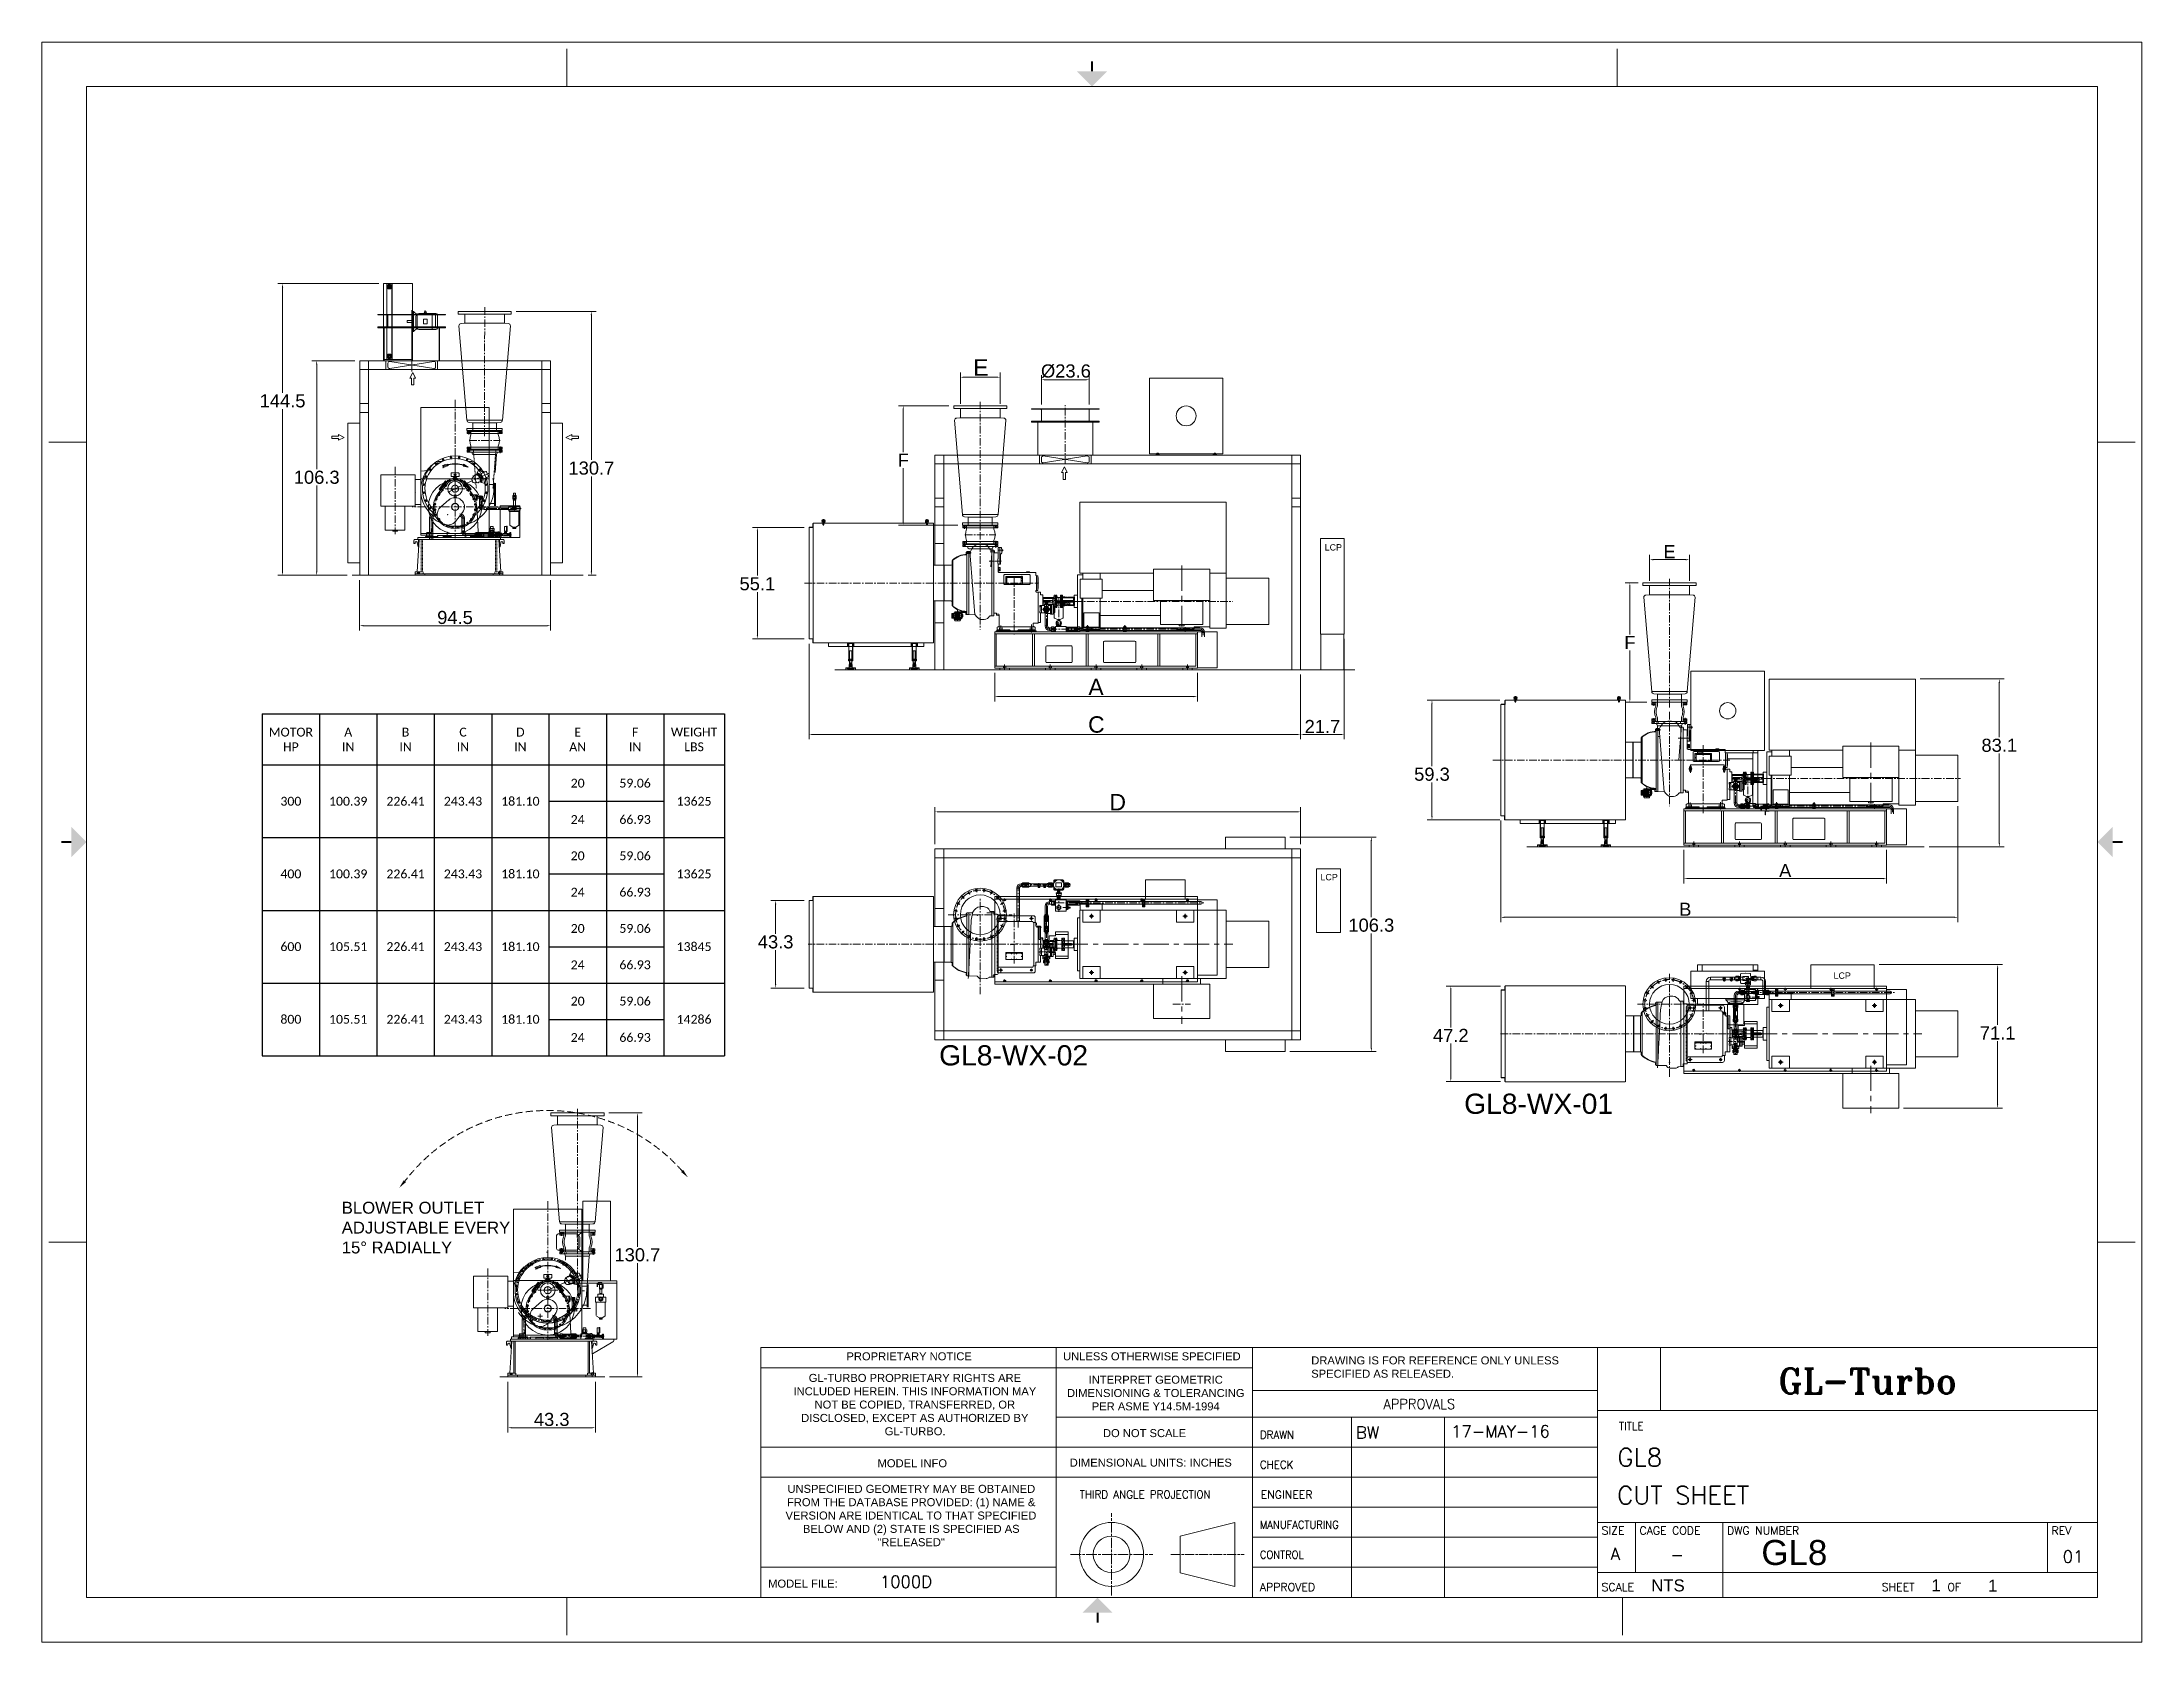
# Model space of a CAD drawing. Header units: inches. Extents: x 0 to 26418, y 0 to 20128.
import ezdxf
from ezdxf.enums import TextEntityAlignment as Align

# ---------------------------------------------------------------- set-up
doc = ezdxf.new("R2010")
doc.units = ezdxf.units.IN
doc.header["$MEASUREMENT"] = 0
for name, pattern in [('ACAD_ISO02W100', [15, 12, -3]), ('ACAD_ISO04W100', [30, 24, -3, 0, -3]), ('CENTER', [50.8, 31.75, -6.35, 6.35, -6.35]), ('CHAIN', [0.7087, 0.4724, -0.0591, 0.1181, -0.0591]), ('DASHED', [0.75, 0.5, -0.25]), ('EB_DASH', [6, 3, -3]), ('EB_DASHDOT', [39, 30, -3, 3, -3]), ('EB_DASHDOTDOT', [45, 30, -3, 3, -3, 3, -3])]:
    doc.linetypes.add(name, pattern=pattern)
doc.layers.get('Defpoints').update_dxf_attribs({"lineweight": 5})
for name, color, linetype, lineweight in [('06___ANNOTATIONS', 7, 'Continuous', 5), ('CAXA0', 7, 'Continuous', 5), ('CAXA1', 5, 'CENTER', 5), ('CAXA2', 6, 'EB_DASH', 5), ('CAXAEB0', 7, 'Continuous', 5), ('CAXAEB0_1', 7, 'Continuous', 5), ('CAXA中心线层', 5, 'CENTER', 5), ('CAXA尺寸线层', 3, 'Continuous', 5), ('CAXA细实线层', 7, 'Continuous', 5), ('CAXA虚线层', 96, 'EB_DASH', 5), ('Title Block', 7, 'Continuous', 5), ('中心线', 5, 'CENTER', 5)]:
    doc.layers.add(name, color=color, linetype=linetype, lineweight=lineweight)
doc.styles.add('ACANSTS', font='romans.shx', dxfattribs={"height": 1})
doc.styles.add('Roman', font='arial.ttf')
doc.styles.add('ROMANS', font='romant.shx', dxfattribs={"height": 3.5})
doc.styles.get("Standard").update_dxf_attribs({"font": 'arial.ttf'})
doc.dimstyles.new('ISO-25', dxfattribs={"dimscale": 30, "dimtxt": 1.5, "dimasz": 1.5, "dimexe": 2, "dimexo": 2, "dimtad": 1, "dimtih": 1, "dimtoh": 1, "dimdec": 1, "dimlfac": 0.03937, "dimdsep": 46, "dimtxsty": 'Standard', "dimcen": 2.5, "dimclrd": 7, "dimclre": 7, "dimclrt": 7, "dimadec": 0, "dimazin": 0, "dimtfac": 1, "dimtdec": 1, "dimtmove": 0, "dimatfit": 3, "dimfxl": 1, "dimlwd": 5, "dimlwe": 5, "dimarcsym": 0})

msp = doc.modelspace()

# ---------------------------------------------------------------- texts
at = {"color": 7, "linetype": 'Continuous', "lineweight": 5, "char_height": 254, "attachment_point": 1, "style": 'Roman'}
for s, insert in [('GL8-WX-02', (11286.37, 7507.49)), ('GL8-WX-01', (17891.09, 6898.27))]:
    msp.add_mtext_dynamic_manual_height_columns(s, width=3244.2481, gutter_width=1, heights=[0], dxfattribs=dict(at, insert=insert))
at = {"color": 7, "lineweight": 5, "insert": (3771.17, 5538.27), "char_height": 150, "attachment_point": 1, "style": 'Roman'}
msp.add_mtext('BLOWER OUTLET\\PADJUSTABLE EVERY \\P15%%D RADIALLY', dxfattribs=at)
at = {"layer": '06___ANNOTATIONS', "color": 7, "linetype": 'Continuous', "lineweight": 5, "char_height": 80, "width": 4297.3632, "attachment_point": 4, "style": 'Roman'}
for insert in [(16136.56, 13770.41), (16083.91, 9621.96), (22538.23, 8382.46)]:
    msp.add_mtext('LCP', dxfattribs=dict(at, insert=insert))

# ---------------------------------------------------------------- blocks, each defined once
blk = doc.blocks.new('*T28')
at = {"linetype": 'ByBlock', "lineweight": -2, "transparency": 16777216}
for p, q in [((0, 0), (5815, 0)), ((0, 0), (0, -4300)), ((722, 0), (722, -4300)), ((1443, 0), (1443, -4300)), ((2165, 0), (2165, -4300)), ((2887, 0), (2887, -4300)), ((3608, 0), (3608, -1100)), ((4330, 0), (4330, -4300)), ((5052, 0), (5052, -4300)), ((5815, 0), (5815, -4300)), ((0, -643), (5815, -643)), ((3608, -1100), (5052, -1100)), ((0, -1557), (5815, -1557)), ((3608, -1557), (3608, -2014)), ((3608, -2014), (5052, -2014)), ((0, -2472), (5815, -2472)), ((3608, -2472), (3608, -2929)), ((3608, -2929), (5052, -2929)), ((0, -3386), (5815, -3386)), ((3608, -3386), (3608, -3843)), ((3608, -3843), (5052, -3843)), ((0, -4300), (5815, -4300))]:
    blk.add_line(p, q, dxfattribs=at)
at = {"color": 0, "linetype": 'ByBlock', "lineweight": -2, "transparency": 16777216}
for p, q in [((3608, -1100), (3608, -1557)), ((3608, -2014), (3608, -2472)), ((3608, -2929), (3608, -3386)), ((3608, -3843), (3608, -4300))]:
    blk.add_line(p, q, dxfattribs=at)
at = {"color": 0, "linetype": 'Continuous', "lineweight": 5, "transparency": 16777216, "char_height": 111.11, "attachment_point": 5}
for s, insert, width in [('{\\fCalibri|b0|i0|c0;MOTOR^JHP^J', (361, -322), 601.67), ('{\\fCalibri|b0|i0|c0;A ^M^JIN^J', (1082, -322), 601.67), ('{\\fCalibri|b0|i0|c0;B ^M^JIN^J', (1804, -322), 601.67), ('{\\fCalibri|b0|i0|c0;C ^M^JIN^J', (2526, -322), 601.67), ('{\\fCalibri|b0|i0|c0;D ^M^JIN^J', (3248, -322), 601.67), ('{\\fCalibri|b0|i0|c0;E ^M^JAN^J', (3969, -322), 601.67), ('{\\fCalibri|b0|i0|c0;F^M^JIN^J', (4691, -322), 601.67), ('{\\fCalibri|b0|i0|c0;WEIGHT^M^JLBS^J', (5433, -322), 643.33), ('{\\fCalibri|b0|i0|c0;300', (361, -1100), 601.67), ('{\\fCalibri|b0|i0|c0;100.39 ^J', (1082, -1100), 601.67), ('{\\fCalibri|b0|i0|c0;226.41^M^J', (1804, -1100), 601.67), ('{\\fCalibri|b0|i0|c0;243.43^J', (2526, -1100), 601.67), ('{\\fCalibri|b0|i0|c0;181.10^M^J', (3248, -1100), 601.67), ('{\\fCalibri|b0|i0|c0;20^M^J', (3969, -872), 601.67), ('{\\fCalibri|b0|i0|c0;59.06^M^J', (4691, -872), 601.67), ('{\\fCalibri|b0|i0|c0;13625^M^J', (5433, -1100), 643.33), ('{\\fCalibri|b0|i0|c0;24^M^J', (3969, -1329), 601.67), ('{\\fCalibri|b0|i0|c0;66.93^M^J', (4691, -1329), 601.67), ('{\\fCalibri|b0|i0|c0;20^M^J', (3969, -1786), 601.67), ('{\\fCalibri|b0|i0|c0;59.06^M^J', (4691, -1786), 601.67), ('{\\fCalibri|b0|i0|c0;400^J', (361, -2014), 601.67), ('{\\fCalibri|b0|i0|c0;100.39 ^J', (1082, -2014), 601.67), ('{\\fCalibri|b0|i0|c0;226.41^M^J', (1804, -2014), 601.67), ('{\\fCalibri|b0|i0|c0;243.43^J', (2526, -2014), 601.67), ('{\\fCalibri|b0|i0|c0;181.10^M^J', (3248, -2014), 601.67), ('{\\fCalibri|b0|i0|c0;13625^M^J', (5433, -2014), 643.33), ('{\\fCalibri|b0|i0|c0;24^M^J', (3969, -2243), 601.67), ('{\\fCalibri|b0|i0|c0;66.93^M^J', (4691, -2243), 601.67), ('{\\fCalibri|b0|i0|c0;59.06^M^J', (4691, -2700), 601.67), ('{\\fCalibri|b0|i0|c0;600^J', (361, -2929), 601.67), ('{\\fCalibri|b0|i0|c0;105.51^M^J', (1082, -2929), 601.67), ('{\\fCalibri|b0|i0|c0;226.41^M^J', (1804, -2929), 601.67), ('{\\fCalibri|b0|i0|c0;243.43^J', (2526, -2929), 601.67), ('{\\fCalibri|b0|i0|c0;181.10^M^J', (3248, -2929), 601.67), ('{\\fCalibri|b0|i0|c0;20^M^J', (3969, -2700), 601.67), ('{\\fCalibri|b0|i0|c0;13845^M^J', (5433, -2929), 643.33), ('{\\fCalibri|b0|i0|c0;24^M^J', (3969, -3157), 601.67), ('{\\fCalibri|b0|i0|c0;66.93^M^J', (4691, -3157), 601.67), ('{\\fCalibri|b0|i0|c0;20^M^J', (3969, -3614), 601.67), ('{\\fCalibri|b0|i0|c0;59.06^M^J', (4691, -3614), 601.67), ('{\\fCalibri|b0|i0|c0;800^J', (361, -3843), 601.67), ('{\\fCalibri|b0|i0|c0;105.51^M^J', (1082, -3843), 601.67), ('{\\fCalibri|b0|i0|c0;226.41^M^J', (1804, -3843), 601.67), ('{\\fCalibri|b0|i0|c0;243.43^J', (2526, -3843), 601.67), ('{\\fCalibri|b0|i0|c0;181.10^M^J', (3248, -3843), 601.67), ('{\\fCalibri|b0|i0|c0;14286^M^J', (5433, -3843), 643.33), ('{\\fCalibri|b0|i0|c0;24^M^J', (3969, -4071), 601.67), ('{\\fCalibri|b0|i0|c0;66.93^M^J', (4691, -4071), 601.67)]:
    blk.add_mtext(s, dxfattribs=dict(at, insert=insert, width=width))
blk = doc.blocks.new('*D32')
at = {"color": 7, "linetype": 'Continuous', "lineweight": 5, "transparency": 16777216}
for p, q in [((3936, 16119), (3396, 16119)), ((3456, 16074), (3456, 14755)), ((3456, 13464), (3456, 14549)), ((3840, 13419), (3396, 13419))]:
    blk.add_line(p, q, dxfattribs=at)
at = {"color": 7, "transparency": 16777216}
for points in [[(3448, 16074), (3463, 16074), (3456, 16119)], [(3448, 13464), (3463, 13464), (3456, 13419)]]:
    blk.add_solid(points, dxfattribs=at)
at = {"layer": 'Defpoints', "color": 0, "transparency": 16777216}
for p in [(3456, 16119), (3996, 16119), (3900, 13419)]:
    blk.add_point(p, dxfattribs=at)
at = {"color": 7, "lineweight": 5, "transparency": 16777216, "insert": (3456, 14652), "char_height": 165, "attachment_point": 5, "style": 'Roman'}
blk.add_mtext('106.3', dxfattribs=at)
blk = doc.blocks.new('*D50')
at = {"color": 7, "linetype": 'Continuous', "lineweight": 5, "transparency": 16777216}
for p, q in [((9590, 14021), (8939, 14021)), ((8999, 13976), (8999, 13415)), ((8999, 12666), (8999, 13209)), ((9590, 12621), (8939, 12621))]:
    blk.add_line(p, q, dxfattribs=at)
at = {"color": 7, "transparency": 16777216}
for points in [[(8992, 13976), (9007, 13976), (8999, 14021)], [(8992, 12666), (9007, 12666), (8999, 12621)]]:
    blk.add_solid(points, dxfattribs=at)
at = {"layer": 'Defpoints', "color": 0, "transparency": 16777216}
for p in [(9650, 14021), (8999, 12621), (9650, 12621)]:
    blk.add_point(p, dxfattribs=at)
at = {"color": 7, "lineweight": 5, "transparency": 16777216, "insert": (8999, 13312), "char_height": 165, "attachment_point": 5, "style": 'Roman'}
blk.add_mtext('55.1', dxfattribs=at)
blk = doc.blocks.new('*D43')
at = {"color": 7, "linetype": 'Continuous', "lineweight": 5, "transparency": 16777216}
for p, q in [((11985, 12191), (11985, 11833)), ((14535, 12191), (14535, 11833)), ((12030, 11893), (14490, 11893))]:
    blk.add_line(p, q, dxfattribs=at)
at = {"color": 7, "transparency": 16777216}
for points in [[(12030, 11901), (12030, 11886), (11985, 11893)], [(14490, 11901), (14490, 11886), (14535, 11893)]]:
    blk.add_solid(points, dxfattribs=at)
at = {"layer": 'Defpoints', "color": 0, "transparency": 16777216}
for p in [(11985, 12251), (14535, 12251), (14535, 11893)]:
    blk.add_point(p, dxfattribs=at)
at = {"color": 7, "lineweight": 5, "transparency": 16777216, "insert": (13260, 12015), "char_height": 165, "attachment_point": 5, "style": 'Roman'}
blk.add_mtext('{\\H1.25x;A}', dxfattribs=at)
blk = doc.blocks.new('*D44')
at = {"color": 7, "linetype": 'Continuous', "lineweight": 5, "transparency": 16777216}
for p, q in [((9650, 12558), (9650, 11356)), ((15833, 12171), (15833, 11356)), ((9695, 11416), (15788, 11416))]:
    blk.add_line(p, q, dxfattribs=at)
at = {"color": 7, "transparency": 16777216}
for points in [[(9695, 11423), (9695, 11408), (9650, 11416)], [(15788, 11423), (15788, 11408), (15833, 11416)]]:
    blk.add_solid(points, dxfattribs=at)
at = {"layer": 'Defpoints', "color": 0, "transparency": 16777216}
for p in [(9650, 12618), (15833, 12231), (15833, 11416)]:
    blk.add_point(p, dxfattribs=at)
at = {"color": 7, "lineweight": 5, "transparency": 16777216, "insert": (13264, 11541), "char_height": 165, "attachment_point": 5, "style": 'Roman'}
blk.add_mtext('{\\H1.25x;C}', dxfattribs=at)
blk = doc.blocks.new('*D45')
at = {"color": 7, "linetype": 'Continuous', "lineweight": 5, "transparency": 16777216}
for p, q in [((16383, 12620), (16383, 11356)), ((15833, 12171), (15833, 11356)), ((15878, 11416), (16338, 11416))]:
    blk.add_line(p, q, dxfattribs=at)
at = {"color": 7, "transparency": 16777216}
for points in [[(15878, 11423), (15878, 11408), (15833, 11416)], [(16338, 11423), (16338, 11408), (16383, 11416)]]:
    blk.add_solid(points, dxfattribs=at)
at = {"layer": 'Defpoints', "color": 0, "transparency": 16777216}
for p in [(16383, 12680), (15833, 12231), (16383, 11416)]:
    blk.add_point(p, dxfattribs=at)
at = {"color": 7, "lineweight": 5, "transparency": 16777216, "insert": (16108, 11517), "char_height": 165, "attachment_point": 5, "style": 'Roman'}
blk.add_mtext('21.7', dxfattribs=at)
blk = doc.blocks.new('*D46')
at = {"color": 7, "linetype": 'Continuous', "lineweight": 5, "transparency": 16777216}
for p, q in [((3996, 13359), (3996, 12725)), ((6396, 13359), (6396, 12725)), ((4041, 12785), (6351, 12785))]:
    blk.add_line(p, q, dxfattribs=at)
at = {"color": 7, "transparency": 16777216}
for points in [[(4041, 12793), (4041, 12778), (3996, 12785)], [(6351, 12793), (6351, 12778), (6396, 12785)]]:
    blk.add_solid(points, dxfattribs=at)
at = {"layer": 'Defpoints', "color": 0, "transparency": 16777216}
for p in [(3996, 13419), (6396, 13419), (6396, 12785)]:
    blk.add_point(p, dxfattribs=at)
at = {"color": 7, "lineweight": 5, "transparency": 16777216, "insert": (5196, 12888), "char_height": 165, "attachment_point": 5, "style": 'Roman'}
blk.add_mtext('94.5', dxfattribs=at)
blk = doc.blocks.new('*D29')
at = {"color": 7, "linetype": 'Continuous', "lineweight": 5, "transparency": 16777216}
for p, q in [((9590, 9327), (9169, 9327)), ((9229, 9282), (9229, 8910)), ((9229, 8272), (9229, 8704)), ((9590, 8227), (9169, 8227))]:
    blk.add_line(p, q, dxfattribs=at)
at = {"color": 7, "transparency": 16777216}
for points in [[(9222, 9282), (9237, 9282), (9229, 9327)], [(9222, 8272), (9237, 8272), (9229, 8227)]]:
    blk.add_solid(points, dxfattribs=at)
at = {"layer": 'Defpoints', "color": 0, "transparency": 16777216}
for p in [(9229, 9327), (9650, 9327), (9650, 8227)]:
    blk.add_point(p, dxfattribs=at)
at = {"color": 7, "lineweight": 5, "transparency": 16777216, "insert": (9229, 8807), "char_height": 165, "attachment_point": 5, "style": 'Roman'}
blk.add_mtext('43.3', dxfattribs=at)
blk = doc.blocks.new('*D47')
at = {"color": 7, "linetype": 'Continuous', "lineweight": 5, "transparency": 16777216}
for p, q in [((11233, 10037), (11233, 10504)), ((11278, 10444), (15788, 10444)), ((15833, 10037), (15833, 10504))]:
    blk.add_line(p, q, dxfattribs=at)
at = {"color": 7, "transparency": 16777216}
for points in [[(11278, 10451), (11278, 10436), (11233, 10444)], [(15788, 10451), (15788, 10436), (15833, 10444)]]:
    blk.add_solid(points, dxfattribs=at)
at = {"layer": 'Defpoints', "color": 0, "transparency": 16777216}
for p in [(15833, 10444), (11233, 9977), (15833, 9977)]:
    blk.add_point(p, dxfattribs=at)
at = {"color": 7, "lineweight": 5, "transparency": 16777216, "insert": (13533, 10565), "char_height": 165, "attachment_point": 5, "style": 'Roman'}
blk.add_mtext('{\\H1.25x;D}', dxfattribs=at)
blk = doc.blocks.new('*D48')
at = {"color": 7, "linetype": 'Continuous', "lineweight": 5, "transparency": 16777216}
for p, q in [((15698, 10127), (16783, 10127)), ((16723, 10082), (16723, 9120)), ((16723, 7472), (16723, 8913)), ((15698, 7427), (16783, 7427))]:
    blk.add_line(p, q, dxfattribs=at)
at = {"color": 7, "transparency": 16777216}
for points in [[(16716, 10082), (16731, 10082), (16723, 10127)], [(16716, 7472), (16731, 7472), (16723, 7427)]]:
    blk.add_solid(points, dxfattribs=at)
at = {"layer": 'Defpoints', "color": 0, "transparency": 16777216}
for p in [(15638, 10127), (16723, 10127), (15638, 7427)]:
    blk.add_point(p, dxfattribs=at)
at = {"color": 7, "lineweight": 5, "transparency": 16777216, "insert": (16723, 9017), "char_height": 165, "attachment_point": 5, "style": 'Roman'}
blk.add_mtext('106.3', dxfattribs=at)
blk = doc.blocks.new('*D49')
at = {"color": 7, "linetype": 'Continuous', "lineweight": 5, "transparency": 16777216}
for p, q in [((5964, 16739), (6971, 16739)), ((6911, 16694), (6911, 14871)), ((6911, 13464), (6911, 14664)), ((6869, 13419), (6971, 13419))]:
    blk.add_line(p, q, dxfattribs=at)
at = {"color": 7, "transparency": 16777216}
for points in [[(6903, 16694), (6918, 16694), (6911, 16739)], [(6903, 13464), (6918, 13464), (6911, 13419)]]:
    blk.add_solid(points, dxfattribs=at)
at = {"layer": 'Defpoints', "color": 0, "transparency": 16777216}
for p in [(5904, 16739), (6911, 16739), (6809, 13419)]:
    blk.add_point(p, dxfattribs=at)
at = {"color": 7, "lineweight": 5, "transparency": 16777216, "insert": (6911, 14767), "char_height": 165, "attachment_point": 5, "style": 'Roman'}
blk.add_mtext('130.7', dxfattribs=at)
blk = doc.blocks.new('*D30')
at = {"color": 7, "linetype": 'Continuous', "lineweight": 5, "transparency": 16777216}
for p, q in [((4236, 17089), (2966, 17089)), ((3026, 17044), (3026, 15716)), ((3026, 13464), (3026, 15510)), ((3840, 13419), (2966, 13419))]:
    blk.add_line(p, q, dxfattribs=at)
at = {"color": 7, "transparency": 16777216}
for points in [[(3019, 17044), (3034, 17044), (3026, 17089)], [(3019, 13464), (3034, 13464), (3026, 13419)]]:
    blk.add_solid(points, dxfattribs=at)
at = {"layer": 'Defpoints', "color": 0, "transparency": 16777216}
for p in [(3026, 17089), (4296, 17089), (3900, 13419)]:
    blk.add_point(p, dxfattribs=at)
at = {"color": 7, "lineweight": 5, "transparency": 16777216, "insert": (3026, 15613), "char_height": 165, "attachment_point": 5, "style": 'Roman'}
blk.add_mtext('144.5', dxfattribs=at)
blk = doc.blocks.new('*D31')
at = {"color": 7, "linetype": 'Continuous', "lineweight": 5, "transparency": 16777216}
for p, q in [((12574, 15567), (12574, 15939)), ((12619, 15879), (13128, 15879)), ((13173, 15567), (13173, 15939))]:
    blk.add_line(p, q, dxfattribs=at)
at = {"color": 7, "transparency": 16777216}
for points in [[(12619, 15887), (12619, 15872), (12574, 15879)], [(13128, 15887), (13128, 15872), (13173, 15879)]]:
    blk.add_solid(points, dxfattribs=at)
at = {"layer": 'Defpoints', "color": 0, "transparency": 16777216}
for p in [(13173, 15879), (12574, 15507), (13173, 15507)]:
    blk.add_point(p, dxfattribs=at)
at = {"color": 7, "lineweight": 5, "transparency": 16777216, "insert": (12881, 15987), "char_height": 165, "attachment_point": 5, "style": 'Roman'}
blk.add_mtext('%%C23.6', dxfattribs=at)
blk = doc.blocks.new('*D33')
at = {"color": 7, "linetype": 'Continuous', "lineweight": 5, "transparency": 16777216}
for p, q in [((5862, 3275), (5862, 2636)), ((6962, 3275), (6962, 2636)), ((5907, 2696), (6917, 2696))]:
    blk.add_line(p, q, dxfattribs=at)
at = {"color": 7, "transparency": 16777216}
for points in [[(5907, 2703), (5907, 2688), (5862, 2696)], [(6917, 2703), (6917, 2688), (6962, 2696)]]:
    blk.add_solid(points, dxfattribs=at)
at = {"layer": 'Defpoints', "color": 0, "transparency": 16777216}
for p in [(5862, 3335), (6962, 3335), (6962, 2696)]:
    blk.add_point(p, dxfattribs=at)
at = {"color": 7, "lineweight": 5, "transparency": 16777216, "insert": (6412, 2799), "char_height": 165, "attachment_point": 5, "style": 'Roman'}
blk.add_mtext('43.3', dxfattribs=at)
blk = doc.blocks.new('*D34')
at = {"color": 7, "linetype": 'Continuous', "lineweight": 5, "transparency": 16777216}
for p, q in [((18341, 11848), (17426, 11848)), ((17486, 11803), (17486, 11019)), ((17486, 10387), (17486, 10813)), ((18341, 10342), (17426, 10342))]:
    blk.add_line(p, q, dxfattribs=at)
at = {"color": 7, "transparency": 16777216}
for points in [[(17479, 11803), (17494, 11803), (17486, 11848)], [(17479, 10387), (17494, 10387), (17486, 10342)]]:
    blk.add_solid(points, dxfattribs=at)
at = {"layer": 'Defpoints', "color": 0, "transparency": 16777216}
for p in [(18401, 11848), (17486, 10342), (18401, 10342)]:
    blk.add_point(p, dxfattribs=at)
at = {"color": 7, "lineweight": 5, "transparency": 16777216, "insert": (17486, 10916), "char_height": 165, "attachment_point": 5, "style": 'Roman'}
blk.add_mtext('59.3', dxfattribs=at)
blk = doc.blocks.new('*D35')
at = {"color": 7, "linetype": 'Continuous', "lineweight": 5, "transparency": 16777216}
for p, q in [((23629, 12115), (24683, 12115)), ((24623, 12070), (24623, 11383)), ((24623, 10050), (24623, 11177)), ((23739, 10005), (24683, 10005))]:
    blk.add_line(p, q, dxfattribs=at)
at = {"color": 7, "transparency": 16777216}
for points in [[(24616, 12070), (24631, 12070), (24623, 12115)], [(24616, 10050), (24631, 10050), (24623, 10005)]]:
    blk.add_solid(points, dxfattribs=at)
at = {"layer": 'Defpoints', "color": 0, "transparency": 16777216}
for p in [(23569, 12115), (23679, 10005), (24623, 10005)]:
    blk.add_point(p, dxfattribs=at)
at = {"color": 7, "lineweight": 5, "transparency": 16777216, "insert": (24623, 11280), "char_height": 165, "attachment_point": 5, "style": 'Roman'}
blk.add_mtext('83.1', dxfattribs=at)
blk = doc.blocks.new('*D51')
at = {"color": 7, "linetype": 'Continuous', "lineweight": 5, "transparency": 16777216}
for p, q in [((23111, 8521), (24662, 8521)), ((24602, 8476), (24602, 7763)), ((24602, 6761), (24602, 7560)), ((23420, 6716), (24662, 6716))]:
    blk.add_line(p, q, dxfattribs=at)
at = {"color": 7, "transparency": 16777216}
for points in [[(24595, 8476), (24610, 8476), (24602, 8521)], [(24595, 6761), (24610, 6761), (24602, 6716)]]:
    blk.add_solid(points, dxfattribs=at)
at = {"layer": 'Defpoints', "color": 0, "transparency": 16777216}
for p in [(23051, 8521), (23360, 6716), (24602, 6716)]:
    blk.add_point(p, dxfattribs=at)
at = {"color": 7, "lineweight": 5, "transparency": 16777216, "insert": (24602, 7662), "char_height": 165, "attachment_point": 5, "style": 'Roman'}
blk.add_mtext('71.1', dxfattribs=at)
blk = doc.blocks.new('*D36')
at = {"color": 7, "linetype": 'Continuous', "lineweight": 5, "transparency": 16777216}
for p, q in [((18347, 8251), (17663, 8251)), ((17723, 8206), (17723, 7732)), ((17723, 7096), (17723, 7529)), ((18347, 7051), (17663, 7051))]:
    blk.add_line(p, q, dxfattribs=at)
at = {"color": 7, "transparency": 16777216}
for points in [[(17716, 8206), (17731, 8206), (17723, 8251)], [(17716, 7096), (17731, 7096), (17723, 7051)]]:
    blk.add_solid(points, dxfattribs=at)
at = {"layer": 'Defpoints', "color": 0, "transparency": 16777216}
for p in [(18407, 8251), (17723, 7051), (18407, 7051)]:
    blk.add_point(p, dxfattribs=at)
at = {"color": 7, "lineweight": 5, "transparency": 16777216, "insert": (17723, 7631), "char_height": 165, "attachment_point": 5, "style": 'Roman'}
blk.add_mtext('47.2', dxfattribs=at)
blk = doc.blocks.new('*D52')
at = {"color": 7, "linetype": 'Continuous', "lineweight": 5, "transparency": 16777216}
for p, q in [((7130, 6655), (7550, 6655)), ((7490, 6610), (7490, 4973)), ((7490, 3380), (7490, 4767)), ((7141, 3335), (7550, 3335))]:
    blk.add_line(p, q, dxfattribs=at)
at = {"color": 7, "transparency": 16777216}
for points in [[(7483, 6610), (7498, 6610), (7490, 6655)], [(7483, 3380), (7498, 3380), (7490, 3335)]]:
    blk.add_solid(points, dxfattribs=at)
at = {"layer": 'Defpoints', "color": 0, "transparency": 16777216}
for p in [(7070, 6655), (7490, 6655), (7081, 3335)]:
    blk.add_point(p, dxfattribs=at)
at = {"color": 7, "lineweight": 5, "transparency": 16777216, "insert": (7490, 4870), "char_height": 165, "attachment_point": 5, "style": 'Roman'}
blk.add_mtext('130.7', dxfattribs=at)
blk = doc.blocks.new('*D37')
at = {"color": 7, "linetype": 'Continuous', "lineweight": 5, "transparency": 16777216}
for p, q in [((20224, 13351), (20224, 13676)), ((20269, 13616), (20679, 13616)), ((20724, 13350), (20724, 13676))]:
    blk.add_line(p, q, dxfattribs=at)
at = {"color": 7, "transparency": 16777216}
for points in [[(20269, 13623), (20269, 13608), (20224, 13616)], [(20679, 13623), (20679, 13608), (20724, 13616)]]:
    blk.add_solid(points, dxfattribs=at)
at = {"layer": 'Defpoints', "color": 0, "transparency": 16777216}
for p in [(20724, 13616), (20224, 13291), (20724, 13290)]:
    blk.add_point(p, dxfattribs=at)
at = {"color": 7, "lineweight": 5, "transparency": 16777216, "insert": (20474, 13717), "char_height": 165, "attachment_point": 5, "style": 'Roman'}
blk.add_mtext('E', dxfattribs=at)
blk = doc.blocks.new('*D38')
at = {"color": 7, "linetype": 'Continuous', "lineweight": 5, "transparency": 16777216}
for p, q in [((20079, 13325), (19916, 13325)), ((19976, 13280), (19976, 12676)), ((19976, 11870), (19976, 12473)), ((20191, 11825), (19916, 11825))]:
    blk.add_line(p, q, dxfattribs=at)
at = {"color": 7, "transparency": 16777216}
for points in [[(19968, 13280), (19983, 13280), (19976, 13325)], [(19968, 11870), (19983, 11870), (19976, 11825)]]:
    blk.add_solid(points, dxfattribs=at)
at = {"layer": 'Defpoints', "color": 0, "transparency": 16777216}
for p in [(20139, 13325), (19976, 11825), (20251, 11825)]:
    blk.add_point(p, dxfattribs=at)
at = {"color": 7, "lineweight": 5, "transparency": 16777216, "insert": (19976, 12575), "char_height": 165, "attachment_point": 5, "style": 'Roman'}
blk.add_mtext('F', dxfattribs=at)
blk = doc.blocks.new('*D39')
at = {"color": 7, "linetype": 'Continuous', "lineweight": 5, "transparency": 16777216}
for p, q in [((20655, 9965), (20655, 9544)), ((23205, 9965), (23205, 9544)), ((20700, 9604), (23160, 9604))]:
    blk.add_line(p, q, dxfattribs=at)
at = {"color": 7, "transparency": 16777216}
for points in [[(20700, 9611), (20700, 9596), (20655, 9604)], [(23160, 9611), (23160, 9596), (23205, 9604)]]:
    blk.add_solid(points, dxfattribs=at)
at = {"layer": 'Defpoints', "color": 0, "transparency": 16777216}
for p in [(20655, 10025), (23205, 10025), (23205, 9604)]:
    blk.add_point(p, dxfattribs=at)
at = {"color": 7, "lineweight": 5, "transparency": 16777216, "insert": (21930, 9705), "char_height": 165, "attachment_point": 5, "style": 'Roman'}
blk.add_mtext('A', dxfattribs=at)
blk = doc.blocks.new('*D40')
at = {"color": 7, "linetype": 'Continuous', "lineweight": 5, "transparency": 16777216}
for p, q in [((18351, 10335), (18351, 9057)), ((24102, 10515), (24102, 9057)), ((18396, 9117), (24057, 9117))]:
    blk.add_line(p, q, dxfattribs=at)
at = {"color": 7, "transparency": 16777216}
for points in [[(18396, 9124), (18396, 9109), (18351, 9117)], [(24057, 9124), (24057, 9109), (24102, 9117)]]:
    blk.add_solid(points, dxfattribs=at)
at = {"layer": 'Defpoints', "color": 0, "transparency": 16777216}
for p in [(24102, 10575), (18351, 10395), (24102, 9117)]:
    blk.add_point(p, dxfattribs=at)
at = {"color": 7, "lineweight": 5, "transparency": 16777216, "insert": (20673, 9218), "char_height": 165, "attachment_point": 5, "style": 'Roman'}
blk.add_mtext('B', dxfattribs=at)
blk = doc.blocks.new('*D41')
at = {"color": 7, "linetype": 'Continuous', "lineweight": 5, "transparency": 16777216}
for p, q in [((11554, 15578), (11554, 15971)), ((11599, 15911), (12009, 15911)), ((12054, 15577), (12054, 15971))]:
    blk.add_line(p, q, dxfattribs=at)
at = {"color": 7, "transparency": 16777216}
for points in [[(11599, 15919), (11599, 15904), (11554, 15911)], [(12009, 15919), (12009, 15904), (12054, 15911)]]:
    blk.add_solid(points, dxfattribs=at)
at = {"layer": 'Defpoints', "color": 0, "transparency": 16777216}
for p in [(12054, 15911), (11554, 15518), (12054, 15517)]:
    blk.add_point(p, dxfattribs=at)
at = {"color": 7, "lineweight": 5, "transparency": 16777216, "insert": (11811, 16033), "char_height": 165, "attachment_point": 5, "style": 'Roman'}
blk.add_mtext('{\\H1.25x;E}', dxfattribs=at)
blk = doc.blocks.new('*D42')
at = {"color": 7, "linetype": 'Continuous', "lineweight": 5, "transparency": 16777216}
for p, q in [((11409, 15552), (10775, 15552)), ((10835, 15507), (10835, 14970)), ((10835, 14097), (10835, 14768)), ((11521, 14052), (10775, 14052))]:
    blk.add_line(p, q, dxfattribs=at)
at = {"color": 7, "transparency": 16777216}
for points in [[(10827, 15507), (10842, 15507), (10835, 15552)], [(10827, 14097), (10842, 14097), (10835, 14052)]]:
    blk.add_solid(points, dxfattribs=at)
at = {"layer": 'Defpoints', "color": 0, "transparency": 16777216}
for p in [(11469, 15552), (10835, 14052), (11581, 14052)]:
    blk.add_point(p, dxfattribs=at)
at = {"color": 7, "lineweight": 5, "transparency": 16777216, "insert": (10835, 14869), "char_height": 165, "attachment_point": 5, "style": 'Roman'}
blk.add_mtext('F', dxfattribs=at)
blk = doc.blocks.new('LONE STAR BLOWER TITLE BLOCK (SIZE A)')
at = {"lineweight": 15}
for p, q in [((17.5, 2.604), (17.5, 3.312)), ((17.5, 3.312), (18.209, 3.312)), ((18.209, 2.604), (18.209, 3.312)), ((18.209, 2.604), (17.5, 2.604))]:
    blk.add_line(p, q, dxfattribs=at)
at = {"layer": 'Title Block', "lineweight": 15}
for p, q in [((23.625, 18), (0, 18)), ((0, 18), (0, 0)), ((23.625, 0), (23.625, 18)), ((5.906, 17.5), (5.906, 17.922)), ((17.719, 17.5), (17.719, 17.922)), ((23.125, 17.5), (0.5, 17.5)), ((23.125, 17.5), (0.5, 17.5)), ((0.5, 17.5), (0.5, 0.5)), ((0.5, 17.291), (0.5, 17.5)), ((0.5, 17.5), (1.089, 17.5)), ((23.125, 0.5), (23.125, 17.5)), ((0.5, 17.291), (0.5, 14.218)), ((0.078, 13.5), (0.5, 13.5)), ((23.125, 13.5), (23.547, 13.5)), ((0.078, 4.5), (0.5, 4.5)), ((23.125, 4.5), (23.547, 4.5)), ((23.125, 3.312), (8.087, 3.312)), ((8.087, 3.312), (8.087, 0.5)), ((23.125, 3.312), (9.093, 3.312)), ((11.409, 3.312), (11.409, 0.5)), ((13.618, 3.312), (13.618, 0.5)), ((17.5, 0.5), (17.5, 3.312)), ((23.125, 0.5), (23.125, 3.312)), ((13.618, 3.083), (8.087, 3.083)), ((17.5, 2.829), (13.618, 2.829)), ((23.125, 2.604), (17.5, 2.604)), ((17.5, 2.529), (11.409, 2.529)), ((14.732, 0.504), (14.732, 2.529)), ((15.78, 0.504), (15.78, 2.529)), ((17.5, 2.192), (8.087, 2.192)), ((17.5, 1.854), (8.087, 1.854)), ((17.5, 1.517), (13.618, 1.517)), ((12.804, 1.191), (13.421, 1.345)), ((12.804, 0.78), (12.804, 1.191)), ((13.421, 1.345), (13.421, 0.626)), ((23.125, 1.344), (17.5, 1.344)), ((17.927, 1.344), (17.927, 0.781)), ((18.909, 1.344), (18.909, 0.5)), ((22.562, 1.344), (22.562, 0.781)), ((17.5, 1.179), (13.618, 1.179)), ((11.409, 0.842), (8.087, 0.842)), ((13.421, 0.626), (12.804, 0.78)), ((17.5, 0.842), (13.618, 0.842)), ((23.125, 0.781), (17.5, 0.781)), ((0.5, 0.5), (23.125, 0.5)), ((5.906, 0.078), (5.906, 0.5)), ((15.025, 0.5), (23.125, 0.5)), ((17.781, 0.078), (17.781, 0.5)), ((0, 0), (23.625, 0))]:
    blk.add_line(p, q, dxfattribs=at)
at = {"layer": 'Title Block', "linetype": 'CHAIN', "lineweight": 15, "ltscale": 0.249886}
for p, q in [((12.033, 0.523), (12.033, 1.448)), ((11.571, 0.986), (12.496, 0.986))]:
    blk.add_line(p, q, dxfattribs=at)
at = {"layer": 'Title Block', "linetype": 'CHAIN', "lineweight": 15, "ltscale": 0.22211}
blk.add_line((12.701, 0.986), (13.524, 0.986), dxfattribs=at)
at = {"layer": 'Title Block', "lineweight": 15, "const_width": 0.0225}
for points in [[(11.812, 17.781), (11.812, 17.669)], [(0.219, 9), (0.331, 9)], [(23.406, 9), (23.294, 9)], [(11.875, 0.219), (11.875, 0.331)]]:
    blk.add_lwpolyline(points, dxfattribs=at)
at = {"layer": 'Title Block', "lineweight": 15}
for radius in [0.36, 0.206]:
    blk.add_circle((12.033, 0.986), radius, dxfattribs=at)
for points in [[(11.644, 17.669), (11.981, 17.669), (11.812, 17.5)], [(0.331, 8.831), (0.331, 9.169), (0.5, 9)], [(23.294, 8.831), (23.294, 9.169), (23.125, 9)], [(11.706, 0.331), (12.044, 0.331), (11.875, 0.5)]]:
    blk.add_solid(points, dxfattribs=at)
at = {"layer": 'Title Block', "lineweight": 15, "style": 'ACANSTS'}
for s, height, width, p in [('APPROVALS', 0.1125, 0.951562, (15.091, 2.621)), ('DRAWN', 0.09, 0.942857, (13.701, 2.287)), ('TITLE', 0.09, 0.942857, (17.741, 2.384)), ('THIRD ANGLE PROJECTION', 0.09, 0.942857, (11.674, 1.615))]:
    blk.add_text(s, height=height, dxfattribs=dict(at, width=width)).set_placement(p)
for s, width, p in [('CHECK', 0.942857, (13.701, 1.995)), ('MANUFACTURING', 0.90932, (13.701, 1.32)), ('CONTROL', 0.90932, (13.701, 0.982))]:
    blk.add_text(s, height=0.09, dxfattribs=dict(at, width=width)).set_placement(p, align=Align.MIDDLE_LEFT)
for s, p in [('ENGINEER', (13.711, 1.658)), ('APPROVED', (13.701, 0.618)), ('SCALE', (17.545, 0.618)), ('SHEET     OF', (20.697, 0.618))]:
    blk.add_text(s, height=0.09, dxfattribs=at).set_placement(p, align=Align.MIDDLE_LEFT)
for s, height, p in [('SIZE', 0.09, (17.545, 1.209)), ('CAGE CODE', 0.09, (17.972, 1.209)), ('DWG NUMBER', 0.09, (18.956, 1.209)), ('REV', 0.09, (22.607, 1.209)), ('A', 0.135, (17.647, 0.923))]:
    blk.add_text(s, height=height, dxfattribs=at).set_placement(p)
at = {"layer": 'Title Block', "lineweight": 15, "char_height": 0.09, "attachment_point": 1, "style": 'Roman'}
for s, width, insert in [('PROPRIETARY NOTICE', 1.44687, (9.05, 3.259)), ('UNLESS OTHERWISE SPECIFIED', 2.30106, (11.487, 3.259)), ('DRAWING IS FOR REFERENCE ONLY UNLESS SPECIFIED AS RELEASED.', 2.82099, (14.279, 3.213)), ('\\pi0.22286;GL-TURBO PROPRIETARY RIGHTS ARE \\P\\pi0.05142;INCLUDED HEREIN. THIS INFORMATION MAY \\P\\pi0.28811;NOT BE COPIED, TRANSFERRED, OR \\P\\pi0.13755;DISCLOSED, EXCEPT AS AUTHORIZED BY \\P\\pi1.07724;GL-TURBO.', 2.82144, (8.403, 3.016)), ('\\pi0.31655;INTERPRET GEOMETRIC \\P\\pi0.07242;DIMENSIONING & TOLERANCING \\P\\pi0.35071;PER ASME Y14.5M-1994', 2.12521, (11.459, 2.996)), ('DO NOT SCALE', 2.30106, (11.936, 2.395)), ('MODEL INFO', 1.44687, (9.4, 2.056)), ('DIMENSIONAL UNITS: INCHES', 2.30106, (11.562, 2.063)), ('\\pi0.0504;UNSPECIFIED GEOMETRY MAY BE OBTAINED \\P\\pi0.04525;FROM THE DATABASE PROVIDED: (1) NAME & \\P\\pi0.02827;VERSION ARE IDENTICAL TO THAT SPECIFIED \\P\\pi0.2246;BELOW AND (2) STATE IS SPECIFIED AS \\P\\pi1.06161;"RELEASED"', 2.87165, (8.336, 1.768)), ('MODEL FILE:', 1.44687, (8.169, 0.702))]:
    blk.add_mtext_dynamic_manual_height_columns(s, width=width, gutter_width=1.25, heights=[0], dxfattribs=dict(at, insert=insert))
at = {"layer": 'Title Block', "lineweight": 15, "insert": (19.532, 3.078), "char_height": 3.9375, "width": 5.33462, "attachment_point": 1, "style": 'ROMANS'}
blk.add_mtext('{\\H0.07143x;GL-Turbo}', dxfattribs=at)
at = {"layer": 'Title Block', "lineweight": 15, "style": 'ACANSTS'}
for tag, p, height in [('DRAWN_BY', (14.782, 2.29), 0.135), ('DRAWN_DATE', (15.853, 2.302), 0.135), ('DRAWING_SUBTITLE', (17.724, 1.977), 0.203), ('CHECKED_BY', (14.804, 1.944), 0.135), ('CHECK_DATE', (15.834, 1.949), 0.135), ('ENGINEER', (14.798, 1.612), 0.135), ('ENG_DATE', (15.825, 1.611), 0.135), ('DRAWING_SUBTITLE', (17.721, 1.549), 0.203), ('MANUFACTURING', (14.794, 1.275), 0.135), ('MFG_DATE', (15.826, 1.278), 0.135), ('CONTROL', (14.794, 0.937), 0.135), ('CONTROL_DATE', (15.826, 0.94), 0.135), ('CAGE_CODE', (17.927, 0.916), 0.135), ('MODEL_FILE_NAME', (9.061, 0.611), 0.135), ('APPROVED_BY', (14.782, 0.573), 0.135), ('APPROVAL_DATE', (15.818, 0.57), 0.135)]:
    blk.add_attdef(tag, p, '', height=height, dxfattribs=at)
at = {"layer": 'Title Block', "lineweight": 15, "style": 'Roman', "flags": 8}
for tag, height, p in [('DWG_NUMBER', 0.281, (19.066, 1.147)), ('SCALE', 0.135, (18.103, 0.704)), ('SHEETNUMBER', 0.135, (21.256, 0.704)), ('TOTA_SHEETS', 0.135, (21.894, 0.702))]:
    blk.add_attdef(tag, text='', height=height, dxfattribs=at).set_placement(p, align=Align.TOP_LEFT)
at = {"layer": 'Title Block', "lineweight": 15, "style": 'ACANSTS'}
blk.add_attdef('REVISION', text='', height=0.135, dxfattribs=at).set_placement((22.849, 0.893), align=Align.CENTER)

# ---------------------------------------------------------------- dimensions: what is measured, and where the dimension line sits
at = {"color": 7, "lineweight": 5}
for base, p1, p2, picture, middle in [((3026.15, 17089.03), (3900.14, 13419.03), (4296.49, 17089.03), '*D30', (3026.15, 15613.33)), ((6910.97, 16739.22), (6808.62, 13419.03), (5903.97, 16739.22), '*D49', (6910.97, 14767.49)), ((3455.95, 16119.03), (3900.14, 13419.03), (3996.49, 16119.03), '*D32', (3455.95, 14652.22)), ((8999.5, 12621.31), (9650.41, 14021.31), (9650.41, 12621.31), '*D50', (8999.5, 13311.91)), ((24623.25, 10004.62), (23568.69, 12114.62), (23678.69, 10004.62), '*D35', (24623.25, 11280.13)), ((17486.24, 10341.62), (18400.69, 11847.62), (18400.69, 10341.62), '*D34', (17486.24, 10915.59)), ((16723.19, 10127.04), (15638.49, 7427.04), (15638.49, 10127.04), '*D48', (16723.19, 9016.55)), ((9229.17, 9327.04), (9650.41, 8227.04), (9650.41, 9327.04), '*D29', (9229.17, 8807.42)), ((24602.29, 6715.88), (23050.87, 8520.88), (23360.19, 6715.88), '*D51', (24602.29, 7661.52)), ((17723.36, 7050.88), (18407.37, 8250.88), (18407.37, 7050.88), '*D36', (17723.36, 7630.65)), ((7490.23, 6655.35), (7081.18, 3335.35), (7070.36, 6655.35), '*D52', (7490.23, 4870.15))]:
    dim = msp.add_linear_dim(base=base, p1=p1, p2=p2, angle=90, dimstyle='ISO-25', override={"dimtxt": 5.5, "dimpost": '\\X', "dimtxsty": 'Roman', "dimtmove": 1}, dxfattribs=at)
    dim.commit()
    dim.dimension.update_dxf_attribs({"geometry": picture, "text_midpoint": middle, "dimtype": 160})
for base, p1, p2, text, picture, middle in [((12053.98, 15911.22), (11553.98, 15517.5), (12053.98, 15517.32), '{\\H1.25x;E}', '*D41', (11811.07, 15911.22)), ((13173.4, 15879.12), (12574.4, 15507.31), (13173.4, 15507.31), '%%C23.6', '*D31', (12880.94, 15879.12)), ((20724.47, 13615.93), (20224.47, 13290.62), (20724.47, 13290.44), 'E', '*D37', (20474.47, 13615.93)), ((15833.4, 11415.77), (9650.41, 12618.31), (15833.4, 12231.31), '{\\H1.25x;C}', '*D44', (13263.79, 11415.77)), ((14534.91, 11893.1), (11984.91, 12251.31), (14534.91, 12251.31), '{\\H1.25x;A}', '*D43', (13259.91, 11893.1)), ((15833.4, 10443.56), (11233.4, 9977.04), (15833.4, 9977.04), '{\\H1.25x;D}', '*D47', (13533.4, 10443.56)), ((24101.69, 9116.77), (18350.69, 10394.62), (24101.69, 10574.62), 'B', '*D40', (20673.12, 9116.77))]:
    dim = msp.add_linear_dim(base=base, p1=p1, p2=p2, text=text, dimstyle='ISO-25', override={"dimtxt": 5.5, "dimpost": '\\X', "dimtxsty": 'Roman', "dimtmove": 1}, dxfattribs=at)
    dim.commit()
    dim.dimension.update_dxf_attribs({"geometry": picture, "text_midpoint": middle, "dimtype": 160})
for base, p1, p2, picture, middle in [((10834.93, 14051.5), (11468.99, 15551.5), (11580.66, 14051.5), '*D42', (10834.93, 14869.23)), ((19975.71, 11824.62), (20139.49, 13324.62), (20251.16, 11824.62), '*D38', (19975.71, 12574.62))]:
    dim = msp.add_linear_dim(base=base, p1=p1, p2=p2, angle=90, text='F', dimstyle='ISO-25', override={"dimtxt": 5.5, "dimpost": '\\X', "dimtxsty": 'Roman', "dimtmove": 1}, dxfattribs=at)
    dim.commit()
    dim.dimension.update_dxf_attribs({"geometry": picture, "text_midpoint": middle, "dimtype": 160})
for base, p1, p2, picture, middle in [((6396.49, 12785.32), (3996.49, 13419.03), (6396.49, 13419.03), '*D46', (5196.49, 12785.32)), ((16383.37, 11415.77), (15833.4, 12231.31), (16383.37, 12680.16), '*D45', (16108.39, 11415.77))]:
    dim = msp.add_linear_dim(base=base, p1=p1, p2=p2, dimstyle='ISO-25', override={"dimtxt": 5.5, "dimpost": '\\X', "dimtxsty": 'Roman', "dimtmove": 1}, dxfattribs=at)
    dim.commit()
    dim.dimension.update_dxf_attribs({"geometry": picture, "text_midpoint": middle, "dimtype": 160})
dim = msp.add_linear_dim(base=(23205.19, 9603.88), p1=(20655.2, 10024.62), p2=(23205.19, 10024.62), text='A', dimstyle='ISO-25', override={"dimtxt": 5.5, "dimpost": '\\X', "dimtxsty": 'Roman', "dimtmove": 1}, dxfattribs=at)
dim.commit()
dim.dimension.update_dxf_attribs({"geometry": '*D39', "text_midpoint": (21930.19, 9705.13)})
dim = msp.add_linear_dim(base=(6962.07, 2695.87), p1=(5862.07, 3335.35), p2=(6962.07, 3335.35), dimstyle='ISO-25', override={"dimtxt": 5.5, "dimpost": '\\X', "dimtxsty": 'Roman', "dimtmove": 1}, dxfattribs=at)
dim.commit()
dim.dimension.update_dxf_attribs({"geometry": '*D33', "text_midpoint": (6412.07, 2798.92)})

# ---------------------------------------------------------------- hatches: boundary and pattern name
at = {"layer": 'CAXAEB0', "linetype": 'Continuous', "lineweight": 5}
h = msp.add_hatch(color=7, dxfattribs=at)
h.paths.add_polyline_path([(12805.04, 12802.8), (12803.32, 12804.33), (12803.28, 12804.37), (12803.24, 12804.4), (12791.81, 12814.61), (12792.27, 12814.85), (12792.66, 12815.17), (12792.99, 12815.57), (12793.22, 12816.03)], flags=0)
h.paths.add_polyline_path([(12788.48, 12817.58), (12788.63, 12818), (12788.85, 12818.37), (12789.13, 12818.71), (12789.46, 12818.99), (12789.84, 12819.21), (12790.25, 12819.35), (12788.49, 12821.32), (12788.33, 12821.58), (12788.25, 12821.87), (12788.09, 12823.13), (12788.07, 12823.21), (12788.04, 12823.29), (12788, 12823.36), (12787.95, 12823.43), (12787.72, 12823.66), (12787.66, 12823.71), (12787.59, 12823.75), (12787.52, 12823.78), (12787.44, 12823.8), (12787.36, 12823.8), (12787.28, 12823.8), (12787.21, 12823.78), (12787.13, 12823.75), (12787.07, 12823.71), (12787.01, 12823.66), (12784.18, 12820.83), (12784.13, 12820.77), (12784.09, 12820.7), (12784.06, 12820.63), (12784.04, 12820.55), (12784.03, 12820.48), (12784.04, 12820.4), (12784.06, 12820.32), (12784.09, 12820.25), (12784.13, 12820.18), (12784.18, 12820.12), (12784.41, 12819.89), (12784.47, 12819.84), (12784.55, 12819.79), (12784.62, 12819.76), (12784.7, 12819.75), (12785.97, 12819.59), (12786.26, 12819.51), (12786.51, 12819.34)], flags=0)
for points in [[(12791.81, 12814.61), (12792.27, 12814.85), (12792.66, 12815.17), (12792.99, 12815.57), (12793.22, 12816.03), (12793.34, 12816.4), (12793.39, 12816.79), (12793.38, 12817.19), (12793.32, 12817.57), (12793.19, 12817.95), (12793, 12818.29), (12792.76, 12818.6), (12792.48, 12818.88), (12792.15, 12819.1), (12791.8, 12819.27), (12791.42, 12819.38), (12791.03, 12819.44), (12790.64, 12819.43), (12790.25, 12819.35), (12789.84, 12819.21), (12789.46, 12818.99), (12789.13, 12818.71), (12788.85, 12818.37), (12788.63, 12818), (12788.48, 12817.58), (12788.41, 12817.2), (12788.4, 12816.8), (12788.45, 12816.41), (12788.57, 12816.04), (12788.74, 12815.68), (12788.96, 12815.36), (12789.23, 12815.07), (12789.54, 12814.84), (12789.89, 12814.65), (12790.26, 12814.52), (12790.65, 12814.45), (12791.04, 12814.44), (12791.43, 12814.5)], [(21462.1, 10587.91), (21462.55, 10588.15), (21462.95, 10588.47), (21463.27, 10588.87), (21463.51, 10589.33), (21463.62, 10589.71), (21463.68, 10590.1), (21463.67, 10590.49), (21463.6, 10590.88), (21463.47, 10591.25), (21463.29, 10591.59), (21463.05, 10591.91), (21462.76, 10592.18), (21462.44, 10592.4), (21462.09, 10592.57), (21461.71, 10592.69), (21461.32, 10592.74), (21460.92, 10592.73), (21460.54, 10592.66), (21460.13, 10592.51), (21459.75, 10592.29), (21459.42, 10592.01), (21459.13, 10591.68), (21458.92, 10591.3), (21458.77, 10590.89), (21458.7, 10590.5), (21458.69, 10590.11), (21458.74, 10589.72), (21458.85, 10589.34), (21459.02, 10588.99), (21459.25, 10588.66), (21459.52, 10588.38), (21459.83, 10588.14), (21460.18, 10587.95), (21460.55, 10587.82), (21460.94, 10587.75), (21461.33, 10587.75), (21461.72, 10587.8)]]:
    msp.add_hatch(color=7, dxfattribs=at).paths.add_polyline_path(points, flags=0)
h = msp.add_hatch(color=7, dxfattribs=at)
h.paths.add_polyline_path([(21475.33, 10576.1), (21473.61, 10577.63), (21473.57, 10577.67), (21473.53, 10577.71), (21462.1, 10587.91), (21462.55, 10588.15), (21462.95, 10588.47), (21463.27, 10588.87), (21463.51, 10589.33)], flags=0)
h.paths.add_polyline_path([(21458.77, 10590.89), (21458.92, 10591.3), (21459.13, 10591.68), (21459.42, 10592.01), (21459.75, 10592.29), (21460.13, 10592.51), (21460.54, 10592.66), (21458.78, 10594.63), (21458.61, 10594.88), (21458.53, 10595.17), (21458.38, 10596.44), (21458.36, 10596.52), (21458.33, 10596.59), (21458.29, 10596.66), (21458.23, 10596.73), (21458, 10596.96), (21457.94, 10597.01), (21457.87, 10597.05), (21457.8, 10597.08), (21457.73, 10597.1), (21457.65, 10597.11), (21457.57, 10597.1), (21457.49, 10597.08), (21457.42, 10597.05), (21457.35, 10597.01), (21457.29, 10596.96), (21454.47, 10594.13), (21454.41, 10594.07), (21454.37, 10594), (21454.34, 10593.93), (21454.33, 10593.86), (21454.32, 10593.78), (21454.33, 10593.7), (21454.34, 10593.62), (21454.37, 10593.55), (21454.41, 10593.48), (21454.47, 10593.42), (21454.7, 10593.19), (21454.76, 10593.14), (21454.83, 10593.1), (21454.91, 10593.07), (21454.99, 10593.05), (21456.26, 10592.89), (21456.55, 10592.81), (21456.8, 10592.65)], flags=0)

# ---------------------------------------------------------------- linework, layer by layer
at = {"color": 7, "lineweight": 5}
for p, q in [((4296.49, 17089.03), (4661.49, 17089.03)), ((4296.49, 16119.03), (4296.49, 17089.03)), ((4335.99, 17089.03), (4335.99, 16135.03)), ((4404.9, 17049.03), (4336.94, 17049.03)), ((4339.32, 17049.03), (4354.91, 17076.03)), ((4354.91, 17022.03), (4339.32, 17049.03)), ((4339.99, 17089.03), (4339.99, 16135.03)), ((4354.91, 17076.03), (4386.08, 17076.03)), ((4386.08, 17022.03), (4354.91, 17022.03)), ((4370.49, 17018.27), (4370.49, 17079.85)), ((4386.08, 17076.03), (4401.67, 17049.03)), ((4401.67, 17049.03), (4386.08, 17022.03)), ((4400.99, 17089.03), (4400.99, 16135.03)), ((4404.99, 17089.03), (4404.99, 16135.03)), ((4661.49, 16119.03), (4661.49, 17089.03)), ((4226.49, 16701.03), (5076.49, 16701.03)), ((4226.49, 16695.03), (4226.49, 16701.03)), ((4226.49, 16695.03), (5076.49, 16695.03)), ((4997.99, 16695.03), (4304.99, 16695.03)), ((4350.49, 16694.03), (4350.49, 16546.03)), ((4951.49, 16695.03), (4351.49, 16695.03)), ((4351.49, 16695.03), (4351.49, 16545.03)), ((4651.49, 15983.65), (4651.49, 16754.48)), ((4657.49, 16702.03), (4661.49, 16702.03)), ((4657.49, 16702.03), (4657.49, 16522.03)), ((4661.49, 16737.03), (4675.49, 16737.03)), ((4661.49, 16737.03), (4661.49, 16487.03)), ((4675.49, 16737.03), (4721.58, 16694.03)), ((4675.49, 16737.03), (4675.49, 16487.03)), ((4701.08, 16673.53), (4701.08, 16550.53)), ((4721.58, 16694.03), (4721.58, 16530.03)), ((4742.08, 16714.53), (4952.99, 16714.53)), ((4813.83, 16730.36), (4804.41, 16714.53)), ((4830, 16730.36), (4839.41, 16714.53)), ((4909.49, 16714.53), (4909.49, 16509.53)), ((4950.49, 16695.03), (4950.49, 16545.03)), ((4950.49, 16695.03), (4958.49, 16695.03)), ((4951.49, 16694.03), (4951.49, 16546.03)), ((4951.49, 16694.03), (4958.49, 16694.03)), ((4958.49, 16694.03), (4958.49, 16695.03)), ((4973.49, 16694.03), (4973.49, 16530.03)), ((5076.49, 16695.03), (5076.49, 16701.03)), ((5233.97, 16739.22), (5903.97, 16739.22)), ((5233.97, 16739.22), (5233.97, 16705.22)), ((5233.97, 16705.22), (5903.97, 16705.22)), ((5318.96, 16589.22), (5318.96, 16705.22)), ((5818.96, 16589.22), (5818.96, 16705.04)), ((5903.97, 16739.22), (5903.97, 16705.22)), ((4226.49, 16545.03), (5076.49, 16545.03)), ((4226.49, 16539.03), (4226.49, 16545.03)), ((4226.49, 16539.03), (5076.49, 16539.03)), ((4226.49, 16539.03), (5076.49, 16539.03)), ((4226.49, 16533.03), (4226.49, 16539.03)), ((4226.49, 16533.03), (5076.49, 16533.03)), ((4304.99, 16533.03), (4296.99, 16533.03)), ((4296.99, 16532.03), (4296.99, 16533.03)), ((4304.99, 16533.03), (4296.99, 16533.03)), ((4296.99, 16532.03), (4296.99, 16533.03)), ((4303.99, 16532.03), (4296.99, 16532.03)), ((4303.99, 16532.03), (4296.99, 16532.03)), ((4303.99, 16119.03), (4303.99, 16532.03)), ((4997.99, 16539.03), (4304.99, 16539.03)), ((4997.99, 16533.03), (4304.99, 16533.03)), ((4304.99, 16119.03), (4304.99, 16533.03)), ((4950.49, 16545.03), (4352.49, 16545.03)), ((4950.49, 16539.03), (4352.49, 16539.03)), ((4593.49, 16626.03), (4653.49, 16626.03)), ((4593.49, 16626.03), (4593.49, 16598.03)), ((4593.49, 16598.03), (4653.49, 16598.03)), ((4653.49, 16640.03), (4657.49, 16640.03)), ((4653.49, 16640.03), (4653.49, 16584.03)), ((4653.49, 16584.03), (4657.49, 16584.03)), ((4657.49, 16522.03), (4661.49, 16522.03)), ((4661.49, 16487.03), (4675.49, 16487.03)), ((4675.49, 16487.03), (4721.58, 16530.03)), ((4742.08, 16509.53), (4952.99, 16509.53)), ((4799.51, 16640.03), (4844.31, 16640.03)), ((4799.51, 16640.03), (4799.51, 16584.03)), ((4799.51, 16584.03), (4844.31, 16584.03)), ((4844.31, 16640.03), (4844.31, 16584.03)), ((4950.49, 16590.03), (4950.49, 16539.03)), ((4950.49, 16545.03), (4958.49, 16545.03)), ((4950.49, 16539.03), (4958.49, 16539.03)), ((4951.49, 16590.03), (4951.49, 16540.03)), ((4951.49, 16546.03), (4958.49, 16546.03)), ((4951.49, 16540.03), (4958.49, 16540.03)), ((4958.49, 16546.03), (4958.49, 16545.03)), ((4958.49, 16540.03), (4958.49, 16539.03)), ((4997.99, 16533.03), (5005.99, 16533.03)), ((4997.99, 16533.03), (5005.99, 16533.03)), ((4997.99, 16119.03), (4997.99, 16533.03)), ((4998.99, 16532.03), (5005.99, 16532.03)), ((4998.99, 16532.03), (5005.99, 16532.03)), ((4998.99, 16119.03), (4998.99, 16532.03)), ((5005.99, 16532.03), (5005.99, 16533.03)), ((5005.99, 16532.03), (5005.99, 16533.03)), ((5076.49, 16539.03), (5076.49, 16545.03)), ((5076.49, 16533.03), (5076.49, 16539.03)), ((5344.45, 15371.22), (5244.55, 16557.22)), ((5312.22, 16589.22), (5271.88, 16585.69)), ((5824.22, 16589.22), (5312.22, 16589.22)), ((5791.84, 15371.22), (5891.95, 16557.22)), ((5824.22, 16589.22), (5864.57, 16585.69)), ((3996.49, 16119.03), (3996.49, 13419.03)), ((3996.49, 16119.03), (6396.49, 16119.03)), ((4106.49, 16119.03), (4106.49, 13419.03)), ((4296.49, 16135.03), (4661.49, 16135.03)), ((4296.49, 16119.03), (4661.49, 16119.03)), ((4326.49, 16119.03), (4326.49, 16009.03)), ((4404.99, 16175.04), (4335.99, 16175.04)), ((4354.91, 16202.04), (4339.32, 16175.04)), ((4354.91, 16148.04), (4339.32, 16175.04)), ((4386.08, 16202.04), (4354.91, 16202.04)), ((4386.08, 16148.04), (4354.91, 16148.04)), ((4386.08, 16202.04), (4401.67, 16175.04)), ((4386.08, 16148.04), (4401.67, 16175.04)), ((4976.49, 16119.03), (4976.49, 16009.03)), ((6286.49, 16119.03), (6286.49, 13419.03)), ((6396.49, 16119.03), (6396.49, 13419.03)), ((3996.49, 16009.03), (6396.49, 16009.03)), ((4351.49, 16039.73), (4351.49, 16088.33)), ((4928.34, 16019.98), (4374.63, 16108.08)), ((4928.34, 16108.08), (4374.63, 16019.98)), ((4663.26, 15971.63), (4626.65, 15899.03)), ((4647.83, 15899.03), (4626.65, 15899.03)), ((4647.83, 15899.03), (4647.83, 15813.83)), ((4663.26, 15971.63), (4699.88, 15899.03)), ((4699.88, 15899.03), (4678.69, 15899.03)), ((4678.69, 15899.03), (4678.69, 15813.83)), ((4951.49, 16039.73), (4951.49, 16088.33)), ((13933.4, 15901.31), (14853.4, 15901.31)), ((13933.4, 15901.31), (13933.4, 14947.31)), ((14853.4, 15901.31), (14853.4, 14947.31)), ((4678.69, 15813.83), (4647.83, 15813.83)), ((3846.49, 13575.03), (3846.49, 15335.03)), ((3846.49, 15335.03), (3996.49, 15335.03)), ((4106.49, 15579.03), (3996.49, 15579.03)), ((4106.49, 15469.03), (3996.49, 15469.03)), ((5626.49, 15529.03), (4766.49, 15529.03)), ((4766.49, 13924.03), (4766.49, 15529.03)), ((5344.45, 15371.22), (5791.84, 15371.22)), ((5412.14, 15339.22), (5371.8, 15342.75)), ((5412.14, 15339.22), (5724.14, 15339.22)), ((5418.14, 15239.22), (5418.14, 15339.22)), ((5626.49, 13924.03), (5626.49, 15529.03)), ((5718.14, 15239.22), (5718.14, 15339.22)), ((5724.14, 15339.22), (5764.49, 15342.75)), ((6396.49, 15579.03), (6286.49, 15579.03)), ((6396.49, 15469.03), (6286.49, 15469.03)), ((6546.49, 15335.03), (6396.49, 15335.03)), ((6546.49, 13575.03), (6546.49, 15335.03)), ((11468.99, 15551.5), (12138.99, 15551.5)), ((11468.99, 15551.5), (11468.99, 15517.5)), ((11468.99, 15517.5), (12138.99, 15517.5)), ((11579.47, 14183.5), (11479.57, 15369.5)), ((11547.24, 15401.5), (11506.9, 15397.97)), ((12059.24, 15401.5), (11547.24, 15401.5)), ((11553.98, 15401.5), (11553.98, 15517.5)), ((12026.86, 14183.5), (12126.96, 15369.5)), ((12053.98, 15401.5), (12053.98, 15517.32)), ((12059.24, 15401.5), (12099.59, 15397.97)), ((12138.99, 15551.5), (12138.99, 15517.5)), ((13298.4, 15513.31), (12448.4, 15513.31)), ((12448.4, 15507.31), (12448.4, 15513.31)), ((13298.4, 15507.31), (12448.4, 15507.31)), ((13298.4, 15357.31), (12448.4, 15357.31)), ((12448.4, 15351.31), (12448.4, 15357.31)), ((13298.4, 15351.31), (12448.4, 15351.31)), ((13298.4, 15351.31), (12448.4, 15351.31)), ((12448.4, 15345.31), (12448.4, 15351.31)), ((13298.4, 15345.31), (12448.4, 15345.31)), ((12526.9, 15345.31), (12518.9, 15345.31)), ((12518.9, 15344.31), (12518.9, 15345.31)), ((12526.9, 15345.31), (12518.9, 15345.31)), ((12518.9, 15344.31), (12518.9, 15345.31)), ((12525.9, 15344.31), (12518.9, 15344.31)), ((12525.9, 15344.31), (12518.9, 15344.31)), ((12525.9, 14931.31), (12525.9, 15344.31)), ((12526.9, 15507.31), (13219.9, 15507.31)), ((12526.9, 15351.31), (13219.9, 15351.31)), ((12526.9, 15345.31), (13219.9, 15345.31)), ((12526.9, 14931.31), (12526.9, 15345.31)), ((12574.4, 15507.31), (12566.4, 15507.31)), ((12566.4, 15506.31), (12566.4, 15507.31)), ((12573.4, 15506.31), (12566.4, 15506.31)), ((12573.4, 15358.31), (12566.4, 15358.31)), ((12566.4, 15358.31), (12566.4, 15357.31)), ((12574.4, 15357.31), (12566.4, 15357.31)), ((12573.4, 15352.31), (12566.4, 15352.31)), ((12566.4, 15352.31), (12566.4, 15351.31)), ((12574.4, 15351.31), (12566.4, 15351.31)), ((12573.4, 15507.31), (13173.4, 15507.31)), ((12573.4, 15506.31), (12573.4, 15358.31)), ((12573.4, 15402.31), (12573.4, 15352.31)), ((12574.4, 15507.31), (12574.4, 15357.31)), ((12574.4, 15402.31), (12574.4, 15351.31)), ((12574.4, 15357.31), (13172.4, 15357.31)), ((12574.4, 15351.31), (13172.4, 15351.31)), ((13173.4, 15507.31), (13173.4, 15357.31)), ((13174.4, 15506.31), (13174.4, 15358.31)), ((13219.9, 15345.31), (13227.9, 15345.31)), ((13219.9, 15345.31), (13227.9, 15345.31)), ((13219.9, 14931.31), (13219.9, 15345.31)), ((13220.9, 15344.31), (13227.9, 15344.31)), ((13220.9, 15344.31), (13227.9, 15344.31)), ((13220.9, 14931.31), (13220.9, 15344.31)), ((13227.9, 15344.31), (13227.9, 15345.31)), ((13227.9, 15344.31), (13227.9, 15345.31)), ((13298.4, 15507.31), (13298.4, 15513.31)), ((13298.4, 15351.31), (13298.4, 15357.31)), ((13298.4, 15345.31), (13298.4, 15351.31)), ((3644.1, 15138.75), (3644.1, 15169.61)), ((3729.31, 15169.61), (3644.1, 15169.61)), ((3729.31, 15138.75), (3644.1, 15138.75)), ((3729.31, 15169.81), (3729.31, 15191)), ((3729.31, 15117.77), (3729.31, 15138.96)), ((5345.64, 15239.22), (5345.64, 15265.22)), ((5345.64, 15265.22), (5790.64, 15265.22)), ((5345.64, 15239.22), (5790.64, 15239.22)), ((5750.25, 15239.22), (5386.11, 15239.22)), ((5739.93, 15229.22), (5396.43, 15229.22)), ((5739.93, 15203.22), (5396.43, 15203.22)), ((5790.64, 15265.22), (5790.64, 15239.22)), ((6663.67, 15169.81), (6663.67, 15191)), ((6663.67, 15169.61), (6748.87, 15169.61)), ((6663.67, 15117.77), (6663.67, 15138.96)), ((6663.67, 15138.75), (6748.87, 15138.75)), ((6748.87, 15138.75), (6748.87, 15169.61)), ((5739.93, 15030.22), (5396.43, 15030.22)), ((5739.93, 15004.22), (5396.43, 15004.22)), ((11233.4, 13546.56), (11233.4, 14931.31)), ((15833.4, 14931.31), (11233.4, 14931.31)), ((15833.4, 14821.31), (11233.4, 14821.31)), ((11343.4, 13546.56), (11343.4, 14931.31)), ((12548.4, 14931.31), (12548.4, 14821.31)), ((12573.4, 14852.01), (12573.4, 14900.61)), ((12596.55, 14832.26), (13150.26, 14920.37)), ((12596.55, 14920.37), (13150.26, 14832.26)), ((13173.4, 14852.01), (13173.4, 14900.61)), ((13198.4, 14931.31), (13198.4, 14821.31)), ((14853.4, 14947.31), (13933.4, 14947.31)), ((14013.4, 14931.31), (14708.43, 14931.31)), ((14015.9, 14947.31), (14015.9, 14931.31)), ((14018.9, 14941.31), (14018.9, 14931.31)), ((14049.9, 14944.31), (14021.9, 14944.31)), ((14026.67, 14952.98), (14026.67, 14947.31)), ((14045.14, 14947.31), (14026.67, 14947.31)), ((14042.83, 14953.71), (14028.98, 14953.71)), ((14030.9, 14947.31), (14031.65, 14945.81)), ((14040.9, 14947.31), (14030.9, 14947.31)), ((14040.9, 14945.81), (14030.9, 14945.81)), ((14031.29, 14952.98), (14031.29, 14947.31)), ((14040.9, 14947.31), (14040.15, 14945.81)), ((14040.52, 14952.98), (14040.52, 14947.31)), ((14045.14, 14952.98), (14045.14, 14947.31)), ((14052.9, 14941.31), (14052.9, 14931.31)), ((14055.9, 14947.31), (14055.9, 14931.31)), ((14733.4, 14947.31), (14733.4, 14931.31)), ((14733.43, 14947.32), (14733.43, 14931.32)), ((14736.4, 14941.31), (14736.4, 14931.31)), ((14767.4, 14944.31), (14739.4, 14944.31)), ((14767.43, 14944.32), (14739.43, 14944.32)), ((14744.17, 14952.98), (14744.17, 14947.31)), ((14760.33, 14953.71), (14746.48, 14953.71)), ((14748.79, 14952.98), (14748.79, 14947.31)), ((14758.02, 14952.98), (14758.02, 14947.31)), ((14762.64, 14952.98), (14762.64, 14947.31)), ((14770.4, 14941.31), (14770.4, 14931.31)), ((14773.4, 14947.31), (14773.4, 14931.31)), ((15723.4, 12231.31), (15723.4, 14931.31)), ((15833.4, 12231.31), (15833.4, 14931.31)), ((4696.49, 14684.03), (4261.49, 14684.03)), ((4261.49, 14684.03), (4261.49, 14289.03)), ((4696.49, 14289.03), (4696.49, 14684.03)), ((4766.49, 14624.93), (4696.49, 14624.93)), ((5626.49, 14632.31), (4766.49, 14632.31)), ((5706.49, 14560.25), (5626.49, 14560.25)), ((5691.49, 14580.32), (5691.49, 14293.96)), ((5706.49, 14580.32), (5706.49, 14293.96)), ((12861.63, 14783.91), (12825.01, 14711.31)), ((12825.01, 14711.31), (12846.2, 14711.31)), ((12846.2, 14711.31), (12846.2, 14626.11)), ((12846.2, 14626.56), (12877.06, 14626.56)), ((12861.63, 14783.91), (12898.25, 14711.31)), ((12877.06, 14711.31), (12898.25, 14711.31)), ((12877.06, 14711.31), (12877.06, 14626.11)), ((4261.49, 14289.03), (4696.49, 14289.03)), ((4317.66, 14289.03), (4317.66, 13989.03)), ((4565.31, 14289.03), (4565.31, 13989.03)), ((4766.49, 14308.6), (4696.49, 14308.6)), ((4983.84, 14434.24), (4989.03, 14443.24)), ((4989.03, 14425.24), (4983.84, 14434.24)), ((4989.03, 14443.24), (4999.43, 14443.24)), ((4999.43, 14425.24), (4989.03, 14425.24)), ((4999.43, 14443.24), (5004.62, 14434.24)), ((5004.62, 14434.24), (4999.43, 14425.24)), ((5706.49, 14320.66), (5626.49, 14320.66)), ((5762.53, 14294), (5762.53, 13894)), ((6012.53, 14294), (5762.53, 14294)), ((6012.53, 13894), (6012.53, 14294)), ((11343.4, 14391.31), (11233.4, 14391.31)), ((11343.4, 14281.31), (11233.4, 14281.31)), ((13057.91, 14341.31), (14898.4, 14341.31)), ((13057.91, 13446.31), (13057.91, 14341.31)), ((14898.4, 14341.31), (14898.4, 12756.31)), ((15833.4, 14391.31), (15723.4, 14391.31)), ((15833.4, 14281.31), (15723.4, 14281.31)), ((9697.41, 14024.31), (9650.41, 14024.31)), ((9650.41, 14024.31), (9650.41, 14021.31)), ((9700.41, 14021.31), (9650.41, 14021.31)), ((9650.41, 14021.31), (9650.41, 12621.31)), ((9697.41, 14071.31), (9697.41, 14024.31)), ((9700.41, 14071.31), (9697.41, 14071.31)), ((9700.41, 14074.31), (11210.41, 14074.31)), ((9700.41, 14071.31), (9700.41, 14074.31)), ((9700.41, 14071.31), (9700.41, 14021.31)), ((9700.41, 12571.31), (9700.41, 14021.31)), ((9815.86, 14074.31), (9816.37, 14079.8)), ((9844.96, 14074.31), (9815.86, 14074.31)), ((9824.41, 14072.31), (9824.41, 14053.06)), ((9836.41, 14070.81), (9824.41, 14070.81)), ((9825.16, 14052.31), (9824.41, 14053.06)), ((9836.41, 14053.06), (9824.41, 14053.06)), ((9835.66, 14052.31), (9825.16, 14052.31)), ((9825.26, 14070.81), (9825.26, 14052.31)), ((9835.56, 14070.81), (9835.56, 14052.31)), ((9835.66, 14052.31), (9836.41, 14053.06)), ((9836.41, 14072.31), (9836.41, 14053.06)), ((9844.96, 14074.31), (9844.44, 14079.8)), ((11118.86, 14074.31), (11119.37, 14079.8)), ((11147.96, 14074.31), (11118.86, 14074.31)), ((11127.41, 14072.31), (11127.41, 14053.06)), ((11139.41, 14070.81), (11127.41, 14070.81)), ((11128.16, 14052.31), (11127.41, 14053.06)), ((11139.41, 14053.06), (11127.41, 14053.06)), ((11138.66, 14052.31), (11128.16, 14052.31)), ((11128.26, 14070.81), (11128.26, 14052.31)), ((11138.56, 14070.81), (11138.56, 14052.31)), ((11138.66, 14052.31), (11139.41, 14053.06)), ((11139.41, 14072.31), (11139.41, 14053.06)), ((11147.96, 14074.31), (11147.44, 14079.8)), ((11210.41, 14074.31), (11213.41, 14074.31)), ((11213.41, 14074.31), (11213.4, 13621.33)), ((11579.47, 14183.5), (12026.86, 14183.5)), ((11580.66, 14051.5), (11580.66, 14077.5)), ((11580.66, 14077.5), (12025.66, 14077.5)), ((11580.66, 14051.5), (12025.66, 14051.5)), ((11647.16, 14151.5), (11606.82, 14155.03)), ((11985.27, 14051.5), (11621.12, 14051.5)), ((11974.95, 14041.5), (11631.45, 14041.5)), ((11974.95, 14015.5), (11631.45, 14015.5)), ((11647.16, 14151.5), (11959.16, 14151.5)), ((11653.16, 14051.5), (11653.16, 14151.5)), ((11953.16, 14051.5), (11953.16, 14151.5)), ((11959.16, 14151.5), (11999.51, 14155.03)), ((12025.66, 14077.5), (12025.66, 14051.5)), ((4565.31, 13989.03), (4317.66, 13989.03)), ((4411.49, 13974.03), (4411.49, 13989.03)), ((4471.49, 13974.03), (4411.49, 13974.03)), ((4471.49, 13989.03), (4471.49, 13974.03)), ((5626.49, 13944.03), (4766.49, 13944.03)), ((4916.49, 13924.03), (4766.49, 13924.03)), ((4916.49, 13924.03), (4916.49, 13944.03)), ((5476.49, 13924.03), (5476.49, 13944.03)), ((5626.49, 13924.03), (5476.49, 13924.03)), ((5656.49, 13894.03), (5906.49, 13894.03)), ((5886.63, 13957.49), (5886.63, 13902.59)), ((11233.4, 13821.31), (11343.4, 13821.31)), ((11974.95, 13842.5), (11631.45, 13842.5)), ((11974.95, 13816.5), (11631.45, 13816.5)), ((12071.9, 13769.86), (12028.9, 13769.86)), ((12028.9, 13769.86), (12028.9, 13627.29)), ((12049.9, 13769.86), (12049.9, 13557.79)), ((12071.9, 13769.86), (12071.9, 13751.36)), ((12071.9, 13751.36), (12074.9, 13751.36)), ((12074.9, 13751.36), (12074.9, 13716.36)), ((3996.49, 13575.03), (3846.49, 13575.03)), ((6396.49, 13575.03), (6546.49, 13575.03)), ((11213.4, 13621.33), (11213.41, 12568.31)), ((11343.7, 13546.56), (11213.7, 13546.56)), ((11343.4, 13546.31), (11343.4, 13096.31)), ((11348.4, 13546.31), (11438.4, 13546.31)), ((11348.4, 13546.31), (11348.4, 13096.31)), ((11438.4, 13548.31), (11455.84, 13550.88)), ((11438.4, 13548.31), (11438.4, 13546.31)), ((11448.4, 13606.31), (11448.4, 13555.31)), ((11448.4, 13606.31), (11458.4, 13606.31)), ((11448.4, 13555.31), (11458.4, 13555.31)), ((11448.4, 13555.31), (11458.4, 13555.31)), ((11448.4, 13036.31), (11448.4, 13555.31)), ((11455.85, 13606.31), (11452.91, 13609.42)), ((11458.4, 13606.42), (11458.4, 13085.78)), ((11674.27, 13706.31), (11678.4, 13706.31)), ((11674.27, 13705.41), (11682.4, 13705.41)), ((11674.27, 13695.21), (11682.4, 13695.21)), ((11674.27, 13694.31), (11678.4, 13694.31)), ((11677.27, 13700.31), (11689.11, 13700.31)), ((11678.4, 13706.31), (11678.4, 13694.31)), ((11682.4, 13705.41), (11682.4, 13695.21)), ((11682.4, 13705.41), (11685.39, 13700.31)), ((11685.39, 13700.31), (11682.4, 13695.21)), ((11948.4, 13733.81), (11974.4, 13733.81)), ((11974.4, 13733.81), (11974.4, 13703.31)), ((11974.4, 12908.81), (11974.4, 13733.81)), ((11974.4, 13705.92), (11974.4, 13726.7)), ((11974.4, 13710.31), (11974.4, 13722.31)), ((11977.4, 13700.31), (12017.9, 13700.31)), ((12025.9, 13627.29), (12028.9, 13627.29)), ((12025.9, 13627.29), (12025.9, 13613.81)), ((12025.9, 13613.81), (12025.9, 13568.29)), ((12025.9, 13568.29), (12028.9, 13568.29)), ((12027.9, 13690.31), (12027.9, 13627.29)), ((12027.9, 13672.8), (12027.9, 13627.29)), ((12027.9, 13504.81), (12027.9, 13568.29)), ((12027.9, 13550.32), (12027.9, 13463.81)), ((12027.9, 13518.81), (12030.91, 13518.81)), ((12027.9, 13473.81), (12030.91, 13473.81)), ((12028.9, 13568.29), (12028.9, 13557.79)), ((12028.9, 13557.79), (12054.9, 13557.79)), ((12030.91, 13473.81), (12030.91, 13518.81)), ((12030.91, 13516.31), (12051.91, 13516.31)), ((12030.91, 13476.31), (12055.91, 13476.31)), ((12036.91, 13476.31), (12036.91, 13516.31)), ((12055.91, 13476.31), (12055.91, 13512.31)), ((12057.9, 13684.79), (12057.9, 13560.79)), ((12057.9, 13605.79), (12061.4, 13605.79)), ((12057.9, 13589.79), (12061.4, 13589.79)), ((12060.9, 13687.79), (12066.9, 13687.79)), ((12061.4, 13605.79), (12061.9, 13605.29)), ((12061.4, 13589.79), (12061.4, 13605.79)), ((12061.4, 13604.79), (12061.4, 13590.79)), ((12061.4, 13589.79), (12061.9, 13590.29)), ((12061.9, 13590.29), (12061.9, 13605.29)), ((12072.9, 13697.86), (12069.9, 13697.86)), ((12069.9, 13697.86), (12069.9, 13690.79)), ((12072.9, 13716.36), (12072.9, 13697.86)), ((12074.9, 13716.36), (12072.9, 13716.36)), ((13984.9, 13496.31), (13984.9, 13101.31)), ((13984.9, 13496.31), (14689.9, 13496.31)), ((14689.9, 13496.31), (14689.9, 13101.31)), ((6808.62, 13419.03), (3900.14, 13419.03)), ((4696.49, 13439.03), (4696.49, 13419.03)), ((4816.49, 13439.03), (4816.49, 13419.03)), ((5676.49, 13439.03), (5676.49, 13419.03)), ((5796.49, 13439.03), (5796.49, 13419.03)), ((12037.9, 13453.81), (12504.4, 13453.81)), ((12100.4, 13419.81), (12100.4, 13312.74)), ((12110.4, 13429.81), (12421.41, 13429.81)), ((12421.41, 13302.74), (12110.4, 13302.74)), ((12123.4, 13398.88), (12123.4, 13307.74)), ((12328.4, 13403.88), (12128.4, 13403.88)), ((12138.4, 13387.65), (12138.4, 13348.81)), ((12138.4, 13348.81), (12138.4, 13318.98)), ((12313.4, 13392.65), (12143.4, 13392.65)), ((12313.4, 13313.98), (12143.4, 13313.98)), ((12318.4, 13387.65), (12318.4, 13348.81)), ((12318.4, 13348.81), (12318.4, 13318.98)), ((12333.4, 13398.88), (12333.4, 13307.74)), ((12431.41, 13419.81), (12431.41, 13312.74)), ((12504.4, 13418.81), (12504.4, 13453.81)), ((12504.4, 13418.7), (12504.4, 13441.31)), ((12509.4, 13413.81), (12527.4, 13413.81)), ((12510.41, 13413.81), (12510.41, 13228.81)), ((12535.4, 13383.31), (12524.11, 13383.31)), ((12535.4, 13383.31), (12524.2, 13383.31)), ((12527.4, 13413.81), (12527.4, 13376.3)), ((12527.4, 13403.81), (12527.4, 13252.56)), ((12527.4, 13391.31), (12533.4, 13391.31)), ((12527.4, 13266.31), (12527.4, 13251.31)), ((12527.4, 13266.31), (12527.4, 13238.81)), ((12527.4, 13266.3), (12527.4, 13228.81)), ((12527.4, 13251.31), (12533.4, 13251.31)), ((12533.4, 13391.31), (12533.4, 13251.31)), ((13028.4, 13426.31), (13028.4, 12756.31)), ((13028.4, 13426.31), (13092.4, 13426.31)), ((13057.91, 13446.31), (13984.9, 13446.31)), ((13092.4, 13446.31), (13092.4, 13372.53)), ((13312.4, 13372.53), (13312.4, 13446.31)), ((13336.16, 13228.57), (13984.9, 13228.57)), ((14689.9, 13444.59), (14898.4, 13444.59)), ((14898.4, 13381.31), (15432.4, 13381.31)), ((15432.4, 12800.88), (15432.4, 13381.31)), ((20139.49, 13324.62), (20809.49, 13324.62)), ((20139.49, 13324.62), (20139.49, 13290.62)), ((20139.49, 13290.62), (20809.49, 13290.62)), ((20224.47, 13174.62), (20224.47, 13290.62)), ((20724.47, 13174.62), (20724.47, 13290.44)), ((20809.49, 13324.62), (20809.49, 13290.62)), ((11213.7, 13096.56), (11343.7, 13096.56)), ((11233.4, 12231.31), (11233.4, 13096.56)), ((11343.4, 12231.31), (11343.4, 13096.56)), ((11348.4, 13096.31), (11438.4, 13096.31)), ((11438.4, 13094.31), (11438.4, 13096.31)), ((11438.4, 13094.31), (11438.4, 13096.31)), ((11438.4, 13094.31), (11455.84, 13091.75)), ((11438.4, 13094.31), (11455.84, 13091.75)), ((11448.4, 13036.31), (11458.4, 13036.31)), ((11458.4, 13036.21), (11458.4, 13088.78)), ((11458.4, 13036.21), (11458.4, 13088.78)), ((11569.9, 12945.31), (11479.4, 12945.31)), ((11482.4, 12951.31), (11482.4, 12961.31)), ((11482.4, 12961.31), (11634.4, 12961.31)), ((11482.4, 12945.31), (11482.4, 12951.31)), ((11554.4, 12951.31), (11482.4, 12951.31)), ((11554.4, 12951.31), (11482.4, 12951.31)), ((11482.4, 12951.31), (11634.4, 12951.31)), ((11482.4, 12947.81), (11492.4, 12947.81)), ((11482.4, 12947.44), (11494.4, 12947.44)), ((11482.4, 12936.31), (11482.4, 12945.31)), ((11490.9, 12947.81), (11490.9, 12951.31)), ((11545.9, 12948.31), (11490.9, 12948.31)), ((11545.9, 12948.31), (11490.9, 12948.31)), ((11490.9, 12947.44), (11490.9, 12947.81)), ((11545.9, 12947.81), (11490.9, 12947.81)), ((11491.4, 12913.31), (11491.4, 12945.31)), ((11492.4, 12942.81), (11492.4, 12947.81)), ((11494.4, 12947.44), (11495.63, 12945.31)), ((11494.4, 12943.19), (11494.4, 12947.44)), ((11494.4, 12943.19), (11495.63, 12945.31)), ((11499.4, 12913.31), (11499.4, 12945.31)), ((11505.4, 12913.31), (11505.4, 12945.31)), ((11512.4, 12951.31), (11512.4, 12963.31)), ((11512.4, 12963.31), (11524.4, 12963.31)), ((11512.4, 12962.31), (11513.9, 12962.31)), ((11513.4, 12913.31), (11513.4, 12945.31)), ((11513.9, 12951.31), (11513.9, 12962.31)), ((11518.4, 12945.31), (11518.4, 12967.43)), ((11519.4, 12913.31), (11519.4, 12945.31)), ((11522.9, 12962.31), (11524.4, 12962.31)), ((11522.9, 12951.31), (11522.9, 12962.31)), ((11524.4, 12951.31), (11524.4, 12963.31)), ((11527.4, 12913.31), (11527.4, 12945.31)), ((11533.4, 12913.31), (11533.4, 12945.31)), ((11541.4, 12913.31), (11541.4, 12945.31)), ((11545.9, 12947.81), (11545.9, 12951.31)), ((11554.4, 12945.31), (11554.4, 12951.31)), ((11561.4, 12876.81), (11561.4, 12945.31)), ((11563.4, 12876.81), (11563.4, 12945.31)), ((11620.4, 12961.31), (11620.4, 12924.81)), ((11634.4, 12966.31), (11634.4, 12924.81)), ((12530.4, 12818.77), (12530.4, 13208.82)), ((12561.41, 13041.13), (12554.9, 13041.13)), ((12554.9, 13019.73), (12554.9, 13041.13)), ((12561.41, 13041.1), (12554.9, 13041.1)), ((12572.9, 13040.63), (12554.9, 13040.63)), ((12565.9, 13036.63), (12554.9, 13036.63)), ((12569.12, 13035.95), (12554.9, 13035.95)), ((12569.12, 13029.31), (12554.9, 13029.31)), ((12565.9, 13028.63), (12554.9, 13028.63)), ((12558.4, 13019.73), (12554.9, 13019.73)), ((12558.4, 12967.53), (12554.9, 12967.53)), ((12554.9, 12946.13), (12554.9, 12967.53)), ((12572.9, 12946.63), (12554.9, 12946.63)), ((12561.41, 12946.13), (12554.9, 12946.13)), ((12558.4, 12967.53), (12558.4, 13019.73)), ((12561.41, 12946.13), (12561.41, 12916.13)), ((12561.41, 12946.13), (12561.41, 12825.31)), ((12565.9, 13036.63), (12565.9, 13028.63)), ((12569.12, 13035.95), (12570.68, 13032.63)), ((12569.12, 13035.95), (12569.12, 13029.31)), ((12570.68, 13032.63), (12569.12, 13029.31)), ((12574.9, 12948.63), (12574.9, 13038.63)), ((12574.9, 13038.63), (12612.92, 13038.63)), ((12574.9, 12948.13), (12610.51, 12948.13)), ((12681.4, 13056.31), (12593.4, 13056.31)), ((12594.6, 12995.49), (12629.25, 13030.13)), ((12629.25, 12949.52), (12594.6, 12984.17)), ((12612.92, 13013.8), (12612.92, 13048.92)), ((12612.92, 12947.73), (12612.92, 12965.85)), ((12655.33, 13054.63), (12614.48, 13054.63)), ((12614.48, 13054.63), (12614.48, 13049.49)), ((12656.89, 13051.63), (12614.48, 13051.63)), ((12618.4, 12781.93), (12618.4, 12993.61)), ((12619.9, 13071.63), (12619.9, 13054.63)), ((12627.98, 13083.63), (12621.05, 13071.63)), ((12621.05, 13071.63), (12627.98, 13059.63)), ((12641.83, 13083.63), (12627.98, 13083.63)), ((12627.98, 13059.63), (12641.83, 13059.63)), ((12640.56, 13030.13), (12675.21, 12995.49)), ((12640.56, 12949.52), (12675.21, 12984.17)), ((12648.76, 13071.63), (12641.83, 13083.63)), ((12641.83, 13059.63), (12648.76, 13071.63)), ((12649.9, 13071.63), (12649.9, 13054.63)), ((12651.4, 12781.93), (12651.4, 12993.61)), ((12654.72, 12963.68), (12654.72, 12944.73)), ((12656.89, 13013.8), (12656.89, 13051.63)), ((12656.89, 13046.34), (12685.97, 13046.34)), ((12685.97, 13039.58), (12656.89, 13039.58)), ((12685.97, 13052.23), (12717.97, 13052.23)), ((12685.97, 12931.13), (12685.97, 13052.23)), ((12700.41, 12931.13), (12700.41, 13052.23)), ((12719.97, 12933.13), (12719.97, 13050.23)), ((12739.61, 13028.42), (12719.97, 13029.74)), ((12739.61, 12951.04), (12719.97, 12949.71)), ((12742.4, 12954.03), (12742.4, 13025.42)), ((12847.9, 12889.97), (12847.9, 13052.8)), ((12848.4, 13133.81), (12978.4, 13133.81)), ((12952.4, 13102.31), (12848.4, 13102.31)), ((12952.4, 13080.31), (12848.4, 13080.31)), ((12848.4, 13048.81), (12978.4, 13048.81)), ((12978.4, 13136.31), (12978.4, 13046.31)), ((12978.4, 13136.31), (12983.4, 13136.31)), ((12978.4, 13046.31), (12983.4, 13046.31)), ((12983.4, 13169.85), (13028.4, 13169.85)), ((12983.4, 13169.85), (12983.4, 13012.78)), ((12983.4, 13012.78), (13028.4, 13012.78)), ((13082.4, 13132.94), (13082.4, 12756.31)), ((13092.4, 13132.94), (13092.4, 12736.31)), ((13107.4, 12945.27), (13107.4, 12766.31)), ((13107.4, 12945.27), (13297.4, 12945.27)), ((13297.4, 12766.31), (13297.4, 12945.27)), ((13312.4, 12756.31), (13312.4, 13132.94)), ((13984.9, 13101.31), (14689.9, 13101.31)), ((14070.73, 13101.31), (14070.73, 12801.31)), ((14604.08, 13101.31), (14604.08, 12801.31)), ((14689.9, 13101.31), (14689.9, 12756.31)), ((20249.96, 11956.62), (20150.07, 13142.62)), ((20217.73, 13174.62), (20177.39, 13171.09)), ((20729.73, 13174.62), (20217.73, 13174.62)), ((20697.35, 11956.62), (20797.46, 13142.62)), ((20729.73, 13174.62), (20770.08, 13171.09)), ((11233.4, 12821.31), (11343.4, 12821.31)), ((11467.05, 12895.06), (11442.09, 12895.06)), ((11445.42, 12934.63), (11445.42, 12919.5)), ((11445.42, 12887.5), (11445.42, 12902.63)), ((11467.05, 12927.06), (11446.64, 12927.06)), ((11447.92, 12937.31), (11447.92, 12916.81)), ((11447.92, 12884.81), (11447.92, 12905.31)), ((11461.42, 12940.73), (11448.92, 12940.73)), ((11448.92, 12933.9), (11461.42, 12933.9)), ((11448.92, 12920.23), (11461.42, 12920.23)), ((11461.42, 12913.4), (11448.92, 12913.4)), ((11461.42, 12908.73), (11448.92, 12908.73)), ((11448.92, 12901.9), (11461.42, 12901.9)), ((11448.92, 12888.23), (11461.42, 12888.23)), ((11461.42, 12881.4), (11448.92, 12881.4)), ((11457.1, 12937.06), (11455.1, 12935.06)), ((11470.4, 12935.06), (11455.1, 12935.06)), ((11455.1, 12919.06), (11455.1, 12935.06)), ((11457.1, 12917.06), (11455.1, 12919.06)), ((11470.4, 12919.06), (11455.1, 12919.06)), ((11457.1, 12905.06), (11455.1, 12903.06)), ((11470.4, 12903.06), (11455.1, 12903.06)), ((11455.1, 12887.06), (11455.1, 12903.06)), ((11457.1, 12885.06), (11455.1, 12887.06)), ((11470.4, 12887.06), (11455.1, 12887.06)), ((11470.4, 12937.06), (11457.1, 12937.06)), ((11457.1, 12917.06), (11457.1, 12937.06)), ((11470.4, 12917.06), (11457.1, 12917.06)), ((11470.4, 12905.06), (11457.1, 12905.06)), ((11457.1, 12885.06), (11457.1, 12905.06)), ((11470.4, 12885.06), (11457.1, 12885.06)), ((11461.42, 12940.73), (11461.42, 12913.4)), ((11461.42, 12881.4), (11461.42, 12908.73)), ((11587.12, 12911.06), (11464.25, 12911.06)), ((11469.43, 12911.06), (11478.51, 12911.06)), ((11470.4, 12881.56), (11470.4, 12940.56)), ((11474.41, 12940.56), (11470.4, 12940.56)), ((11470.4, 12912.56), (11476.4, 12912.56)), ((11470.4, 12912.34), (11477.4, 12912.34)), ((11470.4, 12909.79), (11477.4, 12909.79)), ((11470.4, 12909.56), (11476.4, 12909.56)), ((11474.4, 12881.56), (11470.4, 12881.56)), ((11474.4, 12881.81), (11474.4, 12940.31)), ((11476.4, 12864.81), (11476.4, 12940.31)), ((11482.4, 12936.31), (11476.4, 12936.31)), ((11476.4, 12933.31), (11491.4, 12933.31)), ((11476.4, 12909.56), (11476.4, 12912.56)), ((11476.4, 12888.81), (11491.4, 12888.81)), ((11558.4, 12873.81), (11476.4, 12873.81)), ((11558.4, 12871.81), (11476.4, 12871.81)), ((11476.4, 12864.81), (11484.24, 12847.57)), ((11476.4, 12864.81), (11558.4, 12864.81)), ((11477.4, 12912.34), (11478.14, 12911.06)), ((11477.4, 12909.79), (11477.4, 12912.34)), ((11477.4, 12909.79), (11478.14, 12911.06)), ((11479.31, 12864.81), (11479.31, 12870.81)), ((11482.31, 12870.81), (11479.31, 12870.81)), ((11479.53, 12871.81), (11480.81, 12872.55)), ((11479.53, 12864.81), (11479.53, 12871.81)), ((11482.08, 12871.81), (11479.53, 12871.81)), ((11480.81, 12863.83), (11480.81, 12872.92)), ((11482.08, 12871.81), (11480.81, 12872.55)), ((11569.9, 12876.81), (11481.4, 12876.81)), ((11482.08, 12864.81), (11482.08, 12871.81)), ((11482.31, 12864.81), (11482.31, 12870.81)), ((11482.4, 12943.19), (11494.4, 12943.19)), ((11482.4, 12942.81), (11492.4, 12942.81)), ((11485.34, 12849.77), (11485.34, 12864.81)), ((11486.97, 12845.81), (11547.84, 12845.81)), ((11499.4, 12942.31), (11491.4, 12942.31)), ((11499.4, 12913.31), (11491.4, 12913.31)), ((11499.4, 12908.81), (11491.4, 12908.81)), ((11491.4, 12908.81), (11491.4, 12876.81)), ((11499.4, 12879.81), (11491.4, 12879.81)), ((11491.4, 12845.21), (11491.4, 12845.81)), ((11491.4, 12845.21), (11543.4, 12845.21)), ((11499.4, 12933.31), (11505.4, 12933.31)), ((11499.4, 12908.81), (11499.4, 12876.81)), ((11499.4, 12888.81), (11505.4, 12888.81)), ((11513.4, 12942.31), (11505.4, 12942.31)), ((11513.4, 12913.31), (11505.4, 12913.31)), ((11513.4, 12908.81), (11505.4, 12908.81)), ((11505.4, 12908.81), (11505.4, 12876.81)), ((11513.4, 12879.81), (11505.4, 12879.81)), ((11513.4, 12933.31), (11519.4, 12933.31)), ((11513.4, 12908.81), (11513.4, 12876.81)), ((11513.4, 12888.81), (11519.4, 12888.81)), ((11517.4, 12840.27), (11517.4, 12867.81)), ((11527.4, 12942.31), (11519.4, 12942.31)), ((11527.4, 12913.31), (11519.4, 12913.31)), ((11527.4, 12908.81), (11519.4, 12908.81)), ((11519.4, 12908.81), (11519.4, 12876.81)), ((11527.4, 12879.81), (11519.4, 12879.81)), ((11527.4, 12933.31), (11533.4, 12933.31)), ((11527.4, 12908.81), (11527.4, 12876.81)), ((11527.4, 12888.81), (11533.4, 12888.81)), ((11541.4, 12942.31), (11533.4, 12942.31)), ((11541.4, 12913.31), (11533.4, 12913.31)), ((11541.4, 12908.81), (11533.4, 12908.81)), ((11533.4, 12908.81), (11533.4, 12876.81)), ((11541.4, 12879.81), (11533.4, 12879.81)), ((11541.4, 12933.31), (11570.4, 12933.31)), ((11541.4, 12908.81), (11541.4, 12876.81)), ((11541.4, 12888.81), (11570.4, 12888.81)), ((11543.4, 12845.21), (11543.4, 12845.81)), ((11549.47, 12849.77), (11549.47, 12864.81)), ((11558.4, 12864.81), (11550.57, 12847.57)), ((11552.5, 12864.81), (11552.5, 12870.81)), ((11552.5, 12870.81), (11555.5, 12870.81)), ((11552.73, 12871.81), (11554, 12872.55)), ((11552.73, 12864.81), (11552.73, 12871.81)), ((11552.73, 12871.81), (11555.28, 12871.81)), ((11554, 12863.83), (11554, 12872.92)), ((11555.28, 12871.81), (11554, 12872.55)), ((11555.28, 12864.81), (11555.28, 12871.81)), ((11555.5, 12864.81), (11555.5, 12870.81)), ((11558.4, 12864.81), (11558.4, 12876.81)), ((11571.38, 12941.06), (11562.3, 12941.06)), ((11571.38, 12930.56), (11562.3, 12930.56)), ((11571.38, 12891.56), (11562.3, 12891.56)), ((11571.38, 12881.06), (11562.3, 12881.06)), ((11563.4, 12942.34), (11562.67, 12941.06)), ((11563.4, 12939.79), (11562.67, 12941.06)), ((11563.4, 12931.84), (11562.67, 12930.56)), ((11563.4, 12929.29), (11562.67, 12930.56)), ((11563.4, 12892.84), (11562.67, 12891.56)), ((11563.4, 12890.29), (11562.67, 12891.56)), ((11563.4, 12882.34), (11562.67, 12881.06)), ((11563.4, 12879.79), (11562.67, 12881.06)), ((11563.4, 12939.79), (11563.4, 12942.34)), ((11570.4, 12942.34), (11563.4, 12942.34)), ((11570.4, 12939.79), (11563.4, 12939.79)), ((11563.4, 12929.29), (11563.4, 12931.84)), ((11570.4, 12931.84), (11563.4, 12931.84)), ((11570.4, 12929.29), (11563.4, 12929.29)), ((11563.4, 12890.29), (11563.4, 12892.84)), ((11570.4, 12892.84), (11563.4, 12892.84)), ((11570.4, 12890.29), (11563.4, 12890.29)), ((11563.4, 12879.79), (11563.4, 12882.34)), ((11570.4, 12882.34), (11563.4, 12882.34)), ((11570.4, 12879.79), (11563.4, 12879.79)), ((11564.4, 12939.56), (11564.4, 12942.56)), ((11570.4, 12942.56), (11564.4, 12942.56)), ((11570.4, 12939.56), (11564.4, 12939.56)), ((11564.4, 12929.06), (11564.4, 12932.06)), ((11570.4, 12932.06), (11564.4, 12932.06)), ((11570.4, 12929.06), (11564.4, 12929.06)), ((11564.4, 12890.06), (11564.4, 12893.06)), ((11570.4, 12893.06), (11564.4, 12893.06)), ((11570.4, 12890.06), (11564.4, 12890.06)), ((11564.4, 12879.56), (11564.4, 12882.56)), ((11570.4, 12882.56), (11564.4, 12882.56)), ((11570.4, 12879.56), (11564.4, 12879.56)), ((11579.38, 12911.06), (11569.75, 12911.06)), ((11570.4, 12877.31), (11570.4, 12944.81)), ((11570.4, 12941.81), (11576.9, 12941.06)), ((11570.4, 12922.36), (11576.78, 12921.38)), ((11578.4, 12915.06), (11570.4, 12915.06)), ((11578.4, 12907.06), (11570.4, 12907.06)), ((11570.4, 12899.77), (11576.78, 12900.75)), ((11570.4, 12880.31), (11576.9, 12881.06)), ((11571.4, 12912.34), (11570.67, 12911.06)), ((11571.4, 12909.79), (11570.67, 12911.06)), ((11578.4, 12912.34), (11571.4, 12912.34)), ((11571.4, 12909.79), (11571.4, 12912.34)), ((11578.4, 12909.79), (11571.4, 12909.79)), ((11578.4, 12912.56), (11572.4, 12912.56)), ((11572.4, 12909.56), (11572.4, 12912.56)), ((11578.4, 12909.56), (11572.4, 12909.56)), ((11576.9, 12941.06), (11576.9, 12921.34)), ((11583.7, 12924.06), (11576.9, 12924.06)), ((11576.9, 12881.06), (11576.9, 12900.78)), ((11583.7, 12898.06), (11576.9, 12898.06)), ((11577.2, 12901.24), (11577.2, 12920.88)), ((11578.4, 12915.06), (11578.4, 12907.06)), ((11583.7, 12898.06), (11583.7, 12924.06)), ((11634.4, 12924.81), (11620.4, 12924.81)), ((14534.91, 12707.06), (11984.91, 12707.06)), ((11984.91, 12707.06), (11984.91, 12251.31)), ((14534.91, 12680.94), (11984.91, 12680.94)), ((12004.91, 12721.31), (12504.91, 12721.31)), ((12004.91, 12707.42), (12004.91, 12721.31)), ((12004.91, 12680.94), (12004.91, 12276.31)), ((12014.91, 12721.31), (12014.91, 12761.31)), ((12014.91, 12731.31), (12173.85, 12731.31)), ((12478.41, 12771.31), (12031.4, 12771.31)), ((12178.4, 12721.31), (12278.4, 12721.31)), ((12278.4, 12721.31), (12178.4, 12721.31)), ((12178.85, 12726.31), (12178.85, 12721.31)), ((12277.96, 12726.31), (12277.96, 12721.31)), ((12282.79, 12731.31), (12494.91, 12731.31)), ((12459.91, 12680.94), (12459.91, 12275.94)), ((12468.41, 12781.31), (12468.41, 12814.77)), ((12472.41, 12818.77), (12530.4, 12818.77)), ((12478.41, 12771.31), (12484.91, 12771.31)), ((12484.91, 12680.94), (12484.91, 12275.94)), ((12494.91, 12721.31), (12494.91, 12761.31)), ((12494.91, 12731.31), (12494.91, 12721.31)), ((12504.91, 12706.86), (12504.91, 12721.31)), ((12530.4, 12818.77), (12530.4, 12844.81)), ((12561.41, 12825.31), (12530.4, 12825.31)), ((12654.72, 12944.73), (12615.92, 12944.73)), ((12651.4, 12781.93), (12618.3, 12781.93)), ((12685.97, 12939.73), (12659.72, 12939.73)), ((12674.9, 12756.6), (12676.25, 12758.93)), ((12674.9, 12725.43), (12674.9, 12758.43)), ((12674.9, 12756.6), (12674.9, 12727.27)), ((12674.9, 12727.27), (12676.25, 12724.93)), ((12676.25, 12758.93), (12700.01, 12758.93)), ((12676.25, 12724.93), (12699.9, 12724.93)), ((12700.41, 12931.13), (12685.97, 12931.13)), ((12700.01, 12766.44), (12702.19, 12770.23)), ((12700.01, 12766.44), (12700.01, 12758.93)), ((12700.01, 12758.93), (12700.01, 12717.42)), ((12700.01, 12717.42), (12700.01, 12724.93)), ((12700.01, 12717.42), (12702.19, 12713.63)), ((12717.97, 12931.13), (12700.41, 12931.13)), ((12702.19, 12770.23), (12726.82, 12770.23)), ((12702.19, 12756.09), (12726.82, 12756.09)), ((12702.19, 12727.78), (12726.82, 12727.78)), ((12702.19, 12713.63), (12726.82, 12713.63)), ((12729.01, 12766.44), (12726.82, 12770.23)), ((12729.01, 12717.42), (12726.82, 12713.63)), ((12729.01, 12766.44), (12729.01, 12761.43)), ((12729.01, 12717.42), (12729.01, 12761.93)), ((12729.01, 12761.43), (12733.01, 12761.43)), ((12729.01, 12722.43), (12729.01, 12717.42)), ((12729.01, 12722.43), (12733.01, 12722.43)), ((12733.01, 12764.93), (12734.91, 12768.23)), ((12733.01, 12764.93), (12733.01, 12741.94)), ((12733.01, 12741.93), (12733.01, 12718.93)), ((12733.01, 12718.93), (12733.01, 12741.93)), ((12733.01, 12722.43), (12733.01, 12718.93)), ((12733.01, 12718.93), (12734.91, 12715.63)), ((12734.91, 12768.23), (12744.1, 12768.23)), ((12734.91, 12756.09), (12744.1, 12756.09)), ((12734.91, 12727.78), (12744.1, 12727.78)), ((12734.91, 12715.63), (12744.1, 12715.63)), ((12773.58, 12861.29), (12738.9, 12881.31)), ((12746.01, 12764.93), (12744.1, 12768.23)), ((12746.01, 12718.93), (12744.1, 12715.63)), ((12748.91, 12720.93), (12745.98, 12720.93)), ((12746.01, 12764.93), (12746.01, 12758.43)), ((12748.91, 12762.93), (12746.01, 12762.93)), ((12746.01, 12758.43), (12746.01, 12718.93)), ((12746.01, 12718.93), (12746.01, 12725.43)), ((12748.91, 12764.93), (12748.91, 12758.43)), ((12748.91, 12741.93), (12748.91, 12718.93)), ((12748.91, 12718.93), (12748.91, 12741.93)), ((12748.91, 12741.93), (12748.91, 12720.93)), ((12748.91, 12722.43), (12748.91, 12718.93)), ((12748.92, 12707.06), (12748.92, 12773.93)), ((12766.05, 12794.84), (12764.61, 12794.01)), ((12764.61, 12794.01), (12764.61, 12784.82)), ((12764.61, 12794.01), (12764.61, 12784.82)), ((12767.91, 12782.91), (12764.61, 12784.82)), ((12767.91, 12782.91), (12764.61, 12784.82)), ((12767.91, 12795.91), (12766.05, 12794.84)), ((12766.4, 12799.91), (12790.91, 12799.91)), ((12767.91, 12795.91), (12790.91, 12795.91)), ((12767.91, 12782.91), (12783.65, 12782.91)), ((12771.41, 12799.91), (12771.41, 12795.91)), ((12808.22, 12861.29), (12773.58, 12861.29)), ((12808.22, 12857.29), (12773.58, 12857.29)), ((12776.76, 12794.01), (12776.76, 12786.85)), ((12776.76, 12786.85), (12776.76, 12784.82)), ((12800.41, 12776.94), (12781.41, 12776.94)), ((12781.41, 12773.93), (12781.41, 12776.94)), ((12782.9, 12784.94), (12782.9, 12788.03)), ((12798.9, 12784.94), (12782.9, 12784.94)), ((12783.65, 12776.94), (12783.65, 12784.49)), ((12790.91, 12782.91), (12783.65, 12782.91)), ((12790.91, 12782.91), (12798.17, 12782.91)), ((12790.91, 12775.94), (12790.91, 12773.93)), ((12798.15, 12776.94), (12798.15, 12784.49)), ((12813.89, 12782.91), (12798.15, 12782.91)), ((12798.9, 12784.94), (12798.9, 12788.03)), ((12800.41, 12773.93), (12800.41, 12776.94)), ((12805.04, 12786.85), (12805.04, 12784.82)), ((12808.22, 12861.29), (12842.9, 12881.31)), ((12813.89, 12782.91), (12817.19, 12784.82)), ((12813.91, 12782.91), (12817.21, 12784.82)), ((12813.91, 12782.91), (12817.21, 12784.82)), ((12815.75, 12794.85), (12817.21, 12794.01)), ((12817.21, 12794.01), (12817.21, 12784.82)), ((12817.21, 12794.01), (12817.21, 12784.82)), ((13028.4, 12756.31), (13092.4, 12756.31)), ((14567.39, 12758.64), (13079.25, 12758.44)), ((14567.39, 12725.64), (13079.25, 12725.44)), ((13092.4, 12736.31), (13312.4, 12736.31)), ((13107.4, 12766.31), (13297.4, 12766.31)), ((13134.91, 12680.94), (13134.91, 12276.31)), ((13159.91, 12680.94), (13159.91, 12276.31)), ((13184.9, 12766.31), (13184.9, 12736.31)), ((13219.9, 12766.31), (13219.9, 12736.31)), ((13312.4, 12914.19), (14070.73, 12914.19)), ((13312.4, 12756.31), (14492.4, 12756.31)), ((13312.4, 12736.31), (13312.4, 12756.31)), ((14037.27, 12680.94), (14037.27, 12276.31)), ((14062.27, 12680.94), (14062.27, 12276.31)), ((14070.73, 12801.31), (14604.08, 12801.31)), ((14272.4, 12736.31), (14272.4, 12756.31)), ((14272.4, 12736.31), (14492.4, 12736.31)), ((14307.4, 12801.31), (14307.4, 12784.32)), ((14307.4, 12784.32), (14367.36, 12784.32)), ((14364.9, 12756.31), (14364.9, 12736.31)), ((14367.36, 12801.31), (14367.36, 12784.32)), ((14399.9, 12756.31), (14399.9, 12736.31)), ((14492.4, 12736.31), (14492.4, 12770.89)), ((14689.9, 12770.89), (14492.4, 12770.89)), ((14514.74, 12680.94), (14514.74, 12276.31)), ((14534.91, 12707.06), (14534.91, 12251.68)), ((14623.74, 12701.77), (14590.74, 12701.77)), ((14590.89, 12701.77), (14590.89, 12643.56)), ((14623.89, 12701.77), (14623.89, 12643.56)), ((14689.9, 12756.31), (14898.4, 12756.31)), ((14898.4, 12800.88), (15432.4, 12800.88)), ((9700.41, 12621.31), (9650.41, 12621.31)), ((9650.41, 12618.31), (9650.41, 12621.31)), ((9697.41, 12618.31), (9650.41, 12618.31)), ((9697.41, 12571.31), (9697.41, 12618.31)), ((9700.41, 12571.31), (9697.41, 12571.31)), ((9700.41, 12571.31), (9700.41, 12568.31)), ((9700.41, 12568.31), (11210.41, 12568.31)), ((9893.41, 12568.31), (9893.41, 12525.31)), ((10933.41, 12525.31), (9893.41, 12525.31)), ((10133.41, 12568.31), (10213.41, 12568.31)), ((10133.41, 12568.31), (10133.41, 12525.31)), ((10135.89, 12525.31), (10133.41, 12525.31)), ((10139.87, 12528.92), (10142.59, 12556.11)), ((10148.41, 12364.31), (10148.41, 12563.02)), ((10150.55, 12563.31), (10196.27, 12563.31)), ((10150.55, 12364.31), (10150.91, 12563.31)), ((10158.41, 12467.31), (10160.41, 12469.31)), ((10158.41, 12467.31), (10188.41, 12467.31)), ((10158.41, 12295.31), (10158.41, 12467.31)), ((10160.3, 12309.28), (10160.3, 12469.21)), ((10160.41, 12469.31), (10186.41, 12469.31)), ((10188.41, 12467.31), (10186.41, 12469.31)), ((10186.51, 12309.28), (10186.51, 12469.21)), ((10188.41, 12295.31), (10188.41, 12467.31)), ((10196.27, 12364.31), (10195.91, 12563.31)), ((10198.41, 12364.31), (10198.41, 12563.02)), ((10204.23, 12556.11), (10206.95, 12528.92)), ((10210.93, 12525.31), (10213.41, 12525.31)), ((10213.41, 12568.31), (10213.41, 12525.31)), ((10933.41, 12568.31), (11013.41, 12568.31)), ((10933.41, 12568.31), (10933.41, 12525.31)), ((10933.41, 12525.31), (11093.41, 12525.31)), ((10935.89, 12525.31), (10933.41, 12525.31)), ((10939.87, 12528.92), (10942.59, 12556.11)), ((10948.41, 12364.31), (10948.41, 12563.02)), ((10950.55, 12563.31), (10996.27, 12563.31)), ((10950.55, 12364.31), (10950.91, 12563.31)), ((10958.41, 12467.31), (10960.41, 12469.31)), ((10958.41, 12467.31), (10988.41, 12467.31)), ((10958.41, 12295.31), (10958.41, 12467.31)), ((10960.3, 12309.28), (10960.3, 12469.21)), ((10960.41, 12469.31), (10986.41, 12469.31)), ((10988.41, 12467.31), (10986.41, 12469.31)), ((10986.51, 12309.28), (10986.51, 12469.21)), ((10988.41, 12295.31), (10988.41, 12467.31)), ((10996.27, 12364.31), (10995.91, 12563.31)), ((10998.41, 12364.31), (10998.41, 12563.02)), ((11004.23, 12556.11), (11006.95, 12528.92)), ((11010.93, 12525.31), (11013.41, 12525.31)), ((11013.41, 12568.31), (11013.41, 12525.31)), ((11093.41, 12568.31), (11093.41, 12525.31)), ((11210.41, 12568.31), (11213.41, 12568.31)), ((12630.19, 12520.94), (12630.19, 12330.94)), ((12950.19, 12530.94), (12640.19, 12530.94)), ((12960.19, 12520.94), (12960.19, 12330.94)), ((13354.91, 12580.94), (13354.91, 12330.94)), ((13749.91, 12590.94), (13364.91, 12590.94)), ((13747.4, 12590.93), (13714.4, 12590.93)), ((13759.91, 12580.94), (13759.91, 12330.94)), ((16088.4, 12680.16), (16088.4, 12231.31)), ((16378.4, 12680.16), (16378.4, 12231.31)), ((16517.61, 12231.31), (9973.4, 12231.31)), ((10113.41, 12256.31), (10233.41, 12256.31)), ((10113.41, 12231.31), (10113.41, 12256.31)), ((10113.41, 12231.31), (10113.41, 12245.31)), ((10113.41, 12231.31), (10233.41, 12231.31)), ((10113.41, 12231.31), (10233.41, 12231.31)), ((10133.41, 12250.31), (10118.41, 12250.31)), ((10133.41, 12244.31), (10133.41, 12256.31)), ((10133.41, 12256.31), (10213.41, 12256.31)), ((10133.41, 12244.31), (10213.41, 12244.31)), ((10135.41, 12250.31), (10135.41, 12256.31)), ((10146.41, 12250.31), (10135.41, 12250.31)), ((10146.41, 12250.31), (10146.41, 12256.31)), ((10146.85, 12364.31), (10146.85, 12344.01)), ((10148.41, 12366.31), (10198.41, 12366.31)), ((10150.41, 12244.31), (10150.41, 12252.31)), ((10155.91, 12252.31), (10150.41, 12252.31)), ((10150.55, 12364.31), (10198.41, 12364.31)), ((10150.91, 12246.31), (10150.91, 12252.31)), ((10150.91, 12246.31), (10195.91, 12246.31)), ((10153.49, 12366.31), (10193.32, 12366.31)), ((10153.49, 12342.01), (10193.32, 12342.01)), ((10154.91, 12252.31), (10154.91, 12256.31)), ((10157.91, 12295.31), (10155.91, 12293.31)), ((10155.91, 12252.31), (10155.91, 12293.31)), ((10155.91, 12293.31), (10164.39, 12293.31)), ((10157.91, 12319.31), (10188.91, 12319.31)), ((10157.91, 12295.31), (10188.91, 12295.31)), ((10158.41, 12309.31), (10188.41, 12309.31)), ((10160.3, 12309.28), (10158.41, 12300.16)), ((10160.13, 12344.01), (10160.13, 12364.31)), ((10182.42, 12295.31), (10164.39, 12271.31)), ((10164.39, 12295.31), (10182.42, 12271.31)), ((10164.39, 12271.31), (10164.39, 12295.31)), ((10164.39, 12271.31), (10182.42, 12271.31)), ((10173.41, 12368.31), (10173.41, 12339.01)), ((10182.42, 12271.31), (10182.42, 12295.31)), ((10182.42, 12293.31), (10190.91, 12293.31)), ((10186.51, 12309.28), (10188.41, 12300.16)), ((10186.68, 12344.01), (10186.68, 12364.31)), ((10188.91, 12295.31), (10190.91, 12293.31)), ((10190.91, 12252.31), (10190.91, 12293.31)), ((10190.91, 12252.31), (10196.41, 12252.31)), ((10191.91, 12252.31), (10191.91, 12256.31)), ((10195.91, 12246.31), (10195.91, 12252.31)), ((10196.41, 12244.31), (10196.41, 12252.31)), ((10199.96, 12364.31), (10199.96, 12344.01)), ((10200.41, 12250.31), (10200.41, 12256.31)), ((10200.41, 12250.31), (10211.41, 12250.31)), ((10211.41, 12250.31), (10211.41, 12256.31)), ((10213.41, 12244.31), (10213.41, 12256.31)), ((10213.41, 12250.31), (10228.41, 12250.31)), ((10233.41, 12231.31), (10233.41, 12256.31)), ((10233.41, 12231.31), (10233.41, 12245.31)), ((10913.41, 12256.31), (11033.41, 12256.31)), ((10913.41, 12231.31), (10913.41, 12256.31)), ((10913.41, 12231.31), (10913.41, 12245.31)), ((10913.41, 12231.31), (11033.41, 12231.31)), ((10913.41, 12231.31), (11033.41, 12231.31)), ((10933.41, 12250.31), (10918.41, 12250.31)), ((10933.41, 12244.31), (10933.41, 12256.31)), ((10933.41, 12256.31), (11013.41, 12256.31)), ((10933.41, 12244.31), (11013.41, 12244.31)), ((10935.41, 12250.31), (10935.41, 12256.31)), ((10946.41, 12250.31), (10935.41, 12250.31)), ((10946.41, 12250.31), (10946.41, 12256.31)), ((10946.85, 12364.31), (10946.85, 12344.01)), ((10948.41, 12366.31), (10998.41, 12366.31)), ((10950.41, 12244.31), (10950.41, 12252.31)), ((10955.91, 12252.31), (10950.41, 12252.31)), ((10950.55, 12364.31), (10998.41, 12364.31)), ((10950.91, 12246.31), (10950.91, 12252.31)), ((10950.91, 12246.31), (10995.91, 12246.31)), ((10953.49, 12366.31), (10993.32, 12366.31)), ((10953.49, 12342.01), (10993.32, 12342.01)), ((10954.91, 12252.31), (10954.91, 12256.31)), ((10957.91, 12295.31), (10955.91, 12293.31)), ((10955.91, 12252.31), (10955.91, 12293.31)), ((10955.91, 12293.31), (10964.39, 12293.31)), ((10957.91, 12319.31), (10988.91, 12319.31)), ((10957.91, 12295.31), (10988.91, 12295.31)), ((10958.41, 12309.31), (10988.41, 12309.31)), ((10960.3, 12309.28), (10958.41, 12300.16)), ((10960.13, 12344.01), (10960.13, 12364.31)), ((10982.42, 12295.31), (10964.39, 12271.31)), ((10964.39, 12295.31), (10982.42, 12271.31)), ((10964.39, 12271.31), (10964.39, 12295.31)), ((10964.39, 12271.31), (10982.42, 12271.31)), ((10973.41, 12368.31), (10973.41, 12339.01)), ((10982.42, 12271.31), (10982.42, 12295.31)), ((10982.42, 12293.31), (10990.91, 12293.31)), ((10986.51, 12309.28), (10988.41, 12300.16)), ((10986.68, 12344.01), (10986.68, 12364.31)), ((10988.91, 12295.31), (10990.91, 12293.31)), ((10990.91, 12252.31), (10990.91, 12293.31)), ((10990.91, 12252.31), (10996.41, 12252.31)), ((10991.91, 12252.31), (10991.91, 12256.31)), ((10995.91, 12246.31), (10995.91, 12252.31)), ((10996.41, 12244.31), (10996.41, 12252.31)), ((10999.96, 12364.31), (10999.96, 12344.01)), ((11000.41, 12250.31), (11000.41, 12256.31)), ((11000.41, 12250.31), (11011.41, 12250.31)), ((11011.41, 12250.31), (11011.41, 12256.31)), ((11013.41, 12244.31), (11013.41, 12256.31)), ((11013.41, 12250.31), (11028.41, 12250.31)), ((11033.41, 12231.31), (11033.41, 12256.31)), ((11033.41, 12231.31), (11033.41, 12245.31)), ((14514.74, 12276.31), (11984.91, 12276.31)), ((14534.91, 12251.31), (11984.91, 12251.31)), ((12049.91, 12251.31), (12049.91, 12231.31)), ((12049.91, 12251.31), (12169.91, 12251.31)), ((12049.91, 12231.31), (12169.91, 12231.31)), ((12169.91, 12251.31), (12169.91, 12231.31)), ((12624.91, 12251.31), (12624.91, 12231.31)), ((12624.91, 12251.31), (12744.91, 12251.31)), ((12624.91, 12231.31), (12744.91, 12231.31)), ((12950.19, 12320.94), (12640.19, 12320.94)), ((12744.91, 12251.31), (12744.91, 12231.31)), ((13199.91, 12251.31), (13199.91, 12231.31)), ((13199.91, 12251.31), (13319.91, 12251.31)), ((13199.91, 12231.31), (13319.91, 12231.31)), ((13319.91, 12251.31), (13319.91, 12231.31)), ((13749.91, 12320.94), (13364.91, 12320.94)), ((13774.91, 12251.31), (13774.91, 12231.31)), ((13774.91, 12251.31), (13894.91, 12251.31)), ((13774.91, 12231.31), (13894.91, 12231.31)), ((13894.91, 12251.31), (13894.91, 12231.31)), ((14349.91, 12251.31), (14349.91, 12231.31)), ((14349.91, 12251.31), (14469.91, 12251.31)), ((14349.91, 12231.31), (14469.91, 12231.31)), ((14469.91, 12251.31), (14469.91, 12231.31)), ((14534.91, 12253.5), (14784.91, 12253.5)), ((20741.22, 12214.62), (21671.22, 12214.62)), ((20741.22, 12214.62), (20741.22, 11214.62)), ((21671.22, 12214.62), (21671.22, 11214.62)), ((20249.96, 11956.62), (20697.35, 11956.62)), ((20317.66, 11924.62), (20277.31, 11928.14)), ((20317.66, 11924.62), (20629.66, 11924.62)), ((20323.66, 11824.62), (20323.66, 11924.62)), ((20623.66, 11824.62), (20623.66, 11924.62)), ((20629.66, 11924.62), (20670, 11928.14)), ((21728.2, 12114.62), (23568.69, 12114.62)), ((21728.2, 11219.62), (21728.2, 12114.62)), ((23568.69, 12114.62), (23568.69, 10529.62)), ((18350.69, 11794.62), (18350.69, 10394.62)), ((18402.69, 11797.62), (18355.69, 11797.62)), ((18355.69, 11797.62), (18355.69, 11794.62)), ((18405.69, 11794.62), (18355.69, 11794.62)), ((18400.69, 10344.62), (18400.69, 11794.62)), ((18402.69, 11844.62), (18402.69, 11797.62)), ((18405.69, 11844.62), (18402.69, 11844.62)), ((18405.69, 11847.62), (19915.69, 11847.62)), ((18405.69, 11844.62), (18405.69, 11847.62)), ((18405.69, 11844.62), (18405.69, 11794.62)), ((18521.14, 11847.62), (18521.66, 11853.1)), ((18550.24, 11847.62), (18521.14, 11847.62)), ((18529.69, 11845.62), (18529.69, 11826.37)), ((18541.69, 11844.12), (18529.69, 11844.12)), ((18530.44, 11825.62), (18529.69, 11826.37)), ((18541.69, 11826.37), (18529.69, 11826.37)), ((18540.94, 11825.62), (18530.44, 11825.62)), ((18530.54, 11844.12), (18530.54, 11825.62)), ((18540.84, 11844.12), (18540.84, 11825.62)), ((18540.94, 11825.62), (18541.69, 11826.37)), ((18541.69, 11845.62), (18541.69, 11826.37)), ((18550.24, 11847.62), (18549.73, 11853.1)), ((19824.14, 11847.62), (19824.66, 11853.1)), ((19853.24, 11847.62), (19824.14, 11847.62)), ((19832.69, 11845.62), (19832.69, 11826.37)), ((19844.69, 11844.12), (19832.69, 11844.12)), ((19833.44, 11825.62), (19832.69, 11826.37)), ((19844.69, 11826.37), (19832.69, 11826.37)), ((19843.94, 11825.62), (19833.44, 11825.62)), ((19833.54, 11844.12), (19833.54, 11825.62)), ((19843.84, 11844.12), (19843.84, 11825.62)), ((19843.94, 11825.62), (19844.69, 11826.37)), ((19844.69, 11845.62), (19844.69, 11826.37)), ((19853.24, 11847.62), (19852.73, 11853.1)), ((19915.69, 11847.62), (19918.69, 11847.62)), ((19918.69, 11847.62), (19918.69, 10341.62)), ((20251.16, 11824.62), (20251.16, 11850.62)), ((20251.16, 11850.62), (20696.16, 11850.62)), ((20251.16, 11824.62), (20696.16, 11824.62)), ((20696.16, 11850.62), (20696.16, 11824.62)), ((20118.69, 11379.62), (20118.69, 11328.62)), ((20118.69, 11379.62), (20128.69, 11379.62)), ((20126.14, 11379.61), (20123.2, 11382.73)), ((20128.69, 11379.72), (20128.69, 10859.08)), ((20344.56, 11479.62), (20348.69, 11479.62)), ((20344.56, 11478.72), (20352.69, 11478.72)), ((20344.56, 11468.52), (20352.69, 11468.52)), ((20344.56, 11467.62), (20348.69, 11467.62)), ((20347.56, 11473.62), (20359.4, 11473.62)), ((20348.69, 11479.62), (20348.69, 11467.62)), ((20352.69, 11478.72), (20352.69, 11468.52)), ((20352.69, 11478.72), (20355.68, 11473.62)), ((20355.68, 11473.62), (20352.69, 11468.52)), ((20618.69, 11507.11), (20644.69, 11507.11)), ((20644.69, 11507.11), (20644.69, 11476.62)), ((20644.69, 10682.11), (20644.69, 11507.11)), ((20644.69, 11479.22), (20644.69, 11500.01)), ((20644.69, 11483.61), (20644.69, 11495.61)), ((20647.69, 11473.62), (20688.19, 11473.62)), ((20696.19, 11400.6), (20699.19, 11400.6)), ((20696.19, 11400.6), (20696.19, 11387.12)), ((20696.19, 11387.12), (20696.19, 11341.6)), ((20698.19, 11463.62), (20698.19, 11400.6)), ((20698.19, 11446.1), (20698.19, 11400.6)), ((20742.19, 11543.16), (20699.19, 11543.16)), ((20699.19, 11543.16), (20699.19, 11400.6)), ((20720.19, 11543.16), (20720.19, 11331.1)), ((20728.19, 11458.1), (20728.19, 11334.1)), ((20728.19, 11379.1), (20731.69, 11379.1)), ((20728.19, 11363.1), (20731.69, 11363.1)), ((20731.19, 11461.1), (20737.19, 11461.1)), ((20731.69, 11379.1), (20732.19, 11378.6)), ((20731.69, 11363.1), (20731.69, 11379.1)), ((20731.69, 11378.1), (20731.69, 11364.09)), ((20731.69, 11363.1), (20732.19, 11363.6)), ((20732.19, 11363.6), (20732.19, 11378.6)), ((20743.19, 11471.16), (20740.19, 11471.16)), ((20740.19, 11471.16), (20740.19, 11464.1)), ((20742.19, 11543.16), (20742.19, 11524.66)), ((20742.19, 11524.66), (20745.19, 11524.66)), ((20743.19, 11489.66), (20743.19, 11471.16)), ((20745.19, 11489.66), (20743.19, 11489.66)), ((20745.19, 11524.66), (20745.19, 11489.66)), ((20013.69, 11319.87), (19918.69, 11319.87)), ((20013.69, 11319.62), (20013.69, 10869.62)), ((20018.69, 11319.62), (20108.69, 11319.62)), ((20018.69, 11319.62), (20018.69, 10869.62)), ((20023.69, 11319.62), (20048.69, 11319.62)), ((20108.69, 11321.62), (20126.13, 11324.18)), ((20108.69, 11321.62), (20108.69, 11319.62)), ((20118.69, 11328.62), (20128.69, 11328.62)), ((20118.69, 11328.62), (20128.69, 11328.62)), ((20118.69, 10809.62), (20118.69, 11328.62)), ((20696.19, 11341.6), (20699.19, 11341.6)), ((20698.19, 11278.11), (20698.19, 11341.6)), ((20698.19, 11323.62), (20698.19, 11237.12)), ((20698.19, 11292.12), (20701.19, 11292.12)), ((20698.19, 11247.12), (20701.19, 11247.12)), ((20699.19, 11341.6), (20699.19, 11331.1)), ((20699.19, 11331.1), (20725.19, 11331.1)), ((20701.19, 11247.12), (20701.19, 11292.12)), ((20701.19, 11289.62), (20722.19, 11289.62)), ((20701.19, 11249.62), (20726.19, 11249.62)), ((20707.19, 11249.62), (20707.19, 11289.62)), ((20708.19, 11227.12), (21174.69, 11227.12)), ((20726.19, 11249.62), (20726.19, 11285.62)), ((20741.22, 11214.62), (21671.22, 11214.62)), ((20770.69, 11193.12), (20770.69, 11086.04)), ((20780.69, 11203.12), (21091.7, 11203.12)), ((20793.69, 11172.19), (20793.69, 11081.04)), ((20998.69, 11177.19), (20798.69, 11177.19)), ((20808.69, 11160.95), (20808.69, 11122.11)), ((20808.69, 11122.11), (20808.69, 11092.28)), ((20983.69, 11165.95), (20813.69, 11165.95)), ((20826.22, 11214.62), (20826.22, 11184.62)), ((20886.22, 11184.62), (20826.22, 11184.62)), ((20886.22, 11214.62), (20886.22, 11184.62)), ((20988.69, 11160.95), (20988.69, 11122.11)), ((20988.69, 11122.11), (20988.69, 11092.28)), ((21003.69, 11172.19), (21003.69, 11081.04)), ((21101.7, 11193.12), (21101.7, 11086.04)), ((21174.69, 11192.12), (21174.69, 11227.12)), ((21174.69, 11192), (21174.69, 11214.61)), ((21179.69, 11187.12), (21197.69, 11187.12)), ((21180.69, 11187.12), (21180.69, 11002.12)), ((21205.69, 11156.61), (21194.4, 11156.61)), ((21205.69, 11156.61), (21194.48, 11156.61)), ((21197.69, 11187.12), (21197.69, 11149.6)), ((21197.69, 11184.62), (21586.22, 11184.62)), ((21197.69, 11177.11), (21197.69, 11025.86)), ((21197.69, 11164.61), (21203.69, 11164.61)), ((21203.69, 11164.61), (21203.69, 11024.61)), ((21203.69, 11108.62), (21521.22, 11108.62)), ((21521.22, 11184.62), (21521.22, 10510.62)), ((21526.22, 11214.62), (21526.22, 11184.62)), ((21526.22, 11184.62), (21586.22, 11184.62)), ((21586.22, 11214.62), (21586.22, 11184.62)), ((21586.22, 11200.62), (21586.22, 10510.62)), ((21698.69, 11199.62), (21698.69, 10529.62)), ((21698.69, 11199.62), (21762.69, 11199.62)), ((21728.2, 11219.62), (22655.19, 11219.62)), ((21762.69, 11219.62), (21762.69, 11145.83)), ((21982.69, 11145.83), (21982.69, 11219.62)), ((22655.19, 11269.62), (22655.19, 10874.62)), ((22655.19, 11269.62), (23360.19, 11269.62)), ((23360.19, 11269.62), (23360.19, 10874.62)), ((23360.19, 11217.9), (23568.69, 11217.9)), ((23568.69, 11154.62), (24101.69, 11154.62)), ((24101.69, 10574.62), (24101.69, 11154.62)), ((19918.69, 10869.87), (20013.69, 10869.87)), ((20018.69, 10869.62), (20108.69, 10869.62)), ((20108.69, 10867.62), (20108.69, 10869.62)), ((20108.69, 10867.62), (20108.69, 10869.62)), ((20108.69, 10867.62), (20126.13, 10865.05)), ((20108.69, 10867.62), (20126.13, 10865.05)), ((20128.69, 10809.51), (20128.69, 10862.08)), ((20128.69, 10809.51), (20128.69, 10862.08)), ((20738.69, 11033.41), (21163.69, 11033.41)), ((21091.7, 11076.04), (20780.69, 11076.04)), ((20983.69, 11087.28), (20813.69, 11087.28)), ((21197.69, 11039.61), (21197.69, 11024.61)), ((21197.69, 11039.61), (21197.69, 11012.11)), ((21197.69, 11039.6), (21197.69, 11002.12)), ((21197.69, 11024.61), (21203.69, 11024.61)), ((21200.69, 10592.07), (21200.69, 10982.12)), ((21290.19, 10844.93), (21290.19, 10827.93)), ((21298.26, 10856.93), (21291.33, 10844.93)), ((21291.33, 10844.93), (21298.26, 10832.93)), ((21312.12, 10856.93), (21298.26, 10856.93)), ((21298.26, 10832.93), (21312.12, 10832.93)), ((21319.05, 10844.93), (21312.12, 10856.93)), ((21312.12, 10832.93), (21319.05, 10844.93)), ((21320.19, 10844.93), (21320.19, 10827.93)), ((21494.07, 10922.62), (21538.03, 10922.62)), ((21498.69, 10788.12), (21498.69, 10941.12)), ((21498.69, 10941.12), (21509.69, 10941.12)), ((21509.69, 10788.12), (21509.69, 10941.12)), ((21518.68, 10899.62), (21518.68, 10829.62)), ((21518.69, 10788.12), (21518.69, 10941.12)), ((21518.69, 10941.12), (21532.69, 10941.12)), ((21518.69, 10907.12), (21648.69, 10907.12)), ((21518.69, 10899.62), (21518.69, 10829.62)), ((21622.69, 10875.62), (21518.69, 10875.62)), ((21518.69, 10874.62), (21658.69, 10874.62)), ((21518.69, 10854.62), (21658.69, 10854.62)), ((21622.69, 10853.62), (21518.69, 10853.62)), ((21520.17, 10832.04), (21520.2, 10861.57)), ((21520.17, 10832.04), (21521.18, 10830.28)), ((21520.2, 10861.57), (21521.21, 10863.32)), ((21567.38, 10834.35), (21520.48, 10834.39)), ((21531.7, 10862.29), (21520.62, 10862.3)), ((21531.7, 10863.29), (21521.2, 10863.3)), ((21531.68, 10846.79), (21531.7, 10863.29)), ((21531.7, 10862.29), (21536.2, 10863.29)), ((21532.69, 10788.12), (21532.69, 10941.12)), ((21532.69, 10917.62), (21656.69, 10917.62)), ((21534.18, 10825.74), (21534.18, 10867.74)), ((21536.18, 10846.79), (21536.2, 10867.01)), ((21547.29, 10860.93), (21538.1, 10860.94)), ((21547.3, 10873.08), (21538.11, 10873.09)), ((21549.2, 10869.78), (21547.3, 10873.08)), ((21549.16, 10827.46), (21549.18, 10846.76)), ((21549.2, 10869.78), (21549.18, 10846.78)), ((21553.2, 10866.27), (21549.2, 10866.28)), ((21553.2, 10871.28), (21553.18, 10846.77)), ((21553.2, 10871.28), (21555.4, 10875.07)), ((21580.01, 10860.9), (21555.38, 10860.92)), ((21580.02, 10875.05), (21555.4, 10875.07)), ((21567.07, 10829.51), (21567.08, 10846.76)), ((21569.16, 10826.76), (21569.18, 10846.76)), ((21602.23, 10834.23), (21569.17, 10834.26)), ((21582.2, 10871.26), (21580.02, 10875.05)), ((21582.18, 10846.75), (21582.2, 10871.26)), ((21600.91, 10863.73), (21582.2, 10863.75)), ((21602.23, 10832.06), (21600.88, 10829.73)), ((21602.26, 10861.39), (21600.91, 10863.73)), ((21602.23, 10830.46), (21602.26, 10863.46)), ((21648.69, 10909.62), (21648.69, 10819.62)), ((21648.69, 10909.62), (21653.69, 10909.62)), ((21653.69, 10943.15), (21698.69, 10943.15)), ((21653.69, 10943.15), (21653.69, 10786.08)), ((21658.69, 10915.62), (21656.69, 10917.62)), ((21658.69, 10915.62), (21658.69, 10813.62)), ((21752.69, 10906.25), (21752.69, 10529.62)), ((21762.69, 10906.25), (21762.69, 10509.62)), ((21982.69, 10529.62), (21982.69, 10906.25)), ((22006.45, 11001.87), (22655.19, 11001.87)), ((22655.19, 10874.62), (23360.19, 10874.62)), ((22741.02, 10874.62), (22741.02, 10574.62)), ((23274.37, 10874.62), (23274.37, 10574.62)), ((23360.19, 10874.62), (23360.19, 10529.62)), ((20137.34, 10668.37), (20112.38, 10668.37)), ((20115.71, 10707.93), (20115.71, 10692.8)), ((20115.71, 10660.8), (20115.71, 10675.93)), ((20137.34, 10700.37), (20116.93, 10700.37)), ((20118.21, 10710.62), (20118.21, 10690.12)), ((20118.21, 10658.12), (20118.21, 10678.62)), ((20118.69, 10809.62), (20128.69, 10809.62)), ((20131.71, 10714.03), (20119.2, 10714.03)), ((20119.2, 10707.2), (20131.71, 10707.2)), ((20119.2, 10693.53), (20131.71, 10693.53)), ((20131.71, 10686.7), (20119.2, 10686.7)), ((20131.71, 10682.03), (20119.2, 10682.03)), ((20119.2, 10675.2), (20131.71, 10675.2)), ((20119.2, 10661.53), (20131.71, 10661.53)), ((20131.71, 10654.7), (20119.2, 10654.7)), ((20127.38, 10710.37), (20125.38, 10708.37)), ((20140.69, 10708.37), (20125.38, 10708.37)), ((20125.38, 10692.37), (20125.38, 10708.37)), ((20127.38, 10690.37), (20125.38, 10692.37)), ((20140.69, 10692.37), (20125.38, 10692.37)), ((20127.38, 10678.37), (20125.38, 10676.37)), ((20140.69, 10676.37), (20125.38, 10676.37)), ((20125.38, 10660.37), (20125.38, 10676.37)), ((20127.38, 10658.37), (20125.38, 10660.37)), ((20140.69, 10660.37), (20125.38, 10660.37)), ((20140.69, 10710.37), (20127.38, 10710.37)), ((20127.38, 10690.37), (20127.38, 10710.37)), ((20140.69, 10690.37), (20127.38, 10690.37)), ((20140.69, 10678.37), (20127.38, 10678.37)), ((20127.38, 10658.37), (20127.38, 10678.37)), ((20140.69, 10658.37), (20127.38, 10658.37)), ((20131.71, 10714.03), (20131.71, 10686.7)), ((20131.71, 10654.7), (20131.71, 10682.03)), ((20257.4, 10684.37), (20134.53, 10684.37)), ((20139.71, 10684.37), (20148.8, 10684.37)), ((20140.69, 10654.87), (20140.69, 10713.87)), ((20144.7, 10713.87), (20140.69, 10713.87)), ((20140.69, 10685.87), (20146.69, 10685.87)), ((20140.69, 10685.64), (20147.69, 10685.64)), ((20140.69, 10683.09), (20147.69, 10683.09)), ((20140.69, 10682.87), (20146.69, 10682.87)), ((20144.69, 10654.87), (20140.69, 10654.87)), ((20144.69, 10655.12), (20144.69, 10713.62)), ((20146.69, 10638.12), (20146.69, 10713.62)), ((20152.69, 10709.62), (20146.69, 10709.62)), ((20146.69, 10706.62), (20161.69, 10706.62)), ((20146.69, 10682.87), (20146.69, 10685.87)), ((20146.69, 10662.12), (20161.69, 10662.12)), ((20228.69, 10647.12), (20146.69, 10647.12)), ((20228.69, 10645.12), (20146.69, 10645.12)), ((20146.69, 10638.12), (20154.53, 10620.87)), ((20146.69, 10638.12), (20228.69, 10638.12)), ((20147.69, 10685.64), (20148.43, 10684.37)), ((20147.69, 10683.09), (20147.69, 10685.64)), ((20147.69, 10683.09), (20148.43, 10684.37)), ((20149.59, 10638.12), (20149.59, 10644.12)), ((20152.59, 10644.12), (20149.59, 10644.12)), ((20240.19, 10718.62), (20149.69, 10718.62)), ((20149.82, 10645.12), (20151.09, 10645.85)), ((20149.82, 10638.12), (20149.82, 10645.12)), ((20152.37, 10645.12), (20149.82, 10645.12)), ((20151.09, 10637.14), (20151.09, 10646.22)), ((20152.37, 10645.12), (20151.09, 10645.85)), ((20240.19, 10650.12), (20151.69, 10650.12)), ((20152.37, 10638.12), (20152.37, 10645.12)), ((20152.59, 10638.12), (20152.59, 10644.12)), ((20152.69, 10724.62), (20152.69, 10734.62)), ((20152.69, 10734.62), (20304.69, 10734.62)), ((20152.69, 10718.62), (20152.69, 10724.62)), ((20224.69, 10724.62), (20152.69, 10724.62)), ((20224.69, 10724.62), (20152.69, 10724.62)), ((20152.69, 10724.62), (20304.69, 10724.62)), ((20152.69, 10721.12), (20162.69, 10721.12)), ((20152.69, 10720.74), (20164.69, 10720.74)), ((20152.69, 10709.62), (20152.69, 10718.62)), ((20152.69, 10716.49), (20164.69, 10716.49)), ((20152.69, 10716.12), (20162.69, 10716.12)), ((20155.63, 10623.07), (20155.63, 10638.12)), ((20157.26, 10619.12), (20218.12, 10619.12)), ((20161.19, 10721.12), (20161.19, 10724.62)), ((20216.19, 10721.62), (20161.19, 10721.62)), ((20216.19, 10721.62), (20161.19, 10721.62)), ((20161.19, 10720.74), (20161.19, 10721.12)), ((20216.19, 10721.12), (20161.19, 10721.12)), ((20161.69, 10686.62), (20161.69, 10718.62)), ((20169.69, 10715.62), (20161.69, 10715.62)), ((20169.69, 10686.62), (20161.69, 10686.62)), ((20169.69, 10682.12), (20161.69, 10682.12)), ((20161.69, 10682.12), (20161.69, 10650.12)), ((20169.69, 10653.12), (20161.69, 10653.12)), ((20161.69, 10618.52), (20161.69, 10619.12)), ((20161.69, 10618.52), (20213.69, 10618.52)), ((20162.69, 10716.12), (20162.69, 10721.12)), ((20164.69, 10720.74), (20165.92, 10718.62)), ((20164.69, 10716.49), (20164.69, 10720.74)), ((20164.69, 10716.49), (20165.92, 10718.62)), ((20169.69, 10686.62), (20169.69, 10718.62)), ((20169.69, 10706.62), (20175.69, 10706.62)), ((20169.69, 10682.12), (20169.69, 10650.12)), ((20169.69, 10662.12), (20175.69, 10662.12)), ((20175.69, 10686.62), (20175.69, 10718.62)), ((20183.69, 10715.62), (20175.69, 10715.62)), ((20183.69, 10686.62), (20175.69, 10686.62)), ((20183.69, 10682.12), (20175.69, 10682.12)), ((20175.69, 10682.12), (20175.69, 10650.12)), ((20183.69, 10653.12), (20175.69, 10653.12)), ((20182.69, 10724.62), (20182.69, 10736.62)), ((20182.69, 10736.62), (20194.69, 10736.62)), ((20182.69, 10735.62), (20184.19, 10735.62)), ((20183.69, 10686.62), (20183.69, 10718.62)), ((20183.69, 10706.62), (20189.69, 10706.62)), ((20183.69, 10682.12), (20183.69, 10650.12)), ((20183.69, 10662.12), (20189.69, 10662.12)), ((20184.19, 10724.62), (20184.19, 10735.62)), ((20187.69, 10613.57), (20187.69, 10641.12)), ((20188.69, 10718.62), (20188.69, 10740.73)), ((20189.69, 10686.62), (20189.69, 10718.62)), ((20197.69, 10715.62), (20189.69, 10715.62)), ((20197.69, 10686.62), (20189.69, 10686.62)), ((20197.69, 10682.12), (20189.69, 10682.12)), ((20189.69, 10682.12), (20189.69, 10650.12)), ((20197.69, 10653.12), (20189.69, 10653.12)), ((20193.19, 10735.62), (20194.69, 10735.62)), ((20193.19, 10724.62), (20193.19, 10735.62)), ((20194.69, 10724.62), (20194.69, 10736.62)), ((20197.69, 10686.62), (20197.69, 10718.62)), ((20197.69, 10706.62), (20203.69, 10706.62)), ((20197.69, 10682.12), (20197.69, 10650.12)), ((20197.69, 10662.12), (20203.69, 10662.12)), ((20203.69, 10686.62), (20203.69, 10718.62)), ((20211.69, 10715.62), (20203.69, 10715.62)), ((20211.69, 10686.62), (20203.69, 10686.62)), ((20211.69, 10682.12), (20203.69, 10682.12)), ((20203.69, 10682.12), (20203.69, 10650.12)), ((20211.69, 10653.12), (20203.69, 10653.12)), ((20211.69, 10686.62), (20211.69, 10718.62)), ((20211.69, 10706.62), (20240.69, 10706.62)), ((20211.69, 10682.12), (20211.69, 10650.12)), ((20211.69, 10662.12), (20240.69, 10662.12)), ((20213.69, 10618.52), (20213.69, 10619.12)), ((20216.19, 10721.12), (20216.19, 10724.62)), ((20219.75, 10623.07), (20219.75, 10638.12)), ((20228.69, 10638.12), (20220.85, 10620.87)), ((20222.79, 10638.12), (20222.79, 10644.12)), ((20222.79, 10644.12), (20225.79, 10644.12)), ((20223.02, 10645.12), (20224.29, 10645.85)), ((20223.02, 10638.12), (20223.02, 10645.12)), ((20223.02, 10645.12), (20225.57, 10645.12)), ((20224.29, 10637.14), (20224.29, 10646.22)), ((20225.57, 10645.12), (20224.29, 10645.85)), ((20224.69, 10718.62), (20224.69, 10724.62)), ((20225.57, 10638.12), (20225.57, 10645.12)), ((20225.79, 10638.12), (20225.79, 10644.12)), ((20228.69, 10638.12), (20228.69, 10650.12)), ((20231.69, 10650.12), (20231.69, 10718.62)), ((20241.67, 10714.37), (20232.59, 10714.37)), ((20241.67, 10703.87), (20232.59, 10703.87)), ((20241.67, 10664.87), (20232.59, 10664.87)), ((20241.67, 10654.37), (20232.59, 10654.37)), ((20233.69, 10715.64), (20232.95, 10714.37)), ((20233.69, 10713.09), (20232.95, 10714.37)), ((20233.69, 10705.14), (20232.95, 10703.87)), ((20233.69, 10702.59), (20232.95, 10703.87)), ((20233.69, 10666.14), (20232.95, 10664.87)), ((20233.69, 10663.59), (20232.95, 10664.87)), ((20233.69, 10655.64), (20232.95, 10654.37)), ((20233.69, 10653.09), (20232.95, 10654.37)), ((20233.69, 10650.12), (20233.69, 10718.62)), ((20233.69, 10713.09), (20233.69, 10715.64)), ((20240.69, 10715.64), (20233.69, 10715.64)), ((20240.69, 10713.09), (20233.69, 10713.09)), ((20233.69, 10702.59), (20233.69, 10705.14)), ((20240.69, 10705.14), (20233.69, 10705.14)), ((20240.69, 10702.59), (20233.69, 10702.59)), ((20233.69, 10663.59), (20233.69, 10666.14)), ((20240.69, 10666.14), (20233.69, 10666.14)), ((20240.69, 10663.59), (20233.69, 10663.59)), ((20233.69, 10653.09), (20233.69, 10655.64)), ((20240.69, 10655.64), (20233.69, 10655.64)), ((20240.69, 10653.09), (20233.69, 10653.09)), ((20234.69, 10712.87), (20234.69, 10715.87)), ((20240.69, 10715.87), (20234.69, 10715.87)), ((20240.69, 10712.87), (20234.69, 10712.87)), ((20234.69, 10702.37), (20234.69, 10705.37)), ((20240.69, 10705.37), (20234.69, 10705.37)), ((20240.69, 10702.37), (20234.69, 10702.37)), ((20234.69, 10663.37), (20234.69, 10666.37)), ((20240.69, 10666.37), (20234.69, 10666.37)), ((20240.69, 10663.37), (20234.69, 10663.37)), ((20234.69, 10652.87), (20234.69, 10655.87)), ((20240.69, 10655.87), (20234.69, 10655.87)), ((20240.69, 10652.87), (20234.69, 10652.87)), ((20249.67, 10684.37), (20240.04, 10684.37)), ((20240.69, 10650.62), (20240.69, 10718.12)), ((20240.69, 10715.12), (20247.19, 10714.37)), ((20240.69, 10695.66), (20247.07, 10694.68)), ((20248.69, 10688.37), (20240.69, 10688.37)), ((20248.69, 10680.37), (20240.69, 10680.37)), ((20240.69, 10673.07), (20247.07, 10674.05)), ((20240.69, 10653.62), (20247.19, 10654.37)), ((20241.69, 10685.64), (20240.95, 10684.37)), ((20241.69, 10683.09), (20240.95, 10684.37)), ((20248.69, 10685.64), (20241.69, 10685.64)), ((20241.69, 10683.09), (20241.69, 10685.64)), ((20248.69, 10683.09), (20241.69, 10683.09)), ((20248.69, 10685.87), (20242.69, 10685.87)), ((20242.69, 10682.87), (20242.69, 10685.87)), ((20248.69, 10682.87), (20242.69, 10682.87)), ((20247.19, 10714.37), (20247.19, 10694.65)), ((20253.99, 10697.37), (20247.19, 10697.37)), ((20247.19, 10654.37), (20247.19, 10674.09)), ((20253.99, 10671.37), (20247.19, 10671.37)), ((20247.49, 10674.55), (20247.49, 10694.19)), ((20248.69, 10688.37), (20248.69, 10680.37)), ((20253.99, 10671.37), (20253.99, 10697.37)), ((20290.69, 10734.62), (20290.69, 10698.12)), ((20304.69, 10698.12), (20290.69, 10698.12)), ((20304.69, 10739.62), (20304.69, 10698.12)), ((21138.7, 10554.61), (21138.7, 10588.07)), ((21142.7, 10592.07), (21200.69, 10592.07)), ((21200.69, 10592.07), (21200.69, 10618.12)), ((21231.69, 10598.62), (21200.69, 10598.62)), ((21231.69, 10814.43), (21225.19, 10814.43)), ((21225.19, 10793.03), (21225.19, 10814.43)), ((21231.69, 10814.4), (21225.19, 10814.4)), ((21243.19, 10813.93), (21225.19, 10813.93)), ((21236.19, 10809.93), (21225.19, 10809.93)), ((21239.41, 10809.25), (21225.19, 10809.25)), ((21239.41, 10802.61), (21225.19, 10802.61)), ((21236.19, 10801.93), (21225.19, 10801.93)), ((21228.69, 10793.03), (21225.19, 10793.03)), ((21228.69, 10740.83), (21225.19, 10740.83)), ((21225.19, 10719.43), (21225.19, 10740.83)), ((21243.19, 10719.93), (21225.19, 10719.93)), ((21231.69, 10719.43), (21225.19, 10719.43)), ((21228.69, 10740.83), (21228.69, 10793.03)), ((21231.69, 10719.43), (21231.69, 10689.43)), ((21231.69, 10719.43), (21231.69, 10598.62)), ((21236.19, 10809.93), (21236.19, 10801.93)), ((21239.41, 10809.25), (21240.97, 10805.93)), ((21239.41, 10809.25), (21239.41, 10802.61)), ((21240.97, 10805.93), (21239.41, 10802.61)), ((21245.19, 10721.93), (21245.19, 10811.93)), ((21245.19, 10811.93), (21283.2, 10811.93)), ((21245.19, 10721.43), (21280.8, 10721.43)), ((21351.69, 10829.62), (21263.69, 10829.62)), ((21264.89, 10768.79), (21299.53, 10803.44)), ((21299.53, 10722.83), (21264.89, 10757.47)), ((21283.2, 10787.11), (21283.2, 10822.22)), ((21283.2, 10721.03), (21283.2, 10739.16)), ((21325.62, 10827.93), (21284.76, 10827.93)), ((21284.76, 10827.93), (21284.76, 10822.79)), ((21327.18, 10824.93), (21284.76, 10824.93)), ((21325, 10718.03), (21286.2, 10718.03)), ((21288.69, 10555.23), (21288.69, 10766.92)), ((21305.14, 10737.53), (21305.14, 10788.53)), ((21310.85, 10803.44), (21345.5, 10768.79)), ((21310.85, 10722.83), (21345.5, 10757.47)), ((21321.69, 10555.23), (21321.69, 10766.92)), ((21325, 10736.98), (21325, 10718.03)), ((21327.18, 10787.11), (21327.18, 10824.93)), ((21327.18, 10819.64), (21356.26, 10819.64)), ((21356.26, 10812.89), (21327.18, 10812.89)), ((21356.26, 10713.03), (21330, 10713.03)), ((21356.26, 10825.53), (21388.26, 10825.53)), ((21356.26, 10704.43), (21356.26, 10825.53)), ((21370.7, 10704.43), (21356.26, 10704.43)), ((21370.7, 10704.43), (21370.7, 10825.53)), ((21388.26, 10704.43), (21370.7, 10704.43)), ((21390.26, 10706.43), (21390.26, 10823.53)), ((21409.89, 10801.72), (21390.26, 10803.05)), ((21409.89, 10724.34), (21390.26, 10723.02)), ((21443.87, 10634.59), (21409.19, 10654.62)), ((21412.69, 10727.34), (21412.69, 10798.73)), ((21436.34, 10568.14), (21434.89, 10567.31)), ((21438.19, 10569.21), (21436.34, 10568.14)), ((21436.68, 10573.21), (21461.19, 10573.21)), ((21438.19, 10569.21), (21461.19, 10569.21)), ((21441.69, 10573.21), (21441.69, 10569.21)), ((21478.51, 10634.59), (21443.87, 10634.59)), ((21478.51, 10630.59), (21443.87, 10630.59)), ((21478.51, 10634.59), (21513.19, 10654.62)), ((21486.03, 10568.15), (21487.49, 10567.31)), ((21494.07, 10806.61), (21538.03, 10806.61)), ((21498.69, 10788.12), (21509.69, 10788.12)), ((21518.19, 10663.28), (21518.19, 10826.1)), ((21518.69, 10822.12), (21648.69, 10822.12)), ((21518.69, 10788.12), (21532.69, 10788.12)), ((21531.67, 10831.29), (21520.59, 10831.3)), ((21531.67, 10830.29), (21521.17, 10830.3)), ((21531.67, 10830.29), (21531.67, 10831.29)), ((21531.67, 10831.29), (21536.17, 10830.29)), ((21532.69, 10811.62), (21656.69, 10811.62)), ((21536.16, 10823.79), (21536.17, 10830.29)), ((21536.16, 10823.79), (21538.06, 10820.49)), ((21547.25, 10820.48), (21538.06, 10820.49)), ((21549.16, 10823.78), (21547.25, 10820.48)), ((21549.16, 10823.78), (21549.16, 10827.28)), ((21554.66, 10827.27), (21549.16, 10827.28)), ((21571.67, 10825.76), (21552.95, 10825.77)), ((21553.16, 10822.27), (21553.16, 10827.27)), ((21576.16, 10826.75), (21553.16, 10826.77)), ((21553.16, 10822.27), (21555.35, 10818.47)), ((21554.66, 10825.77), (21554.66, 10827.27)), ((21579.97, 10818.45), (21555.35, 10818.47)), ((21569.17, 10829.51), (21567.07, 10829.51)), ((21576.16, 10827.45), (21569.16, 10827.46)), ((21572.69, 10828.75), (21570.69, 10830.75)), ((21571.67, 10825.76), (21576.16, 10826.75)), ((21576.16, 10826.75), (21576.17, 10829.75)), ((21600.88, 10829.73), (21576.17, 10829.75)), ((21582.17, 10829.25), (21576.17, 10829.25)), ((21582.16, 10822.24), (21579.97, 10818.45)), ((21582.16, 10822.24), (21582.17, 10829.75)), ((21648.69, 10819.62), (21653.69, 10819.62)), ((21653.69, 10786.08), (21698.69, 10786.08)), ((21658.69, 10813.62), (21656.69, 10811.62)), ((21777.69, 10718.57), (21777.69, 10539.62)), ((21777.69, 10718.57), (21967.69, 10718.57)), ((21967.69, 10539.62), (21967.69, 10718.57)), ((21982.69, 10687.49), (22741.02, 10687.49)), ((22741.02, 10574.62), (23274.37, 10574.62)), ((22977.69, 10574.62), (22977.69, 10557.63)), ((23037.64, 10574.62), (23037.64, 10557.63)), ((23568.69, 10574.62), (24101.69, 10574.62)), ((18400.69, 10394.62), (18350.69, 10394.62)), ((18350.69, 10391.62), (18350.69, 10394.62)), ((18397.69, 10391.62), (18350.69, 10391.62)), ((18397.69, 10344.62), (18397.69, 10391.62)), ((18400.69, 10344.62), (18397.69, 10344.62)), ((18400.69, 10344.62), (18400.69, 10341.62)), ((18400.69, 10341.62), (19918.69, 10341.62)), ((18593.69, 10341.62), (18593.69, 10298.62)), ((18833.69, 10341.62), (18913.69, 10341.62)), ((18833.69, 10341.62), (18833.69, 10298.62)), ((18840.15, 10302.22), (18842.87, 10329.41)), ((18848.69, 10137.62), (18848.69, 10336.32)), ((18850.83, 10336.62), (18896.55, 10336.62)), ((18850.83, 10137.62), (18851.19, 10336.62)), ((18896.55, 10137.62), (18896.19, 10336.62)), ((18898.69, 10137.62), (18898.69, 10336.32)), ((18904.51, 10329.41), (18907.23, 10302.22)), ((18913.69, 10341.62), (18913.69, 10298.62)), ((19633.69, 10341.62), (19713.69, 10341.62)), ((19633.69, 10341.62), (19633.69, 10298.62)), ((19640.15, 10302.22), (19642.87, 10329.41)), ((19648.69, 10137.62), (19648.69, 10336.32)), ((19650.83, 10336.62), (19696.55, 10336.62)), ((19650.83, 10137.62), (19651.19, 10336.62)), ((19696.55, 10137.62), (19696.19, 10336.62)), ((19698.69, 10137.62), (19698.69, 10336.32)), ((19704.51, 10329.41), (19707.23, 10302.22)), ((19713.69, 10341.62), (19713.69, 10298.62)), ((19793.69, 10341.62), (19793.69, 10298.62)), ((23205.19, 10480.36), (20655.19, 10480.36)), ((20655.19, 10480.36), (20655.19, 10024.62)), ((23205.19, 10454.24), (20655.19, 10454.24)), ((20675.19, 10494.61), (21175.19, 10494.61)), ((20675.19, 10480.72), (20675.19, 10494.61)), ((20675.19, 10454.24), (20675.19, 10049.62)), ((20685.19, 10494.61), (20685.19, 10534.61)), ((20685.19, 10504.61), (20844.14, 10504.61)), ((21148.7, 10544.61), (20701.69, 10544.61)), ((20848.69, 10494.61), (20948.69, 10494.61)), ((20948.69, 10494.61), (20848.69, 10494.61)), ((20849.14, 10499.61), (20849.14, 10494.61)), ((20948.25, 10499.61), (20948.25, 10494.61)), ((20953.07, 10504.61), (21165.19, 10504.61)), ((21130.19, 10454.24), (21130.19, 10049.24)), ((21148.7, 10544.61), (21155.19, 10544.61)), ((21155.19, 10454.24), (21155.19, 10049.24)), ((21165.19, 10494.61), (21165.19, 10534.61)), ((21165.19, 10504.61), (21165.19, 10494.61)), ((21175.19, 10480.16), (21175.19, 10494.61)), ((21321.69, 10555.23), (21288.58, 10555.23)), ((21620.48, 10304.24), (21310.48, 10304.24)), ((21345.19, 10529.9), (21346.54, 10532.23)), ((21345.19, 10498.73), (21345.19, 10531.73)), ((21345.19, 10529.9), (21345.19, 10500.57)), ((21345.19, 10527.73), (21433.2, 10527.73)), ((21345.19, 10502.73), (21383.19, 10502.73)), ((21345.19, 10500.57), (21346.54, 10498.23)), ((21346.54, 10532.23), (21376.19, 10532.23)), ((21346.54, 10498.23), (21370.19, 10498.23)), ((21370.29, 10539.74), (21372.48, 10543.53)), ((21370.29, 10539.74), (21370.29, 10532.23)), ((21370.29, 10532.73), (21376.29, 10532.73)), ((21370.29, 10515.23), (21370.29, 10490.73)), ((21370.29, 10490.73), (21370.29, 10498.23)), ((21370.29, 10497.73), (21376.29, 10497.73)), ((21370.29, 10490.73), (21372.48, 10486.93)), ((21372.48, 10543.53), (21397.1, 10543.53)), ((21372.48, 10501.08), (21397.1, 10501.08)), ((21372.48, 10486.93), (21397.1, 10486.93)), ((21372.68, 10480.36), (21372.68, 10498.23)), ((21380.79, 10536.23), (21376.29, 10535.23)), ((21376.29, 10535.23), (21376.29, 10532.23)), ((21376.29, 10535.23), (21399.29, 10535.23)), ((21376.29, 10534.53), (21383.29, 10534.53)), ((21376.29, 10495.23), (21376.29, 10497.73)), ((21376.29, 10495.42), (21383.29, 10495.42)), ((21376.29, 10495.23), (21399.29, 10495.23)), ((21380.79, 10494.23), (21376.29, 10495.23)), ((21380.79, 10536.23), (21399.29, 10536.23)), ((21380.79, 10494.23), (21399.29, 10494.23)), ((21383.29, 10535.23), (21383.29, 10515.23)), ((21383.29, 10534.53), (21383.29, 10515.23)), ((21383.29, 10532.48), (21385.39, 10532.48)), ((21383.29, 10515.23), (21383.29, 10495.23)), ((21383.29, 10497.98), (21385.39, 10497.98)), ((21385.39, 10532.48), (21385.39, 10515.23)), ((21385.39, 10515.23), (21385.39, 10497.98)), ((21399.29, 10539.74), (21397.1, 10543.53)), ((21399.29, 10490.73), (21397.1, 10486.93)), ((21397.79, 10536.23), (21397.79, 10534.73)), ((21397.79, 10534.73), (21403.29, 10534.73)), ((21399.29, 10539.74), (21399.29, 10534.73)), ((21399.29, 10490.73), (21399.29, 10515.23)), ((21399.29, 10495.73), (21399.29, 10490.73)), ((21399.29, 10495.73), (21403.29, 10495.73)), ((21403.29, 10538.23), (21405.2, 10541.53)), ((21403.29, 10538.23), (21403.29, 10534.73)), ((21403.29, 10515.24), (21403.29, 10492.23)), ((21403.29, 10492.23), (21403.29, 10515.23)), ((21403.29, 10495.73), (21403.29, 10492.23)), ((21403.29, 10492.23), (21405.2, 10488.93)), ((21405.2, 10541.53), (21414.39, 10541.53)), ((21405.2, 10501.08), (21414.39, 10501.08)), ((21405.2, 10488.93), (21414.39, 10488.93)), ((21416.29, 10538.23), (21414.39, 10541.53)), ((21416.29, 10492.23), (21414.39, 10488.93)), ((21419.19, 10494.24), (21416.26, 10494.24)), ((21416.29, 10538.23), (21416.29, 10531.73)), ((21419.19, 10536.24), (21416.29, 10536.24)), ((21419.19, 10531.74), (21416.29, 10531.74)), ((21419.19, 10530.65), (21416.29, 10531.74)), ((21416.29, 10515.23), (21416.29, 10492.23)), ((21419.19, 10499.82), (21416.29, 10498.74)), ((21419.19, 10498.74), (21416.29, 10498.74)), ((21416.29, 10492.23), (21416.29, 10498.73)), ((21419.19, 10538.23), (21419.19, 10531.74)), ((21439.19, 10531.74), (21419.19, 10531.74)), ((21442.19, 10530.74), (21419.19, 10530.74)), ((21419.19, 10515.24), (21419.19, 10492.23)), ((21419.19, 10515.24), (21419.19, 10494.24)), ((21419.19, 10492.23), (21419.19, 10515.23)), ((21442.19, 10499.74), (21419.19, 10499.74)), ((21439.19, 10498.74), (21419.19, 10498.74)), ((21419.19, 10495.73), (21419.19, 10492.23)), ((21419.2, 10480.36), (21419.2, 10547.23)), ((21433.2, 10502.74), (21419.2, 10502.74)), ((21432.89, 10515.23), (21447.04, 10539.74)), ((21447.04, 10490.73), (21432.89, 10515.23)), ((21433.2, 10531.74), (21433.2, 10527.73)), ((21433.2, 10527.73), (21433.2, 10498.74)), ((21488.19, 10515.23), (21434.19, 10515.23)), ((21434.89, 10567.31), (21434.89, 10558.12)), ((21434.89, 10567.31), (21434.89, 10558.12)), ((21438.19, 10556.21), (21434.89, 10558.12)), ((21438.19, 10556.21), (21434.89, 10558.12)), ((21438.19, 10556.21), (21453.93, 10556.21)), ((21439.19, 10498.74), (21439.19, 10531.74)), ((21439.19, 10531.74), (21442.19, 10530.74)), ((21439.19, 10498.74), (21442.19, 10499.74)), ((21442.19, 10499.74), (21442.19, 10530.74)), ((21442.57, 10525.99), (21446.33, 10519.49)), ((21442.57, 10525.99), (21450.08, 10525.99)), ((21442.57, 10504.49), (21446.33, 10510.99)), ((21442.57, 10504.49), (21450.08, 10504.49)), ((21444.74, 10515.24), (21444.74, 10547.23)), ((21445.9, 10515.24), (21471.59, 10515.24)), ((21446.19, 10515.24), (21453.69, 10528.23)), ((21453.69, 10502.25), (21446.19, 10515.24)), ((21446.2, 10515.24), (21453.7, 10528.23)), ((21453.7, 10502.25), (21446.2, 10515.24)), ((21446.33, 10519.49), (21450.08, 10525.99)), ((21450.08, 10504.49), (21446.33, 10510.99)), ((21447.04, 10567.31), (21447.04, 10560.15)), ((21447.04, 10560.15), (21447.04, 10558.12)), ((21447.04, 10539.74), (21475.34, 10539.74)), ((21475.34, 10490.73), (21447.04, 10490.73)), ((21448.35, 10515.24), (21474.04, 10515.24)), ((21448.35, 10515.24), (21474.04, 10515.24)), ((21470.69, 10550.24), (21451.69, 10550.24)), ((21451.69, 10536.87), (21451.69, 10550.24)), ((21453.18, 10558.24), (21453.18, 10561.33)), ((21469.18, 10558.24), (21453.18, 10558.24)), ((21453.69, 10528.23), (21468.69, 10528.23)), ((21468.69, 10502.25), (21453.69, 10502.25)), ((21453.7, 10528.23), (21468.7, 10528.23)), ((21468.7, 10502.25), (21453.7, 10502.25)), ((21453.93, 10550.24), (21453.93, 10557.79)), ((21461.19, 10556.21), (21453.93, 10556.21)), ((21461.19, 10536.74), (21457.44, 10530.24)), ((21464.94, 10530.24), (21457.44, 10530.24)), ((21461.19, 10493.74), (21457.44, 10500.24)), ((21464.94, 10500.24), (21457.44, 10500.24)), ((21461.19, 10556.21), (21468.45, 10556.21)), ((21461.19, 10549.24), (21461.19, 10542.72)), ((21461.19, 10536.74), (21464.94, 10530.24)), ((21461.19, 10493.74), (21464.94, 10500.24)), ((21468.43, 10550.24), (21468.43, 10557.79)), ((21484.17, 10556.21), (21468.43, 10556.21)), ((21468.69, 10528.23), (21476.19, 10515.24)), ((21476.19, 10515.24), (21468.69, 10502.25)), ((21468.7, 10528.23), (21476.2, 10515.24)), ((21476.2, 10515.24), (21468.7, 10502.25)), ((21469.18, 10558.24), (21469.18, 10561.33)), ((21470.69, 10536.87), (21470.69, 10550.24)), ((21479.81, 10525.99), (21472.31, 10525.99)), ((21472.31, 10525.99), (21476.06, 10519.49)), ((21476.06, 10510.99), (21472.31, 10504.49)), ((21479.81, 10504.49), (21472.31, 10504.49)), ((21472.68, 10480.36), (21472.68, 10490.73)), ((21475.32, 10560.15), (21475.32, 10558.12)), ((21475.34, 10539.74), (21489.49, 10515.23)), ((21489.49, 10515.24), (21475.34, 10490.73)), ((21479.81, 10525.99), (21476.06, 10519.49)), ((21479.81, 10504.49), (21476.06, 10510.99)), ((21484.17, 10556.21), (21487.47, 10558.12)), ((21484.19, 10556.21), (21487.49, 10558.12)), ((21484.19, 10556.21), (21487.49, 10558.12)), ((21487.49, 10567.31), (21487.49, 10558.12)), ((21487.49, 10567.31), (21487.49, 10558.12)), ((21698.69, 10529.62), (21762.69, 10529.62)), ((21725.59, 10539.75), (21723.41, 10543.54)), ((21725.59, 10490.73), (21723.41, 10486.94)), ((21725.59, 10539.75), (21725.59, 10532.24)), ((21725.59, 10515.24), (21725.59, 10490.73)), ((21749.25, 10498.6), (21725.59, 10498.6)), ((21725.59, 10490.73), (21725.59, 10498.24)), ((21750.59, 10530.27), (21749.25, 10532.6)), ((21750.59, 10500.94), (21749.25, 10498.6)), ((23237.67, 10531.94), (21749.54, 10531.74)), ((23237.67, 10498.94), (21749.54, 10498.74)), ((21750.59, 10532.1), (21750.59, 10499.1)), ((21762.69, 10509.62), (21982.69, 10509.62)), ((21777.69, 10539.62), (21967.69, 10539.62)), ((21805.19, 10454.24), (21805.19, 10049.62)), ((21806.23, 10544.71), (21806.23, 10480.72)), ((21806.23, 10544.71), (21838.23, 10544.71)), ((21838.23, 10487.72), (21806.23, 10487.72)), ((21838.23, 10487.72), (21806.23, 10487.72)), ((21822.23, 10566.39), (21822.23, 10478.17)), ((21830.19, 10454.24), (21830.19, 10049.62)), ((21838.23, 10544.71), (21838.23, 10480.72)), ((21855.19, 10539.62), (21855.19, 10509.62)), ((21890.19, 10539.62), (21890.19, 10509.62)), ((21982.69, 10529.62), (23162.69, 10529.62)), ((21982.69, 10509.62), (21982.69, 10529.62)), ((22025.19, 10354.24), (22025.19, 10104.24)), ((22420.19, 10364.24), (22035.19, 10364.24)), ((22417.69, 10364.23), (22384.69, 10364.23)), ((22430.19, 10354.24), (22430.19, 10104.24)), ((22707.55, 10454.24), (22707.55, 10049.62)), ((22732.55, 10454.24), (22732.55, 10049.62)), ((22942.69, 10509.62), (22942.69, 10529.62)), ((22942.69, 10509.62), (23162.69, 10509.62)), ((22977.69, 10557.63), (23037.64, 10557.63)), ((23035.19, 10529.62), (23035.19, 10509.62)), ((23070.19, 10529.62), (23070.19, 10509.62)), ((23162.69, 10509.62), (23162.69, 10544.19)), ((23360.19, 10544.19), (23162.69, 10544.19)), ((23185.03, 10454.24), (23185.03, 10049.62)), ((23205.19, 10480.36), (23205.19, 10024.98)), ((23205.19, 10480.36), (23455.19, 10480.36)), ((23294.02, 10475.07), (23261.02, 10475.07)), ((23261.17, 10475.07), (23261.17, 10416.86)), ((23277.67, 10465.26), (23277.67, 10441.28)), ((23294.17, 10475.07), (23294.17, 10416.86)), ((23360.19, 10529.62), (23568.69, 10529.62)), ((15638.49, 10127.04), (14888.49, 10127.04)), ((14888.49, 10127.04), (14888.49, 9977.04)), ((15638.49, 10127.04), (15638.49, 9977.04)), ((19633.69, 10298.62), (18593.69, 10298.62)), ((18836.17, 10298.62), (18833.69, 10298.62)), ((18847.14, 10137.61), (18847.14, 10117.32)), ((18848.69, 10139.61), (18898.69, 10139.61)), ((18850.83, 10137.62), (18898.69, 10137.62)), ((18853.78, 10139.61), (18893.61, 10139.61)), ((18853.78, 10115.31), (18893.61, 10115.31)), ((18858.19, 10068.62), (18856.19, 10066.62)), ((18856.19, 10025.62), (18856.19, 10066.62)), ((18856.19, 10066.62), (18864.68, 10066.62)), ((18858.19, 10092.62), (18889.19, 10092.62)), ((18858.19, 10068.62), (18889.19, 10068.62)), ((18858.69, 10240.62), (18860.69, 10242.62)), ((18858.69, 10240.62), (18888.69, 10240.62)), ((18858.69, 10068.62), (18858.69, 10240.62)), ((18858.69, 10082.62), (18888.69, 10082.62)), ((18860.59, 10082.58), (18858.69, 10073.46)), ((18860.42, 10117.32), (18860.42, 10137.61)), ((18860.59, 10082.58), (18860.59, 10242.51)), ((18860.69, 10242.62), (18886.69, 10242.62)), ((18882.71, 10068.62), (18864.68, 10044.62)), ((18864.68, 10068.62), (18882.71, 10044.62)), ((18864.68, 10044.62), (18864.68, 10068.62)), ((18864.68, 10044.62), (18882.71, 10044.62)), ((18873.69, 10141.62), (18873.69, 10112.31)), ((18882.71, 10044.62), (18882.71, 10068.62)), ((18882.71, 10066.62), (18891.19, 10066.62)), ((18888.69, 10240.62), (18886.69, 10242.62)), ((18886.8, 10082.58), (18886.8, 10242.51)), ((18886.8, 10082.58), (18888.69, 10073.46)), ((18886.97, 10117.32), (18886.97, 10137.61)), ((18888.69, 10068.62), (18888.69, 10240.62)), ((18889.19, 10068.62), (18891.19, 10066.62)), ((18891.19, 10025.62), (18891.19, 10066.62)), ((18900.25, 10137.61), (18900.25, 10117.32)), ((18911.21, 10298.62), (18913.69, 10298.62)), ((19633.69, 10298.62), (19793.69, 10298.62)), ((19636.17, 10298.62), (19633.69, 10298.62)), ((19647.14, 10137.61), (19647.14, 10117.32)), ((19648.69, 10139.61), (19698.69, 10139.61)), ((19650.83, 10137.62), (19698.69, 10137.62)), ((19653.78, 10139.61), (19693.61, 10139.61)), ((19653.78, 10115.31), (19693.61, 10115.31)), ((19658.19, 10068.62), (19656.19, 10066.62)), ((19656.19, 10025.62), (19656.19, 10066.62)), ((19656.19, 10066.62), (19664.68, 10066.62)), ((19658.19, 10092.62), (19689.19, 10092.62)), ((19658.19, 10068.62), (19689.19, 10068.62)), ((19658.69, 10240.62), (19660.69, 10242.62)), ((19658.69, 10240.62), (19688.69, 10240.62)), ((19658.69, 10068.62), (19658.69, 10240.62)), ((19658.69, 10082.62), (19688.69, 10082.62)), ((19660.59, 10082.58), (19658.69, 10073.46)), ((19660.42, 10117.32), (19660.42, 10137.61)), ((19660.59, 10082.58), (19660.59, 10242.51)), ((19660.69, 10242.62), (19686.69, 10242.62)), ((19682.71, 10068.62), (19664.68, 10044.62)), ((19664.68, 10068.62), (19682.71, 10044.62)), ((19664.68, 10044.62), (19664.68, 10068.62)), ((19664.68, 10044.62), (19682.71, 10044.62)), ((19673.69, 10141.62), (19673.69, 10112.31)), ((19682.71, 10044.62), (19682.71, 10068.62)), ((19682.71, 10066.62), (19691.19, 10066.62)), ((19688.69, 10240.62), (19686.69, 10242.62)), ((19686.8, 10082.58), (19686.8, 10242.51)), ((19686.8, 10082.58), (19688.69, 10073.46)), ((19686.97, 10117.32), (19686.97, 10137.61)), ((19688.69, 10068.62), (19688.69, 10240.62)), ((19689.19, 10068.62), (19691.19, 10066.62)), ((19691.19, 10025.62), (19691.19, 10066.62)), ((19700.25, 10137.61), (19700.25, 10117.32)), ((19711.21, 10298.62), (19713.69, 10298.62)), ((23185.03, 10049.62), (20655.19, 10049.62)), ((21300.48, 10294.24), (21300.48, 10104.24)), ((21620.48, 10094.24), (21310.48, 10094.24)), ((21630.48, 10294.24), (21630.48, 10104.24)), ((22420.19, 10094.24), (22035.19, 10094.24)), ((11233.4, 9977.04), (11233.22, 9002.07)), ((15833.4, 9867.04), (11233.38, 9867.04)), ((15833.4, 9977.04), (11233.4, 9977.04)), ((11343.3, 9977.04), (11343.26, 9002.05)), ((15723.4, 9977.04), (15723.4, 7577.04)), ((15833.4, 9977.04), (15833.4, 7577.04)), ((18678.69, 10004.62), (23678.69, 10004.62)), ((18813.69, 10029.62), (18933.69, 10029.62)), ((18813.69, 10004.62), (18813.69, 10029.62)), ((18813.69, 10004.62), (18813.69, 10018.62)), ((18813.69, 10004.62), (18933.69, 10004.62)), ((18813.69, 10004.62), (18933.69, 10004.62)), ((18833.69, 10023.62), (18818.69, 10023.62)), ((18833.69, 10017.62), (18833.69, 10029.62)), ((18833.69, 10029.62), (18913.69, 10029.62)), ((18833.69, 10017.62), (18913.69, 10017.62)), ((18835.69, 10023.62), (18835.69, 10029.62)), ((18846.69, 10023.62), (18835.69, 10023.62)), ((18846.69, 10023.62), (18846.69, 10029.62)), ((18850.69, 10017.62), (18850.69, 10025.62)), ((18856.19, 10025.62), (18850.69, 10025.62)), ((18851.19, 10019.62), (18851.19, 10025.62)), ((18851.19, 10019.62), (18896.19, 10019.62)), ((18855.19, 10025.62), (18855.19, 10029.62)), ((18891.19, 10025.62), (18896.69, 10025.62)), ((18892.19, 10025.62), (18892.19, 10029.62)), ((18896.19, 10019.62), (18896.19, 10025.62)), ((18896.69, 10017.62), (18896.69, 10025.62)), ((18900.69, 10023.62), (18900.69, 10029.62)), ((18900.69, 10023.62), (18911.69, 10023.62)), ((18911.69, 10023.62), (18911.69, 10029.62)), ((18913.69, 10017.62), (18913.69, 10029.62)), ((18913.69, 10023.62), (18928.69, 10023.62)), ((18933.69, 10004.62), (18933.69, 10029.62)), ((18933.69, 10004.62), (18933.69, 10018.62)), ((19613.69, 10029.62), (19733.69, 10029.62)), ((19613.69, 10004.62), (19613.69, 10029.62)), ((19613.69, 10004.62), (19613.69, 10018.62)), ((19613.69, 10004.62), (19733.69, 10004.62)), ((19613.69, 10004.62), (19733.69, 10004.62)), ((19633.69, 10023.62), (19618.69, 10023.62)), ((19633.69, 10017.62), (19633.69, 10029.62)), ((19633.69, 10029.62), (19713.69, 10029.62)), ((19633.69, 10017.62), (19713.69, 10017.62)), ((19635.69, 10023.62), (19635.69, 10029.62)), ((19646.69, 10023.62), (19635.69, 10023.62)), ((19646.69, 10023.62), (19646.69, 10029.62)), ((19650.69, 10017.62), (19650.69, 10025.62)), ((19656.19, 10025.62), (19650.69, 10025.62)), ((19651.19, 10019.62), (19651.19, 10025.62)), ((19651.19, 10019.62), (19696.19, 10019.62)), ((19655.19, 10025.62), (19655.19, 10029.62)), ((19691.19, 10025.62), (19696.69, 10025.62)), ((19692.19, 10025.62), (19692.19, 10029.62)), ((19696.19, 10019.62), (19696.19, 10025.62)), ((19696.69, 10017.62), (19696.69, 10025.62)), ((19700.69, 10023.62), (19700.69, 10029.62)), ((19700.69, 10023.62), (19711.69, 10023.62)), ((19711.69, 10023.62), (19711.69, 10029.62)), ((19713.69, 10017.62), (19713.69, 10029.62)), ((19713.69, 10023.62), (19728.69, 10023.62)), ((19733.69, 10004.62), (19733.69, 10029.62)), ((19733.69, 10004.62), (19733.69, 10018.62)), ((20906.5, 10024.62), (20655.2, 10024.62)), ((20720.19, 10024.62), (20720.19, 10004.62)), ((20720.19, 10024.62), (20840.19, 10024.62)), ((20720.19, 10004.62), (20840.19, 10004.62)), ((20840.19, 10024.62), (20840.19, 10004.62)), ((23205.19, 10024.62), (20906.5, 10024.62)), ((21295.19, 10024.62), (21295.19, 10004.62)), ((21295.19, 10024.62), (21415.19, 10024.62)), ((21295.19, 10004.62), (21415.19, 10004.62)), ((21415.19, 10024.62), (21415.19, 10004.62)), ((21870.19, 10024.62), (21870.19, 10004.62)), ((21870.19, 10024.62), (21990.19, 10024.62)), ((21870.19, 10004.62), (21990.19, 10004.62)), ((21990.19, 10024.62), (21990.19, 10004.62)), ((22445.19, 10024.62), (22445.19, 10004.62)), ((22445.19, 10024.62), (22565.19, 10024.62)), ((22445.19, 10004.62), (22565.19, 10004.62)), ((22565.19, 10024.62), (22565.19, 10004.62)), ((23020.19, 10024.62), (23020.19, 10004.62)), ((23020.19, 10024.62), (23140.19, 10024.62)), ((23020.19, 10004.62), (23140.19, 10004.62)), ((23140.19, 10024.62), (23140.19, 10004.62)), ((23205.19, 10026.8), (23455.19, 10026.8)), ((12320.8, 9540.32), (12334.81, 9540.31)), ((12320.8, 9540.32), (12320.8, 9506.32)), ((12320.8, 9506.77), (12320.8, 9540.06)), ((12334.8, 9523.31), (12334.78, 9498.8)), ((12334.82, 9547.82), (12334.8, 9523.31)), ((12334.82, 9547.82), (12337.01, 9551.61)), ((12336.97, 9537.46), (12361.6, 9537.48)), ((12337.01, 9551.61), (12361.63, 9551.58)), ((12363.82, 9547.79), (12361.63, 9551.58)), ((12363.78, 9498.77), (12363.82, 9542.78)), ((12363.82, 9547.79), (12363.82, 9542.78)), ((12363.82, 9542.78), (12367.82, 9542.78)), ((12367.78, 9500.28), (12367.8, 9542.78)), ((12367.82, 9546.28), (12369.73, 9549.58)), ((12367.82, 9546.28), (12367.82, 9542.78)), ((12369.69, 9537.41), (12378.88, 9537.42)), ((12369.73, 9549.58), (12378.92, 9549.57)), ((12380.82, 9546.27), (12378.92, 9549.57)), ((12380.8, 9523.27), (12380.78, 9503.04)), ((12380.8, 9544.27), (12380.8, 9502.27)), ((12380.8, 9502.77), (12380.8, 9543.77)), ((12384.8, 9542.87), (12380.8, 9542.87)), ((12380.82, 9546.27), (12380.81, 9539.77)), ((12384.8, 9547.88), (12386.99, 9551.67)), ((12384.8, 9547.88), (12384.8, 9542.87)), ((12384.82, 9498.86), (12384.8, 9542.87)), ((12411.61, 9551.68), (12386.99, 9551.67)), ((12411.62, 9537.53), (12387, 9537.52)), ((12413.8, 9547.89), (12411.61, 9551.68)), ((12413.8, 9547.89), (12413.81, 9523.36)), ((12432.52, 9540.38), (12413.81, 9540.38)), ((12413.81, 9523.38), (12413.82, 9498.87)), ((12433.87, 9538.05), (12432.52, 9540.39)), ((12433.87, 9539.82), (12433.88, 9506.82)), ((12433.87, 9539.77), (12643.29, 9539.77)), ((12528.82, 9536.48), (12555.82, 9536.48)), ((12528.82, 9509.48), (12528.82, 9536.48)), ((12542.32, 9546.54), (12542.32, 9486.48)), ((12555.82, 9509.48), (12555.82, 9536.48)), ((12598.82, 9538.51), (12625.82, 9538.51)), ((12598.82, 9511.51), (12598.82, 9538.51)), ((12598.82, 9511.51), (12625.82, 9511.51)), ((12602.32, 9493.51), (12602.32, 9511.51)), ((12612.32, 9540.82), (12612.32, 9488.51)), ((12622.32, 9493.51), (12622.32, 9511.51)), ((12625.82, 9511.51), (12625.82, 9538.51)), ((12643.29, 9539.77), (12643.26, 9506.77)), ((12643.28, 9538), (12644.63, 9540.33)), ((12644.63, 9540.33), (12663.35, 9540.31)), ((12663.35, 9540.31), (12663.31, 9498.8)), ((12663.35, 9547.82), (12665.54, 9551.61)), ((12663.35, 9547.82), (12663.35, 9540.31)), ((12665.51, 9537.37), (12690.13, 9537.4)), ((12665.54, 9551.61), (12690.17, 9551.59)), ((12692.35, 9547.79), (12690.17, 9551.59)), ((12692.31, 9498.78), (12692.35, 9542.79)), ((12692.35, 9547.79), (12692.35, 9542.79)), ((12692.35, 9542.79), (12696.35, 9542.78)), ((12696.31, 9500.28), (12696.33, 9523.28)), ((12696.35, 9542.6), (12696.33, 9523.3)), ((12696.35, 9546.28), (12698.26, 9549.58)), ((12696.35, 9546.28), (12696.35, 9542.78)), ((12698.14, 9537.35), (12707.33, 9537.41)), ((12698.26, 9549.58), (12707.45, 9549.57)), ((12709.35, 9546.27), (12707.45, 9549.57)), ((12709.35, 9539.77), (12709.31, 9503.05)), ((12709.35, 9546.27), (12709.35, 9539.77)), ((12709.35, 9542.77), (12717.33, 9542.77)), ((12726.02, 9545.76), (12717.33, 9545.76)), ((12717.33, 9545.76), (12717.33, 9500.76)), ((12725.36, 9521.24), (12727.03, 9469.7)), ((12725.97, 9525.43), (12727.63, 9576.96)), ((12788.23, 9588.3), (12736.7, 9586.63)), ((12755.33, 9498.64), (12755.33, 9548.64)), ((12755.81, 9548.62), (12825.81, 9548.62)), ((12792.43, 9588.3), (12843.96, 9586.63)), ((12825.33, 9548.64), (12825.33, 9498.64)), ((12855.3, 9525.43), (12853.63, 9576.96)), ((12855.3, 9521.24), (12853.63, 9469.7)), ((12854.64, 9545.76), (12863.33, 9545.76)), ((12863.33, 9545.76), (12863.33, 9500.76)), ((12863.33, 9539.18), (12865.77, 9539.72)), ((12865.77, 9546.22), (12867.67, 9549.52)), ((12865.77, 9546.22), (12865.77, 9539.72)), ((12865.77, 9539.72), (12865.81, 9503)), ((12876.86, 9549.53), (12867.67, 9549.52)), ((12876.9, 9537.45), (12867.71, 9537.46)), ((12878.77, 9546.23), (12876.86, 9549.53)), ((12878.77, 9546.23), (12878.77, 9542.73)), ((12882.77, 9542.74), (12878.77, 9542.73)), ((12878.77, 9542.55), (12878.79, 9523.25)), ((12878.81, 9500.23), (12878.79, 9523.23)), ((12882.77, 9547.75), (12884.95, 9551.54)), ((12882.77, 9547.75), (12882.77, 9542.74)), ((12882.81, 9498.73), (12882.77, 9542.74)), ((12909.58, 9551.56), (12884.95, 9551.54)), ((12909.61, 9537.42), (12884.99, 9537.44)), ((12896.69, 9523.27), (12896.69, 9523.25)), ((12898.79, 9523.27), (12898.79, 9523.25)), ((12911.77, 9547.77), (12909.58, 9551.56)), ((12911.77, 9547.77), (12911.77, 9540.26)), ((12930.49, 9540.28), (12911.77, 9540.26)), ((12911.77, 9540.26), (12911.81, 9498.75)), ((12931.84, 9535.78), (12911.78, 9535.76)), ((12931.84, 9537.95), (12930.49, 9540.28)), ((12931.83, 9539.55), (12931.86, 9506.55)), ((13880.48, 9347.04), (13880.48, 9587.04)), ((13880.48, 9587.04), (14380.48, 9587.04)), ((14380.48, 9347.04), (14380.48, 9587.04)), ((9697.41, 9330.04), (9650.41, 9330.04)), ((9650.41, 9330.04), (9650.41, 9327.04)), ((9700.41, 9327.04), (9650.41, 9327.04)), ((9650.41, 9327.04), (9650.41, 8227.04)), ((9697.41, 9377.04), (9697.41, 9330.04)), ((9700.41, 9377.04), (9697.41, 9377.04)), ((9700.41, 9380.04), (11210.41, 9380.04)), ((9700.41, 9377.04), (9700.41, 9380.04)), ((9700.41, 8174.04), (9700.41, 9380.04)), ((9700.41, 9377.04), (9700.41, 9327.04)), ((11210.31, 9380.04), (11213.31, 9380.04)), ((11213.4, 9380.04), (11213.4, 9077.06)), ((11984.8, 9156.04), (11984.8, 9377.04)), ((11984.8, 9377.04), (14534.8, 9377.04)), ((11984.8, 9347.04), (14534.8, 9347.04)), ((12297.3, 9483.27), (12264.3, 9483.27)), ((12264.3, 9064.08), (12264.3, 9483.27)), ((12297.3, 9064.08), (12297.3, 9483.27)), ((12310.8, 9509.81), (12310.8, 9509.78)), ((12310.8, 9504.8), (12310.8, 9504.77)), ((12310.8, 9504.8), (12310.8, 9504.77)), ((12320.8, 9506.32), (12334.78, 9506.31)), ((12334.78, 9498.8), (12336.96, 9495.01)), ((12336.96, 9495.01), (12361.58, 9494.98)), ((12336.97, 9509.16), (12361.6, 9509.13)), ((12363.78, 9498.77), (12361.58, 9494.98)), ((12363.78, 9503.78), (12367.78, 9503.78)), ((12367.78, 9500.28), (12369.68, 9496.98)), ((12369.68, 9496.98), (12378.87, 9496.97)), ((12369.69, 9509.13), (12378.88, 9509.12)), ((12380.8, 9502.77), (12384.83, 9502.77)), ((12384.82, 9498.86), (12387.01, 9495.07)), ((12411.63, 9509.23), (12387, 9509.22)), ((12411.63, 9495.08), (12387.01, 9495.07)), ((12413.82, 9498.87), (12411.63, 9495.08)), ((12432.53, 9506.38), (12413.82, 9506.38)), ((12433.88, 9508.72), (12432.53, 9506.38)), ((12433.88, 9506.77), (12643.26, 9506.77)), ((12528.82, 9509.48), (12555.82, 9509.48)), ((12532.32, 9491.48), (12532.32, 9509.48)), ((12552.32, 9496.48), (12532.32, 9496.48)), ((12552.32, 9495.48), (12532.32, 9495.48)), ((12552.32, 9491.48), (12532.32, 9491.48)), ((12533.13, 9491.48), (12533.13, 9495.48)), ((12536.78, 9491.48), (12536.78, 9495.48)), ((12538.67, 9491.48), (12538.67, 9495.48)), ((12539.32, 9486.48), (12539.32, 9491.48)), ((12545.32, 9486.48), (12545.32, 9491.48)), ((12545.97, 9491.48), (12545.97, 9495.48)), ((12547.86, 9491.48), (12547.86, 9495.48)), ((12551.5, 9491.48), (12551.5, 9495.48)), ((12552.32, 9491.48), (12552.32, 9509.48)), ((12622.32, 9498.51), (12602.32, 9498.51)), ((12622.32, 9497.51), (12602.32, 9497.51)), ((12622.32, 9493.51), (12602.32, 9493.51)), ((12603.13, 9493.51), (12603.13, 9497.51)), ((12606.78, 9493.51), (12606.78, 9497.51)), ((12608.67, 9493.51), (12608.67, 9497.51)), ((12609.32, 9488.51), (12609.32, 9493.51)), ((12615.32, 9487.99), (12615.32, 9493.51)), ((12615.97, 9493.51), (12615.97, 9497.51)), ((12617.85, 9493.51), (12617.85, 9497.51)), ((12618.3, 9257.25), (12618.3, 9151.04)), ((12621.5, 9493.51), (12621.5, 9497.51)), ((12643.26, 9508.67), (12644.61, 9506.33)), ((12644.61, 9506.33), (12663.32, 9506.31)), ((12651.3, 9257.25), (12651.3, 9151.04)), ((12663.31, 9498.8), (12665.49, 9495.01)), ((12665.49, 9495.01), (12690.12, 9494.99)), ((12665.51, 9509.16), (12690.13, 9509.14)), ((12674.8, 9311.91), (12676.15, 9314.25)), ((12674.8, 9313.75), (12674.8, 9280.75)), ((12674.8, 9282.58), (12674.8, 9311.91)), ((12674.8, 9282.58), (12676.15, 9280.25)), ((12676.15, 9314.25), (12699.8, 9314.25)), ((12676.15, 9280.25), (12699.9, 9280.25)), ((12692.31, 9498.78), (12690.12, 9494.99)), ((12692.31, 9503.79), (12696.31, 9503.78)), ((12696.31, 9500.28), (12698.21, 9496.98)), ((12698.21, 9496.98), (12707.4, 9496.97)), ((12698.22, 9509.13), (12707.41, 9509.12)), ((12699.9, 9321.76), (12702.09, 9325.55)), ((12699.9, 9321.76), (12699.9, 9314.25)), ((12699.9, 9280.25), (12699.9, 9321.76)), ((12699.9, 9272.74), (12699.9, 9280.25)), ((12699.9, 9272.74), (12702.09, 9268.95)), ((12702.09, 9325.55), (12726.71, 9325.55)), ((12702.09, 9311.4), (12726.71, 9311.4)), ((12702.09, 9283.1), (12726.71, 9283.1)), ((12702.09, 9268.95), (12726.71, 9268.95)), ((12709.35, 9503.76), (12717.33, 9503.77)), ((12726.02, 9500.76), (12717.33, 9500.76)), ((12728.9, 9321.76), (12726.71, 9325.55)), ((12728.9, 9272.74), (12726.71, 9268.95)), ((12728.9, 9316.75), (12728.9, 9321.76)), ((12728.9, 9321.76), (12728.9, 9277.75)), ((12728.9, 9316.75), (12732.9, 9316.75)), ((12728.9, 9277.75), (12732.9, 9277.75)), ((12728.9, 9272.74), (12728.9, 9277.75)), ((12732.9, 9320.25), (12734.8, 9323.55)), ((12732.9, 9297.24), (12732.9, 9320.25)), ((12732.9, 9316.75), (12732.9, 9320.25)), ((12732.9, 9320.25), (12732.9, 9277.75)), ((12732.9, 9274.25), (12732.9, 9277.75)), ((12732.9, 9274.25), (12734.8, 9270.95)), ((12734.8, 9323.55), (12743.99, 9323.55)), ((12734.8, 9311.4), (12743.99, 9311.4)), ((12734.8, 9283.09), (12743.99, 9283.09)), ((12734.8, 9270.95), (12743.99, 9270.95)), ((12788.27, 9458.37), (12736.74, 9460.03)), ((12745.9, 9320.25), (12743.99, 9323.55)), ((12745.9, 9274.25), (12743.99, 9270.95)), ((12748.8, 9318.24), (12745.87, 9318.24)), ((12745.9, 9320.25), (12745.9, 9313.75)), ((12745.9, 9297.25), (12745.9, 9320.25)), ((12745.9, 9274.25), (12745.9, 9297.24)), ((12748.8, 9276.24), (12745.9, 9276.24)), ((12748.8, 9334.75), (12883.8, 9334.75)), ((12748.8, 9334.75), (12748.8, 9194.75)), ((12748.8, 9334.75), (12748.8, 9194.75)), ((12748.8, 9297.24), (12748.8, 9320.25)), ((12748.8, 9320.25), (12748.8, 9297.25)), ((12748.8, 9316.75), (12748.8, 9320.25)), ((12748.8, 9297.24), (12748.8, 9318.24)), ((12748.8, 9274.25), (12748.8, 9280.74)), ((12774.8, 9297.24), (12749.11, 9297.24)), ((12755.33, 9498.64), (12825.33, 9498.64)), ((12757.55, 9415.25), (12824.05, 9415.25)), ((12822.05, 9425.25), (12759.28, 9425.25)), ((12760.8, 9394.25), (12760.8, 9415.25)), ((12762.8, 9392.25), (12818.8, 9392.25)), ((12763.3, 9459.25), (12763.3, 9468.25)), ((12763.3, 9459.25), (12790.8, 9459.25)), ((12764.85, 9239.25), (12768.3, 9249.25)), ((12790.8, 9267.55), (12766.29, 9253.4)), ((12766.29, 9253.4), (12766.29, 9225.1)), ((12766.3, 9471.25), (12815.3, 9471.25)), ((12768.3, 9254.24), (12768.3, 9224.24)), ((12771.17, 9336.24), (12771.17, 9343.25)), ((12772.33, 9350.2), (12772.33, 9367.29)), ((12775.21, 9440.89), (12775.21, 9449.6)), ((12805.52, 9344.75), (12776.08, 9344.75)), ((12776.08, 9334.75), (12822.8, 9334.75)), ((12804.66, 9368.75), (12776.94, 9368.75)), ((12776.94, 9348.75), (12790.8, 9348.75)), ((12777.3, 9392.25), (12777.3, 9372.17)), ((12804.3, 9372.17), (12777.3, 9372.17)), ((12777.3, 9344.75), (12777.3, 9348.75)), ((12777.3, 9334.75), (12777.3, 9334.75)), ((12778.3, 9334.75), (12778.3, 9334.75)), ((12802.49, 9450.75), (12779.11, 9450.75)), ((12802.49, 9439.75), (12779.11, 9439.75)), ((12780.8, 9368.75), (12780.8, 9372.17)), ((12780.99, 9343.25), (12780.99, 9336.24)), ((12781.56, 9367.29), (12781.56, 9350.2)), ((12782.57, 9459.25), (12782.57, 9457.75)), ((12795.8, 9457.75), (12782.57, 9457.75)), ((12783.01, 9449.6), (12783.01, 9440.89)), ((12785.8, 9457.75), (12799.57, 9457.75)), ((12785.8, 9450.75), (12785.8, 9457.75)), ((12786.8, 9471.25), (12786.8, 9472.94)), ((12790.4, 9474.35), (12790.4, 9473.96)), ((12790.4, 9473.96), (12791.2, 9473.96)), ((12790.8, 9459.25), (12818.3, 9459.25)), ((12804.66, 9348.75), (12790.8, 9348.75)), ((12815.31, 9253.4), (12790.8, 9267.55)), ((12791.2, 9474.35), (12791.2, 9473.96)), ((12792.46, 9458.37), (12844, 9460.03)), ((12794.3, 9383.26), (12794.3, 9383.16)), ((12794.8, 9472.96), (12794.8, 9471.25)), ((12795.8, 9450.75), (12795.8, 9457.75)), ((12798.6, 9449.6), (12798.6, 9440.89)), ((12800.04, 9367.29), (12800.04, 9350.2)), ((12800.62, 9343.25), (12800.62, 9336.24)), ((12800.8, 9368.75), (12800.8, 9372.17)), ((12804.3, 9392.25), (12804.3, 9372.17)), ((12804.3, 9344.75), (12804.3, 9348.75)), ((12804.3, 9334.75), (12804.3, 9334.75)), ((12806.39, 9440.89), (12806.39, 9449.6)), ((12809.28, 9350.2), (12809.28, 9367.29)), ((12810.43, 9336.24), (12810.43, 9343.25)), ((12815.31, 9225.1), (12815.31, 9253.4)), ((12818.3, 9459.25), (12818.3, 9468.25)), ((12820.8, 9394.25), (12820.8, 9415.25)), ((12854.64, 9500.76), (12863.33, 9500.76)), ((12863.33, 9507.27), (12865.8, 9506.72)), ((12876.9, 9509.08), (12867.71, 9509.07)), ((12876.91, 9496.93), (12867.72, 9496.92)), ((12878.81, 9500.23), (12876.91, 9496.93)), ((12882.81, 9503.74), (12878.81, 9503.73)), ((12882.81, 9498.73), (12885, 9494.94)), ((12883.8, 9276.24), (12883.8, 9334.75)), ((12883.8, 9318.24), (12886.42, 9318.24)), ((12883.8, 9194.75), (12883.8, 9281.74)), ((12883.8, 9276.24), (12886.39, 9276.24)), ((12891.3, 9261.74), (12883.8, 9261.74)), ((12909.61, 9509.11), (12884.99, 9509.09)), ((12909.63, 9494.96), (12885, 9494.94)), ((12886.39, 9320.25), (12888.3, 9323.55)), ((12886.39, 9297.25), (12886.39, 9320.25)), ((12886.39, 9320.25), (12886.39, 9313.75)), ((12886.39, 9297.24), (12886.39, 9320.25)), ((12886.39, 9297.25), (12886.39, 9274.25)), ((12886.39, 9274.24), (12886.39, 9280.74)), ((12886.39, 9274.24), (12888.25, 9270.94)), ((12888.25, 9270.94), (12897.49, 9270.94)), ((12888.3, 9323.55), (12897.49, 9323.55)), ((12897.49, 9311.4), (12888.3, 9311.4)), ((12897.49, 9283.1), (12888.3, 9283.1)), ((12888.3, 9270.94), (12897.49, 9270.94)), ((12902.3, 9263.24), (12891.3, 9263.24)), ((12891.3, 9215.24), (12891.3, 9263.24)), ((12899.39, 9320.25), (12897.49, 9323.55)), ((12899.39, 9274.25), (12897.49, 9270.94)), ((12899.36, 9318.24), (12902.29, 9318.24)), ((12899.39, 9297.24), (12899.39, 9320.25)), ((12899.39, 9316.75), (12899.39, 9320.25)), ((12899.39, 9320.25), (12899.39, 9297.25)), ((12899.39, 9297.24), (12899.39, 9320.25)), ((12899.39, 9274.25), (12899.39, 9297.24)), ((12899.39, 9274.25), (12899.39, 9280.74)), ((12899.39, 9276.24), (12902.29, 9276.24)), ((12902.26, 9320.25), (12904.17, 9323.55)), ((12902.26, 9320.25), (12904.17, 9323.55)), ((12902.26, 9297.25), (12902.26, 9320.25)), ((12902.26, 9320.25), (12902.26, 9313.75)), ((12902.26, 9297.24), (12902.26, 9320.25)), ((12902.26, 9297.25), (12902.26, 9320.25)), ((12902.26, 9320.25), (12902.26, 9313.75)), ((12902.26, 9281.83), (12902.26, 9320.25)), ((12902.26, 9274.24), (12902.26, 9281.83)), ((12902.26, 9274.24), (12902.26, 9281.83)), ((12902.26, 9274.24), (12904.17, 9270.94)), ((12902.26, 9274.24), (12904.17, 9270.94)), ((12902.3, 9215.24), (12902.3, 9263.24)), ((12907.3, 9258.24), (12902.3, 9258.24)), ((12907.3, 9258.24), (12902.3, 9258.24)), ((12904.17, 9323.55), (13004.39, 9323.55)), ((12904.17, 9311.4), (13004.39, 9311.4)), ((12904.17, 9283.1), (13004.39, 9283.1)), ((12904.17, 9270.94), (13004.39, 9270.94)), ((12904.17, 9270.94), (12961.44, 9270.94)), ((12907.3, 9220.24), (12907.3, 9258.24)), ((12914.3, 9249.24), (12907.3, 9249.24)), ((12911.81, 9498.75), (12909.63, 9494.96)), ((12930.51, 9506.28), (12911.8, 9506.26)), ((12914.3, 9229.24), (12914.3, 9249.24)), ((12931.86, 9508.62), (12930.51, 9506.28)), ((13006.29, 9320.25), (13004.39, 9323.55)), ((13006.29, 9274.25), (13004.39, 9270.95)), ((13006.29, 9297.24), (13006.29, 9320.25)), ((13006.29, 9320.25), (13006.29, 9297.25)), ((13006.29, 9316.75), (13006.29, 9320.25)), ((13006.29, 9318.24), (13009.22, 9318.24)), ((13006.29, 9297.24), (13006.29, 9318.24)), ((13006.29, 9274.25), (13006.29, 9297.24)), ((13006.29, 9276.24), (13009.19, 9276.24)), ((13009.19, 9320.25), (13011.1, 9323.55)), ((13009.19, 9320.25), (13009.19, 9313.75)), ((13009.19, 9297.25), (13009.19, 9320.25)), ((13009.19, 9274.25), (13009.19, 9297.25)), ((13009.19, 9274.25), (13011.1, 9270.95)), ((13020.29, 9323.55), (13011.1, 9323.55)), ((13020.29, 9311.4), (13011.1, 9311.4)), ((13020.29, 9283.1), (13011.1, 9283.1)), ((13020.29, 9270.95), (13011.1, 9270.95)), ((13022.19, 9320.25), (13020.29, 9323.55)), ((13022.19, 9274.25), (13020.29, 9270.95)), ((13022.19, 9297.24), (13022.19, 9320.25)), ((13022.19, 9316.75), (13022.19, 9320.25)), ((13022.19, 9320.25), (13022.19, 9297.25)), ((13026.19, 9316.75), (13022.19, 9316.75)), ((13022.19, 9274.25), (13022.19, 9297.24)), ((13026.19, 9277.75), (13022.19, 9277.75)), ((13026.19, 9321.76), (13028.38, 9325.55)), ((13026.19, 9316.75), (13026.19, 9321.76)), ((13026.19, 9321.76), (13026.19, 9277.75)), ((13026.19, 9272.74), (13026.19, 9277.75)), ((13026.19, 9272.74), (13028.38, 9268.95)), ((13053, 9325.55), (13028.38, 9325.55)), ((13053, 9311.4), (13028.38, 9311.4)), ((13053, 9268.95), (13028.38, 9268.95)), ((13038.15, 9287.04), (13358.89, 9287.04)), ((13065.84, 9297.25), (13038.83, 9297.25)), ((13055.19, 9321.76), (13053, 9325.55)), ((13055.19, 9272.74), (13053, 9268.95)), ((13055.19, 9321.76), (13055.19, 9314.25)), ((13055.19, 9297.25), (13055.19, 9321.76)), ((13078.84, 9314.25), (13055.19, 9314.25)), ((13055.19, 9272.74), (13055.19, 9297.25)), ((13078.84, 9280.25), (13055.19, 9280.25)), ((13059.31, 9287.04), (13059.31, 9207.04)), ((13080.19, 9311.91), (13078.84, 9314.25)), ((13080.19, 9282.58), (13078.84, 9280.25)), ((14578.23, 9314.02), (13080.19, 9314.2)), ((13080.19, 9280.75), (13080.19, 9313.75)), ((14578.23, 9280.48), (13080.19, 9280.75)), ((13136.33, 9249.75), (13136.33, 9344.75)), ((13136.33, 9344.75), (13168.33, 9344.75)), ((13136.33, 9332.25), (13168.33, 9332.25)), ((13136.33, 9262.25), (13168.33, 9262.25)), ((13136.33, 9249.75), (13168.33, 9249.75)), ((13155.19, 9321.76), (13153, 9325.55)), ((13155.19, 9272.74), (13153, 9268.95)), ((13157.33, 9286.25), (13157.33, 9278.25)), ((13168.33, 9249.75), (13168.33, 9344.75)), ((13336.06, 9287.04), (13336.06, 9207.04)), ((13843.8, 9249.74), (13843.8, 9344.74)), ((13843.8, 9332.24), (13875.8, 9332.24)), ((13843.8, 9262.24), (13875.8, 9262.24)), ((13843.8, 9249.74), (13875.8, 9249.74)), ((13875.8, 9249.74), (13875.8, 9344.74)), ((14534.8, 8307.04), (14534.8, 9377.04)), ((11343.26, 9002.05), (11213.3, 9002.07)), ((11213.4, 9077.06), (11213.41, 8174.04)), ((11233.3, 9227.04), (11343.3, 9227.04)), ((11348.3, 9002.04), (11438.3, 9002.04)), ((11348.3, 8552.04), (11348.3, 9002.04)), ((11438.3, 9004.04), (11455.74, 9006.61)), ((11438.3, 8550.04), (11438.3, 9004.04)), ((11448.3, 9042.04), (11448.3, 9011.04)), ((11448.3, 9042.04), (11458.3, 9042.04)), ((11448.3, 9005.51), (11448.3, 9011.04)), ((11452.89, 9042.04), (11450.07, 9045.07)), ((11458.3, 9042.04), (11458.3, 9009.57)), ((11458.3, 8512.04), (11458.3, 9009.57)), ((11948.3, 9189.54), (11974.3, 9189.54)), ((11948.3, 8364.54), (11948.3, 9189.54)), ((11974.3, 9189.54), (11974.3, 9159.04)), ((11977.3, 9156.04), (12015.8, 9156.04)), ((12027.8, 9144.04), (12027.8, 8673.04)), ((12456.3, 9066.04), (12037.8, 9066.04)), ((12039.8, 9137.04), (12469.8, 9137.04)), ((12473.29, 9049.58), (12504.3, 9049.58)), ((12476.3, 9014.58), (12476.3, 9049.58)), ((12476.3, 8504.5), (12476.3, 9049.58)), ((12494.8, 9112.04), (12494.8, 9049.58)), ((12504.3, 9049.58), (12504.3, 9010.4)), ((12511.03, 9042.48), (12504.3, 9042.48)), ((12511.03, 9037.28), (12504.3, 9037.28)), ((12511.03, 9026.89), (12504.3, 9026.89)), ((12511.03, 9021.69), (12504.3, 9021.69)), ((12509.3, 9005.4), (12561.3, 9005.4)), ((12511.8, 9039.88), (12511.8, 9024.29)), ((12530.3, 9005.4), (12530.3, 8552.04)), ((12561.3, 8862.54), (12561.3, 9005.4)), ((12610.1, 9136.04), (12606.3, 9133.86)), ((12606.3, 9133.86), (12606.3, 9109.23)), ((12610.1, 9107.04), (12606.3, 9109.23)), ((12611.6, 9103.02), (12608.3, 9101.11)), ((12608.3, 9101.11), (12608.3, 9091.92)), ((12611.6, 9090.02), (12608.3, 9091.92)), ((12611.6, 9087.14), (12608.3, 9085.24)), ((12608.3, 9085.24), (12608.3, 8985.02)), ((12611.6, 8983.12), (12608.3, 8985.02)), ((12637.61, 9035.13), (12609.61, 9035.13)), ((12610.1, 9136.04), (12617.6, 9136.04)), ((12634.6, 9136.04), (12610.1, 9136.04)), ((12615.1, 9107.04), (12610.1, 9107.04)), ((12610.1, 9107.04), (12634.6, 9107.04)), ((12634.6, 9103.02), (12611.6, 9103.02)), ((12611.6, 9103.02), (12618.1, 9103.02)), ((12634.61, 9103.02), (12611.6, 9103.02)), ((12634.61, 9090.02), (12611.6, 9090.02)), ((12615.1, 9090.02), (12611.6, 9090.02)), ((12611.6, 9090.02), (12634.6, 9090.02)), ((12634.61, 9090.02), (12611.6, 9090.02)), ((12634.6, 9087.14), (12611.6, 9087.14)), ((12611.6, 9087.14), (12618.1, 9087.14)), ((12634.61, 9087.14), (12611.6, 9087.14)), ((12634.61, 8983.12), (12611.6, 8983.12)), ((12611.6, 8983.12), (12634.6, 8983.12)), ((12615.1, 8983.12), (12611.6, 8983.12)), ((12613.6, 9125.55), (12614.6, 9130.04)), ((12613.6, 9125.55), (12613.6, 9107.04)), ((12613.61, 9105.92), (12613.61, 9102.99)), ((12634.8, 9105.92), (12613.61, 9105.92)), ((12613.61, 9090.04), (12613.61, 9087.12)), ((12613.61, 8983.12), (12613.61, 8980.19)), ((12634.61, 8983.12), (12613.61, 8983.12)), ((12614.6, 9130.04), (12614.6, 9107.04)), ((12614.6, 9130.04), (12617.1, 9130.04)), ((12634.6, 9123.04), (12614.6, 9123.04)), ((12614.6, 9107.1), (12614.6, 9105.92)), ((12614.79, 9130.04), (12614.79, 9123.04)), ((12617.1, 9136.04), (12617.1, 9130.04)), ((12617.35, 9123.04), (12617.35, 9120.94)), ((12634.6, 9120.94), (12617.35, 9120.94)), ((12619.6, 9151.04), (12617.6, 9149.04)), ((12617.6, 9149.04), (12617.6, 9136.04)), ((12618.1, 9123.42), (12619.19, 9126.35)), ((12618.1, 9123.42), (12618.1, 9103.02)), ((12651.11, 9123.42), (12618.1, 9123.42)), ((12651.11, 9119.92), (12618.1, 9119.92)), ((12618.1, 9105.92), (12618.1, 9103.02)), ((12619.19, 9105.92), (12618.1, 9103.02)), ((12634.61, 9069.12), (12618.1, 9069.12)), ((12618.1, 9069.12), (12619.19, 9066.18)), ((12618.1, 9002.22), (12619.19, 9005.15)), ((12634.61, 9002.22), (12618.1, 9002.22)), ((12634.61, 8998.22), (12618.1, 8998.22)), ((12618.11, 9123.42), (12618.11, 9105.42)), ((12618.11, 9090.02), (12619.19, 9087.14)), ((12618.11, 9090.02), (12618.11, 9069.11)), ((12634.61, 9073.14), (12618.11, 9073.14)), ((12618.11, 9002.22), (12618.11, 8980.22)), ((12618.11, 8983.12), (12618.11, 8980.22)), ((12619.19, 8983.12), (12618.11, 8980.22)), ((12618.4, 9151.04), (12650.82, 9151.04)), ((12619.19, 9126.42), (12619.19, 9105.42)), ((12619.19, 9126.35), (12650.02, 9126.35)), ((12619.19, 9087.14), (12619.19, 9066.12)), ((12634.61, 9066.12), (12619.19, 9066.12)), ((12634.61, 9005.22), (12619.19, 9005.22)), ((12619.19, 9005.22), (12619.19, 8983.12)), ((12649.6, 9151.04), (12619.6, 9151.04)), ((12649.56, 9151.04), (12620.23, 9151.04)), ((12620.45, 9133.86), (12620.45, 9109.23)), ((12620.45, 9091.92), (12620.45, 9101.11)), ((12620.45, 8985.02), (12620.45, 9085.24)), ((12622.1, 9151.04), (12622.1, 9123.04)), ((12622.1, 9073.02), (12622.1, 9119.92)), ((12622.1, 8949.32), (12622.1, 8998.22)), ((12653.9, 9123.04), (12634.6, 9123.04)), ((12654.6, 9123.04), (12634.6, 9123.04)), ((12651.85, 9120.94), (12634.6, 9120.94)), ((12651.11, 9073.14), (12634.61, 9073.14)), ((12651.11, 9069.12), (12634.61, 9069.12)), ((12650.02, 9066.12), (12634.61, 9066.12)), ((12650.02, 9005.22), (12634.61, 9005.22)), ((12651.11, 9002.22), (12634.61, 9002.22)), ((12651.11, 8998.22), (12634.61, 8998.22)), ((12647.1, 9151.04), (12647.1, 9123.04)), ((12647.11, 9073.14), (12647.11, 9119.92)), ((12647.11, 8919.22), (12647.11, 8998.22)), ((12649.6, 9151.04), (12651.6, 9149.04)), ((12651.11, 9123.42), (12650.02, 9126.42)), ((12650.02, 9126.42), (12650.02, 9105.42)), ((12650.02, 9105.92), (12651.11, 9103.02)), ((12651.11, 9090.02), (12650.02, 9087.14)), ((12650.02, 9087.14), (12650.02, 9066.12)), ((12657.61, 9087.14), (12650.02, 9087.14)), ((12651.11, 9069.12), (12650.02, 9066.18)), ((12651.11, 9002.22), (12650.02, 9005.22)), ((12650.02, 9005.22), (12650.02, 8983.12)), ((12650.02, 8983.12), (12651.11, 8980.22)), ((12651.11, 9123.42), (12651.11, 9103.02)), ((12657.61, 9103.02), (12651.11, 9103.02)), ((12651.11, 9103.02), (12657.6, 9103.02)), ((12651.11, 9090.02), (12651.11, 9069.11)), ((12657.6, 9090.02), (12651.11, 9090.02)), ((12657.6, 9090.02), (12651.11, 9090.02)), ((12651.11, 9002.22), (12651.11, 8980.22)), ((12651.11, 8983.12), (12651.11, 8980.22)), ((12657.6, 8983.12), (12651.11, 8983.12)), ((12651.6, 9149.04), (12651.6, 9130.04)), ((12659.11, 9136.04), (12651.6, 9136.04)), ((12654.6, 9130.04), (12651.6, 9130.04)), ((12651.85, 9123.04), (12651.85, 9120.94)), ((12652.1, 9136.04), (12652.1, 9130.04)), ((12653.9, 9130.04), (12653.9, 9123.04)), ((12655.6, 9108.54), (12654.1, 9108.54)), ((12654.1, 9108.54), (12654.1, 9105.92)), ((12659.11, 9107.04), (12654.1, 9107.04)), ((12655.61, 9105.92), (12654.1, 9105.92)), ((12655.6, 9125.55), (12654.6, 9130.04)), ((12654.6, 9130.04), (12654.6, 9107.04)), ((12655.6, 9125.55), (12655.6, 9107.04)), ((12655.61, 9105.92), (12655.61, 9103.02)), ((12655.61, 9090.02), (12655.61, 9087.12)), ((12655.61, 8983.12), (12655.61, 8980.22)), ((12657.6, 9090.02), (12660.91, 9091.92)), ((12657.6, 8983.12), (12660.9, 8985.02)), ((12657.61, 9103.02), (12660.91, 9101.15)), ((12657.61, 9087.14), (12660.91, 9085.24)), ((12659.11, 9136.04), (12662.9, 9133.86)), ((12659.11, 9107.04), (12662.9, 9109.23)), ((12660.91, 9101.15), (12660.91, 9091.92)), ((12660.91, 9101.11), (12660.91, 9091.92)), ((12660.91, 9085.24), (12660.91, 8985.02)), ((12660.91, 9085.24), (12660.91, 9027.96)), ((12662.9, 9133.86), (12662.9, 9109.23)), ((12748.8, 9194.75), (12883.8, 9194.75)), ((12768.3, 9229.25), (12764.85, 9239.25)), ((12766.29, 9225.1), (12790.8, 9210.95)), ((12776.08, 9194.75), (12822.8, 9194.75)), ((12790.8, 9210.95), (12815.31, 9225.1)), ((12891.3, 9216.74), (12883.8, 9216.74)), ((12902.3, 9215.24), (12891.3, 9215.24)), ((12907.3, 9220.24), (12902.3, 9220.24)), ((12914.3, 9229.24), (12907.3, 9229.24)), ((12932.8, 9245.24), (12914.3, 9245.24)), ((12932.8, 9233.24), (12914.3, 9233.24)), ((12932.8, 9233.24), (12932.8, 9245.24)), ((12932.8, 9245.24), (12933.3, 9244.74)), ((12932.8, 9233.24), (12933.3, 9233.74)), ((12933.3, 9233.74), (12933.3, 9244.74)), ((13028.3, 9112.04), (13028.3, 8442.04)), ((13028.3, 9112.04), (13057.81, 9112.04)), ((13057.81, 9207.04), (13057.81, 8347.04)), ((14898.3, 9207.04), (13057.81, 9207.04)), ((14012.95, 9207.54), (13080.19, 9207.54)), ((13092.3, 9207.04), (13092.3, 9057.04)), ((13092.3, 9057.04), (13312.3, 9057.04)), ((13312.3, 9207.04), (13312.3, 9057.04)), ((14272.3, 9207.04), (14272.3, 9057.04)), ((14272.3, 9057.04), (14492.3, 9057.04)), ((14492.3, 9207.04), (14492.3, 9057.04)), ((14898.3, 9207.04), (14898.3, 8347.04)), ((14898.3, 9067.04), (15432.4, 9067.04)), ((15432.4, 8486.6), (15432.4, 9067.04)), ((12538.3, 8981.24), (12530.3, 8981.24)), ((12543.3, 8839.54), (12543.3, 8976.24)), ((12567.3, 8839.54), (12543.3, 8839.54)), ((12554.8, 8729.38), (12554.8, 8708.13)), ((12561.3, 8729.38), (12554.8, 8729.38)), ((12572.8, 8729.03), (12554.8, 8729.03)), ((12587.69, 8857.54), (12566.3, 8857.54)), ((12567.3, 8857.54), (12567.3, 8839.54)), ((12574.8, 8727.53), (12610.4, 8727.53)), ((12574.8, 8727.03), (12574.8, 8637.03)), ((12588.7, 8856.54), (12581.31, 8856.54)), ((12581.31, 8856.54), (12581.31, 8842.54)), ((12589.31, 8842.54), (12581.31, 8842.54)), ((12587.69, 8857.54), (12589.3, 8855.94)), ((12589.3, 8855.94), (12589.3, 8817.04)), ((12677.3, 8770.04), (12592.3, 8770.04)), ((12592.3, 8770.04), (12592.3, 8727.53)), ((12593.3, 8737.04), (12593.3, 8817.04)), ((12681.3, 8812.04), (12593.3, 8812.04)), ((12681.3, 8742.04), (12593.3, 8742.04)), ((12595.25, 8749.04), (12593.71, 8727.45)), ((12595.25, 8770.04), (12674.35, 8770.04)), ((12595.25, 8749.04), (12595.25, 8770.04)), ((12595.25, 8749.04), (12674.35, 8749.04)), ((12610.1, 8963.22), (12606.3, 8961.03)), ((12606.3, 8936.41), (12606.3, 8961.03)), ((12610.1, 8934.22), (12606.3, 8936.41)), ((12606.54, 8816.78), (12606.52, 8792.16)), ((12606.54, 8816.78), (12606.52, 8792.16)), ((12610.31, 8789.96), (12606.52, 8792.16)), ((12610.31, 8789.96), (12606.52, 8792.16)), ((12610.33, 8818.96), (12606.54, 8816.78)), ((12610.33, 8818.96), (12606.54, 8816.78)), ((12608.09, 8767.04), (12718.3, 8767.04)), ((12611.6, 8980.22), (12608.3, 8978.31)), ((12608.3, 8969.12), (12608.3, 8978.31)), ((12611.6, 8967.22), (12608.3, 8969.12)), ((12608.3, 8787.04), (12718.3, 8787.04)), ((12608.51, 8784.06), (12608.5, 8774.87)), ((12608.51, 8784.06), (12608.5, 8774.87)), ((12611.81, 8785.96), (12608.51, 8784.06)), ((12611.81, 8785.96), (12608.51, 8784.06)), ((12615.1, 8963.22), (12610.1, 8963.22)), ((12610.1, 8963.22), (12634.6, 8963.22)), ((12610.1, 8934.22), (12617.6, 8934.22)), ((12634.6, 8934.22), (12610.1, 8934.22)), ((12610.31, 8789.96), (12634.81, 8789.94)), ((12610.31, 8789.96), (12634.81, 8789.94)), ((12634.84, 8818.94), (12610.33, 8818.96)), ((12634.84, 8818.94), (12610.33, 8818.96)), ((12611.6, 8980.22), (12618.1, 8980.22)), ((12634.6, 8980.22), (12611.6, 8980.22)), ((12634.61, 8967.22), (12611.6, 8967.22)), ((12615.1, 8967.22), (12611.6, 8967.22)), ((12611.6, 8967.22), (12634.6, 8967.22)), ((12611.81, 8785.96), (12634.81, 8785.94)), ((12611.81, 8785.96), (12634.81, 8785.94)), ((12612.81, 8727.93), (12612.81, 8709.8)), ((12613.6, 8944.71), (12613.6, 8963.22)), ((12613.6, 8944.71), (12614.6, 8940.22)), ((12634.8, 8772.94), (12614.57, 8772.96)), ((12634.8, 8772.94), (12614.57, 8772.96)), ((12614.6, 8940.22), (12614.6, 8963.22)), ((12634.6, 8947.22), (12614.6, 8947.22)), ((12614.6, 8940.22), (12617.1, 8940.22)), ((12614.62, 8772.96), (12614.62, 8770.04)), ((12614.79, 8940.22), (12614.79, 8947.22)), ((12615.1, 8963.22), (12615.1, 8967.22)), ((12615.31, 8789.96), (12615.31, 8785.96)), ((12615.31, 8789.96), (12615.31, 8785.96)), ((12654.61, 8730.93), (12615.81, 8730.93)), ((12617.1, 8934.22), (12617.1, 8940.22)), ((12634.6, 8949.32), (12617.35, 8949.32)), ((12617.35, 8947.22), (12617.35, 8949.32)), ((12617.86, 8837.67), (12617.84, 8818.96)), ((12620.2, 8839.01), (12617.86, 8837.67)), ((12617.99, 8934.22), (12617.99, 8837.55)), ((12619.6, 8919.22), (12617.99, 8920.83)), ((12649.6, 8919.22), (12619.6, 8919.22)), ((12649.51, 8839), (12620.17, 8839)), ((12620.45, 8969.12), (12620.45, 8978.31)), ((12620.45, 8936.41), (12620.45, 8961.03)), ((12620.66, 8784.05), (12620.65, 8774.86)), ((12620.66, 8784.05), (12620.65, 8774.86)), ((12620.69, 8816.76), (12620.67, 8792.14)), ((12620.69, 8816.76), (12620.67, 8792.14)), ((12622.1, 8919.22), (12622.1, 8947.22)), ((12651.85, 8949.32), (12634.6, 8949.32)), ((12653.9, 8947.22), (12634.6, 8947.22)), ((12654.6, 8947.22), (12634.6, 8947.22)), ((12654.83, 8805.92), (12634.83, 8805.94)), ((12654.83, 8805.92), (12634.83, 8805.94)), ((12652.08, 8803.83), (12634.83, 8803.84)), ((12652.08, 8803.83), (12634.83, 8803.84)), ((12647.1, 8919.22), (12647.1, 8947.22)), ((12647.49, 8749.04), (12647.49, 8839)), ((12649.51, 8839), (12651.86, 8837.64)), ((12649.6, 8919.22), (12651.6, 8921.22)), ((12650.16, 8770.04), (12650.8, 8772.93)), ((12657.8, 8772.92), (12650.8, 8772.93)), ((12650.8, 8770.04), (12650.8, 8772.93)), ((12657.6, 8980.22), (12651.1, 8980.22)), ((12657.8, 8772.92), (12651.3, 8772.93)), ((12654.6, 8940.22), (12651.6, 8940.22)), ((12651.86, 8940.22), (12651.6, 8940.22)), ((12651.6, 8940.22), (12651.6, 8837.55)), ((12659.11, 8934.22), (12651.6, 8934.22)), ((12651.86, 8837.64), (12651.83, 8812.93)), ((12654.83, 8812.92), (12651.83, 8812.93)), ((12654.83, 8812.92), (12651.83, 8812.93)), ((12659.35, 8818.92), (12651.84, 8818.93)), ((12659.35, 8818.92), (12651.84, 8818.93)), ((12651.85, 8947.22), (12651.85, 8949.32)), ((12652.08, 8805.93), (12652.08, 8803.83)), ((12652.08, 8805.93), (12652.08, 8803.83)), ((12652.1, 8934.22), (12652.1, 8940.22)), ((12652.34, 8818.93), (12652.33, 8812.93)), ((12652.34, 8818.93), (12652.33, 8812.93)), ((12653.9, 8940.22), (12653.9, 8947.22)), ((12654.1, 8961.72), (12654.1, 8967.22)), ((12657.6, 8967.22), (12654.1, 8967.22)), ((12659.11, 8963.22), (12654.1, 8963.22)), ((12655.6, 8961.72), (12654.1, 8961.72)), ((12654.13, 8812.92), (12654.13, 8805.92)), ((12654.13, 8812.92), (12654.13, 8805.92)), ((12655.81, 8791.42), (12654.31, 8791.42)), ((12654.31, 8791.42), (12654.31, 8785.92)), ((12655.81, 8791.42), (12654.31, 8791.42)), ((12654.31, 8791.42), (12654.31, 8785.92)), ((12659.32, 8789.92), (12654.31, 8789.92)), ((12659.32, 8789.92), (12654.31, 8789.92)), ((12657.81, 8785.92), (12654.31, 8785.92)), ((12657.81, 8785.92), (12654.31, 8785.92)), ((12654.6, 8940.22), (12654.6, 8963.22)), ((12655.6, 8944.71), (12654.6, 8940.22)), ((12654.61, 8711.97), (12654.61, 8730.93)), ((12654.83, 8812.92), (12654.81, 8789.92)), ((12654.83, 8812.92), (12654.81, 8789.92)), ((12655.83, 8808.42), (12654.83, 8812.92)), ((12655.83, 8808.42), (12654.83, 8812.92)), ((12655.6, 8944.71), (12655.6, 8963.22)), ((12655.62, 8772.92), (12655.62, 8770.04)), ((12655.83, 8808.42), (12655.81, 8789.71)), ((12655.83, 8808.42), (12655.81, 8789.71)), ((12657.6, 8980.22), (12660.9, 8978.31)), ((12657.6, 8967.22), (12660.9, 8969.12)), ((12657.8, 8772.92), (12661.1, 8774.82)), ((12657.8, 8772.92), (12661.1, 8774.82)), ((12657.81, 8785.92), (12661.11, 8784.01)), ((12657.81, 8785.92), (12661.11, 8784.01)), ((12659.11, 8963.22), (12662.9, 8961.03)), ((12659.11, 8934.22), (12662.9, 8936.41)), ((12659.32, 8789.92), (12663.12, 8792.1)), ((12659.32, 8789.92), (12663.12, 8792.1)), ((12659.35, 8818.92), (12663.14, 8816.73)), ((12659.35, 8818.92), (12663.14, 8816.73)), ((12685.86, 8735.93), (12659.61, 8735.93)), ((12660.9, 8969.12), (12660.9, 8978.31)), ((12661.11, 8784.01), (12661.1, 8774.82)), ((12661.11, 8784.01), (12661.1, 8774.82)), ((12662.9, 8936.41), (12662.9, 8961.03)), ((12663.14, 8816.73), (12663.12, 8792.1)), ((12663.14, 8816.73), (12663.12, 8792.1)), ((12674.35, 8749.04), (12674.35, 8770.04)), ((12674.35, 8749.04), (12675.29, 8735.93)), ((12677.3, 8770.04), (12677.3, 8735.93)), ((12681.3, 8812.04), (12748.3, 8812.04)), ((12681.3, 8742.04), (12683.3, 8744.04)), ((12681.3, 8742.04), (12748.3, 8742.04)), ((12685.86, 8742.52), (12685.86, 8625.42)), ((12717.86, 8744.52), (12687.86, 8744.52)), ((12700.3, 8744.52), (12700.3, 8623.42)), ((12716.3, 8812.04), (12716.3, 8787.04)), ((12716.3, 8812.04), (12718.3, 8810.04)), ((12716.3, 8767.04), (12716.3, 8742.04)), ((12716.3, 8742.04), (12718.3, 8744.04)), ((12718.3, 8744.04), (12718.3, 8810.04)), ((12719.86, 8742.52), (12719.86, 8625.42)), ((12739.5, 8724.62), (12719.86, 8725.94)), ((12742.3, 8721.62), (12742.3, 8650.23)), ((12848.3, 8819.54), (12848.3, 8734.54)), ((12848.3, 8819.54), (12978.3, 8819.54)), ((12952.3, 8788.04), (12848.3, 8788.04)), ((12952.3, 8766.04), (12848.3, 8766.04)), ((12848.3, 8734.54), (12978.3, 8734.54)), ((12978.3, 8822.04), (12978.3, 8732.04)), ((12978.3, 8822.04), (12983.3, 8822.04)), ((12978.3, 8732.04), (12983.3, 8732.04)), ((12983.3, 8855.57), (13028.3, 8855.57)), ((12983.3, 8855.57), (12983.3, 8698.51)), ((11343.3, 8552.02), (11213.3, 8552.04)), ((11233.4, 8552.04), (11233.4, 7577.04)), ((11343.3, 8552.02), (11343.3, 7577.04)), ((11348.3, 8552.04), (11438.3, 8552.04)), ((11438.3, 8550.04), (11455.74, 8547.48)), ((11448.3, 8512.04), (11448.3, 8548.57)), ((11448.3, 8512.04), (11458.3, 8512.04)), ((11452.89, 8512.04), (11450.07, 8509.01)), ((12027.8, 8470.56), (12027.8, 8673.04)), ((12027.8, 8408.04), (12027.8, 8470.56)), ((12456.3, 8488.04), (12037.8, 8488.04)), ((12123.3, 8674.54), (12333.3, 8674.54)), ((12123.3, 8584.34), (12123.3, 8674.54)), ((12123.3, 8669.8), (12333.3, 8669.8)), ((12123.3, 8663.82), (12333.3, 8663.82)), ((12123.3, 8660.56), (12138.3, 8660.56)), ((12123.3, 8660.56), (12138.3, 8660.56)), ((12123.3, 8624.15), (12138.3, 8624.15)), ((12123.3, 8624.15), (12138.3, 8624.15)), ((12123.3, 8587.65), (12138.3, 8587.65)), ((12123.3, 8587.65), (12138.3, 8587.65)), ((12123.3, 8584.34), (12333.3, 8584.34)), ((12128.3, 8591.58), (12130.8, 8591.58)), ((12130.8, 8655.44), (12130.8, 8666.25)), ((12130.8, 8619.03), (12130.8, 8629.83)), ((12130.8, 8582.53), (12130.8, 8593.34)), ((12188.3, 8660.56), (12203.3, 8660.56)), ((12188.3, 8660.56), (12203.3, 8660.56)), ((12188.3, 8587.65), (12203.3, 8587.65)), ((12188.3, 8587.65), (12203.3, 8587.65)), ((12195.8, 8655.44), (12195.8, 8666.25)), ((12195.8, 8582.53), (12195.8, 8593.34)), ((12228.3, 8652.58), (12228.3, 8668.54)), ((12253.3, 8660.56), (12268.3, 8660.56)), ((12253.3, 8660.56), (12268.3, 8660.56)), ((12253.3, 8587.65), (12268.3, 8587.65)), ((12253.3, 8587.65), (12268.3, 8587.65)), ((12260.8, 8655.44), (12260.8, 8666.25)), ((12260.8, 8582.53), (12260.8, 8593.34)), ((12318.3, 8660.56), (12333.3, 8660.56)), ((12318.3, 8660.56), (12333.3, 8660.56)), ((12318.3, 8624.14), (12333.3, 8624.14)), ((12318.3, 8624.14), (12333.3, 8624.14)), ((12318.3, 8587.65), (12333.3, 8587.65)), ((12318.3, 8587.65), (12333.3, 8587.65)), ((12325.8, 8655.44), (12325.8, 8666.25)), ((12325.8, 8619.02), (12325.8, 8629.82)), ((12325.8, 8582.53), (12325.8, 8593.34)), ((12325.8, 8591.58), (12328.3, 8591.58)), ((12333.3, 8584.34), (12333.3, 8674.54)), ((12473.29, 8504.5), (12504.3, 8504.5)), ((12494.8, 8442.04), (12494.8, 8504.5)), ((12504.3, 8504.5), (12504.3, 8547.04)), ((12561.3, 8552.04), (12509.3, 8552.04)), ((12510.3, 8552.04), (12510.3, 8552.02)), ((12554.8, 8708.13), (12558.3, 8708.13)), ((12558.3, 8655.93), (12554.8, 8655.93)), ((12554.8, 8655.93), (12554.8, 8634.53)), ((12572.8, 8635.03), (12554.8, 8635.03)), ((12561.3, 8634.53), (12554.8, 8634.53)), ((12558.3, 8708.13), (12558.3, 8655.93)), ((12561.3, 8634.53), (12561.3, 8552.04)), ((12574.8, 8637.03), (12612.81, 8637.03)), ((12592.3, 8637.03), (12592.3, 8594.04)), ((12677.3, 8594.04), (12592.3, 8594.04)), ((12595.25, 8615.04), (12593.69, 8636.91)), ((12595.25, 8615.04), (12595.25, 8594.04)), ((12595.25, 8615.04), (12674.35, 8615.04)), ((12595.25, 8594.04), (12613.8, 8594.04)), ((12600.8, 8545.14), (12600.8, 8569.14)), ((12607.52, 8594.04), (12607.52, 8578.14)), ((12607.52, 8591.14), (12613.8, 8591.14)), ((12607.52, 8591.14), (12613.8, 8591.14)), ((12607.52, 8578.14), (12609.9, 8578.14)), ((12608.5, 8615.04), (12608.5, 8613.04)), ((12608.5, 8613.04), (12612.3, 8613.04)), ((12608.8, 8572.14), (12608.8, 8574.14)), ((12608.8, 8574.14), (12609.9, 8574.14)), ((12608.8, 8554.06), (12608.8, 8572.14)), ((12609.9, 8556.14), (12608.8, 8557.24)), ((12608.8, 8554.06), (12609.9, 8549.83)), ((12609.18, 8572.14), (12609.9, 8572.14)), ((12609.18, 8542.14), (12613.8, 8542.14)), ((12609.9, 8548.14), (12609.9, 8578.14)), ((12609.9, 8556.14), (12634.8, 8556.14)), ((12609.9, 8548.14), (12613.8, 8548.14)), ((12610.55, 8548.14), (12610.55, 8556.14)), ((12612.3, 8615.04), (12612.3, 8613.04)), ((12612.81, 8652.34), (12612.81, 8635.16)), ((12612.98, 8591.14), (12612.98, 8615.04)), ((12613.3, 8542.14), (12613.3, 8548.14)), ((12613.8, 8591.14), (12613.8, 8615.04)), ((12613.8, 8518.14), (12613.8, 8548.14)), ((12613.8, 8518.14), (12616.6, 8516.14)), ((12614.8, 8708.04), (12614.8, 8656.04)), ((12619.8, 8633.16), (12614.81, 8633.16)), ((12615.05, 8556.14), (12615.05, 8558.11)), ((12615.05, 8558.11), (12634.8, 8558.11)), ((12616.6, 8516.14), (12653, 8516.14)), ((12652.8, 8710.04), (12616.8, 8710.04)), ((12652.8, 8654.04), (12616.8, 8654.04)), ((12618.8, 8615.04), (12618.8, 8516.14)), ((12649.8, 8650.54), (12619.8, 8650.54)), ((12619.8, 8632.54), (12619.8, 8650.54)), ((12649.8, 8632.54), (12619.8, 8632.54)), ((12621.8, 8650.54), (12621.8, 8654.04)), ((12621.8, 8615.54), (12621.8, 8632.54)), ((12647.8, 8615.54), (12621.8, 8615.54)), ((12623.4, 8614.54), (12638.4, 8614.54)), ((12623.8, 8575.54), (12623.8, 8615.54)), ((12645.8, 8575.54), (12623.8, 8575.54)), ((12631.8, 8557.14), (12663.43, 8557.14)), ((12634.8, 8594.04), (12674.35, 8594.04)), ((12634.8, 8591.14), (12662.08, 8591.14)), ((12634.8, 8578.14), (12662.08, 8578.14)), ((12634.8, 8572.14), (12660.43, 8572.14)), ((12654.55, 8558.11), (12634.8, 8558.11)), ((12659.7, 8556.14), (12634.8, 8556.14)), ((12634.8, 8542.14), (12660.43, 8542.14)), ((12645.8, 8575.54), (12645.8, 8615.54)), ((12647.8, 8650.54), (12647.8, 8654.04)), ((12647.8, 8615.54), (12647.8, 8632.54)), ((12649.8, 8632.54), (12649.8, 8650.54)), ((12654.61, 8633.16), (12649.8, 8633.16)), ((12650.8, 8615.04), (12650.8, 8516.14)), ((12652.05, 8569.14), (12652.05, 8545.14)), ((12655.79, 8518.14), (12653, 8516.14)), ((12654.55, 8556.14), (12654.55, 8558.11)), ((12654.61, 8633.16), (12654.61, 8651.43)), ((12654.8, 8708.04), (12654.8, 8656.04)), ((12655.8, 8594.04), (12655.8, 8591.14)), ((12659.7, 8548.14), (12655.8, 8548.14)), ((12655.8, 8542.14), (12655.8, 8548.14)), ((12655.8, 8518.14), (12655.8, 8542.14)), ((12656.3, 8542.14), (12656.3, 8548.14)), ((12657.3, 8615.04), (12657.3, 8613.04)), ((12661.1, 8613.04), (12657.3, 8613.04)), ((12659.05, 8548.14), (12659.05, 8556.14)), ((12659.46, 8572.14), (12659.46, 8578.14)), ((12685.86, 8628.16), (12659.61, 8628.16)), ((12659.7, 8548.14), (12659.7, 8572.14)), ((12660.8, 8554.06), (12659.7, 8549.83)), ((12660.8, 8554.06), (12660.8, 8572.14)), ((12661.1, 8615.04), (12661.1, 8613.04)), ((12662.08, 8591.14), (12662.08, 8578.14)), ((12668.79, 8545.14), (12668.79, 8569.14)), ((12674.35, 8615.04), (12675.29, 8628.16)), ((12674.35, 8615.04), (12674.35, 8594.04)), ((12677.3, 8628.16), (12677.3, 8594.04)), ((12687.86, 8623.42), (12717.86, 8623.42)), ((12739.5, 8647.24), (12719.86, 8645.91)), ((12983.3, 8698.51), (13028.3, 8698.51)), ((13092.3, 8497.04), (13312.3, 8497.04)), ((13092.3, 8347.04), (13092.3, 8497.04)), ((13312.3, 8347.04), (13312.3, 8497.04)), ((14272.3, 8497.04), (14492.3, 8497.04)), ((14272.3, 8347.04), (14272.3, 8497.04)), ((14492.3, 8347.04), (14492.3, 8497.04)), ((14898.3, 8486.6), (15432.4, 8486.6)), ((20826.22, 8520.88), (21586.22, 8520.88)), ((20826.22, 8520.88), (20826.22, 8440.88)), ((20826.22, 8520.88), (20826.22, 8440.88)), ((20826.22, 8520.88), (20886.22, 8520.88)), ((20886.22, 8520.88), (20886.22, 8440.88)), ((21526.22, 8520.88), (21526.22, 8440.88)), ((21586.22, 8520.88), (21586.22, 8440.88)), ((22250.87, 8220.88), (22250.87, 8520.88)), ((22250.87, 8520.88), (23050.87, 8520.88)), ((23050.87, 8220.88), (23050.87, 8520.88)), ((9700.41, 8227.04), (9650.41, 8227.04)), ((9650.41, 8224.04), (9650.41, 8227.04)), ((9697.41, 8224.04), (9650.41, 8224.04)), ((9697.41, 8177.04), (9697.41, 8224.04)), ((9700.41, 8177.04), (9700.41, 8227.04)), ((11233.3, 8327.04), (11343.3, 8327.04)), ((11948.3, 8364.54), (11974.3, 8364.54)), ((11974.3, 8364.54), (11974.3, 8395.04)), ((11977.3, 8398.04), (12017.8, 8398.04)), ((11984.8, 8277.04), (11984.8, 8398.04)), ((11984.8, 8307.04), (14534.8, 8307.04)), ((11984.8, 8277.04), (14534.8, 8277.04)), ((12039.8, 8417.04), (12469.8, 8417.04)), ((13028.3, 8442.04), (13057.81, 8442.04)), ((14898.3, 8347.04), (13057.81, 8347.04)), ((13984.8, 8277.04), (13984.8, 7842.04)), ((14689.8, 8277.04), (13984.8, 8277.04)), ((14102.07, 8347.04), (14102.07, 8277.04)), ((14572.53, 8347.04), (14572.53, 8277.04)), ((14689.8, 8277.04), (14689.8, 7842.04)), ((18404.37, 8203.88), (18357.37, 8203.88)), ((18357.37, 8203.88), (18357.37, 8200.88)), ((18407.37, 8200.88), (18357.37, 8200.88)), ((18357.37, 8200.88), (18357.37, 7100.88)), ((18404.37, 8250.88), (18404.37, 8203.88)), ((18407.37, 8250.88), (18404.37, 8250.88)), ((18407.37, 8253.88), (19917.37, 8253.88)), ((18407.37, 8250.88), (18407.37, 8253.88)), ((18407.37, 7047.88), (18407.37, 8253.88)), ((18407.37, 8250.88), (18407.37, 8200.88)), ((19920.37, 8253.88), (19920.37, 7950.9)), ((20655.2, 8029.88), (20655.2, 8250.88)), ((20655.2, 8250.88), (23205.2, 8250.88)), ((20655.2, 8220.88), (23205.2, 8220.88)), ((20741.22, 8440.88), (20741.22, 8093.28)), ((20741.22, 8440.88), (21671.22, 8440.88)), ((20934.69, 8308.47), (20967.69, 8308.47)), ((20934.69, 8308.47), (20934.69, 7939.88)), ((20967.69, 8308.47), (20967.69, 7939.88)), ((20990.94, 8364.97), (21390.12, 8364.42)), ((20990.94, 8331.97), (21390.12, 8331.42)), ((20991.19, 8331.97), (20991.19, 8364.97)), ((21149.15, 8334.42), (21149.15, 8361.42)), ((21149.15, 8361.42), (21176.15, 8361.42)), ((21149.15, 8334.42), (21176.15, 8334.42)), ((21152.65, 8318.47), (21152.65, 8334.42)), ((21172.65, 8323.47), (21152.65, 8323.47)), ((21172.65, 8322.47), (21152.65, 8322.47)), ((21172.65, 8318.47), (21152.65, 8318.47)), ((21153.46, 8318.47), (21153.46, 8322.47)), ((21157.11, 8318.47), (21157.11, 8322.47)), ((21159, 8318.47), (21159, 8322.47)), ((21159.65, 8314.7), (21159.65, 8318.47)), ((21162.65, 8328.49), (21162.65, 8368.31)), ((21162.65, 8328.49), (21162.65, 8368.31)), ((21162.65, 8328.35), (21162.65, 8368.16)), ((21162.65, 8333.47), (21162.65, 8366.47)), ((21162.65, 8333.47), (21162.65, 8313.47)), ((21165.65, 8314.7), (21165.65, 8318.47)), ((21166.29, 8318.47), (21166.29, 8322.47)), ((21168.18, 8318.47), (21168.18, 8322.47)), ((21171.83, 8318.47), (21171.83, 8322.47)), ((21172.65, 8318.47), (21172.65, 8334.42)), ((21176.15, 8334.42), (21176.15, 8361.42)), ((21239.15, 8334.42), (21239.15, 8361.42)), ((21239.15, 8361.42), (21266.15, 8361.42)), ((21239.15, 8334.42), (21266.15, 8334.42)), ((21242.65, 8318.47), (21242.65, 8334.42)), ((21262.65, 8323.47), (21242.65, 8323.47)), ((21262.65, 8322.47), (21242.65, 8322.47)), ((21262.65, 8318.47), (21242.65, 8318.47)), ((21243.46, 8318.47), (21243.46, 8322.47)), ((21247.11, 8318.47), (21247.11, 8322.47)), ((21249, 8318.47), (21249, 8322.47)), ((21249.65, 8314.7), (21249.65, 8318.47)), ((21252.65, 8328.49), (21252.65, 8368.31)), ((21252.65, 8328.49), (21252.65, 8368.31)), ((21252.65, 8328.35), (21252.65, 8368.16)), ((21252.65, 8333.47), (21252.65, 8366.47)), ((21252.65, 8333.47), (21252.65, 8313.47)), ((21255.65, 8314.7), (21255.65, 8318.47)), ((21256.29, 8318.47), (21256.29, 8322.47)), ((21258.18, 8318.47), (21258.18, 8322.47)), ((21261.83, 8318.47), (21261.83, 8322.47)), ((21262.65, 8318.47), (21262.65, 8334.42)), ((21266.15, 8334.42), (21266.15, 8361.42)), ((21290.12, 8331.42), (21290.12, 8364.42)), ((21290.12, 8333.32), (21291.46, 8330.98)), ((21290.14, 8362.65), (21291.49, 8364.98)), ((21291.46, 8330.98), (21310.17, 8330.96)), ((21291.49, 8364.98), (21310.2, 8364.96)), ((21310.2, 8364.96), (21310.17, 8323.45)), ((21310.19, 8347.96), (21310.17, 8323.45)), ((21310.17, 8323.45), (21312.35, 8319.66)), ((21310.17, 8323.45), (21312.35, 8319.66)), ((21310.21, 8372.47), (21310.2, 8364.96)), ((21310.21, 8372.47), (21310.2, 8364.96)), ((21310.21, 8372.47), (21312.4, 8376.26)), ((21310.21, 8372.47), (21312.4, 8376.26)), ((21312.35, 8319.66), (21336.98, 8319.64)), ((21312.35, 8319.66), (21336.98, 8319.64)), ((21312.37, 8333.81), (21336.99, 8333.79)), ((21312.37, 8333.81), (21336.99, 8333.79)), ((21312.39, 8362.11), (21337.01, 8362.09)), ((21312.39, 8362.11), (21337.01, 8362.09)), ((21312.4, 8376.26), (21337.03, 8376.24)), ((21312.4, 8376.26), (21337.03, 8376.24)), ((21339.17, 8323.42), (21336.98, 8319.64)), ((21339.17, 8323.42), (21336.98, 8319.64)), ((21339.21, 8372.44), (21337.03, 8376.24)), ((21339.21, 8372.44), (21337.03, 8376.24)), ((21339.17, 8323.42), (21339.21, 8367.43)), ((21339.17, 8323.42), (21339.19, 8347.93)), ((21339.17, 8328.43), (21343.17, 8328.43)), ((21339.17, 8328.43), (21343.17, 8328.43)), ((21339.21, 8372.44), (21339.21, 8367.43)), ((21339.21, 8372.44), (21339.21, 8367.43)), ((21339.21, 8367.43), (21343.21, 8367.43)), ((21339.21, 8367.43), (21343.21, 8367.43)), ((21343.17, 8324.93), (21343.19, 8347.93)), ((21343.17, 8324.93), (21343.19, 8347.93)), ((21343.17, 8324.93), (21345.07, 8321.63)), ((21343.17, 8324.93), (21345.07, 8321.63)), ((21343.21, 8367.25), (21343.19, 8347.95)), ((21343.21, 8367.25), (21343.19, 8347.95)), ((21343.21, 8370.93), (21345.12, 8374.23)), ((21343.21, 8370.93), (21345.12, 8374.23)), ((21343.21, 8370.93), (21343.21, 8367.43)), ((21343.21, 8370.93), (21343.21, 8367.43)), ((21345.07, 8321.63), (21354.26, 8321.62)), ((21345.08, 8362.17), (21354.27, 8362.18)), ((21345.08, 8362.17), (21354.27, 8362.18)), ((21345.12, 8374.23), (21354.31, 8374.22)), ((21345.12, 8374.23), (21354.31, 8374.22)), ((21356.21, 8370.92), (21354.31, 8374.22)), ((21356.21, 8370.92), (21354.31, 8374.22)), ((21356.19, 8347.92), (21356.17, 8327.69)), ((21356.19, 8347.92), (21356.17, 8327.69)), ((21356.21, 8370.92), (21356.19, 8347.92)), ((21356.21, 8370.92), (21356.2, 8364.42)), ((21358.14, 8363.99), (21356.2, 8364.42)), ((21358.14, 8363.99), (21356.2, 8364.42)), ((21366.83, 8370.34), (21358.14, 8370.34)), ((21358.14, 8370.34), (21358.14, 8325.34)), ((21366.83, 8370.34), (21358.14, 8370.34)), ((21358.14, 8370.34), (21358.14, 8325.34)), ((21366.17, 8350.01), (21367.84, 8401.54)), ((21366.17, 8345.81), (21367.84, 8294.28)), ((21370.29, 8195.59), (21372.48, 8199.39)), ((21370.29, 8195.59), (21370.29, 8188.09)), ((21370.29, 8171.09), (21370.29, 8195.59)), ((21372.48, 8199.39), (21397.1, 8199.39)), ((21380.79, 8192.09), (21376.29, 8191.09)), ((21376.29, 8191.09), (21399.29, 8191.09)), ((21376.29, 8191.09), (21376.29, 8188.59)), ((21376.29, 8190.9), (21383.29, 8190.9)), ((21429.04, 8412.9), (21377.51, 8411.24)), ((21429.04, 8283.54), (21377.51, 8285.2)), ((21380.79, 8192.09), (21399.29, 8192.09)), ((21383.29, 8171.09), (21383.29, 8191.09)), ((21396.14, 8373.22), (21466.14, 8373.22)), ((21396.14, 8323.22), (21396.14, 8373.22)), ((21396.14, 8323.22), (21466.14, 8323.22)), ((21399.29, 8195.59), (21397.1, 8199.39)), ((21399.29, 8190.59), (21399.29, 8195.59)), ((21399.29, 8195.59), (21399.29, 8171.09)), ((21399.29, 8190.59), (21403.29, 8190.59)), ((21403.29, 8194.09), (21405.2, 8197.39)), ((21403.29, 8171.08), (21403.29, 8194.09)), ((21403.29, 8190.59), (21403.29, 8194.09)), ((21403.29, 8194.09), (21403.29, 8171.09)), ((21405.2, 8197.39), (21414.39, 8197.39)), ((21406.64, 8367.22), (21417.64, 8367.22)), ((21406.64, 8329.22), (21417.64, 8329.22)), ((21412.14, 8361.72), (21412.14, 8372.72)), ((21412.14, 8323.72), (21412.14, 8334.72)), ((21416.29, 8194.09), (21414.39, 8197.39)), ((21419.19, 8192.08), (21416.26, 8192.08)), ((21416.29, 8194.09), (21416.29, 8187.59)), ((21416.29, 8171.09), (21416.29, 8194.09)), ((21419.19, 8208.58), (21554.19, 8208.58)), ((21419.19, 8208.58), (21419.19, 8068.58)), ((21419.19, 8208.58), (21419.19, 8068.58)), ((21419.19, 8171.08), (21419.19, 8194.09)), ((21419.19, 8194.09), (21419.19, 8171.09)), ((21419.19, 8190.59), (21419.19, 8194.09)), ((21419.19, 8171.08), (21419.19, 8192.08)), ((21427.94, 8289.08), (21494.44, 8289.08)), ((21492.44, 8299.08), (21429.67, 8299.08)), ((21431.19, 8268.08), (21431.19, 8289.08)), ((21431.22, 8193.67), (21431.22, 8179.67)), ((21433.19, 8266.08), (21489.19, 8266.08)), ((21433.24, 8412.9), (21484.77, 8411.24)), ((21433.24, 8283.54), (21484.77, 8285.2)), ((21433.69, 8333.08), (21433.69, 8342.08)), ((21433.69, 8333.08), (21461.19, 8333.08)), ((21436.69, 8345.08), (21485.69, 8345.08)), ((21441.56, 8210.08), (21441.56, 8217.09)), ((21442.64, 8367.22), (21457.64, 8367.22)), ((21442.64, 8329.22), (21457.64, 8329.22)), ((21442.72, 8224.04), (21442.72, 8241.13)), ((21444.64, 8367.22), (21455.64, 8367.22)), ((21444.64, 8329.22), (21455.64, 8329.22)), ((21445.07, 8321.63), (21454.26, 8321.62)), ((21445.08, 8333.78), (21454.27, 8333.77)), ((21445.08, 8333.78), (21454.27, 8333.77)), ((21445.61, 8314.73), (21445.61, 8323.43)), ((21475.92, 8218.58), (21446.47, 8218.58)), ((21446.47, 8208.58), (21493.19, 8208.58)), ((21475.05, 8242.58), (21447.34, 8242.58)), ((21447.34, 8222.58), (21461.19, 8222.58)), ((21447.69, 8266.09), (21447.69, 8246.01)), ((21474.69, 8246.01), (21447.69, 8246.01)), ((21447.69, 8218.58), (21447.69, 8222.58)), ((21447.69, 8208.59), (21447.69, 8193.58)), ((21474.69, 8193.58), (21447.69, 8193.58)), ((21448.69, 8208.59), (21448.69, 8193.58)), ((21448.69, 8193.58), (21448.69, 8134.16)), ((21472.88, 8324.58), (21449.5, 8324.58)), ((21472.88, 8313.58), (21449.5, 8313.58)), ((21450.14, 8374.72), (21450.14, 8359.72)), ((21450.14, 8336.72), (21450.14, 8321.72)), ((21451.19, 8242.58), (21451.19, 8246.01)), ((21451.38, 8217.09), (21451.38, 8210.08)), ((21451.96, 8241.13), (21451.96, 8224.04)), ((21452.96, 8333.08), (21452.96, 8331.58)), ((21466.19, 8331.58), (21452.96, 8331.58)), ((21453.4, 8323.43), (21453.4, 8314.73)), ((21456.13, 8359.2), (21456.23, 8359.2)), ((21458.14, 8331.85), (21456.17, 8331.42)), ((21458.14, 8331.85), (21456.17, 8331.42)), ((21456.19, 8331.58), (21469.96, 8331.58)), ((21456.19, 8324.58), (21456.19, 8331.58)), ((21457.19, 8345.08), (21457.19, 8346.78)), ((21466.83, 8325.34), (21458.14, 8325.34)), ((21466.83, 8325.34), (21458.14, 8325.34)), ((21460.79, 8348.18), (21460.79, 8347.79)), ((21460.79, 8347.79), (21461.59, 8347.79)), ((21461.19, 8333.08), (21488.69, 8333.08)), ((21475.05, 8222.58), (21461.19, 8222.58)), ((21461.59, 8348.18), (21461.59, 8347.79)), ((21464.69, 8257.09), (21464.69, 8257)), ((21465.19, 8346.8), (21465.19, 8345.08)), ((21466.14, 8373.22), (21466.14, 8323.22)), ((21466.19, 8324.58), (21466.19, 8331.58)), ((21468.99, 8323.43), (21468.99, 8314.73)), ((21470.43, 8241.13), (21470.43, 8224.04)), ((21471.01, 8217.09), (21471.01, 8210.08)), ((21471.19, 8242.58), (21471.19, 8246.01)), ((21473.69, 8208.58), (21473.69, 8193.58)), ((21473.69, 8193.58), (21473.69, 8134.16)), ((21474.69, 8266.09), (21474.69, 8246.01)), ((21474.69, 8218.58), (21474.69, 8222.58)), ((21474.69, 8208.59), (21474.69, 8193.58)), ((21476.78, 8314.73), (21476.78, 8323.43)), ((21479.67, 8224.04), (21479.67, 8241.13)), ((21480.82, 8210.08), (21480.82, 8217.09)), ((21488.69, 8333.08), (21488.69, 8342.08)), ((21491.19, 8268.08), (21491.19, 8289.08)), ((21496.1, 8350.01), (21494.44, 8401.54)), ((21496.1, 8345.81), (21494.44, 8294.28)), ((21495.45, 8370.34), (21504.14, 8370.34)), ((21495.45, 8325.34), (21504.14, 8325.34)), ((21504.14, 8325.34), (21504.14, 8370.34)), ((21504.14, 8368.91), (21504.14, 8326.91)), ((21514.16, 8364.41), (21504.14, 8364.41)), ((21514.17, 8331.41), (21504.14, 8331.41)), ((21514.13, 8370.91), (21516.04, 8374.21)), ((21514.13, 8370.91), (21514.14, 8364.41)), ((21514.14, 8364.41), (21514.17, 8327.68)), ((21525.23, 8374.22), (21516.04, 8374.21)), ((21525.26, 8362.05), (21516.07, 8362.06)), ((21525.26, 8333.77), (21516.07, 8333.76)), ((21525.27, 8321.62), (21516.08, 8321.61)), ((21527.13, 8370.92), (21525.23, 8374.22)), ((21527.18, 8324.92), (21525.27, 8321.62)), ((21526.22, 8450.88), (21586.22, 8450.88)), ((21527.13, 8370.92), (21527.14, 8367.42)), ((21527.14, 8367.24), (21527.16, 8347.94)), ((21535.16, 8367.42), (21527.16, 8367.42)), ((21527.18, 8324.92), (21527.16, 8347.92)), ((21535.17, 8328.42), (21527.16, 8328.42)), ((21537.16, 8372.47), (21535.16, 8372.47)), ((21535.16, 8323.41), (21535.16, 8372.47)), ((21537.18, 8323.41), (21535.16, 8323.41)), ((21537.13, 8372.43), (21539.32, 8376.23)), ((21537.13, 8372.43), (21537.14, 8367.42)), ((21537.18, 8323.41), (21537.14, 8367.42)), ((21537.18, 8323.41), (21539.37, 8319.63)), ((21563.94, 8376.25), (21539.32, 8376.23)), ((21563.98, 8362.05), (21539.36, 8362.07)), ((21563.98, 8333.8), (21539.36, 8333.78)), ((21563.99, 8319.65), (21539.37, 8319.63)), ((21554.19, 8171.08), (21554.19, 8208.58)), ((21554.19, 8192.08), (21556.81, 8192.08)), ((21556.78, 8194.08), (21558.69, 8197.38)), ((21556.78, 8171.08), (21556.78, 8194.08)), ((21556.78, 8194.08), (21556.78, 8187.58)), ((21556.78, 8171.08), (21556.78, 8194.08)), ((21558.69, 8197.38), (21567.88, 8197.38)), ((21606.72, 8192.09), (21558.72, 8192.09)), ((21566.13, 8372.46), (21563.94, 8376.25)), ((21566.18, 8323.44), (21563.99, 8319.65)), ((21566.13, 8372.46), (21566.16, 8347.95)), ((21584.85, 8364.97), (21566.14, 8364.95)), ((21566.16, 8347.95), (21566.18, 8323.44)), ((21584.88, 8330.97), (21566.17, 8330.95)), ((21569.78, 8194.08), (21567.88, 8197.38)), ((21569.76, 8192.08), (21572.68, 8192.08)), ((21569.78, 8171.08), (21569.78, 8194.08)), ((21569.78, 8190.58), (21569.78, 8194.08)), ((21569.78, 8194.08), (21569.78, 8171.08)), ((21569.78, 8171.08), (21569.78, 8194.08)), ((21572.66, 8194.08), (21574.56, 8197.38)), ((21572.66, 8194.08), (21574.56, 8197.38)), ((21572.66, 8171.08), (21572.66, 8194.08)), ((21572.66, 8194.08), (21572.66, 8187.58)), ((21572.66, 8171.08), (21572.66, 8194.08)), ((21572.66, 8171.08), (21572.66, 8194.08)), ((21572.66, 8194.08), (21572.66, 8187.58)), ((21572.66, 8171.08), (21572.66, 8194.08)), ((21574.56, 8197.38), (21674.78, 8197.38)), ((21582.72, 8217.71), (21582.72, 8163.71)), ((21582.72, 8216.09), (21582.72, 8168.09)), ((21624.77, 8331.97), (21584.64, 8331.97)), ((21586.2, 8362.64), (21584.85, 8364.97)), ((21584.85, 8364.97), (21624.77, 8364.97)), ((21586.23, 8333.31), (21584.88, 8330.97)), ((21586.2, 8364.23), (21586.23, 8331.23)), ((21624.77, 8331.97), (21624.77, 8364.97)), ((21648.27, 8142.42), (21648.27, 8308.47)), ((21671.22, 8440.88), (21671.22, 8093.28)), ((21676.68, 8194.08), (21674.78, 8197.38)), ((21676.68, 8171.08), (21676.68, 8194.08)), ((21676.68, 8194.08), (21676.68, 8171.08)), ((21676.68, 8190.58), (21676.68, 8194.08)), ((21676.68, 8192.08), (21679.61, 8192.08)), ((21676.68, 8171.08), (21676.68, 8192.08)), ((21679.58, 8194.08), (21681.49, 8197.38)), ((21679.58, 8194.08), (21679.58, 8187.58)), ((21679.58, 8171.08), (21679.58, 8194.08)), ((21681.27, 8142.42), (21681.27, 8308.47)), ((21690.68, 8197.38), (21681.49, 8197.38)), ((21692.58, 8194.08), (21690.68, 8197.38)), ((21692.58, 8171.08), (21692.58, 8194.08)), ((21692.58, 8190.58), (21692.58, 8194.08)), ((21692.58, 8194.08), (21692.58, 8171.08)), ((21696.58, 8190.58), (21692.58, 8190.58)), ((21696.58, 8195.59), (21698.77, 8199.38)), ((21696.58, 8190.58), (21696.58, 8195.59)), ((21696.58, 8195.59), (21696.58, 8171.08)), ((21715.09, 8192.08), (21696.58, 8192.08)), ((21719.58, 8191.08), (21696.58, 8191.08)), ((21723.39, 8199.38), (21698.77, 8199.38)), ((21712.58, 8171.08), (21712.58, 8191.08)), ((21719.58, 8190.9), (21712.58, 8190.9)), ((21715.09, 8192.08), (21719.58, 8191.08)), ((21719.58, 8191.08), (21719.58, 8188.58)), ((21725.58, 8195.59), (21723.39, 8199.38)), ((21725.58, 8195.59), (21725.58, 8188.08)), ((21725.58, 8171.08), (21725.58, 8195.59)), ((21806.72, 8123.59), (21806.72, 8218.59)), ((21806.72, 8218.59), (21838.72, 8218.59)), ((21806.72, 8206.09), (21838.72, 8206.09)), ((21825.58, 8195.59), (21823.39, 8199.38)), ((21838.72, 8123.59), (21838.72, 8218.59)), ((22514.19, 8123.58), (22514.19, 8218.58)), ((22514.19, 8206.08), (22546.19, 8206.08)), ((22546.19, 8123.58), (22546.19, 8218.58)), ((23205.2, 7180.88), (23205.2, 8250.88)), ((9700.41, 8177.04), (9697.41, 8177.04)), ((9700.41, 8177.04), (9700.41, 8174.04)), ((9700.41, 8174.04), (11210.41, 8174.04)), ((11210.31, 8174.04), (11213.31, 8174.04)), ((19920.37, 7950.9), (19920.37, 7047.88)), ((20618.69, 8063.38), (20644.69, 8063.38)), ((20618.69, 7238.38), (20618.69, 8063.38)), ((20644.69, 8063.38), (20644.69, 8032.88)), ((20647.69, 8029.88), (20686.19, 8029.88)), ((20698.19, 8017.88), (20698.19, 7546.88)), ((21126.7, 7939.88), (20708.19, 7939.88)), ((20710.19, 8010.88), (21140.19, 8010.88)), ((20741.22, 8093.28), (21671.22, 8093.28)), ((20826.22, 8093.28), (20826.22, 8020.88)), ((20826.22, 8020.88), (21586.22, 8020.88)), ((21165.19, 7985.88), (21165.19, 7923.42)), ((21181.22, 8093.67), (21181.22, 8079.67)), ((21181.22, 8079.67), (21224.22, 8033.59)), ((21181.22, 8079.67), (21431.22, 8079.67)), ((21203.72, 8013.09), (21203.72, 7783.78)), ((21224.22, 8033.59), (21388.22, 8033.59)), ((21244.72, 8054.09), (21367.72, 8054.09)), ((21280.49, 8009.88), (21276.7, 8007.69)), ((21276.7, 8007.69), (21276.7, 7983.07)), ((21280.49, 7980.88), (21276.7, 7983.07)), ((21282, 7976.85), (21278.7, 7974.95)), ((21278.7, 7974.95), (21278.7, 7965.76)), ((21282, 7963.85), (21278.7, 7965.76)), ((21282, 7960.98), (21278.7, 7959.08)), ((21278.7, 7959.08), (21278.7, 7858.86)), ((21280.49, 8009.88), (21288, 8009.88)), ((21305, 8009.88), (21280.49, 8009.88)), ((21285.5, 7980.88), (21280.49, 7980.88)), ((21280.49, 7980.88), (21305, 7980.88)), ((21305, 7976.85), (21282, 7976.85)), ((21282, 7976.85), (21288.5, 7976.85)), ((21305, 7976.85), (21282, 7976.85)), ((21305, 7963.85), (21282, 7963.85)), ((21285.5, 7963.85), (21282, 7963.85)), ((21282, 7963.85), (21305, 7963.85)), ((21305, 7963.85), (21282, 7963.85)), ((21305, 7960.98), (21282, 7960.98)), ((21282, 7960.98), (21288.5, 7960.98)), ((21305, 7960.98), (21282, 7960.98)), ((21284, 7999.38), (21285, 8003.88)), ((21284, 7999.38), (21284, 7980.88)), ((21284, 7979.75), (21284, 7976.83)), ((21305.19, 7979.75), (21284, 7979.75)), ((21284, 7963.88), (21284, 7960.95)), ((21285, 8003.88), (21285, 7980.88)), ((21285, 8003.88), (21287.5, 8003.88)), ((21305, 7996.88), (21285, 7996.88)), ((21285, 7980.94), (21285, 7979.75)), ((21285.18, 8003.88), (21285.18, 7996.88)), ((21287.5, 8009.88), (21287.5, 8003.88)), ((21287.75, 7996.88), (21287.75, 7994.78)), ((21305, 7994.78), (21287.75, 7994.78)), ((21290, 8024.88), (21288, 8022.88)), ((21288, 8022.88), (21288, 8009.88)), ((21288.5, 7997.25), (21289.58, 8000.19)), ((21288.5, 7997.26), (21288.5, 7979.25)), ((21288.5, 7997.25), (21288.5, 7976.85)), ((21321.5, 7997.25), (21288.5, 7997.25)), ((21321.5, 7993.75), (21288.5, 7993.75)), ((21288.5, 7979.75), (21288.5, 7976.85)), ((21289.58, 7979.75), (21288.5, 7976.85)), ((21288.5, 7963.85), (21289.58, 7960.98)), ((21288.5, 7963.85), (21288.5, 7942.95)), ((21305, 7946.98), (21288.5, 7946.98)), ((21305, 7942.95), (21288.5, 7942.95)), ((21288.5, 7942.95), (21289.58, 7940.02)), ((21288.69, 8131.09), (21288.69, 8024.88)), ((21288.79, 8024.88), (21321.21, 8024.88)), ((21289.58, 8000.25), (21289.58, 7979.25)), ((21289.58, 8000.19), (21320.42, 8000.19)), ((21289.58, 7960.98), (21289.58, 7939.95)), ((21305, 7939.95), (21289.58, 7939.95)), ((21320, 8024.88), (21290, 8024.88)), ((21319.95, 8024.88), (21290.62, 8024.88)), ((21290.85, 8007.69), (21290.85, 7983.07)), ((21290.85, 7965.76), (21290.85, 7974.95)), ((21290.85, 7858.86), (21290.85, 7959.08)), ((21292.5, 8024.88), (21292.5, 7996.88)), ((21292.5, 7946.85), (21292.5, 7993.75)), ((21324.3, 7996.88), (21305, 7996.88)), ((21325, 7996.88), (21305, 7996.88)), ((21322.25, 7994.78), (21305, 7994.78)), ((21321.5, 7946.98), (21305, 7946.98)), ((21321.5, 7942.95), (21305, 7942.95)), ((21320.42, 7939.95), (21305, 7939.95)), ((21317.5, 8024.88), (21317.5, 7996.88)), ((21317.5, 7946.98), (21317.5, 7993.75)), ((21320, 8024.88), (21322, 8022.88)), ((21321.5, 7997.25), (21320.42, 8000.25)), ((21320.42, 8000.25), (21320.42, 7979.25)), ((21320.42, 7979.75), (21321.5, 7976.85)), ((21321.5, 7963.85), (21320.42, 7960.98)), ((21320.42, 7960.98), (21320.42, 7939.95)), ((21328, 7960.98), (21320.42, 7960.98)), ((21321.5, 7942.95), (21320.42, 7940.02)), ((21321.5, 7997.26), (21321.5, 7976.85)), ((21328, 7976.85), (21321.5, 7976.85)), ((21321.5, 7976.85), (21328, 7976.85)), ((21321.5, 7963.85), (21321.5, 7942.95)), ((21328, 7963.85), (21321.5, 7963.85)), ((21328, 7963.85), (21321.5, 7963.85)), ((21321.69, 8131.09), (21321.69, 8024.88)), ((21322, 8022.88), (21322, 8003.88)), ((21329.5, 8009.88), (21322, 8009.88)), ((21325, 8003.88), (21322, 8003.88)), ((21322.25, 7996.88), (21322.25, 7994.78)), ((21322.5, 8009.88), (21322.5, 8003.88)), ((21324.3, 8003.88), (21324.3, 7996.88)), ((21326, 7982.38), (21324.5, 7982.38)), ((21324.5, 7982.38), (21324.5, 7979.75)), ((21329.5, 7980.88), (21324.5, 7980.88)), ((21326, 7979.75), (21324.5, 7979.75)), ((21326, 7999.38), (21325, 8003.88)), ((21325, 8003.88), (21325, 7980.88)), ((21326, 7999.38), (21326, 7980.88)), ((21326, 7979.75), (21326, 7976.85)), ((21326, 7963.85), (21326, 7960.95)), ((21328, 7976.85), (21331.3, 7974.99)), ((21328, 7963.85), (21331.3, 7965.76)), ((21328, 7960.98), (21331.3, 7959.08)), ((21329.5, 8009.88), (21333.3, 8007.69)), ((21329.5, 7980.88), (21333.3, 7983.07)), ((21331.3, 7974.99), (21331.3, 7965.76)), ((21331.3, 7974.95), (21331.3, 7965.76)), ((21331.3, 7959.08), (21331.3, 7858.86)), ((21331.3, 7959.08), (21331.3, 7901.8)), ((21333.3, 8007.69), (21333.3, 7983.07)), ((21345.19, 8185.75), (21346.54, 8188.09)), ((21345.19, 8187.59), (21345.19, 8154.59)), ((21345.19, 8156.42), (21345.19, 8185.75)), ((21345.19, 8183.59), (21383.19, 8183.59)), ((21345.19, 8158.59), (21433.2, 8158.59)), ((21345.19, 8156.42), (21346.54, 8154.09)), ((21346.54, 8188.09), (21370.19, 8188.09)), ((21346.54, 8154.09), (21376.19, 8154.09)), ((21370.29, 8188.59), (21376.29, 8188.59)), ((21370.29, 8146.58), (21370.29, 8154.09)), ((21370.29, 8153.59), (21376.29, 8153.59)), ((21370.29, 8146.58), (21372.48, 8142.79)), ((21372.48, 8185.24), (21397.1, 8185.24)), ((21372.48, 8142.79), (21397.1, 8142.79)), ((21376.29, 8151.09), (21376.29, 8154.09)), ((21376.29, 8151.79), (21383.29, 8151.79)), ((21380.79, 8150.09), (21376.29, 8151.09)), ((21376.29, 8151.09), (21399.29, 8151.09)), ((21380.79, 8150.09), (21399.29, 8150.09)), ((21383.29, 8188.34), (21385.39, 8188.34)), ((21383.29, 8151.79), (21383.29, 8171.09)), ((21383.29, 8151.09), (21383.29, 8171.09)), ((21383.29, 8153.84), (21385.39, 8153.84)), ((21385.39, 8171.09), (21385.39, 8188.34)), ((21385.39, 8153.84), (21385.39, 8171.09)), ((21431.22, 8079.67), (21388.22, 8033.59)), ((21399.29, 8146.58), (21397.1, 8142.79)), ((21397.79, 8150.09), (21397.79, 8151.59)), ((21397.79, 8151.59), (21403.29, 8151.59)), ((21399.29, 8146.58), (21399.29, 8151.59)), ((21403.29, 8148.09), (21403.29, 8151.59)), ((21403.29, 8148.09), (21405.2, 8144.79)), ((21405.2, 8185.24), (21414.39, 8185.24)), ((21405.2, 8144.79), (21414.39, 8144.79)), ((21406.18, 8176.59), (21406.18, 8168.59)), ((21408.72, 8013.09), (21408.72, 7783.78)), ((21416.29, 8148.09), (21414.39, 8144.79)), ((21419.19, 8187.58), (21416.29, 8187.58)), ((21419.19, 8186.5), (21416.29, 8187.58)), ((21419.19, 8155.66), (21416.29, 8154.58)), ((21416.29, 8148.09), (21416.29, 8154.59)), ((21419.19, 8154.58), (21416.29, 8154.58)), ((21419.19, 8150.08), (21416.29, 8150.08)), ((21439.19, 8187.58), (21419.19, 8187.58)), ((21442.19, 8186.58), (21419.19, 8186.58)), ((21442.19, 8155.58), (21419.19, 8155.58)), ((21419.19, 8148.09), (21419.19, 8154.58)), ((21439.19, 8154.58), (21419.19, 8154.58)), ((21419.19, 8068.58), (21554.19, 8068.58)), ((21433.2, 8183.58), (21419.2, 8183.58)), ((21445.19, 8171.08), (21419.5, 8171.08)), ((21433.2, 8158.59), (21433.2, 8187.58)), ((21433.2, 8154.58), (21433.2, 8158.59)), ((21435.25, 8171.08), (21438.69, 8181.08)), ((21438.69, 8161.08), (21435.25, 8171.08)), ((21435.25, 8113.08), (21438.69, 8123.08)), ((21438.69, 8103.08), (21435.25, 8113.08)), ((21461.19, 8141.38), (21436.68, 8127.23)), ((21436.68, 8127.23), (21436.68, 8098.93)), ((21436.68, 8098.93), (21461.19, 8084.78)), ((21438.69, 8183.58), (21531.19, 8183.58)), ((21438.69, 8183.58), (21438.69, 8158.59)), ((21438.69, 8158.59), (21531.19, 8158.59)), ((21438.69, 8128.08), (21438.69, 8098.08)), ((21439.19, 8187.58), (21439.19, 8154.58)), ((21439.19, 8187.58), (21442.19, 8186.58)), ((21439.19, 8154.58), (21442.19, 8155.58)), ((21441.56, 8065.09), (21441.56, 8058.08)), ((21442.19, 8186.58), (21442.19, 8155.58)), ((21445.19, 8066.49), (21445.19, 8068.58)), ((21446.47, 8068.58), (21493.19, 8068.58)), ((21475.92, 8056.58), (21446.47, 8056.58)), ((21448.69, 8089.08), (21447.69, 8086.08)), ((21447.69, 8066.53), (21447.69, 8086.08)), ((21447.69, 8086.08), (21474.69, 8086.08)), ((21474.69, 8083.58), (21447.69, 8083.58)), ((21447.69, 8082.58), (21474.69, 8082.58)), ((21448.69, 8068.58), (21447.69, 8066.53)), ((21475.92, 8066.58), (21447.69, 8066.58)), ((21448.69, 8092), (21448.69, 8089.08)), ((21448.69, 8089.08), (21473.69, 8089.08)), ((21448.69, 8068.58), (21448.69, 8083.58)), ((21451.38, 8058.08), (21451.38, 8065.09)), ((21485.7, 8127.23), (21461.19, 8141.38)), ((21461.19, 8084.78), (21485.7, 8098.93)), ((21461.19, 8092.08), (21461.19, 8065.08)), ((21471.01, 8058.08), (21471.01, 8065.09)), ((21473.69, 8092), (21473.69, 8089.08)), ((21473.69, 8089.08), (21474.69, 8086.08)), ((21473.69, 8068.58), (21473.69, 8083.58)), ((21473.69, 8068.58), (21474.69, 8066.58)), ((21474.69, 8066.48), (21474.69, 8086.08)), ((21477.19, 8066.49), (21477.19, 8068.58)), ((21480.82, 8065.09), (21480.82, 8058.08)), ((21485.7, 8098.93), (21485.7, 8127.23)), ((21534.19, 8187.58), (21531.19, 8186.58)), ((21531.19, 8186.58), (21554.19, 8186.58)), ((21531.19, 8186.58), (21531.19, 8155.58)), ((21534.19, 8154.58), (21531.19, 8155.58)), ((21531.19, 8155.58), (21554.19, 8155.58)), ((21534.19, 8187.58), (21534.19, 8154.58)), ((21534.19, 8187.58), (21554.19, 8187.58)), ((21534.19, 8154.58), (21554.19, 8154.58)), ((21586.78, 8183.58), (21539.88, 8183.58)), ((21586.66, 8158.58), (21539.88, 8158.58)), ((21540.19, 8158.59), (21540.19, 8187.58)), ((21540.19, 8183.58), (21554.19, 8183.58)), ((21540.19, 8154.58), (21540.19, 8158.59)), ((21553.88, 8187.58), (21556.78, 8187.58)), ((21553.88, 8155.66), (21556.78, 8154.58)), ((21553.88, 8150.08), (21556.78, 8150.08)), ((21554.1, 8186.58), (21556.78, 8187.58)), ((21554.19, 8068.58), (21554.19, 8155.58)), ((21561.69, 8135.58), (21554.19, 8135.58)), ((21561.69, 8090.58), (21554.19, 8090.58)), ((21556.78, 8148.08), (21556.78, 8154.58)), ((21556.78, 8154.58), (21556.78, 8148.08)), ((21556.78, 8148.08), (21558.65, 8144.78)), ((21558.65, 8144.78), (21567.88, 8144.78)), ((21567.88, 8185.23), (21558.69, 8185.23)), ((21558.69, 8144.78), (21567.88, 8144.78)), ((21572.69, 8137.08), (21561.69, 8137.08)), ((21561.69, 8089.08), (21561.69, 8137.08)), ((21572.69, 8089.08), (21561.69, 8089.08)), ((21569.78, 8148.08), (21567.88, 8144.78)), ((21569.78, 8187.58), (21572.66, 8186.5)), ((21569.78, 8187.58), (21590.69, 8187.58)), ((21569.78, 8154.58), (21572.66, 8155.66)), ((21569.78, 8154.58), (21590.69, 8154.58)), ((21569.78, 8148.08), (21569.78, 8154.58)), ((21569.78, 8148.08), (21569.78, 8154.58)), ((21569.78, 8150.08), (21572.68, 8150.08)), ((21572.66, 8186.5), (21593.68, 8186.5)), ((21572.66, 8186.5), (21593.68, 8186.5)), ((21572.66, 8155.66), (21593.68, 8155.66)), ((21572.66, 8148.08), (21572.66, 8155.66)), ((21572.66, 8155.66), (21593.68, 8155.66)), ((21572.66, 8148.08), (21572.66, 8155.66)), ((21572.66, 8148.08), (21574.56, 8144.78)), ((21572.66, 8148.08), (21574.56, 8144.78)), ((21572.69, 8089.08), (21572.69, 8137.08)), ((21577.69, 8132.08), (21572.69, 8132.08)), ((21577.69, 8132.08), (21572.69, 8132.08)), ((21577.69, 8094.08), (21572.69, 8094.08)), ((21574.56, 8144.78), (21674.78, 8144.78)), ((21574.56, 8144.78), (21631.84, 8144.78)), ((21577.69, 8094.08), (21577.69, 8132.08)), ((21584.69, 8123.08), (21577.69, 8123.08)), ((21584.69, 8103.08), (21577.69, 8103.08)), ((21584.69, 8103.08), (21584.69, 8123.08)), ((21603.19, 8119.08), (21584.69, 8119.08)), ((21603.19, 8107.08), (21584.69, 8107.08)), ((21586.22, 8093.28), (21586.22, 8020.88)), ((21586.66, 8171.08), (21586.66, 8187.58)), ((21586.66, 8171.08), (21586.66, 8187.58)), ((21586.66, 8154.58), (21586.66, 8171.08)), ((21586.66, 8154.58), (21586.66, 8171.08)), ((21590.68, 8171.09), (21590.68, 8187.58)), ((21590.68, 8187.58), (21593.62, 8186.5)), ((21590.68, 8171.09), (21590.68, 8187.58)), ((21590.68, 8187.58), (21593.62, 8186.5)), ((21590.68, 8154.58), (21590.68, 8171.09)), ((21590.68, 8154.58), (21590.68, 8171.09)), ((21590.68, 8154.58), (21593.62, 8155.66)), ((21590.68, 8154.58), (21593.62, 8155.66)), ((21593.68, 8171.09), (21593.68, 8186.5)), ((21593.68, 8171.09), (21593.68, 8186.5)), ((21593.68, 8155.66), (21593.68, 8171.09)), ((21593.68, 8155.66), (21593.68, 8171.09)), ((21603.19, 8107.08), (21603.19, 8119.08)), ((21603.19, 8119.08), (21603.69, 8118.58)), ((21603.19, 8107.08), (21603.69, 8107.58)), ((21603.69, 8107.58), (21603.69, 8118.58)), ((21654.58, 8171.08), (21654.58, 8186.5)), ((21654.58, 8186.5), (21676.68, 8186.5)), ((21654.58, 8155.66), (21654.58, 8171.08)), ((21657.58, 8154.58), (21654.58, 8155.66)), ((21654.58, 8155.66), (21676.68, 8155.66)), ((21657.58, 8187.58), (21654.65, 8186.5)), ((21657.58, 8171.08), (21657.58, 8187.58)), ((21657.58, 8187.58), (21679.58, 8187.58)), ((21657.58, 8154.58), (21657.58, 8171.08)), ((21657.58, 8154.58), (21679.58, 8154.58)), ((21661.58, 8171.08), (21661.58, 8187.58)), ((21710.48, 8183.58), (21661.58, 8183.58)), ((21661.58, 8154.58), (21661.58, 8171.08)), ((21748.58, 8158.58), (21661.58, 8158.58)), ((21676.68, 8148.08), (21674.78, 8144.78)), ((21676.68, 8187.58), (21679.58, 8187.58)), ((21676.68, 8186.5), (21679.58, 8187.58)), ((21676.68, 8155.66), (21679.58, 8154.58)), ((21676.68, 8154.58), (21679.58, 8154.58)), ((21676.68, 8148.08), (21676.68, 8154.58)), ((21676.68, 8150.08), (21679.58, 8150.08)), ((21679.58, 8148.08), (21679.58, 8154.58)), ((21679.58, 8148.08), (21681.49, 8144.78)), ((21690.68, 8185.23), (21681.49, 8185.23)), ((21690.68, 8144.78), (21681.49, 8144.78)), ((21692.58, 8148.08), (21690.68, 8144.78)), ((21698.08, 8151.58), (21692.58, 8151.58)), ((21692.58, 8148.08), (21692.58, 8151.58)), ((21696.58, 8146.58), (21696.58, 8151.58)), ((21719.58, 8151.08), (21696.58, 8151.08)), ((21715.09, 8150.08), (21696.58, 8150.08)), ((21696.58, 8146.58), (21698.77, 8142.78)), ((21698.08, 8150.08), (21698.08, 8151.58)), ((21698.69, 7985.88), (21698.69, 7315.88)), ((21698.69, 7985.88), (21728.2, 7985.88)), ((21723.39, 8185.23), (21698.77, 8185.23)), ((21723.39, 8142.78), (21698.77, 8142.78)), ((21706.18, 8160.69), (21706.18, 8184.69)), ((21708.54, 8160.88), (22029.28, 8160.88)), ((21736.23, 8171.09), (21709.22, 8171.09)), ((21710.48, 8171.08), (21710.48, 8188.33)), ((21712.58, 8188.33), (21710.48, 8188.33)), ((21710.48, 8153.83), (21710.48, 8171.08)), ((21712.58, 8153.83), (21710.48, 8153.83)), ((21750.58, 8183.58), (21712.58, 8183.58)), ((21712.58, 8151.78), (21712.58, 8171.08)), ((21712.58, 8151.08), (21712.58, 8171.08)), ((21750.58, 8158.58), (21712.58, 8158.58)), ((21719.58, 8151.78), (21712.58, 8151.78)), ((21715.09, 8150.08), (21719.58, 8151.08)), ((21725.58, 8188.58), (21719.58, 8188.58)), ((21719.58, 8151.08), (21719.58, 8154.08)), ((21749.24, 8154.08), (21719.58, 8154.08)), ((21725.58, 8153.58), (21719.58, 8153.58)), ((21725.58, 8146.58), (21723.39, 8142.78)), ((21749.24, 8188.08), (21725.58, 8188.08)), ((21725.58, 8146.58), (21725.58, 8154.08)), ((21727.72, 8168.59), (21727.72, 8176.59)), ((21728.2, 8080.88), (21728.2, 7220.88)), ((23568.69, 8080.88), (21728.2, 8080.88)), ((21729.7, 8160.88), (21729.7, 8080.88)), ((21750.58, 8185.75), (21749.24, 8188.08)), ((21750.58, 8156.42), (21749.24, 8154.08)), ((23248.62, 8187.85), (21750.58, 8188.04)), ((21750.58, 8154.59), (21750.58, 8187.59)), ((23248.62, 8154.31), (21750.58, 8154.59)), ((22683.35, 8081.38), (21750.58, 8081.38)), ((21762.69, 8080.88), (21762.69, 7930.88)), ((21762.69, 7930.88), (21982.69, 7930.88)), ((21806.72, 8136.09), (21838.72, 8136.09)), ((21806.72, 8123.59), (21838.72, 8123.59)), ((21825.58, 8146.58), (21823.39, 8142.78)), ((21982.69, 8080.88), (21982.69, 7930.88)), ((22006.45, 8160.88), (22006.45, 8080.88)), ((22514.19, 8136.08), (22546.19, 8136.08)), ((22514.19, 8123.58), (22546.19, 8123.58)), ((22942.69, 8080.88), (22942.69, 7930.88)), ((22942.69, 7930.88), (23162.69, 7930.88)), ((23162.69, 8080.88), (23162.69, 7930.88)), ((23568.69, 8080.88), (23568.69, 7220.88)), ((23568.69, 7940.88), (24101.69, 7940.88)), ((24101.69, 7360.88), (24101.69, 7940.88)), ((15833.4, 7687.04), (11233.3, 7687.04)), ((13984.8, 7842.04), (14689.8, 7842.04)), ((20020.37, 7875.88), (19920.37, 7875.91)), ((20023.69, 7875.88), (20108.69, 7875.88)), ((20023.69, 7425.88), (20023.69, 7875.88)), ((20108.69, 7877.88), (20126.13, 7880.44)), ((20108.69, 7423.88), (20108.69, 7877.88)), ((20118.69, 7915.88), (20118.69, 7884.88)), ((20118.69, 7915.88), (20128.69, 7915.88)), ((20118.69, 7879.35), (20118.69, 7884.88)), ((20123.28, 7915.88), (20120.46, 7918.91)), ((20128.69, 7915.88), (20128.69, 7883.41)), ((20128.69, 7385.88), (20128.69, 7883.41)), ((21143.69, 7923.42), (21174.69, 7923.42)), ((21146.69, 7888.42), (21146.69, 7923.42)), ((21146.69, 7378.34), (21146.69, 7923.42)), ((21146.7, 7912.42), (21174.7, 7912.42)), ((21146.7, 7899.42), (21174.69, 7899.42)), ((21174.69, 7923.42), (21174.69, 7884.24)), ((21181.42, 7916.31), (21174.69, 7916.31)), ((21181.42, 7911.12), (21174.69, 7911.12)), ((21181.42, 7900.73), (21174.69, 7900.73)), ((21181.42, 7895.53), (21174.69, 7895.53)), ((21179.69, 7879.24), (21231.69, 7879.24)), ((21182.19, 7913.72), (21182.19, 7898.13)), ((21200.69, 7879.24), (21200.69, 7425.88)), ((21208.69, 7855.08), (21200.69, 7855.08)), ((21213.69, 7713.38), (21213.69, 7850.08)), ((21237.69, 7713.38), (21213.69, 7713.38)), ((21224.22, 7763.28), (21388.22, 7763.28)), ((21231.69, 7736.38), (21231.69, 7879.24)), ((21258.09, 7731.38), (21236.69, 7731.38)), ((21237.69, 7731.38), (21237.69, 7713.38)), ((21258.09, 7731.38), (21259.69, 7729.77)), ((21259.69, 7729.77), (21259.69, 7690.88)), ((21263.69, 7610.88), (21263.69, 7690.88)), ((21351.69, 7685.88), (21263.69, 7685.88)), ((21280.49, 7837.05), (21276.7, 7834.86)), ((21276.7, 7810.24), (21276.7, 7834.86)), ((21280.49, 7808.05), (21276.7, 7810.24)), ((21276.93, 7690.61), (21276.91, 7665.99)), ((21276.93, 7690.61), (21276.91, 7665.99)), ((21280.7, 7663.8), (21276.91, 7665.99)), ((21280.7, 7663.8), (21276.91, 7665.99)), ((21280.72, 7692.8), (21276.93, 7690.61)), ((21280.72, 7692.8), (21276.93, 7690.61)), ((21282, 7856.95), (21278.7, 7858.86)), ((21282, 7854.05), (21278.7, 7852.15)), ((21278.7, 7842.96), (21278.7, 7852.15)), ((21282, 7841.05), (21278.7, 7842.96)), ((21308, 7908.97), (21280, 7908.97)), ((21285.5, 7837.05), (21280.49, 7837.05)), ((21280.49, 7837.05), (21305, 7837.05)), ((21280.49, 7808.05), (21288, 7808.05)), ((21305, 7808.05), (21280.49, 7808.05)), ((21280.7, 7663.8), (21305.21, 7663.78)), ((21280.7, 7663.8), (21305.21, 7663.78)), ((21305.23, 7692.78), (21280.72, 7692.8)), ((21305.23, 7692.78), (21280.72, 7692.8)), ((21305, 7856.95), (21282, 7856.95)), ((21282, 7856.95), (21305, 7856.95)), ((21285.5, 7856.95), (21282, 7856.95)), ((21282, 7854.05), (21288.5, 7854.05)), ((21305, 7854.05), (21282, 7854.05)), ((21305, 7841.05), (21282, 7841.05)), ((21285.5, 7841.05), (21282, 7841.05)), ((21282, 7841.05), (21305, 7841.05)), ((21284, 7856.95), (21284, 7854.03)), ((21305, 7856.95), (21284, 7856.95)), ((21284, 7818.55), (21284, 7837.05)), ((21284, 7818.55), (21285, 7814.05)), ((21285, 7814.05), (21285, 7837.05)), ((21305, 7821.05), (21285, 7821.05)), ((21285, 7814.05), (21287.5, 7814.05)), ((21285.18, 7814.05), (21285.18, 7821.05)), ((21285.5, 7837.05), (21285.5, 7841.05)), ((21285.71, 7663.8), (21285.7, 7659.8)), ((21285.71, 7663.8), (21285.7, 7659.8)), ((21287.5, 7808.05), (21287.5, 7814.05)), ((21305, 7823.15), (21287.75, 7823.15)), ((21287.75, 7821.05), (21287.75, 7823.15)), ((21288.25, 7711.5), (21288.23, 7692.79)), ((21290.59, 7712.85), (21288.25, 7711.5)), ((21288.39, 7808.05), (21288.39, 7711.39)), ((21290, 7793.05), (21288.39, 7794.66)), ((21288.5, 7876.05), (21289.58, 7878.99)), ((21288.5, 7876.06), (21288.5, 7854.05)), ((21305, 7876.05), (21288.5, 7876.05)), ((21305, 7872.05), (21288.5, 7872.05)), ((21288.5, 7856.95), (21288.5, 7854.05)), ((21289.58, 7856.95), (21288.5, 7854.05)), ((21305, 7879.05), (21289.58, 7879.05)), ((21289.58, 7879.05), (21289.58, 7856.95)), ((21320, 7793.05), (21290, 7793.05)), ((21319.9, 7712.84), (21290.57, 7712.84)), ((21290.85, 7842.96), (21290.85, 7852.15)), ((21290.85, 7810.24), (21290.85, 7834.86)), ((21291.08, 7690.6), (21291.06, 7665.98)), ((21291.08, 7690.6), (21291.06, 7665.98)), ((21292.5, 7823.15), (21292.5, 7872.05)), ((21292.5, 7793.05), (21292.5, 7821.05)), ((21320.42, 7879.05), (21305, 7879.05)), ((21321.5, 7876.05), (21305, 7876.05)), ((21321.5, 7872.05), (21305, 7872.05)), ((21322.25, 7823.15), (21305, 7823.15)), ((21324.3, 7821.05), (21305, 7821.05)), ((21325, 7821.05), (21305, 7821.05)), ((21325.22, 7679.76), (21305.22, 7679.78)), ((21325.22, 7679.76), (21305.22, 7679.78)), ((21322.47, 7677.66), (21305.22, 7677.68)), ((21322.47, 7677.66), (21305.22, 7677.68)), ((21317.5, 7793.05), (21317.5, 7872.05)), ((21317.5, 7793.05), (21317.5, 7821.05)), ((21317.88, 7622.88), (21317.88, 7712.84)), ((21319.9, 7712.84), (21322.25, 7711.48)), ((21320, 7793.05), (21322, 7795.05)), ((21321.5, 7876.05), (21320.42, 7879.05)), ((21320.42, 7879.05), (21320.42, 7856.95)), ((21320.42, 7856.95), (21321.5, 7854.05)), ((21321.5, 7876.06), (21321.5, 7854.05)), ((21321.5, 7856.95), (21321.5, 7854.05)), ((21328, 7856.95), (21321.5, 7856.95)), ((21328, 7854.05), (21321.5, 7854.05)), ((21325, 7814.05), (21322, 7814.05)), ((21322.25, 7814.05), (21322, 7814.05)), ((21322, 7814.05), (21322, 7711.39)), ((21329.5, 7808.05), (21322, 7808.05)), ((21322.25, 7711.48), (21322.23, 7686.76)), ((21329.74, 7692.76), (21322.23, 7692.76)), ((21329.74, 7692.76), (21322.23, 7692.76)), ((21325.23, 7686.76), (21322.23, 7686.76)), ((21325.23, 7686.76), (21322.23, 7686.76)), ((21322.25, 7821.05), (21322.25, 7823.15)), ((21322.47, 7679.76), (21322.47, 7677.66)), ((21322.47, 7679.76), (21322.47, 7677.66)), ((21322.5, 7808.05), (21322.5, 7814.05)), ((21322.73, 7692.76), (21322.73, 7686.76)), ((21322.73, 7692.76), (21322.73, 7686.76)), ((21324.3, 7814.05), (21324.3, 7821.05)), ((21324.5, 7835.55), (21324.5, 7841.05)), ((21328, 7841.05), (21324.5, 7841.05)), ((21329.5, 7837.05), (21324.5, 7837.05)), ((21326, 7835.55), (21324.5, 7835.55)), ((21324.53, 7686.76), (21324.52, 7679.76)), ((21324.53, 7686.76), (21324.52, 7679.76)), ((21324.71, 7665.26), (21324.7, 7659.76)), ((21324.71, 7665.26), (21324.7, 7659.76)), ((21326.21, 7665.26), (21324.71, 7665.26)), ((21326.21, 7665.26), (21324.71, 7665.26)), ((21329.71, 7663.76), (21324.71, 7663.76)), ((21329.71, 7663.76), (21324.71, 7663.76)), ((21325, 7814.05), (21325, 7837.05)), ((21326, 7818.55), (21325, 7814.05)), ((21325.23, 7686.76), (21325.21, 7663.76)), ((21325.23, 7686.76), (21325.21, 7663.76)), ((21326.22, 7682.26), (21325.23, 7686.76)), ((21326.22, 7682.26), (21325.23, 7686.76)), ((21326, 7856.95), (21326, 7854.05)), ((21326, 7818.55), (21326, 7837.05)), ((21326.22, 7682.26), (21326.21, 7663.54)), ((21326.22, 7682.26), (21326.21, 7663.54)), ((21328, 7856.95), (21331.3, 7858.86)), ((21328, 7854.05), (21331.3, 7852.15)), ((21328, 7841.05), (21331.3, 7842.96)), ((21329.5, 7837.05), (21333.3, 7834.86)), ((21329.5, 7808.05), (21333.3, 7810.24)), ((21329.71, 7663.76), (21333.51, 7665.94)), ((21329.71, 7663.76), (21333.51, 7665.94)), ((21329.74, 7692.76), (21333.53, 7690.56)), ((21329.74, 7692.76), (21333.53, 7690.56)), ((21331.3, 7842.96), (21331.3, 7852.15)), ((21333.3, 7810.24), (21333.3, 7834.86)), ((21333.53, 7690.56), (21333.51, 7665.94)), ((21333.53, 7690.56), (21333.51, 7665.94)), ((21351.69, 7685.88), (21418.69, 7685.88)), ((21386.69, 7685.88), (21386.69, 7660.88)), ((21386.69, 7685.88), (21388.69, 7683.88)), ((21388.69, 7617.88), (21388.69, 7683.88)), ((21518.69, 7574.38), (21518.69, 7727.38)), ((21518.69, 7727.38), (21532.69, 7727.38)), ((21518.69, 7693.38), (21518.69, 7608.38)), ((21518.69, 7693.38), (21648.69, 7693.38)), ((21622.69, 7661.88), (21518.69, 7661.88)), ((21532.69, 7574.38), (21532.69, 7727.38)), ((21648.69, 7695.88), (21648.69, 7605.88)), ((21648.69, 7695.88), (21653.69, 7695.88)), ((21653.69, 7729.41), (21698.69, 7729.41)), ((21653.69, 7729.41), (21653.69, 7572.35)), ((15833.4, 7577.04), (11233.3, 7577.04)), ((14888.49, 7427.04), (14888.49, 7577.04)), ((15638.49, 7427.04), (14888.49, 7427.04)), ((15638.49, 7427.04), (15638.49, 7577.04)), ((20020.37, 7425.85), (19920.37, 7425.88)), ((20023.69, 7425.88), (20048.69, 7425.88)), ((20023.69, 7425.88), (20108.69, 7425.88)), ((20108.69, 7423.88), (20126.13, 7421.31)), ((20118.69, 7385.88), (20118.69, 7422.41)), ((20698.19, 7344.39), (20698.19, 7546.88)), ((20793.69, 7548.37), (21003.69, 7548.37)), ((20793.69, 7458.18), (20793.69, 7548.37)), ((20793.69, 7543.64), (21003.69, 7543.64)), ((20793.69, 7537.66), (21003.69, 7537.66)), ((20793.69, 7534.4), (20808.69, 7534.4)), ((20793.69, 7534.4), (20808.69, 7534.4)), ((20793.69, 7497.99), (20808.69, 7497.99)), ((20793.69, 7497.99), (20808.69, 7497.99)), ((20793.69, 7461.49), (20808.69, 7461.49)), ((20793.69, 7461.49), (20808.69, 7461.49)), ((20793.69, 7458.18), (21003.69, 7458.18)), ((20798.69, 7465.42), (20801.19, 7465.42)), ((20801.19, 7529.28), (20801.19, 7540.09)), ((20801.19, 7492.87), (20801.19, 7503.67)), ((20801.19, 7456.37), (20801.19, 7467.17)), ((20858.69, 7534.4), (20873.69, 7534.4)), ((20858.69, 7534.4), (20873.69, 7534.4)), ((20858.69, 7461.49), (20873.69, 7461.49)), ((20858.69, 7461.49), (20873.69, 7461.49)), ((20866.19, 7529.28), (20866.19, 7540.09)), ((20866.19, 7456.37), (20866.19, 7467.17)), ((20898.69, 7526.42), (20898.69, 7542.38)), ((20923.69, 7534.4), (20938.69, 7534.4)), ((20923.69, 7534.4), (20938.69, 7534.4)), ((20923.69, 7461.49), (20938.69, 7461.49)), ((20923.69, 7461.49), (20938.69, 7461.49)), ((20931.19, 7529.28), (20931.19, 7540.09)), ((20931.19, 7456.37), (20931.19, 7467.17)), ((20988.69, 7534.4), (21003.69, 7534.4)), ((20988.69, 7534.4), (21003.69, 7534.4)), ((20988.69, 7497.98), (21003.69, 7497.98)), ((20988.69, 7497.98), (21003.69, 7497.98)), ((20988.69, 7461.49), (21003.69, 7461.49)), ((20988.69, 7461.49), (21003.69, 7461.49)), ((20996.19, 7529.28), (20996.19, 7540.09)), ((20996.19, 7492.86), (20996.19, 7503.66)), ((20996.19, 7456.37), (20996.19, 7467.17)), ((20996.19, 7465.42), (20998.69, 7465.42)), ((21003.69, 7458.18), (21003.69, 7548.37)), ((21174.69, 7378.34), (21174.69, 7420.88)), ((21231.69, 7425.88), (21179.69, 7425.88)), ((21180.69, 7425.88), (21180.69, 7425.86)), ((21225.19, 7603.22), (21225.19, 7581.96)), ((21231.69, 7603.22), (21225.19, 7603.22)), ((21243.19, 7602.86), (21225.19, 7602.86)), ((21225.19, 7581.96), (21228.69, 7581.96)), ((21228.69, 7529.76), (21225.19, 7529.76)), ((21225.19, 7529.76), (21225.19, 7508.36)), ((21243.19, 7508.86), (21225.19, 7508.86)), ((21231.69, 7508.36), (21225.19, 7508.36)), ((21228.69, 7581.96), (21228.69, 7529.76)), ((21231.69, 7508.36), (21231.69, 7425.88)), ((21245.19, 7601.36), (21280.8, 7601.36)), ((21245.19, 7600.86), (21245.19, 7510.86)), ((21245.19, 7510.86), (21283.2, 7510.86)), ((21347.69, 7643.88), (21262.69, 7643.88)), ((21262.69, 7643.88), (21262.69, 7601.36)), ((21262.69, 7510.86), (21262.69, 7467.88)), ((21347.69, 7467.88), (21262.69, 7467.88)), ((21351.69, 7615.88), (21263.69, 7615.88)), ((21265.64, 7488.88), (21264.08, 7510.75)), ((21265.64, 7622.88), (21264.1, 7601.28)), ((21265.64, 7643.88), (21344.74, 7643.88)), ((21265.64, 7622.88), (21265.64, 7643.88)), ((21265.64, 7622.88), (21344.74, 7622.88)), ((21265.64, 7488.88), (21265.64, 7467.88)), ((21265.64, 7488.88), (21344.74, 7488.88)), ((21265.64, 7467.88), (21284.19, 7467.88)), ((21271.19, 7418.98), (21271.19, 7442.98)), ((21277.91, 7467.88), (21277.91, 7451.98)), ((21277.91, 7464.98), (21284.19, 7464.98)), ((21277.91, 7464.98), (21284.19, 7464.98)), ((21277.91, 7451.98), (21280.29, 7451.98)), ((21278.48, 7640.88), (21388.69, 7640.88)), ((21278.7, 7660.88), (21388.69, 7660.88)), ((21278.9, 7657.9), (21278.89, 7648.71)), ((21278.9, 7657.9), (21278.89, 7648.71)), ((21278.89, 7488.88), (21278.89, 7486.88)), ((21278.89, 7486.88), (21282.69, 7486.88)), ((21282.2, 7659.8), (21278.9, 7657.9)), ((21282.2, 7659.8), (21278.9, 7657.9)), ((21279.19, 7445.97), (21279.19, 7447.98)), ((21279.19, 7447.98), (21280.29, 7447.98)), ((21279.19, 7427.9), (21279.19, 7445.97)), ((21280.29, 7429.98), (21279.19, 7431.08)), ((21279.19, 7427.9), (21280.29, 7423.67)), ((21279.57, 7445.98), (21280.29, 7445.98)), ((21279.57, 7415.98), (21284.19, 7415.98)), ((21280.29, 7421.98), (21280.29, 7451.98)), ((21280.29, 7429.98), (21305.19, 7429.98)), ((21280.29, 7421.98), (21284.19, 7421.98)), ((21280.94, 7421.98), (21280.94, 7429.98)), ((21282.2, 7659.8), (21305.2, 7659.78)), ((21282.2, 7659.8), (21305.2, 7659.78)), ((21282.69, 7488.88), (21282.69, 7486.88)), ((21283.2, 7601.76), (21283.2, 7583.64)), ((21283.2, 7526.18), (21283.2, 7508.99)), ((21283.37, 7464.98), (21283.37, 7488.88)), ((21283.69, 7415.98), (21283.69, 7421.98)), ((21284.19, 7464.98), (21284.19, 7488.88)), ((21284.19, 7391.98), (21284.19, 7421.98)), ((21305.19, 7646.78), (21284.97, 7646.8)), ((21305.19, 7646.78), (21284.97, 7646.8)), ((21285.01, 7646.8), (21285.01, 7643.88)), ((21285.19, 7581.88), (21285.19, 7529.88)), ((21290.19, 7506.99), (21285.2, 7506.99)), ((21285.44, 7429.98), (21285.44, 7431.95)), ((21285.44, 7431.95), (21305.19, 7431.95)), ((21325, 7604.76), (21286.2, 7604.76)), ((21323.19, 7583.88), (21287.19, 7583.88)), ((21323.19, 7527.88), (21287.19, 7527.88)), ((21289.19, 7488.88), (21289.19, 7389.98)), ((21320.19, 7524.38), (21290.19, 7524.38)), ((21290.19, 7506.38), (21290.19, 7524.38)), ((21320.19, 7506.38), (21290.19, 7506.38)), ((21291.05, 7657.89), (21291.04, 7648.7)), ((21291.05, 7657.89), (21291.04, 7648.7)), ((21292.19, 7524.38), (21292.19, 7527.88)), ((21292.19, 7489.38), (21292.19, 7506.38)), ((21318.19, 7489.38), (21292.19, 7489.38)), ((21293.79, 7488.38), (21308.79, 7488.38)), ((21294.19, 7449.38), (21294.19, 7489.38)), ((21316.19, 7449.38), (21294.19, 7449.38)), ((21302.19, 7430.98), (21333.82, 7430.98)), ((21305.19, 7467.88), (21344.74, 7467.88)), ((21305.19, 7464.98), (21332.47, 7464.98)), ((21305.19, 7451.98), (21332.47, 7451.98)), ((21305.19, 7445.98), (21330.82, 7445.98)), ((21324.94, 7431.95), (21305.19, 7431.95)), ((21330.09, 7429.98), (21305.19, 7429.98)), ((21305.19, 7415.98), (21330.82, 7415.98)), ((21316.19, 7449.38), (21316.19, 7489.38)), ((21318.19, 7524.38), (21318.19, 7527.88)), ((21318.19, 7489.38), (21318.19, 7506.38)), ((21320.19, 7506.38), (21320.19, 7524.38)), ((21325, 7506.99), (21320.19, 7506.99)), ((21320.55, 7643.88), (21321.19, 7646.76)), ((21328.19, 7646.76), (21321.19, 7646.76)), ((21321.19, 7643.88), (21321.19, 7646.76)), ((21321.19, 7488.88), (21321.19, 7389.98)), ((21328.19, 7646.76), (21321.69, 7646.76)), ((21322.44, 7442.98), (21322.44, 7418.98)), ((21328.2, 7659.76), (21324.7, 7659.76)), ((21328.2, 7659.76), (21324.7, 7659.76)), ((21324.94, 7429.98), (21324.94, 7431.95)), ((21325, 7585.81), (21325, 7604.76)), ((21325, 7506.99), (21325, 7525.27)), ((21325.19, 7581.88), (21325.19, 7529.88)), ((21326.01, 7646.76), (21326.01, 7643.88)), ((21326.19, 7467.88), (21326.19, 7464.98)), ((21330.09, 7421.98), (21326.19, 7421.98)), ((21326.19, 7415.98), (21326.19, 7421.98)), ((21326.19, 7391.98), (21326.19, 7415.98)), ((21326.69, 7415.98), (21326.69, 7421.98)), ((21327.69, 7488.88), (21327.69, 7486.88)), ((21331.49, 7486.88), (21327.69, 7486.88)), ((21328.19, 7646.76), (21331.49, 7648.66)), ((21328.19, 7646.76), (21331.49, 7648.66)), ((21328.2, 7659.76), (21331.5, 7657.85)), ((21328.2, 7659.76), (21331.5, 7657.85)), ((21329.44, 7421.98), (21329.44, 7429.98)), ((21329.85, 7445.98), (21329.85, 7451.98)), ((21356.26, 7609.76), (21330, 7609.76)), ((21356.26, 7501.99), (21330, 7501.99)), ((21330.09, 7421.98), (21330.09, 7445.98)), ((21331.19, 7427.9), (21330.09, 7423.67)), ((21331.19, 7427.9), (21331.19, 7445.97)), ((21331.5, 7657.85), (21331.49, 7648.66)), ((21331.5, 7657.85), (21331.49, 7648.66)), ((21331.49, 7488.88), (21331.49, 7486.88)), ((21332.47, 7464.98), (21332.47, 7451.98)), ((21339.19, 7418.98), (21339.19, 7442.98)), ((21344.74, 7622.88), (21344.74, 7643.88)), ((21344.74, 7622.88), (21345.68, 7609.76)), ((21344.74, 7488.88), (21345.68, 7501.99)), ((21344.74, 7488.88), (21344.74, 7467.88)), ((21347.69, 7643.88), (21347.69, 7609.76)), ((21347.69, 7501.99), (21347.69, 7467.88)), ((21351.69, 7615.88), (21353.69, 7617.88)), ((21351.69, 7615.88), (21418.69, 7615.88)), ((21356.26, 7616.36), (21356.26, 7499.26)), ((21388.26, 7618.36), (21358.26, 7618.36)), ((21358.26, 7497.26), (21388.26, 7497.26)), ((21370.7, 7618.36), (21370.7, 7497.26)), ((21386.69, 7640.88), (21386.69, 7615.88)), ((21386.69, 7615.88), (21388.69, 7617.88)), ((21390.26, 7616.36), (21390.26, 7499.26)), ((21409.89, 7598.45), (21390.26, 7599.78)), ((21409.89, 7521.07), (21390.26, 7519.75)), ((21412.69, 7595.46), (21412.69, 7524.07)), ((21622.69, 7639.88), (21518.69, 7639.88)), ((21518.69, 7608.38), (21648.69, 7608.38)), ((21518.69, 7574.38), (21532.69, 7574.38)), ((21648.69, 7605.88), (21653.69, 7605.88)), ((21653.69, 7572.35), (21698.69, 7572.35)), ((20118.69, 7385.88), (20128.69, 7385.88)), ((20123.28, 7385.88), (20120.46, 7382.85)), ((20618.69, 7238.38), (20644.69, 7238.38)), ((20644.69, 7238.38), (20644.69, 7268.88)), ((20647.69, 7271.88), (20688.19, 7271.88)), ((20655.2, 7150.88), (20655.2, 7271.88)), ((20655.2, 7180.88), (23205.2, 7180.88)), ((20655.2, 7150.88), (23205.2, 7150.88)), ((20698.19, 7281.88), (20698.19, 7344.39)), ((21126.7, 7361.88), (20708.19, 7361.88)), ((20710.19, 7290.88), (21140.19, 7290.88)), ((21143.69, 7378.34), (21174.69, 7378.34)), ((21165.19, 7315.88), (21165.19, 7378.34)), ((21284.19, 7391.98), (21286.99, 7389.98)), ((21286.99, 7389.98), (21323.39, 7389.98)), ((21326.19, 7391.98), (21323.39, 7389.98)), ((21698.69, 7315.88), (21728.2, 7315.88)), ((23568.69, 7220.88), (21728.2, 7220.88)), ((21762.69, 7370.88), (21982.69, 7370.88)), ((21762.69, 7220.88), (21762.69, 7370.88)), ((21982.69, 7220.88), (21982.69, 7370.88)), ((22655.19, 7150.88), (22655.19, 6715.88)), ((23360.19, 7150.88), (22655.19, 7150.88)), ((22772.46, 7220.88), (22772.46, 7150.88)), ((22942.69, 7370.88), (23162.69, 7370.88)), ((22942.69, 7220.88), (22942.69, 7370.88)), ((23162.69, 7220.88), (23162.69, 7370.88)), ((23242.92, 7220.88), (23242.92, 7150.88)), ((23360.19, 7150.88), (23360.19, 6715.88)), ((23568.69, 7360.88), (24101.69, 7360.88)), ((18407.37, 7100.88), (18357.37, 7100.88)), ((18357.37, 7097.88), (18357.37, 7100.88)), ((18404.37, 7097.88), (18357.37, 7097.88)), ((18404.37, 7050.88), (18404.37, 7097.88)), ((18407.37, 7050.88), (18404.37, 7050.88)), ((18407.37, 7050.88), (18407.37, 7100.88)), ((18407.37, 7050.88), (18407.37, 7047.88)), ((18407.37, 7047.88), (19917.37, 7047.88)), ((6400.36, 6655.35), (7070.36, 6655.35)), ((6400.36, 6655.35), (6400.36, 6621.35)), ((6400.36, 6621.35), (7070.36, 6621.35)), ((6485.35, 6505.35), (6485.35, 6621.35)), ((6985.35, 6505.35), (6985.35, 6621.18)), ((7070.36, 6655.35), (7070.36, 6621.35)), ((22655.19, 6715.88), (23360.19, 6715.88)), ((6510.84, 5287.35), (6410.95, 6473.35)), ((6478.61, 6505.35), (6438.27, 6501.82)), ((6990.61, 6505.35), (6478.61, 6505.35)), ((6958.23, 5287.35), (7058.34, 6473.35)), ((6990.61, 6505.35), (7030.96, 6501.82)), ((6792.07, 5445.35), (5932.07, 5445.35)), ((5932.07, 3840.35), (5932.07, 5445.35)), ((6510.84, 5287.35), (6958.23, 5287.35)), ((6792.07, 3840.35), (6792.07, 5445.35)), ((7152.07, 5545.35), (6804.47, 5545.35)), ((6804.47, 5545.35), (6804.47, 4545.35)), ((7152.07, 5545.35), (7152.07, 4545.35)), ((6474.07, 4949.75), (6474.07, 5113.75)), ((6723.88, 5134.25), (6494.57, 5134.25)), ((6512.03, 5155.35), (6512.03, 5181.35)), ((6512.03, 5181.35), (6957.03, 5181.35)), ((6512.03, 5155.35), (6957.03, 5155.35)), ((6578.53, 5255.35), (6538.19, 5258.88)), ((6578.53, 5255.35), (6890.53, 5255.35)), ((6584.53, 5155.35), (6584.53, 5255.35)), ((6790.47, 5156.75), (6744.38, 5113.75)), ((6744.38, 4949.75), (6744.38, 5113.75)), ((6764.88, 4970.25), (6764.88, 5093.25)), ((6804.47, 5156.75), (6790.47, 5156.75)), ((6790.47, 4906.75), (6790.47, 5156.75)), ((6884.53, 5155.35), (6884.53, 5255.35)), ((6890.53, 5255.35), (6930.88, 5258.88)), ((6957.03, 5181.35), (6957.03, 5155.35)), ((6203.83, 4797.63), (6201.14, 4787.6)), ((6201.14, 4787.6), (6208.49, 4780.25)), ((6213.87, 4800.32), (6203.83, 4797.63)), ((6208.49, 4780.25), (6218.52, 4782.94)), ((6221.21, 4792.98), (6213.87, 4800.32)), ((6218.52, 4782.94), (6221.21, 4792.98)), ((6305.58, 4825.97), (6300.39, 4816.97)), ((6300.39, 4816.97), (6305.58, 4807.97)), ((6315.97, 4825.97), (6305.58, 4825.97)), ((6305.58, 4807.97), (6315.97, 4807.97)), ((6321.17, 4816.97), (6315.97, 4825.97)), ((6315.97, 4807.97), (6321.17, 4816.97)), ((6411.2, 4827.01), (6403.86, 4819.66)), ((6403.86, 4819.66), (6406.54, 4809.63)), ((6406.54, 4809.63), (6416.58, 4806.94)), ((6421.24, 4824.32), (6411.2, 4827.01)), ((6416.58, 4806.94), (6423.93, 4814.28)), ((6423.93, 4814.28), (6421.24, 4824.32)), ((6723.88, 4929.25), (6494.57, 4929.25)), ((6513.5, 4800.68), (6504.5, 4795.48)), ((6504.5, 4795.48), (6504.5, 4785.09)), ((6504.5, 4785.09), (6513.5, 4779.89)), ((6522.5, 4795.48), (6513.5, 4800.68)), ((6513.5, 4779.89), (6522.5, 4785.09)), ((6522.5, 4785.09), (6522.5, 4795.48)), ((6790.47, 4906.75), (6744.38, 4949.75)), ((6804.47, 4906.75), (6790.47, 4906.75)), ((5862.07, 4600.35), (5427.07, 4600.35)), ((5427.07, 4600.35), (5427.07, 4205.35)), ((5862.07, 4205.35), (5862.07, 4600.35)), ((5932.07, 4541.25), (5862.07, 4541.25)), ((6792.07, 4548.63), (5932.07, 4548.63)), ((5992.21, 4585.51), (5987.01, 4576.51)), ((5987.01, 4576.51), (5992.21, 4567.51)), ((6002.6, 4585.51), (5992.21, 4585.51)), ((5992.21, 4567.51), (6002.6, 4567.51)), ((6007.8, 4576.51), (6002.6, 4585.51)), ((6002.6, 4567.51), (6007.8, 4576.51)), ((6046.27, 4675.85), (6038.92, 4668.5)), ((6038.92, 4668.5), (6041.61, 4658.47)), ((6041.61, 4658.47), (6051.65, 4655.78)), ((6056.31, 4673.16), (6046.27, 4675.85)), ((6051.65, 4655.78), (6059, 4663.12)), ((6059, 4663.12), (6056.31, 4673.16)), ((6121.87, 4749.12), (6112.87, 4743.92)), ((6112.87, 4743.92), (6112.87, 4733.53)), ((6112.87, 4733.53), (6121.87, 4728.34)), ((6130.87, 4743.92), (6121.87, 4749.12)), ((6121.87, 4728.34), (6130.87, 4733.53)), ((6130.87, 4733.53), (6130.87, 4743.92)), ((6288.78, 4527.51), (6284.06, 4518.25)), ((6284.06, 4518.25), (6289.72, 4509.54)), ((6299.16, 4528.06), (6288.78, 4527.51)), ((6289.72, 4509.54), (6300.1, 4510.08)), ((6304.82, 4519.34), (6299.16, 4528.06)), ((6300.1, 4510.08), (6304.82, 4519.34)), ((6353.35, 4546.51), (6352.81, 4536.14)), ((6352.81, 4536.14), (6361.52, 4530.48)), ((6362.61, 4551.23), (6353.35, 4546.51)), ((6361.52, 4530.48), (6370.78, 4535.19)), ((6371.33, 4545.57), (6362.61, 4551.23)), ((6370.78, 4535.19), (6371.33, 4545.57)), ((6426.88, 4529.03), (6420.34, 4520.95)), ((6420.34, 4520.95), (6424.07, 4511.25)), ((6424.07, 4511.25), (6434.33, 4509.63)), ((6437.15, 4527.4), (6426.88, 4529.03)), ((6434.33, 4509.63), (6440.87, 4517.7)), ((6440.87, 4517.7), (6437.15, 4527.4)), ((6595.45, 4746.08), (6592.76, 4736.04)), ((6592.76, 4736.04), (6600.11, 4728.69)), ((6605.49, 4748.77), (6595.45, 4746.08)), ((6600.11, 4728.69), (6610.14, 4731.38)), ((6612.83, 4741.42), (6605.49, 4748.77)), ((6610.14, 4731.38), (6612.83, 4741.42)), ((7232.07, 4545.35), (6631.82, 4545.35)), ((6631.82, 4545.35), (6631.82, 4515.35)), ((7232.07, 4515.35), (6632.07, 4515.35)), ((6670.51, 4674.81), (6665.32, 4665.81)), ((6665.32, 4665.81), (6670.51, 4656.81)), ((6680.91, 4674.81), (6670.51, 4674.81)), ((6670.51, 4656.81), (6680.91, 4656.81)), ((6686.1, 4665.81), (6680.91, 4674.81)), ((6680.91, 4656.81), (6686.1, 4665.81)), ((6857.07, 4496.64), (6857.07, 4210.28)), ((6872.07, 4496.64), (6872.07, 4210.28)), ((6980.82, 4497.06), (6991, 4497.06)), ((6980.82, 4496.06), (6991, 4496.06)), ((6982.82, 4506.86), (6982.82, 4497.06)), ((6982.82, 4498.86), (6982.82, 4489.06)), ((6982.82, 4496.06), (6982.82, 4474.87)), ((6985.82, 4474.13), (6985.82, 4506.86)), ((6985.82, 4466.13), (6985.82, 4498.86)), ((6988.82, 4506.86), (6988.82, 4497.06)), ((6988.82, 4498.86), (6988.82, 4489.06)), ((6988.82, 4496.06), (6988.82, 4474.87)), ((6992.82, 4516.86), (6997.82, 4516.86)), ((6992.82, 4513.86), (7042.82, 4513.86)), ((6992.82, 4510.86), (6997.82, 4510.86)), ((7015.82, 4523.86), (6997.81, 4523.86)), ((6997.82, 4523.86), (6997.82, 4503.86)), ((6997.82, 4523.04), (7001.82, 4523.04)), ((6997.82, 4517.51), (7001.82, 4517.51)), ((6997.82, 4515.86), (6997.82, 4495.86)), ((6997.82, 4515.04), (7001.82, 4515.04)), ((6997.82, 4510.21), (7001.82, 4510.21)), ((6997.82, 4508.32), (7001.82, 4508.32)), ((6997.82, 4502.21), (7001.82, 4502.21)), ((6997.82, 4500.32), (7001.82, 4500.32)), ((6997.82, 4496.67), (7001.82, 4496.67)), ((6997.82, 4495.86), (7014.32, 4495.86)), ((7001.82, 4523.86), (7001.82, 4503.86)), ((7001.82, 4515.86), (7001.82, 4495.86)), ((7002.82, 4523.86), (7002.82, 4503.86)), ((7002.82, 4515.86), (7002.82, 4495.86)), ((7014.32, 4499.36), (7044.32, 4499.36)), ((7014.32, 4499.36), (7014.32, 4495.36)), ((7014.32, 4495.36), (7014.32, 4452.86)), ((7014.32, 4495.36), (7060.32, 4495.36)), ((7014.32, 4491.36), (7014.32, 4487.36)), ((7015.82, 4523.86), (7042.82, 4523.86)), ((7015.82, 4523.86), (7015.82, 4499.36)), ((7039.33, 4524.37), (7033.33, 4524.37)), ((7042.82, 4523.86), (7042.82, 4499.36)), ((7044.32, 4499.36), (7044.32, 4495.36)), ((7045.32, 4495.36), (7045.32, 4452.86)), ((7047.32, 4495.36), (7047.32, 4452.86)), ((7047.32, 4495.16), (7048.82, 4495.16)), ((7047.32, 4491.66), (7048.82, 4491.66)), ((7048.82, 4495.16), (7048.82, 4491.66)), ((7060.32, 4495.36), (7060.32, 4452.86)), ((7232.07, 4545.35), (7232.06, 3810.33)), ((5963.37, 4484.26), (5960.68, 4474.22)), ((5960.68, 4474.22), (5968.03, 4466.87)), ((5970.71, 4384.19), (5961.71, 4378.99)), ((5961.71, 4378.99), (5961.71, 4368.6)), ((5961.71, 4368.6), (5970.71, 4363.4)), ((5973.4, 4486.95), (5963.37, 4484.26)), ((5968.03, 4466.87), (5978.06, 4469.56)), ((5979.71, 4378.99), (5970.71, 4384.19)), ((5970.71, 4363.4), (5979.71, 4368.6)), ((5980.75, 4479.6), (5973.4, 4486.95)), ((5978.06, 4469.56), (5980.75, 4479.6)), ((5979.71, 4368.6), (5979.71, 4378.99)), ((5994.71, 4284.23), (5987.36, 4276.88)), ((5987.36, 4276.88), (5990.05, 4266.85)), ((5990.05, 4266.85), (6000.09, 4264.16)), ((6004.75, 4281.54), (5994.71, 4284.23)), ((6000.09, 4264.16), (6007.44, 4271.5)), ((6007.44, 4271.5), (6004.75, 4281.54)), ((6101.88, 4235.76), (6099.19, 4225.72)), ((6111.92, 4238.45), (6101.88, 4235.76)), ((6119.26, 4231.1), (6111.92, 4238.45)), ((6121.23, 4301.72), (6116.04, 4292.72)), ((6116.04, 4292.72), (6121.23, 4283.72)), ((6116.57, 4221.06), (6119.26, 4231.1)), ((6131.62, 4301.72), (6121.23, 4301.72)), ((6121.23, 4283.72), (6131.62, 4283.72)), ((6136.82, 4292.72), (6131.62, 4301.72)), ((6131.62, 4283.72), (6136.82, 4292.72)), ((6149.42, 4350.56), (6154.62, 4359.56)), ((6154.62, 4341.56), (6149.42, 4350.56)), ((6154.62, 4359.56), (6165.01, 4359.56)), ((6165.01, 4341.56), (6154.62, 4341.56)), ((6165.01, 4359.56), (6170.21, 4350.56)), ((6170.21, 4350.56), (6165.01, 4341.56)), ((6192.73, 4409.79), (6200.08, 4417.14)), ((6195.42, 4399.75), (6192.73, 4409.79)), ((6205.46, 4397.06), (6195.42, 4399.75)), ((6200.08, 4417.14), (6210.12, 4414.45)), ((6212.81, 4404.41), (6205.46, 4397.06)), ((6210.12, 4414.45), (6212.81, 4404.41)), ((6235.73, 4466.29), (6243.08, 4473.64)), ((6238.42, 4456.26), (6235.73, 4466.29)), ((6248.46, 4453.57), (6238.42, 4456.26)), ((6243.08, 4473.64), (6253.12, 4470.95)), ((6255.81, 4460.91), (6248.46, 4453.57)), ((6253.12, 4470.95), (6255.81, 4460.91)), ((6471.03, 4470.95), (6468.34, 4460.91)), ((6468.34, 4460.91), (6475.68, 4453.57)), ((6481.06, 4473.64), (6471.03, 4470.95)), ((6475.68, 4453.57), (6485.72, 4456.26)), ((6488.41, 4466.29), (6481.06, 4473.64)), ((6485.72, 4456.26), (6488.41, 4466.29)), ((6514.02, 4414.45), (6511.33, 4404.41)), ((6511.33, 4404.41), (6518.68, 4397.06)), ((6524.06, 4417.14), (6514.02, 4414.45)), ((6518.68, 4397.06), (6528.72, 4399.75)), ((6531.41, 4409.79), (6524.06, 4417.14)), ((6528.72, 4399.75), (6531.41, 4409.79)), ((6559.13, 4359.56), (6553.93, 4350.56)), ((6553.93, 4350.56), (6559.13, 4341.56)), ((6569.52, 4359.56), (6559.13, 4359.56)), ((6559.13, 4341.56), (6569.52, 4341.56)), ((6574.72, 4350.56), (6569.52, 4359.56)), ((6569.52, 4341.56), (6574.72, 4350.56)), ((6594.95, 4302.96), (6587.6, 4295.61)), ((6587.6, 4295.61), (6590.29, 4285.57)), ((6590.29, 4285.57), (6600.33, 4282.88)), ((6604.99, 4300.27), (6594.95, 4302.96)), ((6600.33, 4282.88), (6607.68, 4290.23)), ((6607.68, 4290.23), (6604.99, 4300.27)), ((6614.9, 4239.02), (6605.9, 4233.82)), ((6605.9, 4233.82), (6605.9, 4223.43)), ((6623.9, 4233.82), (6614.9, 4239.02)), ((6623.9, 4223.43), (6623.9, 4233.82)), ((6722.07, 4283.19), (6716.88, 4274.19)), ((6716.88, 4274.19), (6722.07, 4265.19)), ((6732.46, 4283.19), (6722.07, 4283.19)), ((6722.07, 4265.19), (6732.46, 4265.19)), ((6737.66, 4274.19), (6732.46, 4283.19)), ((6732.46, 4265.19), (6737.66, 4274.19)), ((6746.61, 4381.14), (6743.92, 4371.11)), ((6743.92, 4371.11), (6751.27, 4363.76)), ((6753.96, 4487.3), (6744.96, 4482.11)), ((6744.96, 4482.11), (6744.96, 4471.72)), ((6744.96, 4471.72), (6753.96, 4466.52)), ((6756.65, 4383.83), (6746.61, 4381.14)), ((6751.27, 4363.76), (6761.3, 4366.45)), ((6762.96, 4482.11), (6753.96, 4487.3)), ((6753.96, 4466.52), (6762.96, 4471.72)), ((6763.99, 4376.49), (6756.65, 4383.83)), ((6761.3, 4366.45), (6763.99, 4376.49)), ((6762.96, 4471.72), (6762.96, 4482.11)), ((6791.95, 4417.91), (6824.95, 4417.91)), ((6872.07, 4476.57), (6792.07, 4476.57)), ((6872.07, 4236.98), (6792.07, 4236.98)), ((6964.31, 4336.35), (7094.32, 4336.35)), ((6964.31, 4336.35), (6964.31, 4274.35)), ((6964.32, 4274.35), (7094.32, 4274.35)), ((6972.31, 4106.53), (6972.31, 4274.35)), ((6982.82, 4474.87), (6988.82, 4474.87)), ((6983.57, 4467.03), (6983.57, 4474.87)), ((6985.07, 4467.03), (6983.57, 4467.03)), ((6985.07, 4467.03), (6985.07, 4474.87)), ((6986.57, 4467.03), (6986.57, 4474.87)), ((6988.07, 4467.03), (6986.57, 4467.03)), ((6988.07, 4467.03), (6988.07, 4474.87)), ((6994.32, 4374.67), (7064.32, 4374.67)), ((6994.32, 4336.35), (6994.32, 4374.67)), ((7029.32, 4343.65), (7004.81, 4329.5)), ((7004.81, 4329.5), (7004.81, 4301.2)), ((7004.81, 4301.2), (7029.32, 4287.05)), ((7012.32, 4448.84), (7012.32, 4439.86)), ((7046.32, 4448.84), (7012.32, 4448.84)), ((7012.32, 4439.86), (7046.32, 4439.86)), ((7013.32, 4452.86), (7060.32, 4452.86)), ((7013.32, 4452.86), (7013.32, 4448.84)), ((7015.47, 4374.67), (7015.47, 4377.84)), ((7015.82, 4439.86), (7015.82, 4383.86)), ((7042.83, 4383.86), (7015.82, 4383.86)), ((7017.34, 4439.86), (7017.34, 4448.84)), ((7039.72, 4378.86), (7018.94, 4378.86)), ((7022.4, 4377.84), (7022.4, 4374.67)), ((7023.33, 4383.86), (7023.33, 4378.86)), ((7024.92, 4439.86), (7024.92, 4448.84)), ((7053.83, 4329.5), (7029.32, 4343.65)), ((7029.32, 4287.05), (7053.83, 4301.2)), ((7033.69, 4439.86), (7033.69, 4448.84)), ((7035.33, 4383.86), (7035.33, 4378.86)), ((7036.26, 4377.84), (7036.26, 4374.67)), ((7041.3, 4439.86), (7041.3, 4448.84)), ((7042.82, 4439.86), (7042.82, 4383.86)), ((7043.19, 4374.67), (7043.19, 4377.84)), ((7045.32, 4487.36), (7045.32, 4448.84)), ((7045.32, 4452.86), (7045.32, 4448.84)), ((7046.32, 4448.84), (7046.32, 4439.86)), ((7047.32, 4489.86), (7060.32, 4489.86)), ((7047.32, 4458.36), (7060.32, 4458.36)), ((7047.32, 4456.55), (7048.82, 4456.55)), ((7047.32, 4453.05), (7048.82, 4453.05)), ((7048.82, 4453.05), (7048.82, 4456.55)), ((7053.83, 4301.2), (7053.83, 4329.5)), ((7064.32, 4336.35), (7064.32, 4374.67)), ((7086.32, 4106.53), (7086.32, 4274.35)), ((7094.32, 4336.35), (7094.32, 4274.35)), ((5427.07, 4205.35), (5862.07, 4205.35)), ((5483.25, 4205.35), (5483.25, 3905.35)), ((5730.9, 4205.35), (5730.9, 3905.35)), ((5932.07, 4224.93), (5862.07, 4224.93)), ((6043.76, 4193.89), (6038.57, 4184.89)), ((6038.57, 4184.89), (6043.76, 4175.89)), ((6054.16, 4193.89), (6043.76, 4193.89)), ((6043.76, 4175.89), (6054.16, 4175.89)), ((6059.35, 4184.89), (6054.16, 4193.89)), ((6054.16, 4175.89), (6059.35, 4184.89)), ((6099.19, 4225.72), (6106.54, 4218.37)), ((6109.25, 4172.23), (6100.25, 4167.03)), ((6100.25, 4167.03), (6100.25, 4156.64)), ((6100.25, 4156.64), (6109.25, 4151.44)), ((6106.54, 4218.37), (6116.57, 4221.06)), ((6118.25, 4167.03), (6109.25, 4172.23)), ((6109.25, 4151.44), (6118.25, 4156.64)), ((6123.82, 4107.58), (6116.47, 4100.23)), ((6116.47, 4100.23), (6119.16, 4090.19)), ((6118.25, 4156.64), (6118.25, 4167.03)), ((6119.16, 4090.19), (6129.2, 4087.5)), ((6133.86, 4104.89), (6123.82, 4107.58)), ((6129.2, 4087.5), (6136.55, 4094.85)), ((6136.55, 4094.85), (6133.86, 4104.89)), ((6154.63, 4048.9), (6149.43, 4039.9)), ((6149.43, 4039.9), (6154.63, 4030.9)), ((6165.02, 4048.9), (6154.63, 4048.9)), ((6154.63, 4030.9), (6165.02, 4030.9)), ((6170.22, 4039.9), (6165.02, 4048.9)), ((6165.02, 4030.9), (6170.22, 4039.9)), ((6264.59, 3969.98), (6255.59, 3964.78)), ((6255.59, 3964.78), (6255.59, 3954.39)), ((6273.59, 3964.78), (6264.59, 3969.98)), ((6273.59, 3954.39), (6273.59, 3964.78)), ((6452.42, 3967.02), (6449.73, 3956.98)), ((6462.46, 3969.71), (6452.42, 3967.02)), ((6469.8, 3962.36), (6462.46, 3969.71)), ((6517.41, 4003.37), (6508.41, 3998.17)), ((6508.41, 3998.17), (6508.41, 3987.78)), ((6508.41, 3987.78), (6517.41, 3982.59)), ((6526.41, 3998.17), (6517.41, 4003.37)), ((6517.41, 3982.59), (6526.41, 3987.78)), ((6526.41, 3987.78), (6526.41, 3998.17)), ((6561.77, 4050.11), (6554.42, 4042.76)), ((6554.42, 4042.76), (6557.11, 4032.72)), ((6557.11, 4032.72), (6567.15, 4030.03)), ((6571.81, 4047.42), (6561.77, 4050.11)), ((6567.15, 4030.03), (6574.5, 4037.38)), ((6574.5, 4037.38), (6571.81, 4047.42)), ((6592.52, 4106.74), (6587.33, 4097.74)), ((6587.33, 4097.74), (6592.52, 4088.74)), ((6602.92, 4106.74), (6592.52, 4106.74)), ((6592.52, 4088.74), (6602.92, 4088.74)), ((6608.11, 4097.74), (6602.92, 4106.74)), ((6602.92, 4088.74), (6608.11, 4097.74)), ((6607.58, 4169.4), (6604.89, 4159.36)), ((6604.89, 4159.36), (6612.23, 4152.01)), ((6605.9, 4223.43), (6614.9, 4218.23)), ((6617.61, 4172.09), (6607.58, 4169.4)), ((6612.23, 4152.01), (6622.27, 4154.7)), ((6614.9, 4218.23), (6623.9, 4223.43)), ((6624.96, 4164.74), (6617.61, 4172.09)), ((6622.27, 4154.7), (6624.96, 4164.74)), ((6673.02, 4194.93), (6665.67, 4187.58)), ((6665.67, 4187.58), (6668.36, 4177.54)), ((6668.36, 4177.54), (6678.4, 4174.85)), ((6683.06, 4192.24), (6673.02, 4194.93)), ((6678.4, 4174.85), (6685.75, 4182.2)), ((6685.75, 4182.2), (6683.06, 4192.24)), ((7012, 4077.84), (6977.32, 4097.87)), ((7012, 4062.62), (7012, 4077.84)), ((7012, 4077.84), (7046.64, 4077.84)), ((7012, 4073.84), (7046.64, 4073.84)), ((7016.33, 4061.34), (7042.31, 4061.34)), ((7019.32, 4073.84), (7039.32, 4073.84)), ((7020.66, 4062.62), (7020.66, 4073.84)), ((7037.98, 4062.62), (7037.98, 4073.84)), ((7046.64, 4077.84), (7081.32, 4097.87)), ((7046.64, 4062.62), (7046.64, 4077.84)), ((5730.9, 3905.35), (5483.25, 3905.35)), ((5577.07, 3890.35), (5577.07, 3905.35)), ((5637.07, 3890.35), (5577.07, 3890.35)), ((5637.07, 3905.35), (5637.07, 3890.35)), ((5907.07, 3840.35), (6107.07, 3840.35)), ((5907.07, 3840.35), (5907.07, 3810.35)), ((6792.07, 3860.35), (5932.07, 3860.35)), ((6082.07, 3840.35), (5932.07, 3840.35)), ((6082.07, 3840.35), (6082.07, 3860.35)), ((6107.07, 3840.35), (6107.07, 3810.35)), ((6255.59, 3954.39), (6264.59, 3949.19)), ((6264.59, 3949.19), (6273.59, 3954.39)), ((6326.21, 3952.42), (6318.86, 3945.07)), ((6318.86, 3945.07), (6321.55, 3935.03)), ((6321.55, 3935.03), (6331.59, 3932.34)), ((6336.25, 3949.73), (6326.21, 3952.42)), ((6331.59, 3932.34), (6338.94, 3939.69)), ((6338.94, 3939.69), (6336.25, 3949.73)), ((6390.27, 3951.41), (6385.08, 3942.41)), ((6385.08, 3942.41), (6390.27, 3933.41)), ((6400.67, 3951.41), (6390.27, 3951.41)), ((6390.27, 3933.41), (6400.67, 3933.41)), ((6405.86, 3942.41), (6400.67, 3951.41)), ((6400.67, 3933.41), (6405.86, 3942.41)), ((6449.73, 3956.98), (6457.08, 3949.63)), ((6457.08, 3949.63), (6467.11, 3952.32)), ((6467.11, 3952.32), (6469.8, 3962.36)), ((6642.07, 3840.35), (6642.07, 3860.35)), ((6792.07, 3840.35), (6642.07, 3840.35)), ((6822.07, 3810.35), (7072.07, 3810.35)), ((7182.53, 3774.56), (6923.53, 3625.03)), ((7192.53, 3810.33), (7192.53, 3791.88)), ((5862.07, 3355.35), (5862.07, 3335.35)), ((5982.07, 3355.35), (5982.07, 3335.35)), ((6842.07, 3355.35), (6842.07, 3335.35)), ((6962.07, 3355.35), (6962.07, 3335.35))]:
    msp.add_line(p, q, dxfattribs=at)
at = {"color": 7, "linetype": 'Continuous', "lineweight": 5, "ltscale": 15}
for p, q in [((3801.91, 15154.39), (3729.31, 15191)), ((3801.91, 15154.39), (3729.31, 15117.77)), ((6591.07, 15154.39), (6663.67, 15191)), ((6591.07, 15154.39), (6663.67, 15117.77))]:
    msp.add_line(p, q, dxfattribs=at)
at = {"color": 7, "linetype": 'ACAD_ISO04W100', "lineweight": 5, "ltscale": 10}
for p, q in [((13202.4, 12771.03), (13202.4, 12728.24)), ((14382.4, 12767.47), (14382.4, 12714.85)), ((21872.69, 10544.33), (21872.69, 10501.54)), ((23052.69, 10540.77), (23052.69, 10488.15))]:
    msp.add_line(p, q, dxfattribs=at)
at = {"color": 7, "linetype": 'ACAD_ISO02W100', "lineweight": 5}
for p, q in [((5937.07, 3380.35), (5937.07, 3785.35)), ((5953.07, 3380.35), (5953.07, 3785.35)), ((6871.07, 3380.35), (6871.07, 3785.35)), ((6887.07, 3380.35), (6887.07, 3785.35)), ((5886.28, 3380.35), (5962.07, 3380.35)), ((5962.07, 3380.35), (5962.07, 3355.35)), ((6862.07, 3380.35), (6862.07, 3355.35)), ((6937.86, 3380.35), (6862.07, 3380.35))]:
    msp.add_line(p, q, dxfattribs=at)
at = {"color": 7, "lineweight": 5}
for points in [[(16083.37, 12680.16), (16383.37, 12680.16), (16383.37, 13880.16), (16083.37, 13880.16)], [(13059.41, 13372.53), (13336.16, 13372.53), (13336.16, 13132.94), (13059.41, 13132.94)], [(21729.7, 11145.83), (22006.45, 11145.83), (22006.45, 10906.25), (21729.7, 10906.25)], [(16033.26, 8927.04), (16333.26, 8927.04), (16333.26, 9727.04), (16033.26, 9727.04)]]:
    msp.add_lwpolyline(points, close=True, dxfattribs=at)
for centre, radius in [((4370.49, 17049.03), 26.5), ((4370.49, 17049.03), 24), ((4370.49, 17049.03), 22.9), ((4370.49, 17049.06), 19.5), ((4370.49, 17049.03), 16.5), ((4821.91, 16735.03), 9.33), ((4370.49, 16175.04), 26.5), ((4370.49, 16175.04), 24), ((4370.49, 16175.04), 22.9), ((4370.49, 16175.07), 19.5), ((4370.49, 16175.04), 16), ((14393.4, 15424.31), 125), ((5196.49, 14279.03), 335), ((4994.23, 14434.24), 9), ((5196.49, 14279.03), 45), ((5196.49, 14279.03), 42.5), ((9830.41, 14100.31), 14), ((11133.41, 14100.31), 14), ((12601, 12989.83), 4.5), ((12634.9, 12989.73), 34), ((12634.86, 12989.73), 22.5), ((12634.9, 12989.73), 18.6), ((12634.9, 12989.83), 16), ((12634.9, 13071.63), 15), ((12634.9, 12989.83), 12.5), ((12634.9, 13071.63), 11), ((12634.9, 13023.73), 4.5), ((12634.9, 12955.93), 4.5), ((12668.8, 12989.83), 4.5), ((18535.69, 11873.62), 14), ((19838.69, 11873.62), 14), ((21206.22, 11714.62), 102.5), ((21305.19, 10844.93), 15), ((21305.19, 10844.93), 11), ((21271.29, 10763.13), 4.5), ((21305.19, 10763.03), 34), ((21305.14, 10763.03), 22.5), ((21305.19, 10763.03), 18.6), ((21305.19, 10763.13), 16), ((21305.19, 10763.13), 12.5), ((21305.19, 10797.03), 4.5), ((21305.19, 10729.23), 4.5), ((21339.09, 10763.13), 4.5), ((21384.31, 10531.17), 1.32), ((21461.19, 10515.23), 24), ((21461.2, 10515.72), 19), ((21461.2, 10515.72), 19), ((21461.24, 10515.23), 16.5), ((21461.19, 10515.24), 13), ((21461.2, 10515.72), 12), ((21461.2, 10515.72), 12), ((12542.61, 9522.98), 16.49), ((12612.32, 9523.3), 16.49), ((12790.33, 9523.33), 65), ((11801.15, 9149.54), 332.85), ((11527.09, 9290.28), 13), ((11803.28, 9149.54), 250), ((11584.1, 9368.74), 13), ((11662.56, 9425.75), 13), ((11754.8, 9455.72), 13), ((11851.79, 9455.72), 13), ((11944.04, 9425.75), 13), ((12022.5, 9368.74), 13), ((12079.51, 9290.28), 13), ((12790.8, 9239.25), 24.51), ((11497.12, 9198.04), 13), ((11497.12, 9101.05), 13), ((11527.09, 9008.8), 13), ((12062.3, 9102.04), 14), ((12079.51, 9008.8), 13), ((12109.48, 9198.04), 13), ((12109.48, 9101.05), 13), ((12447.3, 9102.04), 14), ((12650.54, 9122.03), 1.32), ((13202.3, 9132.04), 17.5), ((14382.3, 9132.04), 17.5), ((11584.1, 8930.34), 13), ((11662.56, 8873.33), 13), ((11754.8, 8843.36), 13), ((11851.79, 8843.36), 13), ((11944.04, 8873.33), 13), ((12022.5, 8930.34), 13), ((12650.54, 8948.23), 1.32), ((12062.3, 8452.04), 14), ((12447.3, 8452.04), 14), ((12616.8, 8557.15), 1.48), ((13202.3, 8422.04), 17.5), ((14382.3, 8422.04), 17.5), ((20471.54, 8023.38), 332.85), ((20473.67, 8023.38), 250), ((20254.49, 8242.58), 13), ((20332.95, 8299.59), 13), ((20425.2, 8329.56), 13), ((20522.19, 8329.56), 13), ((20614.43, 8299.59), 13), ((20692.89, 8242.58), 13), ((21162.65, 8348.25), 16.49), ((21252.65, 8348.25), 16.49), ((21412.14, 8367.22), 4.5), ((21412.14, 8329.22), 4.5), ((21412.14, 8367.22), 3.4), ((21412.14, 8329.22), 3.4), ((21450.14, 8367.22), 4.5), ((21450.14, 8329.22), 4.5), ((21450.14, 8367.22), 3.4), ((21450.14, 8329.22), 3.4), ((21582.72, 8192.09), 14), ((20167.51, 8071.87), 13), ((20167.51, 7974.88), 13), ((20197.48, 8164.12), 13), ((20732.69, 7975.88), 14), ((20749.9, 8164.12), 13), ((20779.87, 8071.87), 13), ((20779.87, 7974.88), 13), ((21117.69, 7975.88), 14), ((21320.93, 7995.87), 1.32), ((21384.31, 8155.15), 1.32), ((21461.19, 8113.08), 24.51), ((21711.57, 8155.15), 1.32), ((21872.69, 8005.88), 17.5), ((23052.69, 8005.88), 17.5), ((20197.48, 7882.64), 13), ((20254.49, 7804.18), 13), ((20332.95, 7747.17), 13), ((20425.2, 7717.2), 13), ((20522.19, 7717.2), 13), ((20614.43, 7747.17), 13), ((20692.89, 7804.18), 13), ((20749.9, 7882.64), 13), ((21320.93, 7822.07), 1.32), ((21287.19, 7430.99), 1.48), ((20732.69, 7325.88), 14), ((21117.69, 7325.88), 14), ((21872.69, 7295.88), 17.5), ((23052.69, 7295.88), 17.5), ((6211.18, 4790.29), 9), ((6310.78, 4816.97), 9), ((6413.89, 4816.97), 9), ((6513.5, 4790.29), 9), ((5997.4, 4576.51), 9), ((6362.07, 4195.35), 335), ((6048.96, 4665.81), 9), ((6121.87, 4738.73), 9), ((6294.44, 4518.8), 9), ((6362.07, 4540.85), 9), ((6430.61, 4519.33), 9), ((6602.8, 4738.73), 9), ((6675.71, 4665.81), 9), ((5970.71, 4476.91), 9), ((5970.71, 4373.8), 9), ((5997.4, 4274.19), 9), ((6109.23, 4228.41), 9), ((6126.43, 4292.72), 9), ((6159.81, 4350.56), 9), ((6202.77, 4407.1), 9), ((6245.77, 4463.6), 9), ((6362.07, 4195.35), 45), ((6362.07, 4195.35), 42.5), ((6478.37, 4463.6), 9), ((6521.37, 4407.1), 9), ((6564.33, 4350.56), 9), ((6597.64, 4292.92), 9), ((6614.9, 4228.62), 9), ((6727.27, 4274.19), 9), ((6753.96, 4476.91), 9), ((6753.96, 4373.8), 9), ((7029.32, 4315.35), 24.51), ((7029.32, 4315.36), 16.5), ((7029.32, 4315.35), 16.5), ((7029.32, 4315.36), 16.3), ((7029.32, 4315.36), 12.5), ((6048.96, 4184.89), 9), ((6109.25, 4161.84), 9), ((6126.51, 4097.54), 9), ((6159.82, 4039.9), 9), ((6264.59, 3959.58), 9), ((6459.77, 3959.67), 9), ((6517.41, 3992.98), 9), ((6564.46, 4040.07), 9), ((6597.72, 4097.74), 9), ((6614.92, 4162.05), 9), ((6675.71, 4184.89), 9), ((6328.9, 3942.38), 9), ((6395.47, 3942.41), 9)]:
    msp.add_circle(centre, radius, dxfattribs=at)
for centre, radius, start, end in [((4721.58, 16673.53), 20.5, 90, 180), ((4742.08, 16694.03), 20.5, 90, 180), ((4952.99, 16694.03), 20.5, 0, 90), ((4721.58, 16550.53), 20.5, 180, 270), ((4742.08, 16530.03), 20.5, 180, 270), ((4952.99, 16530.03), 20.5, 270, 0), ((5274.49, 16555.8), 30, 95, 177.295687), ((5861.95, 16555.8), 30, 2.704313, 85), ((4371.49, 16088.33), 20, 80.959223, 180), ((4371.49, 16039.73), 20, 180, 279.040777), ((4931.49, 16088.33), 20, 0, 99.040777), ((4931.49, 16039.73), 20, 260.959223, 0), ((5374.41, 15372.63), 30, 182.704313, 265), ((5761.87, 15372.63), 30, 275, 357.295687), ((11509.51, 15368.09), 30, 95, 177.295687), ((12096.97, 15368.09), 30, 2.704313, 85), ((12593.4, 14900.61), 20, 80.959223, 180), ((12593.4, 14852.01), 20, 180, 279.040777), ((13153.4, 14900.61), 20, 0, 99.040777), ((13153.4, 14852.01), 20, 260.959223, 0), ((14021.9, 14941.31), 3, 90, 180), ((14028.98, 14949.69), 4.02, 54.969964, 125.030036), ((14035.9, 14938.71), 15, 72.066067, 107.933933), ((14042.83, 14949.69), 4.02, 54.969964, 125.030036), ((14049.9, 14941.31), 3, 0, 90), ((14739.4, 14941.31), 3, 90, 180), ((14746.48, 14949.69), 4.02, 54.969964, 125.030036), ((14753.4, 14938.71), 15, 72.066067, 107.933933), ((14760.33, 14949.69), 4.02, 54.969964, 125.030036), ((14767.4, 14941.31), 3, 0, 90), ((9830.41, 14100.31), 20.55, 324.757109, 215.242891), ((9801.37, 14079.8), 15, 0, 35.242891), ((9822.41, 14072.31), 2, 0, 90), ((9838.41, 14072.31), 2, 90, 180), ((9859.44, 14079.8), 15, 144.757109, 180), ((11133.41, 14100.31), 20.55, 324.757109, 215.242891), ((11104.37, 14079.8), 15, 0, 35.242891), ((11125.41, 14072.31), 2, 0, 90), ((11141.41, 14072.31), 2, 90, 180), ((11162.44, 14079.8), 15, 144.757109, 180), ((11609.43, 14184.92), 30, 182.704313, 265), ((11996.89, 14184.92), 30, 275, 357.295687), ((11937.27, 13744.21), 10, 198.088233, 267.999994), ((11455.4, 13553.85), 3, 278.369335, 0), ((11977.4, 13703.31), 3, 180, 270), ((12017.9, 13690.31), 10, 0, 90), ((12051.91, 13512.31), 4, 0, 90), ((12054.9, 13560.79), 3, 270, 0), ((12060.9, 13684.79), 3, 90, 180), ((12066.9, 13690.79), 3, 270, 0), ((12037.9, 13463.81), 10, 180, 270), ((12110.4, 13419.81), 10, 90, 180), ((12128.4, 13398.88), 5, 90, 180), ((12128.4, 13398.88), 5, 90, 180), ((12128.4, 13307.74), 5, 180, 270), ((12143.4, 13387.65), 5, 90, 180), ((12143.4, 13318.98), 5, 180, 270), ((12313.4, 13387.65), 5, 0, 90), ((12313.4, 13318.98), 5, 270, 0), ((12328.4, 13398.88), 5, 360, 90), ((12328.4, 13398.88), 5, 0, 90), ((12328.4, 13307.74), 5, 270, 0), ((12421.41, 13419.81), 10, 360, 90), ((12509.4, 13418.81), 5, 180, 270), ((11455.4, 13088.78), 3, 0, 81.630665), ((11455.4, 13088.78), 3, 0, 81.630665), ((11479.4, 12940.31), 5, 90, 180), ((11481.4, 12940.31), 5, 90, 180), ((11518.4, 12952.69), 10.62, 64.942385, 115.057615), ((11569.9, 12944.81), 0.5, 0, 90), ((12572.9, 13038.63), 2, 360, 90), ((12572.9, 12948.63), 2, 270, 0), ((12600.26, 12989.83), 8, 135, 225), ((12610.51, 12945.13), 3, 25.678886, 90.000165), ((12634.9, 12993.63), 59.5, 110.156643, 111.684802), ((12615.92, 12947.73), 3, 205.679331, 270), ((12634.9, 13024.48), 8, 45, 135), ((12634.9, 12955.18), 8, 225, 315), ((12669.55, 12989.83), 8, 315, 45), ((12717.97, 13050.23), 2, 0, 90), ((12739.4, 13025.42), 3, 0, 86.133913), ((12739.4, 12954.03), 3, 273.866087, 0), ((12952.4, 13091.31), 11, 270, 90), ((20180.01, 13141.2), 30, 95, 177.295687), ((20767.46, 13141.2), 30, 2.704313, 85), ((11450.42, 12934.63), 5, 116.670803, 180), ((11450.42, 12919.5), 5, 180, 243.329197), ((11450.42, 12902.63), 5, 116.670803, 180), ((11450.42, 12887.5), 5, 180, 243.329197), ((11454.3, 12937.31), 6.37, 147.57942, 212.42058), ((11471.92, 12927.06), 24, 163.458733, 196.541267), ((11454.3, 12916.81), 6.37, 147.57942, 212.42058), ((11454.3, 12905.31), 6.37, 147.57942, 212.42058), ((11471.92, 12895.06), 24, 163.458733, 196.541267), ((11454.3, 12884.81), 6.37, 147.57942, 212.42058), ((11479.4, 12881.81), 5, 180, 233.130102), ((11481.4, 12881.81), 5, 180, 270), ((11484.34, 12849.77), 1, 204.443955, 0), ((11486.97, 12848.81), 3, 204.443955, 270), ((11547.84, 12848.81), 3, 270, 335.556045), ((11550.47, 12849.77), 1, 180, 335.556045), ((11569.9, 12877.31), 0.5, 270, 0), ((11576.7, 12920.88), 0.5, 360, 81.271274), ((11576.7, 12901.24), 0.5, 278.728726, 0), ((12173.85, 12726.31), 5, 0, 90), ((12282.96, 12726.31), 5, 90, 180), ((12472.41, 12814.77), 4, 90, 180), ((12478.41, 12781.31), 10, 180, 270), ((12484.91, 12761.31), 10, 0, 90), ((12674.9, 12781.93), 56.5, 180, 270), ((12674.9, 12781.93), 23.5, 180, 270), ((12659.72, 12944.73), 5, 180, 270), ((12712.53, 12763.17), 12.53, 145.615753, 214.384247), ((12746.83, 12741.94), 46.83, 162.412046, 180), ((12746.83, 12741.93), 46.83, 180, 197.587954), ((12712.53, 12720.71), 12.53, 145.615753, 214.384247), ((12717.97, 12933.13), 2, 270, 0), ((12716.48, 12763.17), 12.53, 325.615753, 34.384247), ((12682.18, 12741.94), 46.83, 0, 17.587954), ((12682.18, 12741.93), 46.83, 342.412046, 0), ((12716.48, 12720.71), 12.53, 325.615753, 34.384247), ((12743.64, 12762.17), 10.64, 145.174817, 214.825183), ((12786.5, 12741.94), 53.5, 164.662826, 180), ((12786.5, 12741.93), 53.5, 180, 195.337174), ((12743.64, 12721.71), 10.64, 145.174817, 214.825183), ((12743.9, 12889.97), 10, 180, 240), ((12735.37, 12762.17), 10.64, 325.174817, 34.825183), ((12692.51, 12741.94), 53.5, 0, 15.337174), ((12692.51, 12741.93), 53.5, 344.662826, 0), ((12735.37, 12721.71), 10.64, 325.174817, 34.825183), ((12770.68, 12793.55), 10.64, 235.174817, 304.825183), ((12770.68, 12793.55), 10.64, 235.174817, 304.825183), ((12770.68, 12785.27), 10.64, 55.174817, 115.831719), ((12790.91, 12742.41), 53.5, 90, 105.337174), ((12790.91, 12836.41), 53.5, 254.662826, 262.201514), ((12786.16, 12765.16), 11.78, 66.222684, 113.777316), ((12790.91, 12836.41), 53.5, 262.201514, 270), ((12790.91, 12836.41), 53.5, 270, 277.798486), ((12795.66, 12765.1), 11.84, 66.345289, 113.654711), ((12790.89, 12836.41), 53.5, 277.798486, 285.337174), ((12811.11, 12793.55), 10.64, 235.174817, 304.825183), ((12837.9, 12889.97), 10, 300, 0), ((12837.9, 12889.97), 10, 300, 0), ((14567.39, 12702.14), 56.5, 0, 90), ((14567.39, 12702.14), 23.5, 0, 90), ((10135.89, 12529.31), 4, 270, 354.289407), ((10150.55, 12555.31), 8, 90, 174.289407), ((10196.27, 12555.31), 8, 5.710593, 90), ((10210.93, 12529.31), 4, 185.710593, 270), ((10935.89, 12529.31), 4, 270, 354.289407), ((10950.55, 12555.31), 8, 90, 174.289407), ((10996.27, 12555.31), 8, 5.710593, 90), ((11010.93, 12529.31), 4, 185.710593, 270), ((12640.19, 12520.94), 10, 90, 180), ((12950.19, 12520.94), 10, 360, 90), ((13364.91, 12580.94), 10, 90, 180), ((13749.91, 12580.94), 10, 360, 90), ((13749.91, 12580.93), 10, 360, 90), ((10118.41, 12245.31), 5, 90, 180), ((10153.49, 12354.31), 12, 56.411319, 123.588681), ((10153.49, 12354.01), 12, 236.411319, 303.588681), ((10173.41, 12371.88), 127.56, 259.840784, 280.159216), ((10173.41, 12321.31), 45, 72.837058, 107.162942), ((10173.41, 12387.01), 45, 252.837058, 287.162942), ((10193.32, 12354.31), 12, 56.411319, 123.588681), ((10193.32, 12354.01), 12, 236.411319, 303.588681), ((10228.41, 12245.31), 5, 0, 90), ((10918.41, 12245.31), 5, 90, 180), ((10953.49, 12354.31), 12, 56.411319, 123.588681), ((10953.49, 12354.01), 12, 236.411319, 303.588681), ((10973.41, 12371.88), 127.56, 259.840784, 280.159216), ((10973.41, 12321.31), 45, 72.837058, 107.162942), ((10973.41, 12387.01), 45, 252.837058, 287.162942), ((10993.32, 12354.31), 12, 56.411319, 123.588681), ((10993.32, 12354.01), 12, 236.411319, 303.588681), ((11028.41, 12245.31), 5, 0, 90), ((12640.19, 12330.94), 10, 180, 270), ((12950.19, 12330.94), 10, 270, 0), ((13364.91, 12330.94), 10, 180, 270), ((13749.91, 12330.94), 10, 270, 0), ((13749.91, 12330.94), 10, 270, 0), ((13749.91, 12330.93), 10, 270, 0), ((18535.69, 11873.62), 20.55, 324.757109, 215.242891), ((19838.69, 11873.62), 20.55, 324.757109, 215.242891), ((20279.93, 11958.03), 30, 182.704313, 265), ((20667.38, 11958.03), 30, 275, 357.295687), ((18506.66, 11853.1), 15, 0, 35.242891), ((18527.69, 11845.62), 2, 0, 90), ((18543.69, 11845.62), 2, 90, 180), ((18564.73, 11853.1), 15, 144.757109, 180), ((19809.66, 11853.1), 15, 0, 35.242891), ((19830.69, 11845.62), 2, 0, 90), ((19846.69, 11845.62), 2, 90, 180), ((19867.73, 11853.1), 15, 144.757109, 180), ((20607.56, 11517.51), 10, 198.088233, 267.999994), ((20647.69, 11476.62), 3, 180, 270), ((20688.19, 11463.62), 10, 0, 90), ((20731.19, 11458.1), 3, 90, 180), ((20737.19, 11464.1), 3, 270, 0), ((20125.69, 11327.15), 3, 278.369335, 0), ((20708.19, 11237.12), 10, 180, 270), ((20722.19, 11285.62), 4, 0, 90), ((20725.19, 11334.1), 3, 270, 0), ((20780.69, 11193.12), 10, 90, 180), ((20798.69, 11172.19), 5, 90, 180), ((20798.69, 11172.19), 5, 90, 180), ((20813.69, 11160.95), 5, 90, 180), ((20983.69, 11160.95), 5, 0, 90), ((20998.69, 11172.19), 5, 360, 90), ((20998.69, 11172.19), 5, 360, 90), ((21091.7, 11193.12), 10, 360, 90), ((21179.69, 11192.12), 5, 180, 270), ((20125.69, 10862.08), 3, 360, 81.630665), ((20125.69, 10862.08), 3, 360, 81.630665), ((20738.69, 10984.62), 17, 341.363493, 18.662915), ((20798.69, 11081.04), 5, 180, 270), ((20813.69, 11092.28), 5, 180, 270), ((20983.69, 11092.28), 5, 270, 0), ((20998.69, 11081.04), 5, 270, 0), ((21163.69, 10984.62), 17, 341.363493, 18.662915), ((21589.68, 10846.74), 53.5, 164.611392, 179.948565), ((21546.84, 10867), 10.64, 145.123382, 214.773748), ((21538.56, 10867.01), 10.64, 325.123382, 34.773748), ((21495.68, 10846.83), 53.5, 359.948565, 15.285739), ((21600.01, 10846.73), 46.83, 162.360611, 179.948565), ((21565.73, 10867.99), 12.53, 145.564318, 214.332813), ((21569.67, 10867.98), 12.53, 325.564318, 34.332813), ((21535.35, 10846.79), 46.83, 359.948565, 17.536519), ((21622.69, 10864.62), 11, 270, 90), ((20120.71, 10707.93), 5, 116.670803, 180), ((20120.71, 10692.8), 5, 180, 243.329197), ((20120.71, 10675.93), 5, 116.670803, 180), ((20120.71, 10660.8), 5, 180, 243.329197), ((20124.58, 10710.62), 6.37, 147.57942, 212.42058), ((20142.21, 10700.37), 24, 163.458733, 196.541267), ((20124.58, 10690.12), 6.37, 147.57942, 212.42058), ((20124.58, 10678.62), 6.37, 147.57942, 212.42058), ((20142.21, 10668.37), 24, 163.458733, 196.541267), ((20124.58, 10658.12), 6.37, 147.57942, 212.42058), ((20149.69, 10713.62), 5, 90, 180), ((20149.69, 10655.12), 5, 180, 233.130102), ((20151.69, 10713.62), 5, 90, 180), ((20151.69, 10655.12), 5, 180, 270), ((20154.63, 10623.07), 1, 204.443955, 0), ((20157.26, 10622.12), 3, 204.443955, 270), ((20188.69, 10725.99), 10.62, 64.942385, 115.057615), ((20218.12, 10622.12), 3, 270, 335.556045), ((20220.75, 10623.07), 1, 180, 335.556045), ((20240.19, 10718.12), 0.5, 0, 90), ((20240.19, 10650.62), 0.5, 270, 0), ((20246.99, 10694.19), 0.5, 360, 81.271274), ((20246.99, 10674.55), 0.5, 278.728726, 0), ((21142.7, 10588.07), 4, 90, 180), ((21243.19, 10811.93), 2, 360, 90), ((21243.19, 10721.93), 2, 270, 0), ((21270.54, 10763.13), 8, 135, 225), ((21280.8, 10718.43), 3, 25.678886, 90.000165), ((21305.19, 10766.93), 59.5, 110.156643, 111.684802), ((21286.2, 10721.03), 3, 205.679331, 270), ((21305.19, 10797.78), 8, 45, 135), ((21305.19, 10728.48), 8, 225, 315), ((21330, 10718.03), 5, 180, 270), ((21339.84, 10763.13), 8, 315, 45), ((21388.26, 10823.53), 2, 0, 90), ((21388.26, 10706.43), 2, 270, 0), ((21414.19, 10663.28), 10, 180, 240), ((21409.69, 10798.73), 3, 0, 86.133913), ((21409.69, 10727.34), 3, 273.866087, 0), ((21440.97, 10558.58), 10.64, 55.174817, 115.831719), ((21461.19, 10515.72), 53.5, 90, 105.337174), ((21508.19, 10663.28), 10, 300, 0), ((21508.19, 10663.28), 10, 300, 0), ((18850.83, 10328.62), 8, 90, 174.289407), ((18896.55, 10328.62), 8, 5.710593, 90), ((19650.83, 10328.62), 8, 90, 174.289407), ((19696.55, 10328.62), 8, 5.710593, 90), ((20844.14, 10499.61), 5, 0, 90), ((20953.25, 10499.61), 5, 90, 180), ((21148.7, 10554.61), 10, 180, 270), ((21155.19, 10534.61), 10, 0, 90), ((21345.19, 10555.23), 56.5, 180, 270), ((21310.48, 10294.24), 10, 90, 180), ((21345.19, 10555.23), 23.5, 180, 270), ((21417.12, 10515.23), 46.83, 180, 197.587954), ((21382.82, 10494.01), 12.53, 145.615753, 214.384247), ((21352.46, 10515.23), 46.83, 342.412046, 0), ((21386.76, 10494.01), 12.53, 325.615753, 34.384247), ((21456.79, 10515.23), 53.5, 180, 195.337174), ((21413.93, 10495.01), 10.64, 145.174817, 214.825183), ((21362.79, 10515.23), 53.5, 344.662826, 0), ((21405.65, 10495.01), 10.64, 325.174817, 34.825183), ((21440.97, 10566.85), 10.64, 235.174817, 304.825183), ((21440.97, 10566.85), 10.64, 235.174817, 304.825183), ((21446.04, 10523.99), 10, 94.05552, 205.94448), ((21446.04, 10506.49), 10, 154.05552, 265.94448), ((21428.05, 10515.24), 10, 334.05552, 25.94448), ((21444.62, 10543.94), 10, 274.05552, 325.94448), ((21444.62, 10486.54), 10, 34.05552, 85.94448), ((21461.19, 10609.71), 53.5, 254.662826, 262.201514), ((21456.44, 10538.46), 11.78, 66.222684, 113.777316), ((21461.19, 10532.74), 10, 34.05552, 145.94448), ((21461.19, 10497.74), 10, 214.05552, 325.94448), ((21461.19, 10609.71), 53.5, 262.201514, 270), ((21461.19, 10609.71), 53.5, 270, 277.798486), ((21465.94, 10538.4), 11.84, 66.345289, 113.654711), ((21461.17, 10609.71), 53.5, 277.798486, 285.337174), ((21477.76, 10543.94), 10, 214.05552, 265.94448), ((21477.76, 10486.54), 10, 94.05552, 145.94448), ((21481.4, 10566.85), 10.64, 235.174817, 304.825183), ((21476.35, 10523.99), 10, 334.05552, 85.94448), ((21476.35, 10506.49), 10, 274.05552, 25.94448), ((21494.33, 10515.24), 10, 154.05552, 205.94448), ((21620.48, 10294.24), 10, 360, 90), ((21678.77, 10515.24), 46.83, 342.412046, 0), ((21713.07, 10494.01), 12.53, 325.615753, 34.384247), ((22035.19, 10354.24), 10, 90, 180), ((22420.19, 10354.24), 10, 360, 90), ((22420.19, 10354.24), 10, 360, 90), ((23237.67, 10475.44), 56.5, 0, 90), ((23237.67, 10475.44), 40, 0, 90), ((23237.67, 10475.44), 23.5, 0, 90), ((18836.17, 10302.62), 4, 270, 354.289407), ((18853.78, 10127.61), 12, 56.411319, 123.588681), ((18853.78, 10127.31), 12, 236.411319, 303.588681), ((18873.69, 10094.61), 45, 72.837058, 107.162942), ((18873.69, 10160.31), 45, 252.837058, 287.162942), ((18893.61, 10127.61), 12, 56.411319, 123.588681), ((18893.61, 10127.31), 12, 236.411319, 303.588681), ((18911.21, 10302.62), 4, 185.710593, 270), ((19636.17, 10302.62), 4, 270, 354.289407), ((19653.78, 10127.61), 12, 56.411319, 123.588681), ((19653.78, 10127.31), 12, 236.411319, 303.588681), ((19673.69, 10094.61), 45, 72.837058, 107.162942), ((19673.69, 10160.31), 45, 252.837058, 287.162942), ((19693.61, 10127.61), 12, 56.411319, 123.588681), ((19693.61, 10127.31), 12, 236.411319, 303.588681), ((19711.21, 10302.62), 4, 185.710593, 270), ((21310.48, 10104.24), 10, 180, 270), ((21620.48, 10104.24), 10, 270, 0), ((22035.19, 10104.24), 10, 180, 270), ((22420.19, 10104.24), 10, 270, 0), ((22420.19, 10104.24), 10, 270, 0), ((22420.19, 10104.24), 10, 270, 0), ((18818.69, 10018.62), 5, 90, 180), ((18873.69, 10145.18), 127.56, 259.840784, 280.159216), ((18928.69, 10018.62), 5, 0, 90), ((19618.69, 10018.62), 5, 90, 180), ((19673.69, 10145.18), 127.56, 259.840784, 280.159216), ((19728.69, 10018.62), 5, 0, 90), ((12320.8, 9483.27), 56.5, 90, 180), ((12347.31, 9544.54), 12.53, 145.667187, 214.435682), ((12381.63, 9523.35), 46.83, 162.463481, 180.051435), ((12381.63, 9523.27), 46.83, 179.948565, 197.536519), ((12351.25, 9544.55), 12.53, 325.667187, 34.435682), ((12316.97, 9523.29), 46.83, 0.051435, 17.639389), ((12316.97, 9523.32), 46.83, 342.360611, 359.948565), ((12378.42, 9543.49), 10.64, 145.226252, 214.876618), ((12421.3, 9523.3), 53.5, 164.714261, 180.051435), ((12421.3, 9523.23), 53.5, 179.948565, 195.285739), ((12370.14, 9543.48), 10.64, 325.226252, 34.876618), ((12327.3, 9523.22), 53.5, 0.051435, 15.388608), ((12327.3, 9523.31), 53.5, 344.611392, 359.948565), ((12397.33, 9544.6), 12.53, 145.634251, 214.402746), ((12431.64, 9523.38), 46.83, 162.430545, 180.018498), ((12431.64, 9523.38), 46.83, 180.01851, 197.606463), ((12401.28, 9544.6), 12.53, 325.634251, 34.402746), ((12366.98, 9523.36), 46.83, 0.018498, 17.606452), ((12366.98, 9523.36), 46.83, 342.430556, 0.01851), ((12675.84, 9544.46), 12.53, 145.667187, 214.435682), ((12710.16, 9523.26), 46.83, 162.463481, 180.051435), ((12710.16, 9523.27), 46.83, 179.948565, 197.536519), ((12679.78, 9544.46), 12.53, 325.667187, 34.435682), ((12645.5, 9523.21), 46.83, 0.051435, 17.639389), ((12645.5, 9523.33), 46.83, 342.360611, 359.948565), ((12706.84, 9543.48), 10.64, 145.546708, 215.197074), ((12749.83, 9523.53), 53.5, 165.034717, 180.371891), ((12749.83, 9523.23), 53.5, 179.948565, 195.285739), ((12698.56, 9543.43), 10.64, 325.546708, 35.197074), ((12655.83, 9522.92), 53.5, 0.371891, 15.709065), ((12655.83, 9523.32), 53.5, 344.611392, 359.948565), ((12737.62, 9576.62), 10, 91.746199, 178.048062), ((12843.64, 9576.64), 10, 1.849069, 88.150931), ((12919.29, 9523.26), 53.5, 164.611392, 179.948565), ((12919.29, 9523.27), 53.5, 180.051435, 195.388608), ((12876.45, 9543.53), 10.64, 145.123382, 214.773748), ((12868.17, 9543.53), 10.64, 325.123382, 34.773748), ((12825.29, 9523.35), 53.5, 359.948565, 15.285739), ((12825.29, 9523.19), 53.5, 344.714261, 0.051435), ((12929.62, 9523.25), 46.83, 162.360611, 179.948565), ((12929.62, 9523.28), 46.83, 180.051435, 197.639389), ((12895.34, 9544.51), 12.53, 145.564318, 214.332813), ((12899.28, 9544.51), 12.53, 325.564318, 34.332813), ((12864.96, 9523.31), 46.83, 359.948565, 17.536519), ((12864.96, 9523.22), 46.83, 342.463481, 0.051435), ((12320.8, 9483.27), 23.5, 90, 180), ((12347.31, 9502.07), 12.53, 145.564318, 214.332813), ((12351.25, 9502.07), 12.53, 325.564318, 34.332813), ((12378.42, 9503.04), 10.64, 145.123382, 214.773748), ((12370.14, 9503.05), 10.64, 325.123382, 34.773748), ((12397.35, 9502.15), 12.53, 145.634262, 214.402757), ((12401.29, 9502.15), 12.53, 325.634262, 34.402757), ((12674.8, 9257.25), 56.5, 90, 180), ((12674.8, 9257.25), 23.5, 90, 180), ((12675.84, 9502.08), 12.53, 145.564318, 214.332813), ((12679.78, 9502.07), 12.53, 325.564318, 34.332813), ((12706.95, 9503.05), 10.64, 145.123382, 214.773748), ((12712.43, 9318.47), 12.53, 145.615753, 214.384247), ((12746.73, 9297.25), 46.83, 162.412046, 180), ((12746.73, 9297.25), 46.83, 180, 197.587954), ((12712.43, 9276.02), 12.53, 145.615753, 214.384247), ((12698.67, 9503.06), 10.64, 325.123382, 34.773748), ((12716.37, 9318.47), 12.53, 325.615753, 34.384247), ((12682.07, 9297.25), 46.83, 0, 17.587954), ((12682.07, 9297.25), 46.83, 342.412046, 0), ((12716.37, 9276.02), 12.53, 325.615753, 34.384247), ((12737.06, 9470.02), 10, 181.849069, 268.150931), ((12743.54, 9317.47), 10.64, 145.174817, 214.825183), ((12786.4, 9297.25), 53.5, 164.662826, 180), ((12786.4, 9297.24), 53.5, 180, 195.337174), ((12743.54, 9277.02), 10.64, 145.174817, 214.825183), ((12735.26, 9317.47), 10.64, 325.174817, 34.825183), ((12692.4, 9297.25), 53.5, 0, 15.337174), ((12692.4, 9297.24), 53.5, 344.662826, 0), ((12735.26, 9277.02), 10.64, 325.174817, 34.825183), ((12762.8, 9394.25), 2, 180, 270), ((12766.3, 9468.25), 3, 90, 180), ((12776.08, 9335.94), 8.81, 56.149101, 123.850899), ((12776.08, 9343.56), 8.81, 236.149101, 303.850899), ((12776.94, 9360.7), 8.05, 54.969964, 125.030036), ((12776.94, 9356.79), 8.05, 234.969964, 305.030036), ((12779.11, 9443.56), 7.18, 57.132768, 122.867232), ((12779.11, 9446.93), 7.18, 237.132768, 302.867232), ((12790.8, 9311.75), 33, 72.69712, 107.30288), ((12790.8, 9367.75), 33, 252.69712, 287.30288), ((12790.8, 9338.75), 30, 90, 107.933933), ((12790.8, 9378.75), 30, 252.066067, 270), ((12790.8, 9423.75), 27, 73.221345, 106.778655), ((12790.8, 9466.75), 27, 253.221345, 286.778655), ((12790.8, 9467.96), 6.39, 93.583322, 128.752304), ((12790.8, 9338.75), 30, 72.066067, 90), ((12790.8, 9378.75), 30, 270, 287.933933), ((12790.8, 9467.96), 6.4, 51.247696, 86.416678), ((12802.49, 9443.56), 7.18, 57.132768, 122.867232), ((12802.49, 9446.93), 7.18, 237.132768, 302.867232), ((12804.66, 9360.7), 8.05, 54.969964, 125.030036), ((12804.66, 9356.79), 8.05, 234.969964, 305.030036), ((12805.52, 9335.94), 8.81, 56.149101, 123.850899), ((12805.52, 9343.56), 8.81, 236.149101, 303.850899), ((12815.3, 9468.25), 3, 0, 90), ((12818.8, 9394.25), 2, 270, 360), ((12843.67, 9470.02), 10, 271.849069, 358.150931), ((12876.45, 9503.01), 10.64, 145.226252, 214.876618), ((12868.17, 9503), 10.64, 325.226252, 34.876618), ((12895.34, 9502.02), 12.53, 145.667187, 214.435682), ((12897.03, 9317.47), 10.64, 145.174817, 214.825183), ((12939.89, 9297.25), 53.5, 164.662826, 180), ((12939.89, 9297.26), 53.5, 180.011337, 195.34851), ((12897.03, 9277.02), 10.64, 145.186153, 214.83652), ((12888.75, 9317.47), 10.64, 325.174817, 34.825183), ((12845.89, 9297.25), 53.5, 0, 15.337174), ((12845.89, 9297.24), 53.5, 344.674163, 0.011337), ((12888.76, 9277.02), 10.64, 325.186153, 34.83652), ((12912.9, 9317.47), 10.64, 145.174817, 214.825183), ((12912.9, 9317.47), 10.64, 145.174817, 214.825183), ((12955.76, 9297.25), 53.5, 164.662826, 180), ((12955.76, 9297.25), 53.5, 164.662826, 180), ((12955.76, 9297.25), 53.5, 180, 195.337174), ((12912.9, 9277.02), 10.64, 145.174817, 214.825183), ((12899.28, 9502.03), 12.53, 325.667187, 34.435682), ((12952.79, 9297.25), 53.5, 344.65756, 359.994733), ((12995.65, 9277.02), 10.64, 325.16955, 34.819916), ((12995.65, 9317.47), 10.64, 325.174817, 34.825183), ((12952.79, 9297.25), 53.5, 0, 15.337174), ((13019.83, 9317.47), 10.64, 145.174817, 214.825183), ((13062.69, 9297.25), 53.5, 164.662826, 180), ((13062.69, 9297.25), 53.5, 180, 195.337174), ((13019.83, 9277.02), 10.64, 145.174817, 214.825183), ((13011.55, 9317.47), 10.64, 325.174817, 34.825183), ((12968.69, 9297.25), 53.5, 0, 15.337174), ((12968.69, 9297.25), 53.5, 344.662826, 0), ((13011.55, 9277.02), 10.64, 325.174817, 34.825183), ((13038.72, 9318.47), 12.53, 145.615753, 214.384247), ((13073.02, 9297.25), 46.83, 162.412046, 180), ((13042.66, 9318.47), 12.53, 325.615753, 34.384247), ((13008.36, 9297.25), 46.83, 0, 17.587954), ((11699.3, 8777.04), 366, 100.229901, 132.918699), ((11699.3, 8777.04), 362, 100.344176, 132.941959), ((11455.3, 9009.57), 3, 278.369335, 360), ((11977.3, 9159.04), 3, 180, 270), ((12015.8, 9144.04), 12, 0, 90), ((12039.8, 9112.04), 25, 90, 118.691563), ((12037.8, 9076.04), 10, 180, 270), ((12456.3, 9054.04), 12, 1.840721, 90), ((12473.29, 9054.58), 5, 181.840685, 270.000015), ((12469.8, 9112.04), 25, 0, 90), ((12509.3, 9010.4), 5, 180, 270), ((12507.01, 9039.88), 4.79, 327.132768, 32.867232), ((12493.8, 9032.08), 18, 343.221345, 16.778655), ((12507.01, 9024.29), 4.79, 327.132768, 32.867232), ((12613.38, 9123.52), 12.53, 55.615753, 124.384247), ((12613.38, 9119.57), 12.53, 235.615753, 304.384247), ((12614.38, 9092.38), 10.64, 55.174817, 124.825183), ((12614.38, 9100.65), 10.64, 235.174817, 304.825183), ((12614.38, 9076.51), 10.64, 55.174817, 124.825183), ((12614.38, 8993.75), 10.64, 235.174817, 304.825183), ((12634.6, 9089.22), 46.83, 90, 107.587954), ((12634.6, 9153.87), 46.83, 252.412046, 270), ((12634.6, 9049.52), 53.5, 90, 105.337174), ((12634.6, 9143.51), 53.5, 254.662826, 270), ((12634.6, 9033.65), 53.5, 90, 105.337174), ((12634.6, 9036.61), 53.5, 254.662826, 270), ((12538.3, 8976.24), 5, 0, 90), ((12566.3, 8862.54), 5, 180, 270), ((12572.8, 8727.03), 2, 0, 90), ((12608.3, 8777.04), 10, 90, 271.25871), ((12613.38, 8950.69), 12.53, 55.615753, 124.384247), ((12613.38, 8946.74), 12.53, 235.615753, 304.384247), ((12613.6, 8802.49), 12.53, 235.564318, 304.332813), ((12613.6, 8802.49), 12.53, 235.564318, 304.332813), ((12613.6, 8806.43), 12.53, 55.564318, 124.332813), ((12613.6, 8806.43), 12.53, 55.564318, 124.332813), ((12614.38, 8969.58), 10.64, 55.174817, 124.825183), ((12614.38, 8977.85), 10.64, 235.174817, 304.825183), ((12614.58, 8783.6), 10.64, 235.123382, 304.773748), ((12614.58, 8783.6), 10.64, 235.123382, 304.773748), ((12614.58, 8775.32), 10.64, 55.123382, 124.773748), ((12614.58, 8775.32), 10.64, 55.123382, 124.773748), ((12610.4, 8730.53), 3, 269.999835, 334.321114), ((12615.81, 8727.93), 3, 90, 154.320669), ((12634.6, 8926.72), 53.5, 90, 105.337174), ((12634.6, 9020.71), 53.5, 254.662826, 270), ((12634.6, 8916.39), 46.83, 90, 107.587954), ((12634.6, 8981.04), 46.83, 252.412046, 270), ((12634.85, 8826.44), 53.5, 254.611392, 269.948565), ((12634.85, 8826.44), 53.5, 254.611392, 269.948565), ((12634.76, 8732.44), 53.5, 89.948565, 105.285739), ((12634.76, 8732.44), 53.5, 89.948565, 105.285739), ((12634.86, 8836.77), 46.83, 252.360611, 269.948565), ((12634.86, 8836.77), 46.83, 252.360611, 269.948565), ((12634.8, 8772.11), 46.83, 89.948565, 107.536519), ((12634.8, 8772.11), 46.83, 89.948565, 107.536519), ((12659.61, 8730.93), 5, 90, 180), ((12687.86, 8742.52), 2, 90, 180), ((12717.86, 8742.52), 2, 0, 90), ((12739.3, 8721.62), 3, 0, 86.133913), ((12952.3, 8777.04), 11, 270, 90), ((11699.3, 8777.04), 366, 227.081301, 259.770099), ((11699.3, 8777.04), 362, 227.058041, 259.655824), ((11455.3, 8544.51), 3, 0, 81.630665), ((12037.8, 8478.04), 10, 90, 180), ((12456.3, 8500.04), 12, 270, 360), ((12473.29, 8499.5), 5, 89.999985, 178.159315), ((12509.3, 8547.04), 5, 90, 180), ((12572.8, 8637.03), 2, 270, 0), ((12609.18, 8558.95), 13.19, 89.999998, 129.415951), ((12609.18, 8555.33), 13.19, 230.584042, 270), ((12614.81, 8635.16), 2, 180, 270), ((12616.8, 8708.04), 2, 90, 180), ((12616.8, 8656.04), 2, 180, 270), ((12648.44, 8558.63), 32.51, 65.191398, 114.808602), ((12648.44, 8610.65), 32.51, 245.191398, 294.808602), ((12634.8, 8521.05), 51.09, 70.268386, 90), ((12634.8, 8593.23), 51.09, 270, 289.731614), ((12663.96, 8550.38), 22.22, 101.677633, 122.401693), ((12663.96, 8563.91), 22.22, 237.598307, 258.322367), ((12652.8, 8708.04), 2, 0, 90), ((12652.8, 8656.04), 2, 270, 360), ((12659.61, 8633.16), 5, 180, 270), ((12646.77, 8520.88), 53.05, 65.470754, 75.083088), ((12646.77, 8593.4), 53.05, 284.916912, 294.529246), ((12687.86, 8625.42), 2, 180, 270), ((12717.86, 8625.42), 2, 270, 360), ((12739.3, 8650.23), 3, 273.866087, 360), ((11977.3, 8395.04), 3, 90, 180), ((12017.8, 8408.04), 10, 270, 360), ((12039.8, 8442.04), 25, 241.308437, 270), ((12469.8, 8442.04), 25, 270, 360), ((20991.19, 8308.47), 56.5, 90, 180), ((20991.19, 8308.47), 23.5, 90, 180), ((21322.7, 8326.72), 12.53, 145.564318, 214.332813), ((21322.7, 8326.72), 12.53, 145.564318, 214.332813), ((21357.02, 8347.92), 46.83, 162.360611, 179.948565), ((21357.02, 8347.92), 46.83, 162.360611, 179.948565), ((21357.02, 8347.92), 46.83, 179.948565, 197.536519), ((21357.02, 8347.92), 46.83, 179.948565, 197.536519), ((21322.74, 8369.17), 12.53, 145.564318, 214.332813), ((21322.74, 8369.17), 12.53, 145.564318, 214.332813), ((21326.64, 8326.72), 12.53, 325.564318, 34.332813), ((21326.64, 8326.72), 12.53, 325.564318, 34.332813), ((21292.36, 8347.98), 46.83, 342.360611, 359.948565), ((21326.68, 8369.17), 12.53, 325.564318, 34.332813), ((21326.68, 8369.17), 12.53, 325.564318, 34.332813), ((21292.36, 8347.98), 46.83, 359.948565, 17.536519), ((21353.81, 8368.26), 10.64, 145.226252, 214.876618), ((21353.81, 8368.26), 10.64, 145.226252, 214.876618), ((21353.81, 8327.7), 10.64, 145.123382, 214.773748), ((21353.81, 8327.7), 10.64, 145.123382, 214.773748), ((21396.69, 8348.07), 53.5, 164.714261, 180.051435), ((21396.69, 8348.07), 53.5, 164.714261, 180.051435), ((21396.69, 8347.88), 53.5, 179.948565, 195.285739), ((21345.53, 8368.25), 10.64, 325.226252, 34.876618), ((21345.53, 8368.25), 10.64, 325.226252, 34.876618), ((21345.53, 8327.7), 10.64, 325.123382, 34.773748), ((21345.53, 8327.7), 10.64, 325.123382, 34.773748), ((21302.69, 8347.98), 53.5, 0.051435, 15.388608), ((21302.69, 8347.98), 53.5, 0.051435, 15.388608), ((21302.69, 8347.97), 53.5, 344.611392, 359.948565), ((21302.69, 8347.97), 53.5, 344.611392, 359.948565), ((21377.95, 8401.22), 10, 91.746199, 178.048062), ((21377.95, 8295.22), 10, 181.951938, 268.253801), ((21382.82, 8192.31), 12.53, 145.615753, 214.384247), ((21386.76, 8192.31), 12.53, 325.615753, 34.384247), ((21413.93, 8191.31), 10.64, 145.174817, 214.825183), ((21405.65, 8191.31), 10.64, 325.174817, 34.825183), ((21433.19, 8268.08), 2, 180, 270), ((21436.69, 8342.08), 3, 90, 180), ((21392.36, 8347.98), 46.83, 342.360611, 359.948565), ((21446.47, 8209.77), 8.81, 56.149101, 123.850899), ((21446.47, 8217.39), 8.81, 236.149101, 303.850899), ((21447.34, 8234.54), 8.05, 54.969964, 125.030036), ((21447.34, 8230.63), 8.05, 234.969964, 305.030036), ((21496.69, 8347.88), 53.5, 179.948565, 195.285739), ((21449.5, 8317.4), 7.18, 57.132768, 122.867232), ((21449.5, 8320.76), 7.18, 237.132768, 302.867232), ((21461.19, 8185.58), 33, 72.69712, 107.30288), ((21461.19, 8241.58), 33, 252.69712, 287.30288), ((21461.19, 8212.58), 30, 90, 107.933933), ((21461.19, 8252.58), 30, 252.066067, 270), ((21461.19, 8297.58), 27, 73.221345, 106.778655), ((21461.19, 8340.58), 27, 253.221345, 286.778655), ((21461.19, 8341.8), 6.39, 93.583322, 128.752304), ((21461.19, 8212.58), 30, 72.066067, 90), ((21461.19, 8252.58), 30, 270, 287.933933), ((21461.19, 8341.8), 6.4, 51.247696, 86.416678), ((21472.88, 8317.4), 7.18, 57.132768, 122.867232), ((21472.88, 8320.76), 7.18, 237.132768, 302.867232), ((21475.05, 8234.54), 8.05, 54.969964, 125.030036), ((21475.05, 8230.63), 8.05, 234.969964, 305.030036), ((21475.92, 8209.77), 8.81, 56.149101, 123.850899), ((21475.92, 8217.39), 8.81, 236.149101, 303.850899), ((21484.33, 8401.22), 10, 1.951938, 88.253801), ((21484.33, 8295.22), 10, 271.746199, 358.048062), ((21485.69, 8342.08), 3, 0, 90), ((21489.19, 8268.08), 2, 270, 360), ((21567.65, 8347.86), 53.5, 164.611392, 179.948565), ((21567.65, 8347.96), 53.5, 180.051435, 195.388608), ((21524.81, 8368.12), 10.64, 145.123382, 214.773748), ((21524.81, 8327.69), 10.64, 145.226252, 214.876618), ((21516.54, 8368.13), 10.64, 325.123382, 34.773748), ((21473.66, 8347.94), 53.5, 359.948565, 15.285739), ((21473.66, 8347.87), 53.5, 344.714261, 0.051435), ((21516.54, 8327.69), 10.64, 325.226252, 34.876618), ((21583.98, 8347.88), 46.83, 162.360611, 179.948565), ((21583.98, 8347.97), 46.83, 180.051435, 197.639389), ((21549.7, 8369.14), 12.53, 145.564318, 214.332813), ((21549.7, 8326.71), 12.53, 145.667187, 214.435682), ((21567.42, 8191.31), 10.64, 145.174817, 214.825183), ((21553.65, 8369.13), 12.53, 325.564318, 34.332813), ((21519.33, 8347.94), 46.83, 359.948565, 17.536519), ((21519.33, 8347.91), 46.83, 342.463481, 0.051435), ((21553.65, 8326.71), 12.53, 325.667187, 34.435682), ((21559.15, 8191.31), 10.64, 325.174817, 34.825183), ((21583.29, 8191.31), 10.64, 145.174817, 214.825183), ((21583.29, 8191.31), 10.64, 145.174817, 214.825183), ((21624.77, 8308.47), 56.5, 0, 90), ((21624.77, 8308.47), 23.5, 0, 90), ((21666.05, 8191.31), 10.64, 325.174817, 34.825183), ((21690.22, 8191.31), 10.64, 145.174817, 214.825183), ((21681.95, 8191.31), 10.64, 325.174817, 34.825183), ((21709.11, 8192.31), 12.53, 145.615753, 214.384247), ((21713.06, 8192.31), 12.53, 325.615753, 34.384247), ((20369.69, 7650.88), 366, 100.229901, 132.918699), ((20369.69, 7650.88), 362, 100.344176, 132.941959), ((20647.69, 8032.88), 3, 180, 270), ((20686.19, 8017.88), 12, 0, 90), ((20710.19, 7985.88), 25, 90, 118.691563), ((20708.19, 7949.88), 10, 180, 270), ((21126.7, 7927.88), 12, 1.840721, 90), ((21143.69, 7928.42), 5, 181.840685, 270.000015), ((21140.19, 7985.88), 25, 0, 90), ((21224.22, 8013.09), 20.5, 90, 180), ((21244.72, 8033.59), 20.5, 90, 180), ((21283.77, 7997.35), 12.53, 55.615753, 124.384247), ((21283.77, 7993.41), 12.53, 235.615753, 304.384247), ((21284.77, 7966.22), 10.64, 55.174817, 124.825183), ((21284.77, 7974.49), 10.64, 235.174817, 304.825183), ((21284.77, 7950.34), 10.64, 55.174817, 124.825183), ((21345.19, 8131.09), 56.5, 90, 180), ((21305, 7963.05), 46.83, 90, 107.587954), ((21305, 8027.71), 46.83, 252.412046, 270), ((21305, 7923.36), 53.5, 90, 105.337174), ((21305, 8017.35), 53.5, 254.662826, 270), ((21305, 7907.48), 53.5, 90, 105.337174), ((21345.19, 8131.09), 23.5, 90, 180), ((21367.72, 8033.59), 20.5, 0, 90), ((21417.12, 8171.09), 46.83, 162.412046, 180), ((21388.22, 8013.09), 20.5, 0, 90), ((21352.46, 8171.09), 46.83, 0, 17.587954), ((21456.79, 8171.09), 53.5, 164.662826, 180), ((21362.79, 8171.09), 53.5, 0, 15.337174), ((21446.47, 8057.77), 8.81, 56.149101, 123.850899), ((21446.47, 8065.39), 8.81, 236.149101, 303.850899), ((21461.19, 8033.58), 33, 72.69712, 107.30288), ((21461.19, 8089.58), 33, 252.69712, 287.30288), ((21475.92, 8057.77), 8.81, 56.149101, 123.850899), ((21475.92, 8065.39), 8.81, 236.149101, 303.850899), ((21610.28, 8171.08), 53.5, 164.662826, 180), ((21516.29, 8171.08), 53.5, 0, 15.337174), ((21626.15, 8171.08), 53.5, 164.662826, 180), ((21626.15, 8171.08), 53.5, 164.662826, 180), ((21623.19, 8171.08), 53.5, 0, 15.337174), ((21733.08, 8171.08), 53.5, 164.662826, 180), ((21639.09, 8171.08), 53.5, 0, 15.337174), ((21743.41, 8171.08), 46.83, 162.412046, 180), ((21678.76, 8171.08), 46.83, 0, 17.587954), ((20125.69, 7883.41), 3, 278.369335, 360), ((21179.69, 7884.24), 5, 180, 270), ((21177.4, 7913.72), 4.79, 327.132768, 32.867232), ((21164.19, 7905.92), 18, 343.221345, 16.778655), ((21177.4, 7898.13), 4.79, 327.132768, 32.867232), ((21224.22, 7783.78), 20.5, 180, 270), ((21208.69, 7850.08), 5, 0, 90), ((21236.69, 7736.38), 5, 180, 270), ((21283.77, 7824.53), 12.53, 55.615753, 124.384247), ((21283.77, 7820.58), 12.53, 235.615753, 304.384247), ((21283.99, 7676.33), 12.53, 235.564318, 304.332813), ((21283.99, 7676.33), 12.53, 235.564318, 304.332813), ((21284, 7680.27), 12.53, 55.564318, 124.332813), ((21284, 7680.27), 12.53, 55.564318, 124.332813), ((21284.77, 7867.59), 10.64, 235.174817, 304.825183), ((21284.77, 7843.42), 10.64, 55.174817, 124.825183), ((21284.77, 7851.69), 10.64, 235.174817, 304.825183), ((21305, 7910.45), 53.5, 254.662826, 270), ((21305, 7800.56), 53.5, 90, 105.337174), ((21305, 7894.55), 53.5, 254.662826, 270), ((21305, 7790.23), 46.83, 90, 107.587954), ((21305, 7854.88), 46.83, 252.412046, 270), ((21305.25, 7710.61), 46.83, 252.360611, 269.948565), ((21305.25, 7710.61), 46.83, 252.360611, 269.948565), ((21305.19, 7645.95), 46.83, 89.948565, 107.536519), ((21305.19, 7645.95), 46.83, 89.948565, 107.536519), ((21388.22, 7783.78), 20.5, 270, 0), ((21622.69, 7650.88), 11, 270, 90), ((20125.69, 7418.35), 3, 0, 81.630665), ((21179.69, 7420.88), 5, 90, 180), ((21243.19, 7600.86), 2, 0, 90), ((21243.19, 7510.86), 2, 270, 0), ((21278.7, 7650.88), 10, 90, 271.25871), ((21279.57, 7432.79), 13.19, 89.999998, 129.415951), ((21279.57, 7429.17), 13.19, 230.584042, 270), ((21284.98, 7657.43), 10.64, 235.123382, 304.773748), ((21284.98, 7657.43), 10.64, 235.123382, 304.773748), ((21284.97, 7649.16), 10.64, 55.123382, 124.773748), ((21284.97, 7649.16), 10.64, 55.123382, 124.773748), ((21280.8, 7604.36), 3, 269.999835, 334.321114), ((21285.2, 7508.99), 2, 180, 270), ((21286.2, 7601.76), 3, 90, 154.320669), ((21287.19, 7581.88), 2, 90, 180), ((21287.19, 7529.88), 2, 180, 270), ((21305.24, 7700.28), 53.5, 254.611392, 269.948565), ((21305.24, 7700.28), 53.5, 254.611392, 269.948565), ((21305.15, 7606.28), 53.5, 89.948565, 105.285739), ((21305.15, 7606.28), 53.5, 89.948565, 105.285739), ((21318.83, 7432.47), 32.51, 65.191398, 114.808602), ((21318.83, 7484.49), 32.51, 245.191398, 294.808602), ((21305.19, 7394.88), 51.09, 70.268386, 90), ((21305.19, 7467.07), 51.09, 270, 289.731614), ((21334.35, 7424.21), 22.22, 101.677633, 122.401693), ((21334.35, 7437.74), 22.22, 237.598307, 258.322367), ((21323.19, 7581.88), 2, 0, 90), ((21323.19, 7529.88), 2, 270, 360), ((21330, 7604.76), 5, 90, 180), ((21330, 7506.99), 5, 180, 270), ((21317.16, 7394.72), 53.05, 65.470754, 75.083088), ((21317.16, 7467.24), 53.05, 284.916912, 294.529246), ((21358.26, 7616.36), 2, 90, 180), ((21358.26, 7499.26), 2, 180, 270), ((21388.26, 7616.36), 2, 0, 90), ((21388.26, 7499.26), 2, 270, 360), ((21409.69, 7595.46), 3, 0, 86.133913), ((21409.69, 7524.07), 3, 273.866087, 360), ((20369.69, 7650.88), 366, 227.081301, 259.770099), ((20369.69, 7650.88), 362, 227.058041, 259.655824), ((20647.69, 7268.88), 3, 90, 180), ((20688.19, 7281.88), 10, 270, 360), ((20708.19, 7351.88), 10, 90, 180), ((20710.19, 7315.88), 25, 241.308437, 270), ((21126.7, 7373.88), 12, 270, 360), ((21143.69, 7373.34), 5, 89.999985, 178.159315), ((21140.19, 7315.88), 25, 270, 360), ((6440.89, 6471.94), 30, 95, 177.295687), ((7028.34, 6471.94), 30, 2.704313, 85), ((6540.81, 5288.77), 30, 182.704313, 265), ((6928.26, 5288.77), 30, 275, 357.295687), ((6494.57, 5113.75), 20.5, 90, 180), ((6723.88, 5113.75), 20.5, 0, 90), ((6744.38, 5093.25), 20.5, 0, 90), ((6494.57, 4949.75), 20.5, 180, 270), ((6723.88, 4949.75), 20.5, 270, 0), ((6744.38, 4970.25), 20.5, 270, 0), ((6992.82, 4506.86), 10, 90, 180), ((6992.82, 4506.86), 7, 90, 180), ((6992.82, 4506.86), 4, 90, 180), ((7018.94, 4372.48), 6.38, 57.132768, 122.867232), ((7029.32, 4315.36), 12.5, 90, 270), ((7029.33, 4354.86), 24, 73.221345, 106.778655), ((7029.33, 4315.36), 12.5, 270, 90), ((7039.72, 4372.48), 6.38, 57.132768, 122.867232), ((7016.33, 4069.32), 7.98, 237.132768, 302.867232), ((7029.32, 4091.34), 30, 253.221345, 286.778655), ((7042.31, 4069.32), 7.98, 237.132768, 302.867232), ((7076.32, 4106.53), 10, 300, 360), ((7172.53, 3791.88), 20, 300, 0)]:
    msp.add_arc(centre, radius, start, end, dxfattribs=at)
at = {"color": 7, "linetype": 'DASHED', "lineweight": 5, "ltscale": 175}
msp.add_arc((6362.07, 4425.35), 2261.03, 41.565293, 142.666718, dxfattribs=at)
at = {"color": 7, "linetype": 'ACAD_ISO02W100', "lineweight": 5}
for radius, start, end in [(412.5, 227.799194, 312.107544), (379, 223.535378, 316.35627)]:
    msp.add_arc((6362.34, 4425.35), radius, start, end, dxfattribs=at)
at = {"color": 7, "lineweight": 5}
for centre in [(12130.8, 8660.56), (12130.8, 8624.15), (12130.8, 8587.65), (12195.8, 8660.56), (12195.8, 8587.65), (12260.8, 8660.56), (12260.8, 8587.65), (12325.8, 8660.56), (12325.8, 8624.14), (12325.8, 8587.65), (20801.19, 7534.4), (20801.19, 7497.99), (20801.19, 7461.49), (20866.19, 7534.4), (20866.19, 7461.49), (20931.19, 7534.4), (20931.19, 7461.49), (20996.19, 7534.4), (20996.19, 7497.98), (20996.19, 7461.49)]:
    msp.add_ellipse(centre, major_axis=(-4.5, 0), ratio=0.66222222, dxfattribs=at)
for points in [[(11652.58, 8348.03), (11656.32, 8412.02), (11662.53, 8520.89), (11670.15, 8663.9), (11678.32, 8814.38), (11684.64, 8949.33), (11688.3, 9080.13), (11699.31, 9138.49), (11706.43, 9167.31)], [(20322.98, 7221.87), (20326.71, 7285.86), (20332.92, 7394.73), (20340.54, 7537.74), (20348.71, 7688.21), (20355.03, 7823.17), (20358.69, 7953.97), (20369.71, 8012.32), (20376.82, 8041.15)]]:
    msp.add_open_spline(points, degree=3, knots=[0, 0, 0, 0, 192.30974109, 327.18883129, 429.70917948, 644.42180796, 732.78114908, 821.77759971, 821.77759971, 821.77759971, 821.77759971], dxfattribs=at)
for points in [[(21165.65, 8314.7), (21165.29, 8314.22), (21164.09, 8313.2), (21162.65, 8314.7), (21161.21, 8316.21), (21160.01, 8315.18), (21159.65, 8314.7)], [(21255.65, 8314.7), (21255.29, 8314.22), (21254.09, 8313.2), (21252.65, 8314.7), (21251.21, 8316.21), (21250.01, 8315.18), (21249.65, 8314.7)]]:
    msp.add_open_spline(points, degree=3, dxfattribs=at)
for p in [(11518.4, 12961.31), (12749.21, 12741.94), (12749.21, 12741.94), (20188.69, 10734.62), (21419.5, 10515.24), (21419.5, 10515.24), (12749.11, 9297.24), (12749.11, 9297.24), (12883.49, 9297.24), (12883.49, 9297.24), (21419.5, 8171.08), (21419.5, 8171.08), (21553.88, 8171.08), (21553.88, 8171.08)]:
    msp.add_point(p, dxfattribs=at)
at = {"color": 7, "linetype": 'Continuous', "lineweight": 5}
for points in [[(8040.27, 5913.58), (8125.21, 5844.48), (8067.27, 5937.39)], [(4578.02, 5784.93), (4494.53, 5714.1), (4550.54, 5808.18)], [(4578.02, 5784.93), (4494.53, 5714.1), (4550.54, 5808.18)]]:
    msp.add_solid(points, dxfattribs=at)
at = {"layer": 'CAXA0', "color": 7, "lineweight": 5}
for p, q in [((5348.18, 15203.22), (5348.18, 15229.22)), ((5348.18, 15229.22), (5396.43, 15229.22)), ((5348.18, 15203.22), (5396.43, 15203.22)), ((5386.11, 15229.22), (5386.11, 15239.22)), ((5396.43, 15189.41), (5396.43, 15229.22)), ((5739.93, 15229.22), (5788.18, 15229.22)), ((5739.93, 15189.41), (5739.93, 15229.22)), ((5739.93, 15203.22), (5788.18, 15203.22)), ((5750.25, 15229.22), (5750.25, 15239.22)), ((5788.18, 15203.22), (5788.18, 15229.22)), ((4981.49, 14849.03), (4980.23, 14825.14)), ((4981.49, 14849.03), (5028.77, 14849.03)), ((5348.18, 15030.22), (5396.43, 15030.22)), ((5348.18, 15004.22), (5348.18, 15030.22)), ((5348.18, 15004.22), (5396.43, 15004.22)), ((5348.18, 14968.22), (5348.18, 14994.22)), ((5348.18, 14994.22), (5788.18, 14994.22)), ((5348.18, 14968.22), (5788.18, 14968.22)), ((5411.49, 14849.03), (5364.21, 14849.03)), ((5386.11, 14994.22), (5386.11, 15004.22)), ((5396.43, 15004.22), (5396.43, 15044.03)), ((5417.46, 14938.22), (5410.36, 14961.18)), ((5411.49, 14849.03), (5412.74, 14825.14)), ((5423.48, 14938.22), (5718.89, 14938.22)), ((5702.28, 14713.26), (5718.89, 14938.22)), ((5718.89, 14938.22), (5726, 14961.18)), ((5739.93, 15004.22), (5739.93, 15044.03)), ((5739.93, 15030.22), (5788.18, 15030.22)), ((5739.93, 15004.22), (5788.18, 15004.22)), ((5750.25, 14994.22), (5750.25, 15004.22)), ((5788.18, 15004.22), (5788.18, 15030.22)), ((5788.18, 14968.22), (5788.18, 14994.22)), ((4900.01, 14740.6), (4767.49, 14730.82)), ((5091.32, 14589.64), (4980.21, 14444.68)), ((5078, 14608.42), (4995.87, 14501.28)), ((5005.56, 14494.19), (5087.52, 14601.12)), ((5091.89, 14597.77), (5078, 14608.42)), ((5105.62, 14614.04), (5091.48, 14599.9)), ((5093.4, 14597.97), (5091.48, 14599.9)), ((5107.54, 14612.11), (5105.62, 14614.04)), ((5146.49, 14701.53), (5146.49, 14666.53)), ((5241.49, 14706.53), (5151.49, 14706.53)), ((5241.49, 14661.53), (5151.49, 14661.53)), ((5246.49, 14701.53), (5246.49, 14666.53)), ((5285.42, 14612.11), (5287.35, 14614.04)), ((5287.35, 14614.04), (5301.49, 14599.9)), ((5299.56, 14597.97), (5301.49, 14599.9)), ((5301.34, 14597.88), (5315.24, 14608.54)), ((5301.64, 14589.64), (5412.76, 14444.7)), ((5387.68, 14494.3), (5305.72, 14601.23)), ((5315.24, 14608.54), (5397.37, 14501.39)), ((5441.96, 14676.26), (5438.61, 14667.26)), ((5450.38, 14680.57), (5455.35, 14679.2)), ((5461.2, 14681.87), (5486.3, 14734.68)), ((5483.93, 14584.51), (5474.93, 14587.86)), ((5492.7, 14588.06), (5494.91, 14592.72)), ((5500.76, 14595.39), (5557.13, 14579.84)), ((5526.45, 14693.52), (5552.24, 14637.14)), ((5584.39, 14725.52), (5528.92, 14700.15)), ((5551.29, 14725.78), (5542.21, 14721.63)), ((5614.34, 14660.05), (5558.87, 14634.67)), ((5560.56, 14722.32), (5561.4, 14720.5)), ((5592.89, 14634.84), (5583.81, 14630.69)), ((5592.34, 14722.56), (5617.3, 14668)), ((5596.34, 14644.12), (5595.51, 14645.94)), ((4924.36, 14293.17), (4907.35, 13968.51)), ((5009.36, 14490.94), (4995.87, 14501.28)), ((5120.05, 14368.27), (5016.92, 14279.93)), ((5383.87, 14491.05), (5397.37, 14501.39)), ((5420.88, 14433.03), (5461.52, 14433.03)), ((5458.58, 14365.03), (5461.52, 14365.03)), ((5461.49, 14433.03), (5461.49, 14365.03)), ((5461.49, 14433.03), (5461.49, 14365.03)), ((5461.49, 14425.03), (5461.49, 14373.03)), ((5469.49, 14416.03), (5461.49, 14416.03)), ((5461.49, 14413.03), (5461.49, 14385.03)), ((5465.99, 14413.03), (5461.49, 14413.03)), ((5465.99, 14412.78), (5461.49, 14412.78)), ((5465.99, 14412.78), (5461.49, 14412.78)), ((5463.16, 14411.83), (5461.49, 14411.83)), ((5461.49, 14410.03), (5461.49, 14388.03)), ((5463.16, 14408.03), (5461.49, 14408.03)), ((5463.16, 14390.03), (5461.49, 14390.03)), ((5463.16, 14386.23), (5461.49, 14386.23)), ((5465.99, 14385.28), (5461.49, 14385.28)), ((5465.99, 14385.03), (5461.49, 14385.03)), ((5469.49, 14382.03), (5461.49, 14382.03)), ((5463.46, 14411.53), (5463.46, 14408.33)), ((5463.46, 14386.53), (5463.46, 14389.73)), ((5465.99, 14410.03), (5465.99, 14413.03)), ((5469.49, 14410.53), (5465.99, 14410.53)), ((5465.99, 14385.03), (5465.99, 14388.03)), ((5469.49, 14387.53), (5465.99, 14387.53)), ((5468.62, 14293.17), (5485.63, 13968.51)), ((5469.49, 14410.03), (5469.49, 14416.03)), ((5469.49, 14382.03), (5469.49, 14388.03)), ((5473.49, 14433.03), (5473.49, 14365.03)), ((5503.49, 14415.53), (5503.49, 14382.53)), ((5539.49, 14415.53), (5503.49, 14415.53)), ((5539.49, 14382.53), (5503.49, 14382.53)), ((5534.99, 14415.53), (5514.5, 14415.53)), ((5539.49, 14415.53), (5539.49, 14382.53)), ((5869.06, 14282.5), (6015.05, 14282.5)), ((5869.06, 14240.5), (5869.06, 14282.5)), ((5942.53, 14289.81), (5918.02, 14275.66)), ((5918.02, 14275.66), (5918.02, 14247.36)), ((5921.79, 14423.51), (5964.29, 14423.51)), ((5921.79, 14423.51), (5921.79, 14381.01)), ((5921.79, 14381.01), (5964.29, 14381.01)), ((5922.49, 14421.06), (5922.49, 14422.06)), ((5922.49, 14422.06), (5923.24, 14422.06)), ((5922.49, 14421.06), (5923.24, 14421.06)), ((5922.49, 14382.45), (5922.49, 14383.45)), ((5923.24, 14383.45), (5922.49, 14383.45)), ((5923.24, 14382.45), (5922.49, 14382.45)), ((5923.24, 14422.81), (5924.24, 14422.81)), ((5923.24, 14422.06), (5923.24, 14422.81)), ((5923.24, 14420.31), (5923.24, 14421.06)), ((5923.24, 14420.31), (5924.24, 14420.31)), ((5924.24, 14384.2), (5923.24, 14384.2)), ((5923.24, 14383.45), (5923.24, 14384.2)), ((5923.24, 14381.7), (5923.24, 14382.45)), ((5924.24, 14381.7), (5923.24, 14381.7)), ((5924.24, 14422.06), (5924.24, 14422.81)), ((5924.24, 14422.06), (5924.99, 14422.06)), ((5924.24, 14420.31), (5924.24, 14421.06)), ((5924.24, 14421.06), (5924.99, 14421.06)), ((5924.24, 14383.45), (5924.24, 14384.2)), ((5924.99, 14383.45), (5924.24, 14383.45)), ((5924.24, 14381.7), (5924.24, 14382.45)), ((5924.99, 14382.45), (5924.24, 14382.45)), ((5924.99, 14421.06), (5924.99, 14422.06)), ((5924.99, 14382.45), (5924.99, 14383.45)), ((5926.04, 14376.01), (5960.04, 14376.01)), ((5926.04, 14376.01), (5926.04, 14365.51)), ((5926.04, 14365.51), (5960.04, 14365.51)), ((5926.61, 14365.51), (5926.61, 14376.01)), ((5927.04, 14381.01), (5927.04, 14376.01)), ((5928.04, 14427.51), (5958.04, 14427.51)), ((5928.04, 14427.51), (5928.04, 14423.51)), ((5928.04, 14407.26), (5928.04, 14397.26)), ((5929.54, 14452.01), (5956.54, 14452.01)), ((5929.54, 14452.01), (5929.54, 14427.51)), ((5930.04, 14409.26), (5956.04, 14409.26)), ((5930.04, 14395.26), (5956.04, 14395.26)), ((5930.81, 14390.41), (5933.54, 14386.7)), ((5931, 14365.51), (5931, 14376.01)), ((5931, 14365.51), (5931, 14282.5)), ((5936.27, 14390.41), (5933.54, 14386.7)), ((5938.64, 14365.51), (5938.64, 14376.01)), ((5967.04, 14275.66), (5942.53, 14289.81)), ((5947.42, 14365.51), (5947.42, 14376.01)), ((5949.81, 14388.1), (5952.54, 14391.81)), ((5955.27, 14388.1), (5952.54, 14391.81)), ((5955.03, 14365.51), (5955.03, 14376.01)), ((5955.03, 14365.51), (5955.03, 14282.5)), ((5956.54, 14452.01), (5956.54, 14427.51)), ((5958.04, 14427.51), (5958.04, 14423.51)), ((5958.04, 14407.26), (5958.04, 14397.26)), ((5959.04, 14381.01), (5959.04, 14376.01)), ((5959.46, 14365.51), (5959.46, 14376.01)), ((5960.04, 14376.01), (5960.04, 14365.51)), ((5961.1, 14422.06), (5961.1, 14421.06)), ((5961.1, 14422.06), (5961.85, 14422.06)), ((5961.1, 14421.06), (5961.85, 14421.06)), ((5961.1, 14383.45), (5961.1, 14382.45)), ((5961.85, 14383.45), (5961.1, 14383.45)), ((5961.85, 14382.45), (5961.1, 14382.45)), ((5961.85, 14422.81), (5962.85, 14422.81)), ((5961.85, 14422.81), (5961.85, 14422.06)), ((5961.85, 14421.06), (5961.85, 14420.31)), ((5961.85, 14420.31), (5962.85, 14420.31)), ((5962.85, 14384.2), (5961.85, 14384.2)), ((5961.85, 14384.2), (5961.85, 14383.45)), ((5961.85, 14382.45), (5961.85, 14381.7)), ((5962.85, 14381.7), (5961.85, 14381.7)), ((5962.85, 14422.81), (5962.85, 14422.06)), ((5962.85, 14422.06), (5963.6, 14422.06)), ((5962.85, 14421.06), (5962.85, 14420.31)), ((5962.85, 14421.06), (5963.6, 14421.06)), ((5962.85, 14384.2), (5962.85, 14383.45)), ((5963.6, 14383.45), (5962.85, 14383.45)), ((5963.6, 14382.45), (5962.85, 14382.45)), ((5962.85, 14382.45), (5962.85, 14381.7)), ((5963.6, 14422.06), (5963.6, 14421.06)), ((5963.6, 14383.45), (5963.6, 14382.45)), ((5964.29, 14423.51), (5964.29, 14381.01)), ((5967.04, 14247.36), (5967.04, 14275.66)), ((6015.05, 14240.5), (6015.05, 14282.5)), ((4875.56, 14137.7), (4875.56, 13877.59)), ((4915.51, 14137.43), (4915.51, 13877.77)), ((5291.67, 14209.87), (5200.2, 14096.51)), ((5281.95, 14137.39), (5314.95, 14137.39)), ((5281.95, 14137.39), (5281.95, 13970.04)), ((5314.95, 14137.39), (5314.95, 13970.04)), ((5633.98, 14010.01), (5630.19, 14007.82)), ((5630.19, 14007.82), (5630.19, 13983.2)), ((5633.98, 14010.01), (5641.49, 14010.01)), ((5683, 14010.01), (5633.98, 14010.01)), ((5643.83, 14035.01), (5641.49, 14033.66)), ((5641.49, 14033.66), (5641.49, 14010.01)), ((5673.16, 14035.01), (5643.83, 14035.01)), ((5644.34, 14007.82), (5644.34, 13983.2)), ((5672.65, 14007.82), (5672.65, 13983.2)), ((5673.16, 14035.01), (5675.49, 14033.66)), ((5675.49, 14033.66), (5675.49, 14010.01)), ((5683, 14010.01), (5686.79, 14007.82)), ((5686.79, 14007.82), (5686.79, 13983.2)), ((5869.05, 14240.5), (6007.06, 14240.5)), ((5869.06, 14240.5), (6015.06, 14240.5)), ((5877.06, 14220.5), (5877.06, 14240.5)), ((5877.06, 14220.5), (6007.06, 14220.5)), ((5885.06, 14052.67), (5885.06, 14220.5)), ((5924.74, 14023.99), (5890.06, 14044.01)), ((5918.02, 14247.36), (5942.53, 14233.21)), ((5924.74, 14023.99), (5959.38, 14023.99)), ((5924.74, 14008.77), (5924.74, 14023.99)), ((5924.74, 14019.99), (5959.38, 14019.99)), ((5929.07, 14007.49), (5955.05, 14007.49)), ((5933.4, 14008.77), (5933.4, 14019.99)), ((5942.53, 14233.21), (5967.04, 14247.36)), ((5950.72, 14008.77), (5950.72, 14019.99)), ((5959.38, 14023.99), (5994.06, 14044.01)), ((5959.38, 14008.77), (5959.38, 14023.99)), ((5999.06, 14052.67), (5999.06, 14220.5)), ((6007.06, 14220.5), (6007.06, 14240.5)), ((11583.2, 14015.5), (11583.2, 14041.5)), ((11583.2, 14041.5), (11631.45, 14041.5)), ((11583.2, 14015.5), (11631.45, 14015.5)), ((11621.12, 14041.5), (11621.12, 14051.5)), ((11631.45, 14001.69), (11631.45, 14041.5)), ((11974.95, 14041.5), (12023.2, 14041.5)), ((11974.95, 14001.69), (11974.95, 14041.5)), ((11974.95, 14015.5), (12023.2, 14015.5)), ((11985.27, 14041.5), (11985.27, 14051.5)), ((12023.2, 14015.5), (12023.2, 14041.5)), ((4677.89, 13824), (4677.89, 13859)), ((4688.97, 13819), (4682.89, 13819)), ((4687.89, 13869), (5766.49, 13869.03)), ((4693.97, 13824), (4693.97, 13830.51)), ((4742.91, 13869.03), (4719.2, 13464.03)), ((4721.68, 13831.43), (4730.92, 13779)), ((4726.49, 13894.03), (6012.53, 13894)), ((4726.49, 13894.03), (4726.49, 13869.03)), ((4737.89, 13779), (4730.92, 13779)), ((4737.89, 13779), (4737.89, 13869)), ((4978.99, 13909.03), (4826.49, 13909.03)), ((4836.49, 13949.03), (4836.49, 13908.6)), ((4941.49, 13909.03), (4836.49, 13909.03)), ((4853.99, 13909.03), (4853.99, 13894.03)), ((4875.02, 13909.03), (4864.03, 13909.03)), ((4936.52, 13909.03), (4864.03, 13909.03)), ((4936.53, 13909.03), (4869.03, 13909.03)), ((4871.49, 13963.81), (4871.49, 13901.54)), ((4871.49, 13909.03), (4871.49, 13894.03)), ((4973.99, 13914.03), (4973.99, 13909.03)), ((4978.79, 13919.03), (5446.49, 13919.03)), ((5413.99, 13919.03), (4978.99, 13919.03)), ((4978.99, 13909.03), (4978.99, 13894.03)), ((5046.49, 13914.03), (5046.49, 13909.03)), ((5046.49, 13909.03), (5146.49, 13909.03)), ((5146.49, 13914.03), (5146.49, 13909.03)), ((5314.95, 13970.04), (5281.95, 13970.04)), ((5321.49, 13914.03), (5321.49, 13894.03)), ((5526.5, 13909.03), (5386.45, 13909.03)), ((5528.99, 13909.03), (5418.99, 13909.03)), ((5531.5, 13909.03), (5427.99, 13909.03)), ((5526.5, 13909.03), (5436.5, 13909.03)), ((5444.49, 13917.84), (5472.49, 13917.84)), ((5444.49, 13917.83), (5523.49, 13917.83)), ((5446.49, 13947.34), (5459.49, 13947.34)), ((5446.49, 13913.34), (5465.49, 13913.34)), ((5451.49, 13909.03), (5556.49, 13909.03)), ((5459.49, 13954.84), (5461.68, 13958.64)), ((5459.49, 13954.84), (5459.49, 13947.34)), ((5459.49, 13930.34), (5459.49, 13954.84)), ((5459.49, 13905.83), (5459.49, 13913.34)), ((5459.49, 13912.84), (5465.49, 13912.84)), ((5459.49, 13905.83), (5461.68, 13902.04)), ((5461.68, 13958.64), (5486.3, 13958.64)), ((5461.68, 13944.49), (5486.3, 13944.49)), ((5461.68, 13902.04), (5486.3, 13902.04)), ((5465.49, 13910.34), (5465.49, 13913.34)), ((5465.49, 13911.04), (5472.49, 13911.04)), ((5469.99, 13909.34), (5465.49, 13910.34)), ((5465.49, 13910.34), (5488.49, 13910.34)), ((5469.99, 13909.34), (5488.49, 13909.34)), ((5472.49, 13911.04), (5472.49, 13930.34)), ((5472.49, 13910.34), (5472.49, 13930.34)), ((5472.49, 13913.09), (5474.59, 13913.09)), ((5549, 13909.03), (5473.99, 13909.03)), ((5474.59, 13913.09), (5474.59, 13930.34)), ((5488.49, 13954.84), (5486.3, 13958.64)), ((5488.49, 13905.83), (5486.3, 13902.04)), ((5486.99, 13909.34), (5486.99, 13910.84)), ((5486.99, 13910.84), (5492.49, 13910.84)), ((5488.49, 13949.84), (5488.49, 13954.84)), ((5488.49, 13954.84), (5488.49, 13930.34)), ((5488.49, 13949.84), (5492.49, 13949.84)), ((5488.49, 13905.83), (5488.49, 13910.84)), ((5492.49, 13953.34), (5494.4, 13956.64)), ((5492.49, 13930.33), (5492.49, 13953.34)), ((5492.49, 13949.84), (5492.49, 13953.34)), ((5492.49, 13953.34), (5492.49, 13930.34)), ((5492.49, 13907.34), (5492.49, 13910.84)), ((5492.49, 13907.34), (5494.4, 13904.04)), ((5494.4, 13956.64), (5503.59, 13956.64)), ((5494.4, 13944.49), (5503.59, 13944.49)), ((5494.4, 13904.04), (5503.59, 13904.04)), ((5495.62, 13959.03), (5546.49, 13959.03)), ((5496.49, 13960.46), (5496.49, 13896.97)), ((5505.49, 13953.34), (5503.59, 13956.64)), ((5505.49, 13907.34), (5503.59, 13904.04)), ((5508.39, 13951.33), (5505.46, 13951.33)), ((5505.49, 13953.34), (5505.49, 13946.84)), ((5505.49, 13930.34), (5505.49, 13953.34)), ((5508.39, 13946.83), (5505.49, 13946.83)), ((5508.39, 13914.91), (5505.49, 13913.83)), ((5505.49, 13907.34), (5505.49, 13913.84)), ((5508.39, 13913.83), (5505.49, 13913.83)), ((5527.5, 13913.83), (5505.49, 13913.83)), ((5508.39, 13909.33), (5505.49, 13909.33)), ((5508.39, 13953.34), (5510.3, 13956.64)), ((5508.39, 13930.33), (5508.39, 13953.34)), ((5508.39, 13953.34), (5508.39, 13930.34)), ((5508.39, 13949.84), (5508.39, 13953.34)), ((5508.39, 13930.33), (5508.39, 13951.33)), ((5530.49, 13914.91), (5508.39, 13914.91)), ((5508.39, 13907.34), (5508.39, 13913.83)), ((5508.39, 13907.34), (5510.3, 13904.04)), ((5610.51, 13956.64), (5510.3, 13956.64)), ((5510.3, 13944.49), (5610.51, 13944.49)), ((5610.51, 13904.03), (5510.3, 13904.03)), ((5523.49, 13913.83), (5523.49, 13930.33)), ((5525.03, 13914.03), (5525.03, 13909.03)), ((5527.49, 13913.83), (5527.49, 13930.33)), ((5527.49, 13913.83), (5530.49, 13914.91)), ((5530.49, 13914.91), (5530.49, 13930.33)), ((5610.51, 13904.03), (5553.24, 13904.03)), ((5556.49, 13949.03), (5556.49, 13908.6)), ((5557.53, 13914.03), (5557.53, 13909.03)), ((5596.49, 13894.03), (5805.99, 13894.03)), ((5612.42, 13953.31), (5610.51, 13956.61)), ((5612.42, 13907.3), (5610.51, 13904)), ((5615.32, 13951.31), (5612.39, 13951.31)), ((5615.29, 13909.31), (5612.39, 13909.31)), ((5612.42, 13930.31), (5612.42, 13953.31)), ((5612.42, 13953.31), (5612.42, 13946.81)), ((5612.42, 13930.31), (5612.42, 13953.31)), ((5615.29, 13946.81), (5612.42, 13945.72)), ((5615.29, 13913.81), (5612.42, 13914.89)), ((5612.42, 13907.3), (5612.42, 13914.89)), ((5613.52, 13959), (5613.52, 13909.01)), ((5754.04, 13962.01), (5614.04, 13962.01)), ((5614.04, 13962.01), (5614.04, 13894)), ((5615.29, 13953.31), (5617.2, 13956.61)), ((5615.29, 13930.31), (5615.29, 13953.31)), ((5615.29, 13949.81), (5615.29, 13953.31)), ((5615.29, 13953.31), (5615.29, 13930.31)), ((5615.29, 13930.31), (5615.29, 13953.31)), ((5615.29, 13907.31), (5615.29, 13913.81)), ((5615.29, 13907.31), (5615.29, 13913.81)), ((5615.29, 13907.31), (5617.2, 13904)), ((5615.53, 13949.01), (5615.53, 13909.01)), ((5626.39, 13956.61), (5617.2, 13956.61)), ((5617.2, 13944.46), (5626.39, 13944.46)), ((5626.39, 13904), (5617.2, 13904)), ((5626.43, 13904), (5617.2, 13904)), ((5628.29, 13953.31), (5626.39, 13956.61)), ((5628.29, 13907.31), (5626.43, 13904)), ((5627.53, 13904.09), (5627.53, 13962.94)), ((5627.53, 13962.8), (5627.53, 13894)), ((5648.7, 13913.81), (5627.79, 13913.81)), ((5631.19, 13951.31), (5628.26, 13951.31)), ((5628.29, 13930.31), (5628.29, 13953.31)), ((5628.29, 13953.31), (5628.29, 13946.81)), ((5628.29, 13930.31), (5628.29, 13953.31)), ((5648.69, 13946.81), (5628.29, 13946.81)), ((5631.19, 13946.81), (5628.29, 13946.81)), ((5631.19, 13945.72), (5628.29, 13946.81)), ((5631.19, 13914.89), (5628.29, 13913.81)), ((5628.29, 13907.31), (5628.29, 13913.81)), ((5628.29, 13913.81), (5628.29, 13907.31)), ((5631.19, 13909.31), (5628.29, 13909.31)), ((5648.7, 13946.81), (5630.69, 13946.81)), ((5651.69, 13945.72), (5630.69, 13945.72)), ((5651.69, 13914.89), (5630.69, 13914.89)), ((5635.49, 13977.01), (5632.19, 13975.11)), ((5632.19, 13975.11), (5632.19, 13965.92)), ((5635.49, 13964.01), (5632.19, 13965.92)), ((5632.32, 13954.82), (5634.51, 13958.61)), ((5632.32, 13949.81), (5632.32, 13954.82)), ((5632.32, 13954.82), (5632.32, 13930.31)), ((5650.82, 13951.31), (5632.32, 13951.31)), ((5655.32, 13950.31), (5632.32, 13950.31)), ((5632.32, 13905.8), (5632.32, 13910.81)), ((5655.32, 13910.31), (5632.32, 13910.31)), ((5650.82, 13909.31), (5632.32, 13909.31)), ((5632.32, 13905.8), (5634.51, 13902.01)), ((5633.82, 13909.31), (5633.82, 13910.81)), ((5633.98, 13981.01), (5683, 13981.01)), ((5659.13, 13958.61), (5634.51, 13958.61)), ((5659.13, 13944.46), (5634.51, 13944.46)), ((5659.13, 13902.01), (5634.51, 13902.01)), ((5635.03, 13944.01), (5635.03, 13909.01)), ((5635.49, 13977.01), (5681.49, 13977.01)), ((5681.49, 13964.01), (5635.49, 13964.01)), ((5641.52, 13959), (5641.52, 13909.01)), ((5644.34, 13975.11), (5644.34, 13965.92)), ((5645.19, 13913.81), (5645.19, 13946.81)), ((5646.22, 13930.31), (5646.22, 13947.56)), ((5648.32, 13947.56), (5646.22, 13947.56)), ((5646.22, 13913.06), (5646.22, 13930.31)), ((5648.32, 13913.06), (5646.22, 13913.06)), ((5648.32, 13930.31), (5648.32, 13950.31)), ((5655.32, 13950.12), (5648.32, 13950.12)), ((5676.32, 13942.81), (5648.32, 13942.81)), ((5648.32, 13911.01), (5648.32, 13930.31)), ((5648.32, 13910.31), (5648.32, 13930.31)), ((5676.32, 13917.81), (5648.32, 13917.81)), ((5655.32, 13911.01), (5648.32, 13911.01)), ((5648.69, 13946.81), (5651.63, 13945.72)), ((5648.69, 13913.8), (5648.69, 13946.81)), ((5648.69, 13913.8), (5651.69, 13914.89)), ((5650.82, 13951.31), (5655.32, 13950.31)), ((5650.82, 13909.31), (5655.32, 13910.31)), ((5655.32, 13950.31), (5655.32, 13947.81)), ((5661.32, 13947.81), (5655.32, 13947.81)), ((5655.32, 13910.31), (5655.32, 13913.31)), ((5674.32, 13913.31), (5655.32, 13913.31)), ((5661.32, 13912.81), (5655.32, 13912.81)), ((5661.32, 13954.82), (5659.13, 13958.61)), ((5661.32, 13905.8), (5659.13, 13902.01)), ((5661.32, 13954.82), (5661.32, 13947.31)), ((5661.32, 13930.31), (5661.32, 13954.82)), ((5674.32, 13947.31), (5661.32, 13947.31)), ((5661.32, 13905.8), (5661.32, 13913.31)), ((5762.53, 13901.01), (5668.99, 13901.01)), ((5668.99, 13901.01), (5668.99, 13894.01)), ((5672.65, 13975.11), (5672.65, 13965.92)), ((5676.32, 13945.31), (5674.32, 13947.31)), ((5676.32, 13915.31), (5674.32, 13913.31)), ((5676.32, 13946.51), (5676.32, 13914.1)), ((5676.32, 13915.31), (5676.32, 13945.31)), ((5676.32, 13915.35), (5676.32, 13944.68)), ((5677.99, 13981.01), (5677.99, 13977.01)), ((5681.49, 13977.01), (5684.79, 13975.11)), ((5681.49, 13964.01), (5684.79, 13965.92)), ((5751.49, 13959.01), (5681.49, 13959.01)), ((5681.49, 13959.01), (5681.49, 13901.01)), ((5683, 13981.01), (5686.79, 13983.2)), ((5684.79, 13975.11), (5684.79, 13965.92)), ((5702.34, 13954.52), (5688.19, 13930.01)), ((5688.19, 13930.01), (5702.34, 13905.51)), ((5730.64, 13954.52), (5702.34, 13954.52)), ((5702.34, 13905.51), (5730.64, 13905.51)), ((5744.79, 13930.01), (5730.64, 13954.52)), ((5730.64, 13905.51), (5744.79, 13930.01)), ((5754.1, 13943.49), (5739.1, 13943.49)), ((5739.1, 13916.48), (5739.1, 13943.49)), ((5754.1, 13942.49), (5739.1, 13942.49)), ((5754.09, 13917.48), (5739.1, 13917.48)), ((5754.1, 13916.48), (5739.1, 13916.48)), ((5741.13, 13943.48), (5740.13, 13942.48)), ((5740.13, 13942.49), (5740.13, 13917.49)), ((5752.63, 13942.48), (5740.13, 13942.48)), ((5752.63, 13917.49), (5740.13, 13917.49)), ((5741.13, 13916.49), (5740.13, 13917.49)), ((5741.13, 13943.49), (5741.13, 13916.49)), ((5752.63, 13943.48), (5741.13, 13943.48)), ((5752.63, 13916.49), (5741.13, 13916.49)), ((5748.56, 13869.03), (5772.28, 13464.03)), ((5748.99, 13900), (5748.99, 13894)), ((5751.49, 13959.01), (5751.49, 13901.01)), ((5752.63, 13942.28), (5752.63, 13943.48)), ((5752.63, 13942.48), (5752.63, 13916.49)), ((5756.13, 13942.28), (5752.63, 13942.28)), ((5756.13, 13917.69), (5752.63, 13917.69)), ((5753.49, 13902.47), (5753.49, 13892.19)), ((5754.09, 13943.49), (5753.53, 13942.49)), ((5754.09, 13916.48), (5753.53, 13917.48)), ((5754.04, 13962.01), (5754.04, 13894)), ((5756.09, 13947.49), (5754.09, 13947.49)), ((5754.09, 13915.27), (5754.09, 13945.06)), ((5754.09, 13942.49), (5756.09, 13943.45)), ((5754.09, 13917.48), (5756.09, 13916.52)), ((5756.09, 13912.49), (5754.09, 13912.49)), ((5754.81, 13779), (5754.81, 13869)), ((5754.81, 13779), (5761.77, 13779)), ((5756.09, 13947.49), (5757.99, 13950.77)), ((5756.09, 13947.99), (5756.09, 13911.99)), ((5756.09, 13926.99), (5756.09, 13947.49)), ((5756.09, 13915.27), (5756.09, 13945.06)), ((5756.09, 13944.71), (5756.09, 13929.99)), ((5756.09, 13917.69), (5756.09, 13915.27)), ((5756.09, 13912.49), (5756.09, 13917.69)), ((5756.09, 13917.69), (5756.09, 13912.49)), ((5756.09, 13912.49), (5757.99, 13909.2)), ((5762.64, 13939.8), (5757.59, 13939.8)), ((5762.6, 13939.8), (5757.59, 13939.8)), ((5762.64, 13920.17), (5757.59, 13920.17)), ((5757.99, 13950.77), (5762.2, 13950.77)), ((5757.99, 13909.2), (5762.2, 13909.2)), ((5757.99, 13900), (5757.99, 13894)), ((5771.02, 13831.43), (5761.77, 13779)), ((5762.09, 13869.03), (5804.81, 13869.03)), ((5764.13, 13947.42), (5762.2, 13950.77)), ((5764.13, 13912.56), (5762.2, 13909.2)), ((5764.13, 13947.42), (5764.13, 13912.56)), ((5767.13, 13942.28), (5764.17, 13942.28)), ((5767.13, 13917.69), (5764.17, 13917.69)), ((5766.49, 13894.03), (5766.49, 13869.03)), ((5767.13, 13916.49), (5767.13, 13943.48)), ((5767.13, 13943.48), (5768.14, 13943.48)), ((5767.13, 13916.49), (5768.13, 13916.49)), ((5767.17, 13943.48), (5768.13, 13943.48)), ((5767.17, 13916.49), (5768.14, 13916.49)), ((5768.13, 13943.84), (5768.13, 13929.99)), ((5768.13, 13916.13), (5768.13, 13929.99)), ((5784.67, 13943.84), (5784.67, 13916.13)), ((5784.67, 13939.99), (5785.67, 13939.99)), ((5784.67, 13916.13), (5784.67, 13919.99)), ((5785.67, 13919.99), (5784.67, 13919.99)), ((5785.67, 13939.99), (5785.67, 13937.99)), ((5785.67, 13937.99), (5796.67, 13937.99)), ((5785.67, 13921.99), (5785.67, 13919.99)), ((5785.67, 13921.99), (5796.67, 13921.99)), ((5796.67, 13939.99), (5796.67, 13937.99)), ((5796.67, 13939.99), (5799.56, 13939.99)), ((5796.67, 13921.99), (5796.67, 13919.99)), ((5799.56, 13919.99), (5796.67, 13919.99)), ((5796.67, 13919.99), (5799.56, 13919.99)), ((5798.72, 13824), (5798.72, 13830.51)), ((5799.56, 13943.49), (5799.56, 13916.49)), ((5803.72, 13819), (5809.81, 13819)), ((5814.81, 13824), (5814.81, 13859)), ((11583.2, 13842.5), (11631.45, 13842.5)), ((11583.2, 13816.5), (11583.2, 13842.5)), ((11583.2, 13816.5), (11631.45, 13816.5)), ((11583.2, 13780.5), (11583.2, 13806.5)), ((11583.2, 13806.5), (12023.2, 13806.5)), ((11583.2, 13780.5), (12023.2, 13780.5)), ((11621.12, 13806.5), (11621.12, 13816.5)), ((11631.45, 13816.5), (11631.45, 13856.31)), ((11652.48, 13750.5), (11645.38, 13773.46)), ((11658.5, 13750.5), (11953.91, 13750.5)), ((11937.3, 13525.54), (11953.91, 13750.5)), ((11953.91, 13750.5), (11961.02, 13773.46)), ((11974.95, 13816.5), (11974.95, 13856.31)), ((11974.95, 13842.5), (12023.2, 13842.5)), ((11974.95, 13816.5), (12023.2, 13816.5)), ((11985.27, 13806.5), (11985.27, 13816.5)), ((12023.2, 13816.5), (12023.2, 13842.5)), ((12023.2, 13780.5), (12023.2, 13806.5)), ((11634.4, 13717.81), (11634.4, 12924.81)), ((11673.74, 13718.35), (11736.71, 12922.07)), ((11948.4, 13733.81), (11948.4, 12908.82)), ((4696.49, 13464.03), (4720.7, 13464.03)), ((4696.49, 13464.03), (4696.49, 13439.03)), ((4696.49, 13439.03), (5796.49, 13439.03)), ((5772.28, 13464.03), (5796.49, 13464.03)), ((5796.49, 13464.03), (5796.49, 13439.03)), ((12504.4, 13213.82), (12504.4, 13223.93)), ((12509.4, 13228.81), (12527.4, 13228.81)), ((12510.41, 13248.81), (12510.41, 13238.82)), ((12510.41, 13238.81), (12510.41, 13248.81)), ((12561.41, 13208.82), (12509.4, 13208.82)), ((12561.41, 13208.82), (12561.41, 13176.81)), ((12587.8, 13171.81), (12566.41, 13171.81)), ((12587.8, 13171.81), (12589.41, 13170.21)), ((12589.41, 13170.21), (12589.41, 13038.63)), ((12593.4, 13131.31), (12589.41, 13131.31)), ((12593.4, 13051.31), (12589.41, 13051.31)), ((12595.4, 13140.82), (12593.4, 13138.82)), ((12593.4, 13131.31), (12593.4, 13139.82)), ((12593.4, 13131.31), (12593.4, 13051.31)), ((12593.4, 13128.81), (12593.4, 13053.81)), ((12681.4, 13126.31), (12593.4, 13126.31)), ((12595.4, 13140.82), (12669.42, 13140.82)), ((12608.19, 13101.31), (12718.4, 13101.31)), ((12608.4, 13140.82), (12734.4, 13140.82)), ((12608.41, 13081.31), (12718.4, 13081.31)), ((12655.33, 13054.63), (12655.33, 13051.63)), ((12681.4, 13126.31), (12748.4, 13126.31)), ((12716.4, 13126.31), (12718.4, 13124.31)), ((12716.4, 13101.31), (12716.4, 13126.31)), ((12716.4, 13056.31), (12716.4, 13081.31)), ((12716.4, 13056.31), (12718.4, 13058.31)), ((12718.4, 13124.31), (12718.4, 13058.31)), ((12733.9, 12889.97), (12733.9, 13052.8)), ((12813.39, 13126.31), (12813.39, 13056.31)), ((12813.4, 13126.31), (12813.4, 13056.31)), ((12814.88, 13058.73), (12814.91, 13088.27)), ((12814.88, 13058.73), (12815.89, 13056.98)), ((12814.91, 13088.27), (12815.92, 13090.02)), ((12862.09, 13061.05), (12815.19, 13061.09)), ((12826.38, 13057.99), (12815.3, 13058)), ((12826.41, 13088.99), (12815.33, 13089)), ((12826.38, 13056.99), (12815.88, 13057)), ((12826.41, 13089.99), (12815.91, 13090)), ((12826.38, 13056.99), (12826.38, 13057.99)), ((12826.38, 13057.99), (12830.88, 13056.99)), ((12826.39, 13073.49), (12826.41, 13089.99)), ((12826.41, 13088.99), (12830.91, 13089.99)), ((12828.89, 13052.44), (12828.89, 13094.44)), ((12830.87, 13050.49), (12830.88, 13056.99)), ((12830.87, 13050.49), (12832.77, 13047.19)), ((12830.89, 13073.49), (12830.91, 13093.71)), ((12841.96, 13047.18), (12832.77, 13047.19)), ((12842, 13087.63), (12832.81, 13087.64)), ((12842.01, 13099.78), (12832.82, 13099.79)), ((12843.87, 13050.48), (12841.96, 13047.18)), ((12843.91, 13096.48), (12842.01, 13099.78)), ((12843.87, 13050.48), (12843.88, 13053.98)), ((12843.88, 13054.16), (12843.89, 13073.46)), ((12849.38, 13053.97), (12843.88, 13053.98)), ((12843.91, 13096.48), (12843.89, 13073.48)), ((12847.91, 13092.97), (12843.91, 13092.98)), ((12866.38, 13052.45), (12847.66, 13052.47)), ((12847.87, 13048.96), (12847.88, 13053.97)), ((12847.87, 13048.96), (12850.06, 13045.17)), ((12870.88, 13053.45), (12847.88, 13053.47)), ((12847.92, 13097.98), (12847.89, 13073.47)), ((12847.92, 13097.98), (12850.11, 13101.77)), ((12849.37, 13052.47), (12849.38, 13053.97)), ((12861.78, 13056.21), (12861.79, 13073.46)), ((12863.88, 13056.21), (12861.78, 13056.21)), ((12863.88, 13053.46), (12863.89, 13073.46)), ((12870.88, 13054.15), (12863.88, 13054.16)), ((12867.4, 13055.44), (12865.4, 13057.44)), ((12866.38, 13052.45), (12870.88, 13053.45)), ((12870.88, 13053.45), (12870.88, 13056.45)), ((12909.68, 13045.15), (12885.06, 13045.17)), ((12909.72, 13087.6), (12885.1, 13087.62)), ((12909.73, 13101.75), (12885.11, 13101.77)), ((12931.94, 13060.93), (12898.88, 13060.96)), ((12930.6, 13056.43), (12905.88, 13056.45)), ((12911.88, 13055.95), (12905.88, 13055.95)), ((12911.87, 13048.94), (12909.68, 13045.15)), ((12911.92, 13097.95), (12909.73, 13101.75)), ((12911.87, 13048.94), (12911.88, 13056.45)), ((12911.9, 13073.45), (12911.92, 13097.95)), ((12930.62, 13090.43), (12911.91, 13090.45)), ((12931.94, 13058.76), (12930.59, 13056.42)), ((12931.97, 13088.09), (12930.62, 13090.43)), ((12931.94, 13057.16), (12931.97, 13090.16)), ((11948.4, 12908.82), (11941.07, 12908.56)), ((11948.4, 12908.81), (11974.4, 12908.81)), ((11977.4, 12942.31), (12000.9, 12942.31)), ((12005.9, 12937.31), (12005.9, 12936.31)), ((12005.9, 12936.31), (12005.9, 12921.06)), ((12010.64, 12916.07), (12031.93, 12914.95)), ((12031.4, 12931.31), (12010.9, 12931.31)), ((12024.91, 12771.31), (12031.4, 12771.31)), ((12041.4, 12921.31), (12041.4, 12904.96)), ((12041.4, 12781.31), (12041.4, 12904.96)), ((12748.92, 12773.93), (12883.92, 12773.93)), ((12857.92, 12741.94), (12883.61, 12741.94)), ((12883.92, 12773.93), (12883.92, 12707.06)), ((12883.92, 12762.94), (12886.51, 12762.94)), ((12883.92, 12720.94), (12886.54, 12720.94)), ((12886.51, 12764.94), (12888.37, 12768.24)), ((12886.51, 12764.94), (12886.51, 12758.44)), ((12886.51, 12725.44), (12886.51, 12764.94)), ((12886.51, 12741.94), (12886.51, 12718.94)), ((12886.51, 12741.94), (12886.51, 12718.94)), ((12886.51, 12718.94), (12886.51, 12725.44)), ((12886.51, 12718.94), (12888.41, 12715.64)), ((12888.37, 12768.24), (12897.6, 12768.24)), ((12888.41, 12768.24), (12897.6, 12768.24)), ((12897.6, 12756.09), (12888.41, 12756.09)), ((12897.6, 12727.79), (12888.41, 12727.79)), ((12888.41, 12715.64), (12897.6, 12715.64)), ((12899.51, 12764.94), (12897.6, 12768.24)), ((12899.51, 12718.94), (12897.6, 12715.64)), ((12899.48, 12720.94), (12902.41, 12720.94)), ((12899.51, 12764.94), (12899.51, 12758.44)), ((12899.51, 12764.94), (12899.51, 12758.44)), ((12899.51, 12762.94), (12902.41, 12762.94)), ((12899.51, 12758.44), (12899.51, 12718.94)), ((12899.51, 12741.94), (12899.51, 12718.94)), ((12899.51, 12718.94), (12899.51, 12741.94)), ((12899.51, 12722.44), (12899.51, 12718.94)), ((12902.38, 12764.94), (12904.29, 12768.24)), ((12902.38, 12764.94), (12902.38, 12757.36)), ((12902.38, 12757.36), (12902.38, 12718.94)), ((12902.38, 12741.94), (12902.38, 12718.94)), ((12902.38, 12718.94), (12902.38, 12725.44)), ((12902.38, 12718.94), (12904.29, 12715.64)), ((12904.29, 12768.24), (13004.5, 12768.24)), ((12904.29, 12768.24), (12961.56, 12768.24)), ((13004.5, 12756.08), (12904.29, 12756.08)), ((13004.5, 12727.79), (12904.29, 12727.79)), ((12904.29, 12715.64), (13004.5, 12715.64)), ((13006.41, 12764.94), (13004.5, 12768.24)), ((13006.41, 12718.94), (13004.5, 12715.64)), ((13006.41, 12764.94), (13006.41, 12758.44)), ((13006.41, 12762.94), (13009.31, 12762.94)), ((13006.41, 12758.44), (13006.41, 12720.94)), ((13006.41, 12741.94), (13006.41, 12718.94)), ((13006.41, 12718.94), (13006.41, 12741.94)), ((13006.41, 12722.44), (13006.41, 12718.94)), ((13006.41, 12720.94), (13009.34, 12720.94)), ((13009.31, 12764.94), (13011.21, 12768.24)), ((13009.31, 12764.94), (13009.31, 12758.44)), ((13009.31, 12758.44), (13009.31, 12718.94)), ((13009.31, 12718.94), (13009.31, 12725.44)), ((13009.31, 12718.94), (13011.21, 12715.64)), ((13020.4, 12768.24), (13011.21, 12768.24)), ((13020.4, 12756.08), (13011.21, 12756.08)), ((13020.4, 12727.79), (13011.21, 12727.79)), ((13020.4, 12715.64), (13011.21, 12715.64)), ((13022.31, 12764.94), (13020.4, 12768.24)), ((13022.31, 12718.94), (13020.4, 12715.64)), ((13022.31, 12764.94), (13022.31, 12761.44)), ((13026.31, 12761.44), (13022.31, 12761.44)), ((13022.31, 12718.94), (13022.31, 12761.44)), ((13022.31, 12741.94), (13022.31, 12718.94)), ((13026.31, 12722.44), (13022.31, 12722.44)), ((13022.31, 12722.44), (13022.31, 12718.94)), ((13026.31, 12766.45), (13028.5, 12770.24)), ((13026.31, 12766.45), (13026.31, 12761.44)), ((13026.31, 12717.43), (13026.31, 12761.44)), ((13026.31, 12722.44), (13026.31, 12717.43)), ((13026.31, 12717.43), (13028.5, 12713.64)), ((13053.12, 12770.24), (13028.5, 12770.24)), ((13053.12, 12756.09), (13028.5, 12756.09)), ((13053.12, 12727.79), (13028.5, 12727.79)), ((13053.12, 12713.64), (13028.5, 12713.64)), ((13055.31, 12766.45), (13053.12, 12770.24)), ((13055.31, 12717.43), (13053.12, 12713.64)), ((13055.31, 12766.45), (13055.31, 12758.94)), ((13078.96, 12759.3), (13055.31, 12759.3)), ((13055.31, 12758.94), (13055.31, 12717.43)), ((13078.96, 12725.3), (13055.31, 12725.3)), ((13055.31, 12717.43), (13055.31, 12724.94)), ((13080.31, 12756.97), (13078.96, 12759.3)), ((13080.31, 12727.64), (13078.96, 12725.3)), ((13080.31, 12758.8), (13080.31, 12725.8)), ((13135.94, 12771.41), (13135.94, 12707.42)), ((13135.94, 12771.41), (13167.94, 12771.41)), ((13167.94, 12771.41), (13167.94, 12707.42)), ((13605.94, 12771.41), (13605.94, 12707.42)), ((13605.94, 12771.41), (13637.94, 12771.41)), ((13637.94, 12771.41), (13637.94, 12707.42)), ((14534.91, 12707.06), (14784.91, 12707.06)), ((14784.91, 12707.06), (14784.91, 12253.5)), ((20253.69, 11788.62), (20253.69, 11814.62)), ((20253.69, 11814.62), (20301.94, 11814.62)), ((20253.69, 11788.62), (20301.94, 11788.62)), ((20291.62, 11814.62), (20291.62, 11824.62)), ((20301.94, 11774.8), (20301.94, 11814.62)), ((20301.94, 11589.62), (20301.94, 11629.43)), ((20323.69, 11774.23), (20323.69, 11824.62)), ((20323.69, 11579.62), (20323.69, 11630)), ((20623.69, 11774.23), (20623.69, 11824.62)), ((20623.69, 11579.62), (20623.69, 11630)), ((20645.44, 11814.62), (20693.69, 11814.62)), ((20645.44, 11774.8), (20645.44, 11814.62)), ((20645.44, 11788.62), (20693.69, 11788.62)), ((20645.44, 11589.62), (20645.44, 11629.43)), ((20655.77, 11814.62), (20655.77, 11824.62)), ((20693.69, 11788.62), (20693.69, 11814.62)), ((20253.69, 11615.62), (20301.94, 11615.62)), ((20253.69, 11589.62), (20253.69, 11615.62)), ((20253.69, 11589.62), (20301.94, 11589.62)), ((20253.69, 11553.62), (20253.69, 11579.62)), ((20253.69, 11579.62), (20693.69, 11579.62)), ((20253.69, 11553.62), (20693.69, 11553.62)), ((20291.62, 11579.62), (20291.62, 11589.62)), ((20304.69, 11491.12), (20304.69, 10698.12)), ((20322.98, 11523.62), (20315.87, 11546.57)), ((20328.99, 11523.62), (20624.41, 11523.62)), ((20344.02, 11491.66), (20407, 10695.38)), ((20592.65, 11093.58), (20624.41, 11523.62)), ((20618.69, 11507.11), (20618.69, 10682.12)), ((20624.41, 11523.62), (20631.51, 11546.57)), ((20645.44, 11615.62), (20693.69, 11615.62)), ((20645.44, 11589.62), (20693.69, 11589.62)), ((20655.77, 11579.62), (20655.77, 11589.62)), ((20693.69, 11589.62), (20693.69, 11615.62)), ((20693.69, 11553.62), (20693.69, 11579.62)), ((20730.16, 11012.5), (20722.58, 10990.06)), ((20722.58, 10979.18), (20730.16, 10956.71)), ((20750.69, 11009.62), (20726.69, 11009.62)), ((20750.69, 10959.58), (20726.69, 10959.58)), ((20738.69, 11033.41), (20738.69, 10935.82)), ((20738.69, 10997.62), (20738.69, 11021.62)), ((20738.69, 10947.58), (20738.69, 10971.58)), ((20747.22, 11012.5), (20751.86, 10998.74)), ((20751.87, 10970.49), (20747.22, 10956.71)), ((20751.86, 10998.74), (20754.8, 10990.06)), ((20754.8, 10979.18), (20751.87, 10970.49)), ((21155.16, 11012.5), (21147.58, 10990.06)), ((21147.58, 10979.18), (21155.16, 10956.71)), ((21175.69, 11009.62), (21151.69, 11009.62)), ((21175.69, 10959.58), (21151.69, 10959.58)), ((21163.69, 11033.41), (21163.69, 10935.82)), ((21163.69, 10997.62), (21163.69, 11021.62)), ((21163.69, 10947.58), (21163.69, 10971.58)), ((21172.22, 11012.5), (21176.86, 10998.74)), ((21176.87, 10970.49), (21172.22, 10956.71)), ((21174.69, 10987.12), (21174.69, 10997.23)), ((21176.86, 10998.74), (21179.8, 10990.06)), ((21179.8, 10979.18), (21176.87, 10970.49)), ((21179.69, 11002.12), (21197.69, 11002.12)), ((21231.69, 10982.12), (21179.69, 10982.12)), ((21180.7, 11022.12), (21180.7, 11012.12)), ((21180.7, 11012.11), (21180.7, 11022.12)), ((21231.69, 10982.12), (21231.69, 10950.12)), ((21258.09, 10945.12), (21236.69, 10945.12)), ((21258.09, 10945.12), (21259.69, 10943.51)), ((21259.69, 10943.51), (21259.69, 10811.93)), ((21263.69, 10904.62), (21259.69, 10904.62)), ((21265.69, 10914.12), (21263.69, 10912.12)), ((21263.69, 10904.62), (21263.69, 10913.12)), ((21263.69, 10904.62), (21263.69, 10824.62)), ((21263.69, 10902.12), (21263.69, 10827.12)), ((21351.69, 10899.62), (21263.69, 10899.62)), ((21265.69, 10914.12), (21339.7, 10914.12)), ((21278.48, 10874.62), (21388.69, 10874.62)), ((21278.69, 10914.12), (21404.69, 10914.12)), ((21278.7, 10854.62), (21388.69, 10854.62)), ((21351.69, 10899.62), (21418.69, 10899.62)), ((21386.69, 10899.62), (21388.69, 10897.62)), ((21386.69, 10874.62), (21386.69, 10899.62)), ((21386.69, 10829.62), (21386.69, 10854.62)), ((21386.69, 10829.62), (21388.69, 10831.62)), ((21388.69, 10897.62), (21388.69, 10831.62)), ((20618.69, 10682.12), (20611.36, 10681.86)), ((20618.69, 10682.11), (20644.69, 10682.11)), ((20647.69, 10715.62), (20671.19, 10715.62)), ((20676.19, 10710.62), (20676.19, 10709.62)), ((20676.19, 10709.62), (20676.19, 10694.36)), ((20680.93, 10689.37), (20702.21, 10688.25)), ((20701.69, 10704.62), (20681.19, 10704.62)), ((20711.69, 10694.62), (20711.69, 10678.27)), ((20711.69, 10554.61), (20711.69, 10678.27)), ((21263.69, 10824.62), (21259.69, 10824.62)), ((21325.62, 10827.93), (21325.62, 10824.93)), ((21404.19, 10663.28), (21404.19, 10826.1)), ((20695.19, 10544.61), (20701.69, 10544.61)), ((21419.2, 10547.23), (21554.2, 10547.23)), ((21528.2, 10515.24), (21553.89, 10515.24)), ((21534.2, 10531.74), (21531.2, 10530.74)), ((21531.2, 10499.74), (21531.2, 10530.74)), ((21531.2, 10530.74), (21554.2, 10530.74)), ((21534.2, 10498.74), (21531.2, 10499.74)), ((21531.2, 10499.74), (21554.2, 10499.74)), ((21534.2, 10498.74), (21534.2, 10531.74)), ((21534.2, 10531.74), (21554.2, 10531.74)), ((21534.2, 10498.74), (21554.2, 10498.74)), ((21586.67, 10527.74), (21539.89, 10527.74)), ((21586.79, 10502.74), (21539.89, 10502.74)), ((21540.2, 10531.74), (21540.2, 10527.74)), ((21540.2, 10527.74), (21540.2, 10498.74)), ((21540.2, 10502.74), (21554.2, 10502.74)), ((21553.89, 10536.24), (21556.79, 10536.24)), ((21553.89, 10530.66), (21556.79, 10531.74)), ((21553.89, 10499.83), (21556.79, 10498.74)), ((21553.89, 10498.74), (21556.79, 10498.74)), ((21553.89, 10494.24), (21556.82, 10494.24)), ((21554.2, 10547.23), (21554.2, 10479.24)), ((21556.79, 10538.24), (21558.66, 10541.55)), ((21556.79, 10538.24), (21556.79, 10531.74)), ((21556.79, 10531.74), (21556.79, 10538.24)), ((21556.79, 10515.24), (21556.79, 10492.24)), ((21556.79, 10515.24), (21556.79, 10492.24)), ((21556.79, 10492.24), (21556.79, 10498.74)), ((21556.79, 10492.24), (21558.7, 10488.94)), ((21558.66, 10541.55), (21567.89, 10541.55)), ((21558.7, 10541.55), (21567.89, 10541.55)), ((21567.89, 10501.09), (21558.7, 10501.09)), ((21558.7, 10488.94), (21567.89, 10488.94)), ((21569.79, 10538.24), (21567.89, 10541.55)), ((21569.79, 10492.24), (21567.89, 10488.94)), ((21569.77, 10494.24), (21572.69, 10494.24)), ((21569.79, 10538.24), (21569.79, 10531.74)), ((21569.79, 10538.24), (21569.79, 10531.74)), ((21569.79, 10536.24), (21572.69, 10536.24)), ((21569.79, 10531.74), (21590.7, 10531.74)), ((21569.79, 10531.74), (21572.67, 10530.66)), ((21569.79, 10515.24), (21569.79, 10492.24)), ((21569.79, 10492.24), (21569.79, 10515.24)), ((21569.79, 10515.24), (21569.79, 10492.24)), ((21569.79, 10498.74), (21572.67, 10499.83)), ((21569.79, 10498.74), (21590.7, 10498.74)), ((21569.79, 10495.74), (21569.79, 10492.24)), ((21572.67, 10538.25), (21574.57, 10541.55)), ((21572.67, 10538.25), (21572.67, 10530.66)), ((21572.67, 10530.66), (21593.69, 10530.66)), ((21572.67, 10515.24), (21572.67, 10492.24)), ((21572.67, 10515.24), (21572.67, 10492.24)), ((21572.67, 10499.83), (21593.69, 10499.83)), ((21572.67, 10492.24), (21572.67, 10498.74)), ((21572.67, 10492.24), (21574.57, 10488.94)), ((21574.57, 10541.55), (21674.79, 10541.55)), ((21574.57, 10541.55), (21631.85, 10541.55)), ((21674.79, 10501.09), (21574.57, 10501.09)), ((21574.57, 10488.94), (21674.79, 10488.94)), ((21586.67, 10531.74), (21586.67, 10515.24)), ((21586.67, 10515.24), (21586.67, 10498.74)), ((21590.69, 10531.75), (21593.63, 10530.66)), ((21590.69, 10531.75), (21590.69, 10515.24)), ((21590.69, 10515.24), (21590.69, 10498.74)), ((21590.69, 10498.74), (21593.63, 10499.83)), ((21593.69, 10530.66), (21593.69, 10515.24)), ((21593.69, 10515.24), (21593.69, 10499.83)), ((21657.6, 10531.75), (21654.6, 10530.66)), ((21654.6, 10530.66), (21676.69, 10530.66)), ((21654.6, 10530.66), (21654.6, 10515.24)), ((21654.6, 10515.24), (21654.6, 10499.83)), ((21654.6, 10499.83), (21676.69, 10499.83)), ((21657.6, 10498.74), (21654.66, 10499.83)), ((21657.59, 10531.74), (21679.59, 10531.74)), ((21657.59, 10498.74), (21679.59, 10498.74)), ((21657.6, 10531.75), (21657.6, 10515.24)), ((21657.6, 10515.24), (21657.6, 10498.74)), ((21661.6, 10531.75), (21661.6, 10515.24)), ((21748.59, 10528.11), (21661.6, 10528.11)), ((21661.6, 10515.24), (21661.6, 10498.74)), ((21710.49, 10502.74), (21661.6, 10502.74)), ((21676.69, 10538.24), (21674.79, 10541.54)), ((21676.69, 10492.24), (21674.79, 10488.94)), ((21676.69, 10538.24), (21676.69, 10531.74)), ((21676.69, 10536.24), (21679.59, 10536.24)), ((21676.69, 10531.74), (21679.59, 10531.74)), ((21676.69, 10530.66), (21679.59, 10531.74)), ((21676.69, 10515.24), (21676.69, 10492.24)), ((21676.69, 10492.24), (21676.69, 10515.24)), ((21676.69, 10515.24), (21676.69, 10494.24)), ((21676.69, 10499.83), (21679.59, 10498.74)), ((21676.69, 10498.74), (21679.59, 10498.74)), ((21676.69, 10495.74), (21676.69, 10492.24)), ((21676.69, 10494.24), (21679.62, 10494.24)), ((21679.59, 10538.24), (21681.5, 10541.54)), ((21679.59, 10538.24), (21679.59, 10531.74)), ((21679.59, 10515.24), (21679.59, 10492.24)), ((21679.59, 10492.24), (21679.59, 10498.74)), ((21679.59, 10492.24), (21681.5, 10488.94)), ((21690.69, 10541.54), (21681.5, 10541.54)), ((21690.69, 10501.09), (21681.5, 10501.09)), ((21690.69, 10488.94), (21681.5, 10488.94)), ((21692.59, 10538.24), (21690.69, 10541.54)), ((21692.59, 10492.24), (21690.69, 10488.94)), ((21692.59, 10538.24), (21692.59, 10534.74)), ((21698.09, 10534.74), (21692.59, 10534.74)), ((21692.59, 10515.24), (21692.59, 10492.24)), ((21692.59, 10492.24), (21692.59, 10515.24)), ((21696.59, 10495.74), (21692.59, 10495.74)), ((21692.59, 10495.74), (21692.59, 10492.24)), ((21692.59, 10491.24), (21692.59, 10495.24)), ((21696.59, 10539.75), (21698.78, 10543.54)), ((21696.59, 10539.75), (21696.59, 10534.74)), ((21715.1, 10536.24), (21696.59, 10536.24)), ((21719.59, 10535.24), (21696.59, 10535.24)), ((21696.59, 10490.73), (21696.59, 10515.24)), ((21696.59, 10495.74), (21696.59, 10490.73)), ((21719.59, 10495.24), (21696.59, 10495.24)), ((21715.1, 10494.24), (21696.59, 10494.24)), ((21696.59, 10490.73), (21698.78, 10486.94)), ((21698.09, 10536.24), (21698.09, 10534.74)), ((21723.41, 10543.54), (21698.78, 10543.54)), ((21723.41, 10501.09), (21698.78, 10501.09)), ((21723.41, 10486.94), (21698.78, 10486.94)), ((21712.59, 10532.49), (21710.49, 10532.49)), ((21710.49, 10532.49), (21710.49, 10515.24)), ((21710.49, 10515.24), (21710.49, 10497.99)), ((21712.59, 10497.99), (21710.49, 10497.99)), ((21712.59, 10535.24), (21712.59, 10515.24)), ((21719.59, 10534.54), (21712.59, 10534.54)), ((21712.59, 10534.54), (21712.59, 10515.24)), ((21750.59, 10528.1), (21712.59, 10528.1)), ((21712.59, 10515.24), (21712.59, 10495.24)), ((21719.59, 10495.43), (21712.59, 10495.43)), ((21715.1, 10536.24), (21719.59, 10535.24)), ((21715.1, 10494.24), (21719.59, 10495.24)), ((21719.59, 10535.24), (21719.59, 10532.24)), ((21725.59, 10532.74), (21719.59, 10532.74)), ((21749.25, 10532.6), (21719.59, 10532.6)), ((21725.59, 10497.74), (21719.59, 10497.74)), ((21719.59, 10495.24), (21719.59, 10497.74)), ((22276.23, 10544.71), (22276.23, 10480.72)), ((22276.23, 10544.71), (22308.23, 10544.71)), ((22308.23, 10544.71), (22308.23, 10480.72)), ((23455.19, 10480.36), (23455.19, 10026.8)), ((14534.8, 9336.12), (14784.8, 9336.12)), ((14784.8, 8388.87), (14784.8, 9336.12)), ((14534.8, 8388.87), (14784.8, 8388.87)), ((23205.2, 8209.96), (23455.2, 8209.96)), ((23455.2, 7262.71), (23455.2, 8209.96)), ((23205.2, 7262.71), (23455.2, 7262.71)), ((6514.57, 5119.35), (6514.57, 5145.35)), ((6514.57, 5145.35), (6562.82, 5145.35)), ((6514.57, 5119.35), (6562.82, 5119.35)), ((6552.5, 5145.35), (6552.5, 5155.35)), ((6552.5, 5155.35), (6916.64, 5155.35)), ((6562.82, 5105.54), (6562.82, 5145.35)), ((6584.57, 5104.97), (6584.57, 5155.35)), ((6884.57, 5104.97), (6884.57, 5155.35)), ((6906.32, 5145.35), (6954.57, 5145.35)), ((6906.32, 5105.54), (6906.32, 5145.35)), ((6906.32, 5119.35), (6954.57, 5119.35)), ((6916.64, 5145.35), (6916.64, 5155.35)), ((6954.57, 5119.35), (6954.57, 5145.35)), ((6147.07, 4765.35), (6145.82, 4741.46)), ((6147.07, 4765.35), (6194.35, 4765.35)), ((6514.57, 4946.35), (6562.82, 4946.35)), ((6514.57, 4920.35), (6514.57, 4946.35)), ((6514.57, 4920.35), (6562.82, 4920.35)), ((6514.57, 4884.35), (6514.57, 4910.35)), ((6514.57, 4910.35), (6954.57, 4910.35)), ((6514.57, 4884.35), (6954.57, 4884.35)), ((6577.07, 4765.35), (6529.79, 4765.35)), ((6552.5, 4910.35), (6552.5, 4920.35)), ((6562.82, 4920.35), (6562.82, 4960.17)), ((6583.86, 4854.35), (6576.75, 4877.31)), ((6577.07, 4765.35), (6578.32, 4741.46)), ((6584.57, 4910.35), (6584.57, 4960.74)), ((6589.87, 4854.35), (6885.29, 4854.35)), ((6853.53, 4424.32), (6885.29, 4854.35)), ((6884.57, 4910.35), (6884.57, 4960.74)), ((6885.29, 4854.35), (6892.39, 4877.31)), ((6906.32, 4920.35), (6906.32, 4960.17)), ((6906.32, 4946.35), (6954.57, 4946.35)), ((6906.32, 4920.35), (6954.57, 4920.35)), ((6916.64, 4910.35), (6916.64, 4920.35)), ((6954.57, 4920.35), (6954.57, 4946.35)), ((6954.57, 4884.35), (6954.57, 4910.35)), ((6065.59, 4656.92), (5933.07, 4647.14)), ((6256.9, 4505.96), (6145.8, 4361)), ((6243.58, 4524.74), (6161.46, 4417.6)), ((6171.14, 4410.51), (6253.11, 4517.44)), ((6235.62, 4514.47), (6240.38, 4510.82)), ((6240.38, 4510.82), (6247.07, 4519.55)), ((6241.6, 4512.4), (6246.42, 4508.71)), ((6242.31, 4523.2), (6247.07, 4519.55)), ((6257.48, 4514.09), (6243.58, 4524.74)), ((6245.86, 4517.96), (6250.67, 4514.27)), ((6271.2, 4530.36), (6257.06, 4516.22)), ((6258.98, 4514.29), (6257.06, 4516.22)), ((6273.13, 4528.44), (6271.2, 4530.36)), ((6312.07, 4617.85), (6312.07, 4582.85)), ((6407.07, 4622.85), (6317.07, 4622.85)), ((6407.07, 4577.85), (6317.07, 4577.85)), ((6412.07, 4617.85), (6412.07, 4582.85)), ((6451.01, 4528.44), (6452.93, 4530.36)), ((6452.93, 4530.36), (6467.07, 4516.22)), ((6465.15, 4514.29), (6467.07, 4516.22)), ((6466.93, 4514.21), (6480.82, 4524.86)), ((6467.22, 4505.97), (6578.34, 4361.02)), ((6553.26, 4410.62), (6471.3, 4517.56)), ((6480.82, 4524.86), (6562.95, 4417.71)), ((6607.54, 4592.58), (6604.19, 4583.58)), ((6615.97, 4596.89), (6620.94, 4595.52)), ((6626.78, 4598.19), (6651.88, 4651.01)), ((6649.52, 4500.83), (6640.51, 4504.18)), ((6658.28, 4504.38), (6660.49, 4509.04)), ((6666.34, 4511.71), (6722.71, 4496.17)), ((6692.04, 4609.84), (6717.83, 4553.46)), ((6749.98, 4641.85), (6694.5, 4616.47)), ((6716.87, 4642.1), (6707.8, 4637.95)), ((6779.93, 4576.37), (6724.45, 4551)), ((6726.15, 4638.64), (6726.98, 4636.83)), ((6758.47, 4551.16), (6749.39, 4547.01)), ((6757.93, 4638.89), (6782.89, 4584.32)), ((6761.92, 4560.44), (6761.09, 4562.26)), ((6174.95, 4407.26), (6161.46, 4417.6)), ((6285.64, 4284.59), (6182.51, 4196.25)), ((6549.46, 4407.37), (6562.95, 4417.71)), ((6586.46, 4349.35), (6627.11, 4349.35)), ((6624.16, 4281.35), (6627.11, 4281.35)), ((6627.07, 4349.35), (6627.07, 4281.35)), ((6627.08, 4349.35), (6627.08, 4281.35)), ((6627.08, 4341.35), (6627.08, 4289.35)), ((6639.07, 4349.35), (6639.07, 4281.35)), ((6669.07, 4331.85), (6669.07, 4298.85)), ((6705.07, 4331.85), (6669.07, 4331.85)), ((6705.07, 4298.85), (6669.07, 4298.85)), ((6700.58, 4331.85), (6680.08, 4331.85)), ((6705.07, 4331.85), (6705.07, 4298.85)), ((6041.14, 4054.02), (6041.14, 3810.35)), ((6089.95, 4209.49), (6072.93, 3884.83)), ((6081.09, 4053.75), (6081.09, 3810.35)), ((6457.25, 4126.19), (6365.78, 4012.83)), ((6447.53, 4053.71), (6480.53, 4053.71)), ((6447.53, 4053.71), (6447.53, 3886.37)), ((6480.53, 4053.71), (6480.53, 3886.37)), ((6634.2, 4209.49), (6651.22, 3884.83)), ((5843.48, 3740.32), (5843.48, 3775.32)), ((5854.56, 3735.32), (5848.48, 3735.32)), ((5853.48, 3785.32), (6932.07, 3785.35)), ((5859.56, 3740.32), (5859.56, 3746.83)), ((5908.5, 3785.35), (5884.78, 3380.35)), ((5887.26, 3747.75), (5896.51, 3695.32)), ((5892.07, 3810.35), (7232.06, 3810.33)), ((5892.07, 3810.35), (5892.07, 3785.35)), ((5903.48, 3695.32), (5903.48, 3785.32)), ((6144.57, 3825.35), (5992.07, 3825.35)), ((6002.07, 3865.35), (6002.07, 3824.92)), ((6107.07, 3825.35), (6002.07, 3825.35)), ((6019.57, 3825.35), (6019.57, 3810.35)), ((6102.11, 3825.36), (6029.61, 3825.36)), ((6040.6, 3825.35), (6029.61, 3825.35)), ((6102.11, 3825.36), (6034.61, 3825.36)), ((6139.57, 3830.35), (6139.57, 3825.35)), ((6144.37, 3835.35), (6612.07, 3835.35)), ((6579.57, 3835.35), (6144.57, 3835.35)), ((6144.57, 3825.35), (6144.57, 3810.35)), ((6212.07, 3830.35), (6212.07, 3825.35)), ((6212.07, 3825.35), (6312.07, 3825.35)), ((6312.07, 3830.35), (6312.07, 3825.35)), ((6332.07, 3825.35), (6365.06, 3825.35)), ((6362.07, 3825.35), (6487.07, 3825.35)), ((6387.07, 3830.35), (6387.07, 3810.35)), ((6480.53, 3886.37), (6447.53, 3886.37)), ((6487.07, 3830.35), (6487.07, 3810.35)), ((6506.03, 3863.66), (6519.03, 3863.66)), ((6506.03, 3829.07), (6519.03, 3829.07)), ((6519.03, 3871.17), (6521.22, 3874.96)), ((6519.03, 3871.17), (6519.03, 3863.66)), ((6519.03, 3846.66), (6519.03, 3871.17)), ((6519.03, 3822.15), (6519.03, 3846.36)), ((6519.03, 3822.15), (6521.22, 3818.36)), ((6521.22, 3874.96), (6545.84, 3874.96)), ((6521.22, 3860.81), (6545.84, 3860.81)), ((6521.22, 3831.92), (6545.84, 3831.92)), ((6521.22, 3817.77), (6545.84, 3817.77)), ((6548.03, 3871.17), (6545.84, 3874.96)), ((6548.03, 3821.56), (6545.84, 3817.77)), ((6548.03, 3866.16), (6548.03, 3871.17)), ((6548.03, 3871.17), (6548.03, 3821.56)), ((6548.03, 3866.16), (6552.03, 3866.16)), ((6548.03, 3826.57), (6552.03, 3826.57)), ((6552.03, 3869.66), (6553.94, 3872.96)), ((6552.03, 3846.65), (6552.03, 3869.66)), ((6552.03, 3866.16), (6552.03, 3869.66)), ((6552.03, 3869.66), (6552.03, 3846.66)), ((6552.03, 3823.66), (6552.03, 3846.36)), ((6552.03, 3823.66), (6553.94, 3820.36)), ((6553.94, 3872.96), (6563.13, 3872.96)), ((6553.94, 3860.81), (6563.13, 3860.81)), ((6553.94, 3820.36), (6563.13, 3820.36)), ((6565.03, 3869.66), (6563.13, 3872.96)), ((6565.03, 3823.66), (6563.13, 3820.36)), ((6567.93, 3867.65), (6565, 3867.65)), ((6565.03, 3869.66), (6565.03, 3863.16)), ((6565.03, 3830.15), (6565.03, 3869.66)), ((6565.03, 3823.66), (6565.03, 3830.16)), ((6567.93, 3825.65), (6565.03, 3825.65)), ((6567.93, 3869.66), (6569.84, 3872.96)), ((6567.93, 3846.65), (6567.93, 3869.66)), ((6567.93, 3869.66), (6567.93, 3846.66)), ((6567.93, 3866.16), (6567.93, 3869.66)), ((6567.93, 3825.65), (6567.93, 3867.65)), ((6670.05, 3872.96), (6569.84, 3872.96)), ((6569.84, 3860.81), (6670.05, 3860.81)), ((6670.05, 3819.77), (6569.84, 3819.77)), ((6617.07, 3830.35), (6617.07, 3825.35)), ((6617.07, 3825.35), (6722.07, 3825.35)), ((6661.2, 3875.35), (6712.07, 3875.35)), ((6662.07, 3876.79), (6662.07, 3813.29)), ((6671.96, 3869.07), (6670.05, 3872.37)), ((6671.96, 3823.07), (6670.05, 3819.77)), ((6674.86, 3867.07), (6671.93, 3867.07)), ((6674.83, 3825.07), (6671.93, 3825.07)), ((6671.96, 3846.07), (6671.96, 3869.07)), ((6671.96, 3869.07), (6671.96, 3862.57)), ((6671.96, 3830.65), (6671.96, 3869.07)), ((6674.83, 3862.57), (6671.96, 3861.49)), ((6674.83, 3829.57), (6671.96, 3830.65)), ((6671.96, 3823.07), (6671.96, 3830.65)), ((6674.83, 3869.07), (6676.74, 3872.37)), ((6674.83, 3846.07), (6674.83, 3869.07)), ((6674.83, 3865.57), (6674.83, 3869.07)), ((6674.83, 3869.07), (6674.83, 3846.07)), ((6674.83, 3846.07), (6674.83, 3869.07)), ((6674.83, 3823.07), (6674.83, 3829.57)), ((6674.83, 3823.07), (6674.83, 3829.57)), ((6674.83, 3823.07), (6676.74, 3819.77)), ((6685.93, 3872.37), (6676.74, 3872.37)), ((6676.74, 3860.22), (6685.93, 3860.22)), ((6685.93, 3819.77), (6676.74, 3819.77)), ((6685.97, 3819.77), (6676.74, 3819.77)), ((6687.83, 3869.07), (6685.93, 3872.37)), ((6687.83, 3823.07), (6685.97, 3819.77)), ((6690.73, 3867.07), (6687.8, 3867.07)), ((6687.83, 3846.07), (6687.83, 3869.07)), ((6687.83, 3869.07), (6687.83, 3862.57)), ((6687.83, 3829.57), (6687.83, 3869.07)), ((6687.83, 3823.07), (6687.83, 3829.57)), ((6687.83, 3829.57), (6687.83, 3823.07)), ((6690.73, 3825.07), (6687.83, 3825.07)), ((6691.86, 3870.58), (6694.05, 3874.37)), ((6691.86, 3865.57), (6691.86, 3870.58)), ((6691.86, 3870.58), (6691.86, 3826.57)), ((6691.86, 3821.57), (6691.86, 3826.57)), ((6691.86, 3821.57), (6694.05, 3817.77)), ((6718.67, 3874.37), (6694.05, 3874.37)), ((6718.67, 3860.22), (6694.05, 3860.22)), ((6718.67, 3817.77), (6694.05, 3817.77)), ((6701.05, 3874.77), (6701.05, 3824.77)), ((6720.86, 3870.58), (6718.67, 3874.37)), ((6720.86, 3821.57), (6718.67, 3817.77)), ((6720.86, 3870.58), (6720.86, 3863.07)), ((6720.86, 3846.07), (6720.86, 3870.58)), ((6733.86, 3863.07), (6720.86, 3863.07)), ((6720.86, 3821.57), (6720.86, 3846.07)), ((6722.07, 3865.35), (6722.07, 3825.35)), ((6762.07, 3810.35), (6971.58, 3810.35)), ((6919.63, 3878.34), (6779.63, 3878.34)), ((6779.63, 3878.34), (6779.63, 3810.33)), ((6799.57, 3926.33), (6795.78, 3924.14)), ((6795.78, 3924.14), (6795.78, 3899.52)), ((6801.07, 3893.33), (6797.77, 3891.43)), ((6797.77, 3891.43), (6797.77, 3882.24)), ((6801.07, 3880.34), (6797.77, 3882.24)), ((6799.57, 3926.33), (6807.08, 3926.33)), ((6848.59, 3926.33), (6799.57, 3926.33)), ((6799.57, 3897.33), (6848.59, 3897.33)), ((6801.08, 3893.33), (6847.08, 3893.33)), ((6847.08, 3880.34), (6801.08, 3880.34)), ((6809.41, 3951.33), (6807.08, 3949.99)), ((6807.08, 3949.99), (6807.08, 3926.33)), ((6838.74, 3951.33), (6809.41, 3951.33)), ((6809.93, 3924.14), (6809.93, 3899.52)), ((6809.93, 3891.43), (6809.93, 3882.24)), ((6928.12, 3817.33), (6834.58, 3817.33)), ((6834.58, 3817.33), (6834.58, 3810.33)), ((6838.24, 3924.14), (6838.24, 3899.52)), ((6838.24, 3891.43), (6838.24, 3882.24)), ((6838.74, 3951.33), (6841.08, 3949.99)), ((6841.08, 3949.99), (6841.08, 3926.33)), ((6843.58, 3897.33), (6843.58, 3893.33)), ((6847.08, 3893.33), (6850.38, 3891.43)), ((6847.08, 3880.34), (6850.38, 3882.24)), ((6917.08, 3875.33), (6847.08, 3875.33)), ((6847.08, 3875.33), (6847.08, 3817.33)), ((6848.59, 3926.33), (6852.38, 3924.14)), ((6848.59, 3897.33), (6852.38, 3899.52)), ((6850.38, 3891.43), (6850.38, 3882.24)), ((6852.38, 3924.14), (6852.38, 3899.52)), ((6867.93, 3870.84), (6853.78, 3846.34)), ((6853.78, 3846.34), (6867.93, 3821.83)), ((6896.23, 3870.84), (6867.93, 3870.84)), ((6867.93, 3821.83), (6896.23, 3821.83)), ((6910.38, 3846.34), (6896.23, 3870.84)), ((6896.23, 3821.83), (6910.38, 3846.34)), ((6914.14, 3785.35), (6937.86, 3380.35)), ((6917.08, 3875.33), (6917.08, 3817.33)), ((6919.63, 3878.34), (6919.63, 3810.33)), ((6921.68, 3863.81), (6919.68, 3863.81)), ((6919.68, 3831.59), (6919.68, 3861.38)), ((6919.68, 3858.81), (6921.68, 3859.78)), ((6919.68, 3833.81), (6921.68, 3832.84)), ((6921.68, 3828.81), (6919.68, 3828.81)), ((6920.39, 3695.32), (6920.39, 3785.32)), ((6921.68, 3863.81), (6923.57, 3867.09)), ((6921.68, 3864.31), (6921.68, 3828.31)), ((6921.68, 3843.31), (6921.68, 3863.81)), ((6921.68, 3831.59), (6921.68, 3861.38)), ((6921.68, 3861.03), (6921.68, 3846.31)), ((6921.68, 3834.01), (6921.68, 3831.59)), ((6921.68, 3828.81), (6921.68, 3834.01)), ((6921.68, 3834.01), (6921.68, 3828.81)), ((6921.68, 3828.81), (6923.57, 3825.53)), ((6928.22, 3856.13), (6923.17, 3856.13)), ((6928.18, 3856.13), (6923.17, 3856.13)), ((6928.22, 3836.5), (6923.17, 3836.5)), ((6923.57, 3867.09), (6927.78, 3867.09)), ((6923.57, 3825.53), (6927.78, 3825.53)), ((6936.6, 3747.75), (6927.36, 3695.32)), ((6927.67, 3785.35), (6970.39, 3785.35)), ((6929.72, 3863.74), (6927.78, 3867.09)), ((6929.72, 3828.88), (6927.78, 3825.53)), ((6927.89, 3817.33), (6927.89, 3810.33)), ((6929.72, 3863.74), (6929.72, 3828.88)), ((6932.72, 3858.61), (6929.76, 3858.61)), ((6932.72, 3834.01), (6929.76, 3834.01)), ((6932.07, 3810.35), (6932.07, 3785.35)), ((6932.72, 3832.81), (6932.72, 3859.81)), ((6932.72, 3859.81), (6933.73, 3859.81)), ((6932.72, 3832.81), (6933.72, 3832.81)), ((6932.76, 3859.81), (6933.72, 3859.81)), ((6932.76, 3832.81), (6933.73, 3832.81)), ((6933.72, 3860.17), (6933.72, 3846.31)), ((6933.72, 3832.45), (6933.72, 3846.31)), ((6950.26, 3860.17), (6950.26, 3832.45)), ((6950.26, 3856.31), (6951.26, 3856.31)), ((6950.26, 3832.45), (6950.26, 3836.31)), ((6951.26, 3836.31), (6950.26, 3836.31)), ((6951.26, 3856.31), (6951.26, 3854.31)), ((6951.26, 3854.31), (6962.26, 3854.31)), ((6951.26, 3838.31), (6951.26, 3836.31)), ((6951.26, 3838.31), (6962.26, 3838.31)), ((6962.26, 3856.31), (6962.26, 3854.31)), ((6962.26, 3856.31), (6965.14, 3856.31)), ((6962.26, 3838.31), (6962.26, 3836.31)), ((6965.14, 3836.31), (6962.26, 3836.31)), ((6962.26, 3836.31), (6965.14, 3836.31)), ((6964.31, 3740.32), (6964.31, 3746.83)), ((6965.14, 3859.81), (6965.14, 3832.81)), ((6969.31, 3735.32), (6975.39, 3735.32)), ((6980.39, 3740.32), (6980.39, 3775.32)), ((5903.48, 3695.32), (5896.51, 3695.32)), ((6920.39, 3695.32), (6927.36, 3695.32)), ((5862.07, 3380.35), (5886.28, 3380.35)), ((5862.07, 3380.35), (5862.07, 3355.35)), ((5862.07, 3355.35), (6962.07, 3355.35)), ((6937.86, 3380.35), (6962.07, 3380.35)), ((6962.07, 3380.35), (6962.07, 3355.35))]:
    msp.add_line(p, q, dxfattribs=at)
at = {"layer": 'CAXA0', "color": 7, "linetype": 'Continuous', "lineweight": 5}
for p, q in [((5464.86, 13902.04), (5459.49, 13907.41)), ((5470.52, 13902.04), (5459.72, 13912.84)), ((5465.49, 13912.72), (5465.38, 13912.84)), ((5468.56, 13909.65), (5467.88, 13910.34)), ((5476.18, 13902.04), (5468.56, 13909.65)), ((5472.49, 13911.83), (5473.75, 13913.09)), ((5474.54, 13909.34), (5473.54, 13910.34)), ((5481.84, 13902.04), (5474.54, 13909.34)), ((5474.81, 13914.14), (5478.5, 13917.83)), ((5476.66, 13910.34), (5484.16, 13917.83)), ((5480.19, 13909.34), (5479.19, 13910.34)), ((5486.74, 13902.79), (5480.19, 13909.34)), ((5482.32, 13910.34), (5489.81, 13917.83)), ((5485.85, 13909.34), (5484.85, 13910.34)), ((5488.49, 13906.69), (5485.85, 13909.34)), ((5488.47, 13910.84), (5495.47, 13917.83)), ((5492.49, 13909.2), (5501.13, 13917.83)), ((5493.88, 13904.93), (5506.78, 13917.83)), ((5498.64, 13904.04), (5505.49, 13910.88)), ((5508.44, 13913.83), (5509.44, 13914.83)), ((5509.44, 13914.83), (5512.44, 13917.83)), ((5514.09, 13913.83), (5515.09, 13914.83)), ((5515.09, 13914.83), (5518.1, 13917.83)), ((5519.75, 13913.83), (5520.75, 13914.83)), ((5520.75, 13914.83), (5523.49, 13917.57)), ((5615.29, 13910.35), (5618.75, 13913.81)), ((5616.49, 13907.31), (5622.99, 13913.81)), ((5617.43, 13904), (5620.74, 13907.31)), ((5620.74, 13907.31), (5627.23, 13913.81)), ((5621.67, 13904), (5624.98, 13907.31)), ((5624.98, 13907.31), (5628.29, 13910.62)), ((5625.92, 13904), (5626.43, 13904.52)), ((5640.23, 13902.01), (5632.93, 13909.31)), ((5634.57, 13902.01), (5634.43, 13902.15)), ((5638.58, 13909.31), (5637.58, 13910.31)), ((5645.88, 13902.01), (5638.58, 13909.31)), ((5644.24, 13909.31), (5643.24, 13910.31)), ((5651.54, 13902.01), (5644.24, 13909.31)), ((5649.9, 13909.31), (5648.9, 13910.31)), ((5657.2, 13902.01), (5649.9, 13909.31)), ((5654.69, 13910.17), (5654.55, 13910.31)), ((5660.49, 13904.37), (5654.69, 13910.17)), ((5661.32, 13909.2), (5657.71, 13912.81)), ((11213.4, 12668.56), (11213.4, 13974.56)), ((12883.49, 13047.89), (12888.06, 13052.47)), ((12886.43, 13045.17), (12893.71, 13052.46)), ((12888.06, 13052.47), (12889.06, 13053.47)), ((12892.07, 13045.16), (12899.35, 13052.46)), ((12893.71, 13052.46), (12894.7, 13053.46)), ((12897.72, 13045.16), (12908.49, 13055.95)), ((12899.35, 13052.46), (12900.35, 13053.46)), ((12903.37, 13045.15), (12911.88, 13053.68)), ((12909.01, 13045.15), (12910.6, 13046.74)), ((20013.69, 10869.87), (20013.69, 11319.87)), ((20738.53, 10968.59), (20737.56, 10967.62)), ((21163.53, 10968.59), (21162.56, 10967.62)), ((21553.78, 10821.19), (21558.35, 10825.77)), ((21556.71, 10818.47), (21563.99, 10825.76)), ((21558.35, 10825.77), (21559.34, 10826.77)), ((21562.36, 10818.47), (21569.64, 10825.76)), ((21563.99, 10825.76), (21564.99, 10826.76)), ((21568.01, 10818.46), (21578.78, 10829.25)), ((21569.64, 10825.76), (21570.64, 10826.76)), ((21573.65, 10818.46), (21582.16, 10826.98)), ((21579.3, 10818.45), (21580.89, 10820.04)), ((21348.89, 10527.73), (21345.75, 10530.87)), ((21354.55, 10527.73), (21350.05, 10532.23)), ((21360.21, 10527.73), (21355.71, 10532.23)), ((21365.86, 10527.73), (21361.36, 10532.23)), ((21371.52, 10527.73), (21367.02, 10532.23)), ((21370.29, 10533.29), (21380.53, 10543.53)), ((21370.29, 10538.95), (21374.87, 10543.53)), ((21377.18, 10527.73), (21372.68, 10532.23)), ((21375.39, 10532.73), (21376.29, 10533.64)), ((21382.83, 10527.73), (21376.19, 10534.38)), ((21377.89, 10535.23), (21378.35, 10535.69)), ((21378.35, 10535.69), (21386.19, 10543.53)), ((21383.19, 10533.03), (21381.69, 10534.53)), ((21383.55, 10535.23), (21384.55, 10536.23)), ((21384.55, 10536.23), (21391.85, 10543.53)), ((21389.2, 10535.23), (21390.2, 10536.23)), ((21390.2, 10536.23), (21397.25, 10543.28)), ((21394.86, 10535.23), (21395.86, 10536.23)), ((21395.86, 10536.23), (21399.29, 10539.67)), ((21541.22, 10527.74), (21539.89, 10529.06)), ((21545.46, 10527.74), (21542.54, 10530.66)), ((21549.7, 10527.74), (21546.78, 10530.66)), ((21553.94, 10527.74), (21551.03, 10530.66)), ((21558.19, 10527.74), (21554.9, 10531.03)), ((21562.67, 10531.74), (21556.79, 10537.62)), ((21558.43, 10531.74), (21556.79, 10533.38)), ((21562.43, 10527.74), (21558.43, 10531.74)), ((21560.42, 10538.24), (21558.66, 10540)), ((21566.91, 10531.74), (21560.42, 10538.24)), ((21564.66, 10538.24), (21561.35, 10541.55)), ((21566.67, 10527.74), (21562.67, 10531.74)), ((21569.79, 10533.1), (21564.66, 10538.24)), ((21567.89, 10539.25), (21565.6, 10541.55)), ((21570.91, 10527.74), (21566.91, 10531.74)), ((21569.79, 10537.35), (21568.9, 10538.24)), ((21575.16, 10527.74), (21571.98, 10530.92)), ((21579.4, 10527.74), (21576.48, 10530.66)), ((21583.64, 10527.74), (21580.72, 10530.66)), ((21586.67, 10528.96), (21584.97, 10530.66)), ((21662.66, 10530.75), (21661.66, 10531.75)), ((21665.67, 10527.74), (21662.66, 10530.75)), ((21668.32, 10530.75), (21667.32, 10531.75)), ((21671.32, 10527.74), (21668.32, 10530.75)), ((21673.98, 10530.75), (21672.98, 10531.75)), ((21676.98, 10527.74), (21673.98, 10530.75)), ((21682.64, 10527.74), (21678.96, 10531.42)), ((21688.29, 10527.74), (21679.59, 10536.44)), ((21693.95, 10527.74), (21681.01, 10540.69)), ((21692.59, 10534.76), (21685.81, 10541.54)), ((21699.61, 10527.74), (21692.61, 10534.74)), ((21696.59, 10537.16), (21702.98, 10543.54)), ((21705.26, 10527.74), (21698.09, 10534.91)), ((21700.33, 10535.24), (21701.33, 10536.24)), ((21701.33, 10536.24), (21708.63, 10543.54)), ((21710.49, 10528.17), (21703.42, 10535.24)), ((21705.99, 10535.24), (21706.99, 10536.24)), ((21706.99, 10536.24), (21714.29, 10543.54)), ((21711.83, 10532.49), (21709.08, 10535.24)), ((21711.65, 10535.24), (21712.65, 10536.24)), ((21716.22, 10528.1), (21712.59, 10531.73)), ((21712.65, 10536.24), (21719.95, 10543.54)), ((21721.87, 10528.1), (21715.07, 10534.9)), ((21717.31, 10535.24), (21717.72, 10535.66)), ((21717.72, 10535.66), (21724.21, 10542.15)), ((21720.46, 10532.74), (21725.59, 10537.87)), ((21727.53, 10528.1), (21723.03, 10532.6)), ((21733.19, 10528.1), (21728.69, 10532.6)), ((21738.84, 10528.1), (21734.34, 10532.6)), ((21744.5, 10528.1), (21740, 10532.6)), ((21750.16, 10528.1), (21745.66, 10532.6)), ((11343.26, 8552.05), (11343.26, 9002.05)), ((12647.11, 9117.54), (12650.02, 9114.63)), ((12647.11, 9113.3), (12650.02, 9110.38)), ((12647.11, 9109.06), (12650.02, 9106.14)), ((12647.11, 9104.82), (12651.11, 9100.82)), ((12647.11, 9100.57), (12651.11, 9096.57)), ((12647.11, 9096.33), (12651.11, 9092.33)), ((12647.11, 9092.09), (12650.58, 9088.62)), ((12647.11, 9087.84), (12650.02, 9084.93)), ((12647.11, 9083.6), (12650.02, 9080.68)), ((12647.11, 9079.36), (12650.02, 9076.44)), ((12647.11, 9075.12), (12649.08, 9073.14)), ((12647.11, 8993.09), (12650.11, 8990.09)), ((12647.11, 8987.44), (12650.11, 8984.43)), ((12647.64, 8998.22), (12650.11, 8995.75)), ((12648.98, 9119.92), (12650.02, 9118.87)), ((12650.11, 8995.75), (12651.11, 8994.75)), ((12650.11, 8990.09), (12651.11, 8989.09)), ((12650.11, 8984.43), (12651.11, 8983.43)), ((12651.11, 9100.82), (12657.6, 9094.32)), ((12651.11, 9096.57), (12657.6, 9090.08)), ((12651.11, 9092.33), (12653.42, 9090.02)), ((12653.72, 9136.04), (12652.1, 9134.42)), ((12653.15, 9103.02), (12657.6, 9098.56)), ((12659.28, 9135.95), (12653.38, 9130.04)), ((12655.41, 9126.42), (12654.6, 9125.61)), ((12655.6, 9120.95), (12654.6, 9119.95)), ((12655.6, 9115.3), (12654.6, 9114.3)), ((12655.6, 9109.64), (12654.6, 9108.64)), ((12662.87, 9133.88), (12655.41, 9126.42)), ((12662.9, 9128.25), (12655.6, 9120.95)), ((12662.9, 9122.6), (12655.6, 9115.3)), ((12662.9, 9116.94), (12655.6, 9109.64)), ((12657.39, 9103.02), (12657.6, 9102.8)), ((12657.6, 9098.56), (12660.91, 9095.25)), ((12657.6, 9094.32), (12660, 9091.92)), ((12662.9, 9111.28), (12658.66, 9107.04)), ((12659.25, 9101.15), (12660.91, 9099.5)), ((12647.11, 8981.78), (12660.18, 8968.7)), ((12647.11, 8976.12), (12656.01, 8967.22)), ((12647.11, 8970.47), (12654.1, 8963.47)), ((12647.11, 8964.81), (12654.6, 8957.31)), ((12647.11, 8959.15), (12654.6, 8951.65)), ((12647.11, 8953.49), (12651.25, 8949.35)), ((12647.36, 8834.45), (12651.85, 8829.96)), ((12647.36, 8828.79), (12651.85, 8824.3)), ((12647.36, 8823.14), (12651.84, 8818.65)), ((12647.36, 8817.48), (12651.83, 8813)), ((12647.36, 8811.82), (12653.26, 8805.92)), ((12647.36, 8806.17), (12647.59, 8805.93)), ((12647.36, 8800.51), (12654.82, 8793.05)), ((12647.36, 8794.85), (12654.31, 8787.9)), ((12647.36, 8789.2), (12661.1, 8775.45)), ((12647.36, 8783.54), (12657.91, 8772.99)), ((12647.36, 8777.88), (12652.31, 8772.93)), ((12647.36, 8772.22), (12649.54, 8770.04)), ((12648.46, 8839), (12651.86, 8835.61)), ((12649.7, 8803.83), (12654.82, 8798.7)), ((12651.85, 8948.75), (12653.39, 8947.22)), ((12651.91, 8812.93), (12654.13, 8810.7)), ((12662.9, 8947.23), (12652.1, 8936.43)), ((12655.35, 8818.92), (12652.34, 8815.91)), ((12655.35, 8818.92), (12652.34, 8815.91)), ((12653.26, 8805.92), (12654.83, 8804.35)), ((12654.33, 8980.22), (12660.9, 8973.64)), ((12654.76, 8961.72), (12654.6, 8961.56)), ((12655.6, 8956.91), (12654.6, 8955.91)), ((12655.6, 8951.25), (12654.6, 8950.25)), ((12655.6, 8945.59), (12654.6, 8944.59)), ((12655.82, 8802.44), (12654.82, 8801.44)), ((12655.82, 8802.44), (12654.82, 8801.44)), ((12655.82, 8796.78), (12654.82, 8795.78)), ((12655.82, 8796.78), (12654.82, 8795.78)), ((12654.87, 8812.78), (12654.83, 8812.75)), ((12654.87, 8812.78), (12654.83, 8812.75)), ((12655.83, 8808.09), (12654.83, 8807.1)), ((12655.83, 8808.09), (12654.83, 8807.1)), ((12660.4, 8818.31), (12654.87, 8812.78)), ((12660.4, 8818.31), (12654.87, 8812.78)), ((12662.9, 8941.58), (12655.54, 8934.22)), ((12656.26, 8963.22), (12655.6, 8962.56)), ((12660.89, 8962.19), (12655.6, 8956.91)), ((12662.9, 8958.55), (12655.6, 8951.25)), ((12662.9, 8952.89), (12655.6, 8945.59)), ((12663.12, 8798.42), (12655.81, 8791.12)), ((12663.12, 8798.42), (12655.81, 8791.12)), ((12663.13, 8809.73), (12655.82, 8802.44)), ((12663.13, 8809.73), (12655.82, 8802.44)), ((12663.13, 8804.07), (12655.82, 8796.78)), ((12663.13, 8804.07), (12655.82, 8796.78)), ((12663.14, 8815.39), (12655.83, 8808.09)), ((12663.14, 8815.39), (12655.83, 8808.09)), ((12656.29, 8785.92), (12661.11, 8781.1)), ((12663.12, 8792.76), (12661.56, 8791.21)), ((12663.12, 8792.76), (12661.56, 8791.21)), ((12605.48, 8571.61), (12600.8, 8566.94)), ((12608.8, 8570.69), (12600.8, 8562.69)), ((12608.8, 8566.45), (12600.8, 8558.45)), ((12608.8, 8562.21), (12600.8, 8554.21)), ((12608.8, 8557.96), (12600.8, 8549.96)), ((12608.87, 8553.79), (12600.8, 8545.72)), ((12609.75, 8550.42), (12603, 8543.68)), ((12611.71, 8548.14), (12606.08, 8542.51)), ((12618.8, 8574.51), (12607.52, 8585.79)), ((12609.51, 8578.14), (12607.52, 8580.13)), ((12618.8, 8580.17), (12607.82, 8591.14)), ((12609.9, 8571.79), (12608.8, 8570.69)), ((12609.9, 8567.55), (12608.8, 8566.45)), ((12609.9, 8563.31), (12608.8, 8562.21)), ((12609.9, 8559.06), (12608.8, 8557.96)), ((12618.8, 8568.85), (12609.9, 8577.75)), ((12618.8, 8563.2), (12609.9, 8572.09)), ((12618.23, 8558.11), (12609.9, 8566.44)), ((12614.54, 8556.14), (12609.9, 8560.78)), ((12613.3, 8545.49), (12609.95, 8542.14)), ((12610.55, 8555.89), (12618.8, 8547.64)), ((12610.55, 8551.64), (12618.8, 8543.39)), ((12618.8, 8585.82), (12613.48, 8591.14)), ((12618.8, 8608.45), (12613.8, 8613.45)), ((12618.8, 8602.79), (12613.8, 8607.79)), ((12618.8, 8597.14), (12613.8, 8602.13)), ((12616.24, 8594.04), (12613.8, 8596.48)), ((12613.8, 8544.15), (12618.8, 8539.15)), ((12613.8, 8539.91), (12618.8, 8534.91)), ((12613.8, 8535.67), (12618.8, 8530.67)), ((12613.8, 8531.42), (12618.8, 8526.42)), ((12613.8, 8527.18), (12618.8, 8522.18)), ((12613.8, 8522.94), (12618.8, 8517.94)), ((12613.8, 8518.7), (12616.36, 8516.14)), ((12614.54, 8556.14), (12618.8, 8551.88)), ((12618.8, 8591.48), (12616.24, 8594.04)), ((12618.8, 8614.11), (12617.86, 8615.04)), ((12618.78, 8556.14), (12618.8, 8556.12)), ((21317.5, 7991.38), (21320.42, 7988.46)), ((21317.5, 7987.14), (21320.42, 7984.22)), ((21317.5, 7982.9), (21320.42, 7979.98)), ((21317.5, 7978.65), (21321.5, 7974.65)), ((21317.5, 7974.41), (21321.5, 7970.41)), ((21317.5, 7970.17), (21321.5, 7966.17)), ((21317.5, 7965.92), (21320.97, 7962.45)), ((21317.5, 7961.68), (21320.42, 7958.76)), ((21317.5, 7957.44), (21320.42, 7954.52)), ((21317.5, 7953.2), (21320.42, 7950.28)), ((21317.5, 7948.95), (21319.47, 7946.98)), ((21319.37, 7993.75), (21320.42, 7992.71)), ((21321.5, 7974.65), (21328, 7968.16)), ((21321.5, 7970.41), (21328, 7963.91)), ((21321.5, 7966.17), (21323.81, 7963.85)), ((21324.12, 8009.88), (21322.5, 8008.26)), ((21323.54, 7976.85), (21328, 7972.4)), ((21329.67, 8009.78), (21323.77, 8003.88)), ((21325.8, 8000.25), (21325, 7999.45)), ((21326, 7994.79), (21325, 7993.79)), ((21326, 7989.13), (21325, 7988.13)), ((21326, 7983.48), (21325, 7982.48)), ((21333.26, 8007.71), (21325.8, 8000.25)), ((21333.3, 8002.09), (21326, 7994.79)), ((21333.3, 7996.43), (21326, 7989.13)), ((21333.3, 7990.78), (21326, 7983.48)), ((21327.78, 7976.85), (21328, 7976.64)), ((21328, 7972.4), (21331.3, 7969.09)), ((21328, 7968.16), (21330.39, 7965.76)), ((21333.3, 7985.12), (21329.06, 7980.88)), ((21329.65, 7974.99), (21331.3, 7973.33)), ((21349.64, 8158.59), (21346.03, 8154.97)), ((21355.3, 8158.59), (21350.8, 8154.09)), ((21360.96, 8158.59), (21356.46, 8154.09)), ((21366.62, 8158.59), (21362.12, 8154.09)), ((21372.27, 8158.59), (21367.77, 8154.09)), ((21370.29, 8152.27), (21379.78, 8142.79)), ((21370.29, 8146.62), (21374.12, 8142.79)), ((21377.93, 8158.59), (21373.43, 8154.09)), ((21374.64, 8153.59), (21376.29, 8151.93)), ((21383.19, 8158.19), (21376.79, 8151.79)), ((21377.14, 8151.09), (21377.38, 8150.84)), ((21377.38, 8150.84), (21385.44, 8142.79)), ((21383.19, 8152.53), (21382.44, 8151.79)), ((21382.79, 8151.09), (21383.79, 8150.09)), ((21383.79, 8150.09), (21391.09, 8142.79)), ((21388.45, 8151.09), (21389.45, 8150.09)), ((21389.45, 8150.09), (21396.75, 8142.79)), ((21394.11, 8151.09), (21395.11, 8150.09)), ((21395.11, 8150.09), (21399.04, 8146.15)), ((21421.18, 8176.38), (21419.19, 8174.39)), ((21543.39, 8158.58), (21540.47, 8155.66)), ((21547.63, 8158.58), (21544.71, 8155.66)), ((21551.87, 8158.58), (21548.96, 8155.66)), ((21552.12, 8154.58), (21550.13, 8152.59)), ((21556.12, 8158.58), (21553.2, 8155.66)), ((21560.36, 8158.58), (21556.47, 8154.7)), ((21560.6, 8154.58), (21556.78, 8150.76)), ((21564.84, 8154.58), (21558.35, 8148.08)), ((21562.59, 8148.08), (21559.28, 8144.78)), ((21564.6, 8158.58), (21560.6, 8154.58)), ((21569.09, 8154.58), (21562.59, 8148.08)), ((21566.83, 8148.08), (21563.53, 8144.78)), ((21568.84, 8158.58), (21564.84, 8154.58)), ((21569.78, 8151.04), (21566.83, 8148.08)), ((21567.88, 8144.89), (21567.77, 8144.78)), ((21573.09, 8158.58), (21569.09, 8154.58)), ((21577.33, 8158.58), (21574.41, 8155.66)), ((21581.57, 8158.58), (21578.65, 8155.66)), ((21585.81, 8158.58), (21582.9, 8155.66)), ((21663.42, 8155.58), (21662.42, 8154.58)), ((21666.42, 8158.58), (21663.42, 8155.58)), ((21669.08, 8155.58), (21668.08, 8154.58)), ((21672.08, 8158.58), (21669.08, 8155.58)), ((21674.74, 8155.58), (21673.74, 8154.58)), ((21677.74, 8158.58), (21674.74, 8155.58)), ((21683.39, 8158.58), (21679.46, 8154.65)), ((21689.05, 8158.58), (21679.58, 8149.11)), ((21694.71, 8158.58), (21681.28, 8145.15)), ((21692.58, 8150.8), (21686.57, 8144.78)), ((21700.37, 8158.58), (21693.37, 8151.58)), ((21696.58, 8148.42), (21702.22, 8142.78)), ((21706.02, 8158.58), (21698.53, 8151.08)), ((21699.58, 8151.08), (21700.58, 8150.08)), ((21700.58, 8150.08), (21707.88, 8142.78)), ((21710.48, 8157.39), (21704.18, 8151.08)), ((21705.23, 8151.08), (21706.23, 8150.08)), ((21706.23, 8150.08), (21713.53, 8142.78)), ((21712.58, 8153.83), (21709.84, 8151.08)), ((21710.89, 8151.08), (21711.89, 8150.08)), ((21711.89, 8150.08), (21719.19, 8142.78)), ((21717.34, 8158.58), (21712.58, 8153.83)), ((21723, 8158.58), (21716.2, 8151.78)), ((21716.55, 8151.08), (21717.1, 8150.53)), ((21717.1, 8150.53), (21723.93, 8143.71)), ((21719.7, 8153.58), (21725.58, 8147.71)), ((21728.65, 8158.58), (21724.15, 8154.08)), ((21725.36, 8153.58), (21725.58, 8153.36)), ((21734.31, 8158.58), (21729.81, 8154.08)), ((21739.97, 8158.58), (21735.47, 8154.08)), ((21745.62, 8158.58), (21741.12, 8154.08)), ((21750.58, 8157.89), (21746.78, 8154.08)), ((20020.36, 7425.88), (20020.36, 7875.88)), ((21317.5, 7866.93), (21320.5, 7863.93)), ((21317.5, 7861.27), (21320.5, 7858.27)), ((21317.5, 7855.62), (21330.57, 7842.54)), ((21317.5, 7849.96), (21326.4, 7841.05)), ((21317.5, 7844.3), (21324.5, 7837.31)), ((21317.5, 7838.65), (21325, 7831.15)), ((21317.5, 7832.99), (21325, 7825.49)), ((21317.5, 7827.33), (21321.65, 7823.18)), ((21317.75, 7708.29), (21322.24, 7703.79)), ((21317.75, 7702.63), (21322.24, 7698.14)), ((21317.75, 7696.97), (21322.23, 7692.49)), ((21317.75, 7691.32), (21322.23, 7686.84)), ((21317.75, 7685.66), (21323.65, 7679.76)), ((21317.75, 7680), (21317.99, 7679.77)), ((21317.75, 7674.35), (21325.21, 7666.89)), ((21317.75, 7668.69), (21324.7, 7661.74)), ((21317.75, 7663.03), (21331.49, 7649.29)), ((21318.03, 7872.05), (21320.5, 7869.58)), ((21318.86, 7712.84), (21322.25, 7709.44)), ((21320.09, 7677.67), (21325.21, 7672.54)), ((21320.5, 7869.58), (21321.5, 7868.58)), ((21320.5, 7863.93), (21321.5, 7862.93)), ((21320.5, 7858.27), (21321.5, 7857.27)), ((21322.25, 7822.59), (21323.78, 7821.05)), ((21322.3, 7686.76), (21324.52, 7684.54)), ((21333.3, 7821.07), (21322.5, 7810.27)), ((21325.75, 7692.76), (21322.73, 7689.75)), ((21325.75, 7692.76), (21322.73, 7689.75)), ((21323.65, 7679.76), (21325.22, 7678.19)), ((21324.72, 7854.05), (21331.3, 7847.48)), ((21325.15, 7835.55), (21325, 7835.4)), ((21326, 7830.74), (21325, 7829.74)), ((21326, 7825.09), (21325, 7824.09)), ((21326, 7819.43), (21325, 7818.43)), ((21326.21, 7670.62), (21325.21, 7669.62)), ((21326.21, 7670.62), (21325.21, 7669.62)), ((21326.22, 7681.93), (21325.22, 7680.93)), ((21326.22, 7681.93), (21325.22, 7680.93)), ((21326.22, 7676.28), (21325.22, 7675.28)), ((21326.22, 7676.28), (21325.22, 7675.28)), ((21325.26, 7686.62), (21325.23, 7686.59)), ((21325.26, 7686.62), (21325.23, 7686.59)), ((21330.79, 7692.15), (21325.26, 7686.62)), ((21330.79, 7692.15), (21325.26, 7686.62)), ((21333.3, 7815.42), (21325.93, 7808.05)), ((21326.65, 7837.05), (21326, 7836.4)), ((21331.28, 7836.03), (21326, 7830.74)), ((21333.3, 7832.39), (21326, 7825.09)), ((21333.3, 7826.73), (21326, 7819.43)), ((21333.52, 7677.91), (21326.21, 7670.62)), ((21333.52, 7677.91), (21326.21, 7670.62)), ((21333.51, 7672.25), (21326.21, 7664.96)), ((21333.51, 7672.25), (21326.21, 7664.96)), ((21333.53, 7689.23), (21326.22, 7681.93)), ((21333.53, 7689.23), (21326.22, 7681.93)), ((21333.52, 7683.57), (21326.22, 7676.28)), ((21333.52, 7683.57), (21326.22, 7676.28)), ((21333.51, 7666.6), (21331.96, 7665.05)), ((21333.51, 7666.6), (21331.96, 7665.05)), ((21275.87, 7445.45), (21271.19, 7440.77)), ((21279.19, 7444.53), (21271.19, 7436.53)), ((21279.19, 7440.29), (21271.19, 7432.29)), ((21279.19, 7436.04), (21271.19, 7428.04)), ((21279.19, 7431.8), (21271.19, 7423.8)), ((21279.26, 7427.63), (21271.19, 7419.56)), ((21280.14, 7424.26), (21273.39, 7417.51)), ((21282.1, 7421.98), (21276.47, 7416.35)), ((21289.19, 7448.35), (21277.91, 7459.62)), ((21279.9, 7451.98), (21277.91, 7453.97)), ((21289.19, 7454), (21278.22, 7464.98)), ((21280.29, 7445.63), (21279.19, 7444.53)), ((21280.29, 7441.39), (21279.19, 7440.29)), ((21280.29, 7437.14), (21279.19, 7436.04)), ((21280.29, 7432.9), (21279.19, 7431.8)), ((21289.19, 7442.69), (21280.29, 7451.59)), ((21289.19, 7437.03), (21280.29, 7445.93)), ((21288.62, 7431.95), (21280.29, 7440.27)), ((21284.93, 7429.98), (21280.29, 7434.62)), ((21283.69, 7419.33), (21280.34, 7415.98)), ((21280.94, 7429.72), (21289.19, 7421.47)), ((21280.94, 7425.48), (21289.19, 7417.23)), ((21289.19, 7459.66), (21283.87, 7464.98)), ((21289.19, 7482.29), (21284.19, 7487.28)), ((21289.19, 7476.63), (21284.19, 7481.63)), ((21289.19, 7470.97), (21284.19, 7475.97)), ((21286.63, 7467.88), (21284.19, 7470.31)), ((21284.19, 7417.99), (21289.19, 7412.99)), ((21284.19, 7413.75), (21289.19, 7408.75)), ((21284.19, 7409.5), (21289.19, 7404.5)), ((21284.19, 7405.26), (21289.19, 7400.26)), ((21284.19, 7401.02), (21289.19, 7396.02)), ((21284.93, 7429.98), (21289.19, 7425.72)), ((21289.19, 7465.32), (21286.63, 7467.88)), ((21289.19, 7487.95), (21288.26, 7488.88)), ((21289.17, 7429.98), (21289.19, 7429.96)), ((21317.75, 7657.38), (21328.3, 7646.82)), ((21317.75, 7651.72), (21322.71, 7646.76)), ((21317.75, 7646.06), (21319.93, 7643.88)), ((21326.68, 7659.76), (21331.5, 7654.94)), ((21284.19, 7396.78), (21289.19, 7391.78)), ((21284.19, 7392.53), (21286.75, 7389.98)), ((7081.18, 3335.35), (5761.23, 3335.35))]:
    msp.add_line(p, q, dxfattribs=at)
at = {"layer": 'CAXA0', "color": 7, "lineweight": 5}
for centre, radius in [((5196.75, 14509.03), 92.5), ((5196.49, 14684.03), 12.5), ((5484.17, 14689.58), 2), ((5484.17, 14689.58), 2), ((5521.63, 14607.74), 2), ((5554.2, 14719.41), 3.25), ((5589.97, 14641.2), 3.25), ((5521.49, 14399.03), 11), ((5521.49, 14399.03), 8), ((5942.53, 14261.51), 24.51), ((5923.74, 14421.56), 1.75), ((5923.74, 14382.95), 1.75), ((5942.53, 14261.51), 16.5), ((5933.54, 14389.26), 4), ((5942.52, 14261.51), 12.5), ((5942.52, 14261.51), 12.5), ((5952.54, 14389.26), 4), ((5962.35, 14421.56), 1.75), ((5962.35, 14382.95), 1.75), ((5473.51, 13914.4), 1.32), ((5647.3, 13914.37), 1.32), ((5716.49, 13930.01), 24), ((5716.49, 13930.01), 16.5), ((5716.49, 13930.01), 12.5), ((20738.69, 10984.62), 13), ((20738.69, 10984.62), 9.5), ((20738.69, 11009.62), 3.5), ((20738.69, 10959.58), 3.5), ((21163.69, 10984.62), 13), ((21163.69, 10984.62), 9.5), ((21163.69, 11009.62), 3.5), ((21163.69, 10959.58), 3.5), ((21711.58, 10531.18), 1.32), ((6362.33, 4425.35), 92.5), ((6362.07, 4600.35), 12.5), ((6649.75, 4605.9), 2), ((6649.75, 4605.9), 2), ((6687.22, 4524.07), 2), ((6719.78, 4635.73), 3.25), ((6755.56, 4557.53), 3.25), ((6687.07, 4315.35), 11), ((6882.08, 3846.34), 24), ((6882.08, 3846.34), 16.5), ((6882.08, 3846.34), 12.5)]:
    msp.add_circle(centre, radius, dxfattribs=at)
for centre, radius, start, end in [((5568.18, 15116.72), 186.5, 157.061429, 202.938571), ((5568.18, 15116.72), 186.5, 337.061429, 22.938571), ((5196.75, 14509.03), 412.5, 312.107544, 227.799194), ((5196.75, 14509.03), 379, 316.35627, 223.535378), ((5735.55, 14958.22), 10, 90, 162.803278), ((5196.48, 14509.03), 132.5, 37.472751, 142.883327), ((5094.94, 14601.74), 5, 232.529432, 317.605102), ((5090.57, 14595.14), 4, 320.886744, 45.000004), ((5110.37, 14614.94), 4, 224.999998, 309.113074), ((5151.49, 14701.53), 5, 90, 180), ((5151.49, 14666.53), 5, 180, 270), ((5241.49, 14701.53), 5, 0, 90), ((5241.49, 14666.53), 5, 270, 0), ((5282.59, 14614.94), 4, 230.886926, 315.000002), ((5298.3, 14601.85), 5, 222.394898, 307.470568), ((5302.39, 14595.14), 4, 134.999996, 219.113256), ((5448.4, 14623.76), 42.5, 105.77658, 301.4095), ((5433.92, 14669), 5, 287.74282, 339.581117), ((5448.52, 14673.82), 7, 74.581132, 159.581137), ((5456.68, 14684.02), 5, 254.581136, 334.581136), ((5473.19, 14583.17), 5, 69.581155, 121.419452), ((5484.17, 14689.58), 10, 61.032969, 244.988944), ((5481.44, 14712.81), 5, 154.581135, 249.657414), ((5448.35, 14623.71), 65, 347.711238, 62.005582), ((5448.41, 14623.73), 90, 339.50486, 69.657412), ((5486.37, 14591.07), 7, 249.581135, 334.581139), ((5500.75, 14727.82), 16, 63.305165, 154.581137), ((5448.35, 14623.71), 85, 347.711238, 61.41278), ((5499.43, 14590.57), 5, 74.581136, 154.581136), ((5448.41, 14623.73), 132.5, 43.413903, 63.305168), ((5521.63, 14607.74), 10, 167.711238, 347.711238), ((5531, 14695.6), 5, 114.581136, 204.581136), ((5537.4, 14590.47), 5, 159.504854, 254.581138), ((5540.13, 14726.17), 5, 228.159327, 294.581131), ((5551.92, 14721.67), 10, 223.413903, 294.581136), ((5554.2, 14719.41), 7, 24.581136, 114.581124), ((5556.79, 14639.22), 5, 204.581136, 294.581136), ((5561.38, 14595.27), 16, 254.581136, 345.857105), ((5565.94, 14722.58), 5, 204.581136, 294.581136), ((5448.41, 14623.73), 132.5, 345.857104, 5.748369), ((5590.19, 14638.01), 10, 114.581138, 185.748363), ((5585.89, 14626.14), 5, 114.581141, 181.002945), ((5586.89, 14720.07), 6, 24.581136, 114.581136), ((5589.97, 14641.2), 7, 294.581153, 24.581138), ((5600.05, 14648.02), 5, 114.581136, 204.581136), ((5611.85, 14665.51), 6, 294.581136, 24.581136), ((4705.09, 14462.25), 10, 137.196722, 210), ((5196.49, 14278.91), 272.5, 142.530581, 37.695401), ((5101.49, 14181.2), 130, 130.234956, 319.369664), ((5006.32, 14486.97), 5, 322.529433, 52.529433), ((5196.49, 14279.03), 117.5, 323.969569, 132.264579), ((5386.92, 14487.08), 5, 127.470567, 217.470567), ((5458.58, 14362.03), 3, 90, 197.951394), ((5463.16, 14411.53), 0.3, 0, 89.999012), ((5463.16, 14408.33), 0.3, 270, 0.000987), ((5463.16, 14389.73), 0.3, 0, 90.000987), ((5463.16, 14386.53), 0.3, 270, 359.999012), ((5561.49, 14301.53), 56.5, 180, 270), ((5561.49, 14301.53), 23.5, 180, 270), ((5921.79, 14423.51), 5.5, 270, 0), ((5921.79, 14381.01), 5.5, 0, 90), ((5930.04, 14407.26), 2, 90, 180), ((5930.04, 14397.26), 2, 180, 270), ((5942.52, 14261.51), 12.5, 90, 270), ((5942.53, 14261.51), 12.5, 270, 90), ((5956.04, 14407.26), 2, 0, 90), ((5956.04, 14397.26), 2, 270, 0), ((5964.29, 14423.51), 5.5, 180, 270), ((5964.29, 14381.01), 5.5, 90, 180), ((4935.59, 14137.43), 60.03, 89.175445, 180), ((4935.59, 14137.43), 20.08, 90, 180), ((5258.45, 14137.39), 56.5, 0, 90), ((5258.45, 14137.39), 23.5, 0, 90), ((5637.27, 13997.48), 12.53, 55.615753, 124.384247), ((5658.49, 13963.18), 46.83, 90, 107.587954), ((5658.5, 13963.18), 46.83, 72.412046, 90), ((5679.73, 13997.48), 12.53, 55.615753, 124.384247), ((5895.06, 14052.67), 10, 180, 240), ((5895.06, 14052.67), 10, 180, 240), ((5929.07, 14015.47), 7.98, 237.132768, 302.867232), ((5942.06, 14037.49), 30, 253.221345, 286.778655), ((5955.05, 14015.47), 7.98, 237.132768, 302.867232), ((5989.06, 14052.67), 10, 300, 360), ((4687.89, 13859), 10, 90, 180), ((4682.89, 13824), 5, 180, 270), ((4688.97, 13824), 5, 270, 0), ((4707.89, 13829), 14, 0, 186.188435), ((4846.49, 13949.03), 10, 90, 180), ((4897.36, 13969.03), 10, 270, 357), ((4904.02, 13962.03), 1, 0, 90), ((4978.99, 13914.03), 5, 90, 180), ((5041.49, 13914.03), 5, 0, 90), ((5151.49, 13914.03), 5, 90, 180), ((5338.45, 13970.04), 56.5, 180, 270), ((5338.45, 13970.04), 23.5, 180, 270), ((5326.49, 13914.03), 5, 90, 180), ((5472.02, 13951.56), 12.53, 145.615753, 214.384247), ((5506.32, 13930.34), 46.83, 162.412046, 180), ((5495.62, 13969.03), 10, 183, 270), ((5475.96, 13951.56), 12.53, 325.615753, 34.384247), ((5441.66, 13930.34), 46.83, 0, 17.587954), ((5503.13, 13950.56), 10.64, 145.174817, 214.825183), ((5545.99, 13930.34), 53.5, 164.662826, 180), ((5494.85, 13950.56), 10.64, 325.174817, 34.825183), ((5451.99, 13930.34), 53.5, 0, 15.337174), ((5519.03, 13950.56), 10.64, 145.174817, 214.825183), ((5561.89, 13930.34), 53.5, 164.662826, 180), ((5520.03, 13914.03), 5, 0, 90), ((5546.49, 13949.03), 10, 0, 90), ((5552.53, 13914.03), 5, 0, 90), ((5601.78, 13950.53), 10.64, 325.174817, 34.825183), ((5558.92, 13930.31), 53.5, 0, 15.337174), ((5625.93, 13950.53), 10.64, 145.174817, 214.825183), ((5668.79, 13930.31), 53.5, 164.662826, 180), ((5617.65, 13950.53), 10.64, 325.174817, 34.825183), ((5574.79, 13930.31), 53.5, 0, 15.337174), ((5630.03, 13944.01), 5, 0, 90), ((5637.27, 13993.54), 12.53, 235.615753, 304.384247), ((5638.27, 13966.37), 10.64, 55.174817, 124.825183), ((5638.27, 13974.65), 10.64, 235.174817, 304.825183), ((5644.85, 13951.53), 12.53, 145.615753, 214.384247), ((5679.15, 13930.31), 46.83, 162.412046, 180), ((5658.49, 14027.84), 46.83, 252.412046, 270), ((5658.49, 13923.51), 53.5, 90, 105.337174), ((5658.49, 14017.51), 53.5, 254.662826, 270), ((5658.5, 14027.84), 46.83, 270, 287.587954), ((5658.5, 13923.51), 53.5, 74.662826, 90), ((5658.5, 14017.51), 53.5, 270, 285.337174), ((5648.79, 13951.53), 12.53, 325.615753, 34.384247), ((5614.49, 13930.31), 46.83, 0, 17.587954), ((5679.73, 13993.54), 12.53, 235.615753, 304.384247), ((5678.73, 13966.37), 10.64, 55.174817, 124.825183), ((5678.73, 13974.65), 10.64, 235.174817, 304.825183), ((5764.9, 13944.71), 8.81, 180, 213.850887), ((5764.9, 13944.71), 8.81, 179.982514, 213.850899), ((5789.09, 13929.99), 33, 162.69712, 197.30288), ((5789.09, 13929.99), 33, 162.697121, 180), ((5764.9, 13915.27), 8.81, 146.149101, 180.01749), ((5755.32, 13944.71), 8.81, 326.149101, 359.999986), ((5731.13, 13929.99), 33, 342.69712, 17.30288), ((5755.32, 13915.27), 8.81, 0, 33.850914), ((5776.18, 13943.84), 8.05, 144.969964, 215.030036), ((5798.13, 13929.99), 30, 162.066067, 180), ((5798.13, 13929.99), 30, 180, 197.933933), ((5776.18, 13916.13), 8.05, 144.969964, 215.030036), ((5784.81, 13829), 14, 353.811565, 180), ((5776.63, 13943.84), 8.05, 324.969964, 35.030036), ((5754.67, 13929.99), 30, 0, 17.933933), ((5754.67, 13929.99), 30, 342.066067, 0), ((5803.72, 13824), 5, 180, 270), ((5804.81, 13859), 10, 0, 90), ((5809.81, 13824), 5, 270, 360), ((11803.2, 13929), 186.5, 157.061429, 202.938571), ((11970.57, 13770.5), 10, 90, 162.803278), ((11803.2, 13929), 186.5, 337.061429, 22.938571), ((12110.4, 13312.74), 10, 180, 270), ((12421.41, 13312.74), 10, 270, 0), ((12509.4, 13223.81), 5, 90, 180), ((12509.4, 13213.82), 5, 180, 235.6326), ((12509.4, 13213.82), 5, 235.6326, 270), ((12566.41, 13176.81), 5, 180, 270), ((12608.41, 13091.32), 10, 88.74129, 270), ((12884.39, 13073.44), 53.5, 164.611392, 179.948565), ((12841.55, 13093.7), 10.64, 145.123382, 214.773748), ((12833.27, 13093.71), 10.64, 325.123382, 34.773748), ((12790.4, 13073.52), 53.5, 359.948565, 15.285739), ((12894.72, 13073.43), 46.83, 162.360611, 179.948565), ((12860.44, 13094.69), 12.53, 145.564318, 214.332813), ((12899.39, 13094.68), 12.53, 325.564318, 34.332813), ((12865.07, 13073.49), 46.83, 359.948565, 17.536519), ((11930.31, 12898.18), 10, 92.000004, 149.15046), ((11977.4, 12939.31), 3, 90, 180), ((12000.9, 12937.31), 5, 0, 90), ((12010.9, 12936.31), 5, 180, 270), ((12010.9, 12921.06), 5, 180, 267), ((12024.91, 12761.31), 10, 90, 180), ((12031.4, 12921.31), 10, 360, 90), ((12031.4, 12781.31), 10, 270, 0), ((12031.4, 12904.96), 10, 0, 87), ((12897.15, 12762.17), 10.64, 145.174817, 214.825183), ((12940.01, 12741.94), 53.5, 164.662826, 180), ((12940.01, 12741.94), 53.5, 180, 195.337174), ((12897.15, 12721.71), 10.64, 145.174817, 214.825183), ((12888.87, 12762.17), 10.64, 325.174817, 34.825183), ((12846.01, 12741.94), 53.5, 0, 15.337174), ((12846.01, 12741.94), 53.5, 344.662826, 0), ((12888.87, 12721.71), 10.64, 325.174817, 34.825183), ((12913.02, 12762.16), 10.64, 145.174817, 214.825183), ((12955.88, 12741.93), 53.5, 164.662826, 180), ((12955.88, 12741.94), 53.5, 180, 195.337174), ((12913.02, 12721.71), 10.64, 145.174817, 214.825183), ((12995.77, 12762.16), 10.64, 325.174817, 34.825183), ((12952.91, 12741.93), 53.5, 0, 15.337174), ((12952.91, 12741.94), 53.5, 344.662826, 0), ((12995.77, 12721.71), 10.64, 325.174817, 34.825183), ((13019.95, 12762.16), 10.64, 145.174817, 214.825183), ((13062.81, 12741.93), 53.5, 164.662826, 180), ((13062.81, 12741.94), 53.5, 180, 195.337174), ((13019.95, 12721.71), 10.64, 145.174817, 214.825183), ((13011.67, 12762.16), 10.64, 325.174817, 34.825183), ((12968.81, 12741.93), 53.5, 0, 15.337174), ((12968.81, 12741.94), 53.5, 344.662826, 0), ((13011.67, 12721.71), 10.64, 325.174817, 34.825183), ((13038.84, 12763.16), 12.53, 145.611912, 214.380407), ((13073.14, 12741.93), 46.83, 162.408206, 179.99616), ((13073.14, 12741.94), 46.83, 180, 197.587954), ((13038.84, 12720.71), 12.53, 145.615753, 214.384247), ((13042.78, 12763.16), 12.53, 325.611912, 34.380407), ((13008.48, 12741.94), 46.83, 359.99616, 17.584113), ((13008.48, 12741.94), 46.83, 342.412046, 0), ((13042.78, 12720.71), 12.53, 325.615753, 34.384247), ((20473.69, 11702.12), 186.5, 157.061429, 202.938571), ((20473.69, 11702.12), 166.43, 154.323659, 205.676341), ((20473.69, 11702.12), 166.43, 334.323659, 25.676341), ((20473.69, 11702.12), 186.5, 337.061429, 22.938571), ((20306.32, 11543.62), 10, 17.196722, 90), ((20641.06, 11543.62), 10, 90, 162.803278), ((20738.69, 10984.62), 17, 161.33709, 198.636519), ((20738.69, 11009.62), 9, 18.662899, 161.337087), ((20738.69, 10959.58), 9, 198.636506, 341.363479), ((20780.69, 11086.04), 10, 180, 270), ((21091.7, 11086.04), 10, 270, 0), ((21163.69, 10984.62), 17, 161.33709, 198.636519), ((21163.69, 11009.62), 9, 18.662899, 161.337087), ((21163.69, 10959.58), 9, 198.636506, 341.363479), ((21179.69, 10997.12), 5, 90, 180), ((21179.69, 10987.12), 5, 180, 235.6326), ((21179.69, 10987.12), 5, 235.6326, 270), ((21236.69, 10950.12), 5, 180, 270), ((21278.7, 10864.62), 10, 88.74129, 270), ((20600.6, 10671.48), 10, 92.000004, 149.15046), ((20647.69, 10712.62), 3, 90, 180), ((20671.19, 10710.62), 5, 0, 90), ((20681.19, 10709.62), 5, 180, 270), ((20681.19, 10694.36), 5, 180, 267), ((20701.69, 10694.62), 10, 360, 90), ((20701.69, 10678.27), 10, 0, 87), ((20695.19, 10534.61), 10, 90, 180), ((20701.69, 10554.61), 10, 270, 0), ((21610.29, 10515.24), 53.5, 180, 195.337174), ((21567.43, 10495.01), 10.64, 145.174817, 214.825183), ((21516.3, 10515.24), 53.5, 344.662826, 0), ((21559.16, 10495.01), 10.64, 325.174817, 34.825183), ((21626.16, 10515.24), 53.5, 180, 195.337174), ((21583.3, 10495.01), 10.64, 145.174817, 214.825183), ((21623.2, 10515.24), 53.5, 344.662826, 0), ((21666.06, 10495.01), 10.64, 325.174817, 34.825183), ((21733.09, 10515.24), 53.5, 180, 195.337174), ((21690.23, 10495.01), 10.64, 145.174817, 214.825183), ((21639.1, 10515.24), 53.5, 344.662826, 0), ((21681.96, 10495.01), 10.64, 325.174817, 34.825183), ((21743.42, 10515.24), 46.83, 180, 197.587954), ((21709.12, 10494.01), 12.53, 145.615753, 214.384247), ((14578.23, 9297.25), 16.77, 270, 90), ((23248.62, 8171.08), 16.77, 270, 90), ((6734.57, 5032.85), 186.5, 157.061429, 202.938571), ((6734.57, 5032.85), 166.43, 154.323659, 205.676341), ((6734.57, 5032.85), 166.43, 334.323659, 25.676341), ((6734.57, 5032.85), 186.5, 337.061429, 22.938571), ((6362.34, 4425.35), 412.5, 312.107544, 227.799194), ((6362.34, 4425.35), 379, 316.35627, 223.535378), ((6567.2, 4874.35), 10, 17.196722, 90), ((6901.94, 4874.35), 10, 90, 162.803278), ((6362.07, 4425.35), 132.5, 37.472751, 142.883327), ((6260.52, 4518.06), 5, 232.529432, 317.605102), ((6256.16, 4511.47), 4, 320.886744, 45.000004), ((6275.96, 4531.26), 4, 224.999998, 309.113074), ((6317.07, 4617.85), 5, 90, 180), ((6317.07, 4582.85), 5, 180, 270), ((6407.07, 4617.85), 5, 0, 90), ((6407.07, 4582.85), 5, 270, 0), ((6448.18, 4531.26), 4, 230.886926, 315.000002), ((6463.89, 4518.17), 5, 222.394898, 307.470568), ((6467.98, 4511.47), 4, 134.999996, 219.113256), ((6613.98, 4540.08), 42.5, 105.77658, 301.409499), ((6599.51, 4585.33), 5, 287.74282, 339.581117), ((6614.1, 4590.14), 7, 74.581132, 159.581137), ((6622.26, 4600.34), 5, 254.581136, 334.581136), ((6638.77, 4499.49), 5, 69.581155, 121.419452), ((6649.75, 4605.9), 10, 61.032969, 244.988944), ((6647.02, 4629.13), 5, 154.581135, 249.657414), ((6613.93, 4540.03), 65, 347.711238, 62.005582), ((6614, 4540.06), 90, 339.50486, 69.657412), ((6651.96, 4507.39), 7, 249.581135, 334.581139), ((6666.33, 4644.14), 16, 63.305165, 154.581137), ((6613.93, 4540.03), 85, 347.711238, 61.41278), ((6665.01, 4506.89), 5, 74.581136, 154.581136), ((6614, 4540.06), 132.5, 43.413903, 63.305168), ((6687.22, 4524.07), 10, 167.711238, 347.711238), ((6696.58, 4611.92), 5, 114.581136, 204.581136), ((6702.98, 4506.79), 5, 159.504854, 254.581138), ((6705.72, 4642.49), 5, 228.159327, 294.581131), ((6717.51, 4637.99), 10, 223.413903, 294.581136), ((6719.78, 4635.73), 7, 24.581136, 114.581124), ((6722.37, 4555.54), 5, 204.581136, 294.581136), ((6726.96, 4511.59), 16, 254.581136, 345.857105), ((6731.53, 4638.91), 5, 204.581136, 294.581136), ((6614, 4540.06), 132.5, 345.857104, 5.748369), ((6755.78, 4554.33), 10, 114.581138, 185.748363), ((6751.47, 4542.46), 5, 114.581141, 181.002945), ((6752.47, 4636.39), 6, 24.581136, 114.581136), ((6755.56, 4557.53), 7, 294.581153, 24.581138), ((6765.64, 4564.34), 5, 114.581136, 204.581136), ((6777.43, 4581.83), 6, 294.581136, 24.581136), ((6362.07, 4195.23), 272.5, 142.530581, 37.695401), ((6171.91, 4403.29), 5, 322.529433, 52.529433), ((6362.07, 4195.35), 117.5, 323.969569, 132.264579), ((6552.5, 4403.4), 5, 127.470567, 217.470567), ((6624.16, 4278.35), 3, 90, 197.951394), ((6101.17, 4053.75), 60.03, 89.175445, 180), ((6101.17, 4053.75), 20.08, 90, 180), ((6267.07, 4097.52), 130, 130.234956, 319.369664), ((6424.03, 4053.71), 56.5, 0, 90), ((6424.03, 4053.71), 23.5, 0, 90), ((6727.07, 4217.86), 56.5, 180, 270), ((6727.07, 4217.86), 23.5, 180, 270), ((5853.48, 3775.32), 10, 90, 180), ((5848.48, 3740.32), 5, 180, 270), ((5854.56, 3740.32), 5, 270, 0), ((5873.48, 3745.32), 14, 0, 186.188435), ((6012.07, 3865.35), 10, 90, 180), ((6062.95, 3885.35), 10, 270, 357), ((6069.6, 3878.35), 1, 0, 90), ((6144.57, 3830.35), 5, 90, 180), ((6207.07, 3830.35), 5, 0, 90), ((6317.07, 3830.35), 5, 90, 180), ((6382.07, 3830.35), 5, 0, 90), ((6504.03, 3886.37), 56.5, 180, 270), ((6504.03, 3886.37), 23.5, 180, 270), ((6492.07, 3830.35), 5, 90, 180), ((6531.56, 3867.88), 12.53, 145.615753, 214.384247), ((6565.86, 3846.66), 46.83, 162.412046, 180), ((6565.86, 3846.07), 46.83, 180, 197.587954), ((6531.56, 3824.84), 12.53, 145.615753, 214.384247), ((6535.5, 3867.88), 12.53, 325.615753, 34.384247), ((6501.2, 3846.66), 46.83, 0, 17.587954), ((6501.2, 3846.07), 46.83, 342.412046, 0), ((6535.5, 3824.84), 12.53, 325.615753, 34.384247), ((6562.67, 3866.88), 10.64, 145.174817, 214.825183), ((6605.53, 3846.66), 53.5, 164.662826, 180), ((6554.39, 3866.88), 10.64, 325.174817, 34.825183), ((6511.53, 3846.66), 53.5, 0, 15.337174), ((6578.57, 3866.88), 10.64, 145.174817, 214.825183), ((6621.43, 3846.66), 53.5, 164.662826, 180), ((6621.43, 3846.07), 53.5, 180, 195.337174), ((6578.57, 3825.84), 10.64, 145.174817, 214.825183), ((6612.07, 3830.35), 5, 0, 90), ((6661.2, 3885.35), 10, 183, 270), ((6661.32, 3866.3), 10.64, 325.174817, 34.825183), ((6618.46, 3846.07), 53.5, 0, 15.337174), ((6618.46, 3846.65), 53.5, 344.662826, 0), ((6661.32, 3826.43), 10.64, 325.174817, 34.825183), ((6685.47, 3866.3), 10.64, 145.174817, 214.825183), ((6728.33, 3846.07), 53.5, 164.662826, 180), ((6728.33, 3846.65), 53.5, 180, 195.337174), ((6685.47, 3826.43), 10.64, 145.174817, 214.825183), ((6677.19, 3866.3), 10.64, 325.174817, 34.825183), ((6634.33, 3846.07), 53.5, 0, 15.337174), ((6634.33, 3846.65), 53.5, 344.662826, 0), ((6677.19, 3826.43), 10.64, 325.174817, 34.825183), ((6704.39, 3867.3), 12.53, 145.615753, 214.384247), ((6738.69, 3846.07), 46.83, 162.412046, 180), ((6712.07, 3865.35), 10, 0, 90), ((6708.33, 3867.3), 12.53, 325.615753, 34.384247), ((6674.03, 3846.07), 46.83, 0, 17.587954), ((6802.85, 3913.81), 12.53, 55.615753, 124.384247), ((6802.85, 3909.86), 12.53, 235.615753, 304.384247), ((6803.85, 3882.7), 10.64, 55.174817, 124.825183), ((6803.85, 3890.97), 10.64, 235.174817, 304.825183), ((6824.08, 3879.51), 46.83, 90, 107.587954), ((6824.08, 3944.16), 46.83, 252.412046, 270), ((6824.08, 3839.84), 53.5, 90, 105.337174), ((6824.08, 3933.83), 53.5, 254.662826, 270), ((6824.09, 3879.51), 46.83, 72.412046, 90), ((6824.09, 3944.16), 46.83, 270, 287.587954), ((6824.09, 3839.84), 53.5, 74.662826, 90), ((6824.09, 3933.83), 53.5, 270, 285.337174), ((6845.31, 3913.81), 12.53, 55.615753, 124.384247), ((6845.31, 3909.86), 12.53, 235.615753, 304.384247), ((6844.31, 3882.7), 10.64, 55.174817, 124.825183), ((6844.31, 3890.97), 10.64, 235.174817, 304.825183), ((6930.49, 3861.03), 8.81, 179.982514, 213.850899), ((6930.49, 3861.03), 8.81, 180, 213.850887), ((6954.68, 3846.31), 33, 162.69712, 197.30288), ((6954.68, 3846.31), 33, 162.697121, 180), ((6930.49, 3831.59), 8.81, 146.149101, 180.01749), ((6920.91, 3861.03), 8.81, 326.149101, 359.999986), ((6896.72, 3846.31), 33, 342.69712, 17.30288), ((6920.91, 3831.59), 8.81, 0, 33.850914), ((6941.76, 3860.17), 8.05, 144.969964, 215.030036), ((6963.72, 3846.31), 30, 162.066067, 180), ((6963.72, 3846.31), 30, 180, 197.933933), ((6941.76, 3832.45), 8.05, 144.969964, 215.030036), ((6950.39, 3745.32), 14, 353.811565, 180), ((6942.21, 3860.17), 8.05, 324.969964, 35.030036), ((6920.26, 3846.31), 30, 0, 17.933933), ((6920.26, 3846.31), 30, 342.066067, 0), ((6969.31, 3740.32), 5, 180, 270), ((6970.39, 3775.32), 10, 0, 90), ((6975.39, 3740.32), 5, 270, 360)]:
    msp.add_arc(centre, radius, start, end, dxfattribs=at)
for points, knots in [([(4901.98, 14803.54), (4874.86, 14779.06), (4826.21, 14722.55), (4780.58, 14620.1), (4760.34, 14509.04), (4767.73, 14393.95), (4815.46, 14288.69), (4866.94, 14211.62), (4905.69, 14173.79), (4917.57, 14163.44)], [0, 0, 0, 0, 109.88299217, 220.94447676, 333.31126648, 447.11610441, 561.50937515, 676.68181674, 723.91770435, 723.91770435, 723.91770435, 723.91770435]), ([(4912.33, 14142.94), (4928.75, 14129.51), (4979.3, 14093.52), (5074.38, 14051.53), (5197, 14032.18), (5321.07, 14046.27), (5438.11, 14091.71), (5539.8, 14166.52), (5620.08, 14265.07), (5671.12, 14382.35), (5691.13, 14509.34), (5681.55, 14594.99), (5671.64, 14636.47)], [0, 0, 0, 0, 63.64463839, 185.92953794, 308.99952776, 432.77820701, 557.24149209, 682.42666087, 808.42200845, 935.18837986, 1062.70726858, 1191.01126619, 1191.01126619, 1191.01126619, 1191.01126619]), ([(6067.56, 4719.86), (6040.45, 4695.39), (5991.8, 4638.87), (5946.16, 4536.42), (5925.92, 4425.36), (5933.32, 4310.27), (5981.05, 4205.01), (6032.53, 4127.94), (6071.28, 4090.11), (6083.15, 4079.76)], [0, 0, 0, 0, 109.88299217, 220.94447676, 333.31126648, 447.11610441, 561.50937515, 676.68181674, 723.91770435, 723.91770435, 723.91770435, 723.91770435]), ([(5992.4, 4145.16), (6004.78, 4127.94), (6044.3, 4080.09), (6125.27, 4014.93), (6238.7, 3964.5), (6362.2, 3946), (6487.01, 3959.59), (6604.59, 4005.54), (6707.64, 4079.95), (6787.3, 4180.03), (6839.49, 4297.51), (6852.41, 4382.72), (6853.57, 4425.35)], [0, 0, 0, 0, 63.64463839, 185.92953794, 308.99952776, 432.77820701, 557.24149209, 682.42666087, 808.42200845, 935.18837986, 1062.70726858, 1191.01126619, 1191.01126619, 1191.01126619, 1191.01126619])]:
    msp.add_open_spline(points, degree=3, knots=knots, dxfattribs=at)
for p in [(5461.49, 14411.53), (5461.49, 14411.53), (12883.61, 12741.94), (12883.61, 12741.94), (21553.89, 10515.24), (21553.89, 10515.24)]:
    msp.add_point(p, dxfattribs=at)
at = {"layer": 'CAXA1', "linetype": 'CENTER', "lineweight": 5, "ltscale": 3}
for p, q in [((5568.14, 15171.58), (5569.01, 16804.19)), ((5196.49, 15627.71), (5196.49, 13884.94)), ((11803.16, 13983.86), (11804.03, 15616.47)), ((12873.4, 14821.31), (12873.4, 15559.85)), ((5370.68, 15191.45), (5370.68, 15237.64)), ((5374.33, 15116.72), (5762.38, 15116.72)), ((5765.68, 15203.22), (5765.68, 15239.22)), ((5370.68, 14994.22), (5370.68, 15037.42)), ((5370.68, 14964.26), (5370.68, 15000.07)), ((5765.68, 14994.22), (5765.68, 15040.17)), ((5765.68, 14954.03), (5765.68, 15002.61)), ((4441.49, 14782.44), (4441.49, 13937.17)), ((5105, 14579.19), (4993.92, 14433.92)), ((5196.49, 14509.03), (5618.97, 14701.39)), ((5288.66, 14578.98), (5399.41, 14433.47)), ((5425.75, 14673.12), (5469.21, 14578.1)), ((5735.09, 14279.03), (4657.89, 14279.03)), ((5521.49, 14422.7), (5521.49, 14301.53)), ((5298.45, 14137.39), (5298.45, 13970.04)), ((6025.88, 14261.53), (5561.49, 14261.53)), ((11605.7, 14003.73), (11605.7, 14049.93)), ((12000.7, 14015.5), (12000.7, 14051.5)), ((4841.49, 13962.79), (4841.49, 13910.37)), ((5907.68, 13930.04), (5338.45, 13930.04)), ((5551.49, 13962.79), (5551.49, 13910.37)), ((5690.49, 13958.41), (5690.49, 13968.41)), ((5716.49, 13894.01), (5716.49, 13959.29)), ((5742.49, 13958.41), (5742.49, 13968.41)), ((11605.7, 13806.5), (11605.7, 13849.7)), ((11605.7, 13776.55), (11605.7, 13812.35)), ((11609.35, 13929), (11997.4, 13929)), ((11803.4, 13962.82), (11803.4, 12738.63)), ((12000.7, 13806.5), (12000.7, 13852.45)), ((12000.7, 13766.31), (12000.7, 13814.89)), ((9593.25, 13321.31), (12529.43, 13321.31)), ((12228.4, 13409.4), (12228.4, 12674.93)), ((20473.66, 11756.98), (20474.52, 13389.59)), ((12683.31, 12989.71), (12586.5, 12989.71)), ((12591.7, 13091.31), (12927.37, 13091.31)), ((12634.86, 12964.23), (12634.86, 13015.23)), ((12634.9, 12781.93), (12634.9, 13099.08)), ((12790.43, 13139.79), (12790.43, 12838.64)), ((12841.27, 13091.31), (14979.73, 13091.31)), ((12674.3, 12741.94), (14567.39, 12742.14)), ((20276.19, 11776.84), (20276.19, 11823.04)), ((20473.69, 11701.16), (20473.69, 10516.53)), ((20671.19, 11788.62), (20671.19, 11824.62)), ((20671.19, 11579.62), (20671.19, 11625.56)), ((20276.19, 11579.62), (20276.19, 11622.81)), ((20276.19, 11549.66), (20276.19, 11585.47)), ((20671.19, 11539.43), (20671.19, 11588)), ((20898.69, 11284.07), (20898.69, 10408.37)), ((18251.75, 11094.62), (21234.27, 11094.62)), ((21261.98, 10864.62), (21597.65, 10864.62)), ((21291.7, 10864.62), (21265.7, 10864.62)), ((21278.7, 10851.62), (21278.7, 10877.62)), ((21328.19, 10844.93), (21292.19, 10844.93)), ((21305.19, 10555.23), (21305.19, 10872.38)), ((21460.71, 10913.09), (21460.71, 10611.94)), ((21511.56, 10864.62), (23650.01, 10864.62)), ((23650.01, 10864.62), (24135.56, 10864.62)), ((21117.69, 10471.28), (21117.69, 10573.38)), ((20732.69, 10477.71), (20732.69, 10559.19)), ((23237.67, 10515.07), (21344.57, 10515.23)), ((12320.8, 9523.27), (12727.33, 9523.27)), ((11548.11, 9279.57), (11506.06, 9300.99)), ((11600.78, 9352.06), (11567.41, 9385.43)), ((11673.27, 9404.73), (11651.85, 9446.78)), ((11758.5, 9432.42), (11751.11, 9479.03)), ((11803.3, 8147.94), (11803.3, 9349.62)), ((11848.1, 9432.42), (11855.48, 9479.03)), ((11933.32, 9404.73), (11954.75, 9446.78)), ((12005.82, 9352.06), (12039.19, 9385.43)), ((12058.48, 9279.57), (12100.54, 9300.99)), ((12280.8, 8987.8), (12280.8, 9483.27)), ((12634.8, 9257.25), (12634.8, 8502.82)), ((12765.3, 9297.25), (14617.22, 9297.25)), ((12790.8, 9186.38), (12790.8, 9475.16)), ((11400.93, 9149.54), (12205.67, 9149.54)), ((11520.42, 9194.34), (11473.81, 9201.73)), ((11520.42, 9104.74), (11473.81, 9097.36)), ((11548.11, 9019.52), (11506.06, 8998.09)), ((12058.48, 9019.52), (12100.54, 8998.09)), ((12086.17, 9194.34), (12132.79, 9201.73)), ((12086.17, 9104.74), (12132.79, 9097.36)), ((12228.3, 8534.97), (12228.3, 9163.34)), ((12936.04, 9239.24), (12763.05, 9239.24)), ((12735.29, 8777.04), (9638.5, 8777.04)), ((11600.78, 8947.02), (11567.41, 8913.65)), ((11673.27, 8894.36), (11651.85, 8852.3)), ((11758.5, 8866.67), (11751.11, 8820.05)), ((11848.1, 8866.67), (11855.48, 8820.05)), ((11933.32, 8894.36), (11954.75, 8852.3)), ((12005.82, 8947.02), (12039.19, 8913.65)), ((20271.17, 8225.9), (20237.8, 8259.27)), ((20343.67, 8278.56), (20322.24, 8320.62)), ((20428.89, 8306.25), (20421.5, 8352.87)), ((20473.69, 7109.99), (20473.69, 8406.48)), ((20518.49, 8306.25), (20525.88, 8352.87)), ((20603.71, 8278.56), (20625.14, 8320.62)), ((20676.21, 8225.9), (20709.58, 8259.27)), ((21461.19, 8060.22), (21461.19, 8349)), ((21822.72, 8193.54), (21822.72, 8148.63)), ((21947.19, 8210.88), (21913.19, 8210.88)), ((21930.19, 8227.88), (21930.19, 8193.88)), ((14226.99, 8022.04), (14447.6, 8022.04)), ((20071.32, 8023.38), (20876.06, 8023.38)), ((20190.82, 8068.18), (20144.2, 8075.56)), ((20190.82, 7978.58), (20144.2, 7971.19)), ((20218.5, 8153.4), (20176.45, 8174.83)), ((20757.69, 7975.88), (20707.69, 7975.88)), ((20728.88, 8153.4), (20770.93, 8174.83)), ((20732.69, 7950.88), (20732.69, 8000.88)), ((20756.57, 8068.18), (20803.18, 8075.56)), ((20756.57, 7978.58), (20803.18, 7971.19)), ((20898.69, 7408.81), (20898.69, 8037.18)), ((21142.69, 7975.88), (21092.69, 7975.88)), ((21117.69, 7950.88), (21117.69, 8000.88)), ((21305.19, 8131.09), (21305.19, 7376.66)), ((21345.19, 8171.09), (23306.26, 8171.09)), ((21606.43, 8113.08), (21433.45, 8113.08)), ((20218.5, 7893.35), (20176.45, 7871.93)), ((20271.17, 7820.86), (20237.8, 7787.49)), ((20343.67, 7768.19), (20322.24, 7726.14)), ((20428.89, 7740.5), (20421.5, 7693.89)), ((20518.49, 7740.5), (20525.88, 7693.89)), ((20603.71, 7768.19), (20625.14, 7726.14)), ((20676.21, 7820.86), (20709.58, 7787.49)), ((20728.88, 7893.35), (20770.93, 7871.93)), ((21491.23, 7650.88), (18343.9, 7650.88)), ((20851.95, 7642.64), (20950.96, 7660.09)), ((21420.54, 7555.88), (21216.06, 7555.88)), ((20757.69, 7325.88), (20707.69, 7325.88)), ((20732.69, 7300.88), (20732.69, 7351.88)), ((20797.19, 7190.88), (20763.19, 7190.88)), ((20780.19, 7173.88), (20780.19, 7207.88)), ((21372.19, 7190.88), (21338.19, 7190.88)), ((21355.19, 7173.88), (21355.19, 7207.88)), ((21947.19, 7190.88), (21913.19, 7190.88)), ((21930.19, 7173.88), (21930.19, 7207.88)), ((23097.19, 7190.88), (23063.19, 7190.88)), ((23080.19, 7173.88), (23080.19, 7207.88)), ((6734.53, 5087.72), (6735.4, 6720.33)), ((6362.07, 5544.03), (6362.07, 3801.26)), ((6537.07, 5107.58), (6537.07, 5153.78)), ((6734.57, 4425.35), (6734.57, 5075.25)), ((6932.07, 5119.35), (6932.07, 5155.35)), ((6537.07, 4910.35), (6537.07, 4953.55)), ((6537.07, 4880.4), (6537.07, 4916.2)), ((6932.07, 4910.35), (6932.07, 4956.3)), ((6932.07, 4870.16), (6932.07, 4918.74)), ((5607.07, 4698.76), (5607.07, 3853.49)), ((6687.07, 4339.02), (6687.07, 4217.86)), ((6900.67, 4195.35), (5823.47, 4195.35)), ((6061.17, 4053.75), (6061.17, 3785.35)), ((6464.03, 4053.71), (6464.03, 3886.37)), ((6007.07, 3879.11), (6007.07, 3826.69)), ((6504.03, 3846.36), (7074.25, 3846.36)), ((6717.07, 3879.11), (6717.07, 3826.69))]:
    msp.add_line(p, q, dxfattribs=at)
at = {"layer": 'CAXA1', "linetype": 'CENTER', "lineweight": 5, "ltscale": 10}
for p, q in [((14337.4, 13541.1), (14337.4, 12775.57)), ((23007.69, 11314.41), (23007.69, 10548.87)), ((13172.82, 9132.04), (13231.78, 9132.04)), ((13202.3, 9161.52), (13202.3, 9102.56)), ((14352.82, 9132.04), (14411.78, 9132.04)), ((14382.3, 9161.52), (14382.3, 9102.56)), ((12841.17, 8777.04), (14979.62, 8777.04)), ((13172.82, 8422.04), (13231.78, 8422.04)), ((13202.3, 8451.52), (13202.3, 8392.56)), ((14337.3, 8375.97), (14337.3, 7777.73)), ((14352.82, 8422.04), (14411.78, 8422.04)), ((14382.3, 8451.52), (14382.3, 8392.56)), ((21843.21, 8005.88), (21902.17, 8005.88)), ((21872.69, 8035.36), (21872.69, 7976.4)), ((23023.21, 8005.88), (23082.17, 8005.88)), ((23052.69, 8035.36), (23052.69, 7976.4)), ((21511.56, 7650.88), (23650.01, 7650.88)), ((21843.21, 7295.88), (21902.17, 7295.88)), ((21872.69, 7325.36), (21872.69, 7266.4)), ((23007.69, 7249.81), (23007.69, 6651.57)), ((23023.21, 7295.88), (23082.17, 7295.88)), ((23052.69, 7325.36), (23052.69, 7266.4))]:
    msp.add_line(p, q, dxfattribs=at)
at = {"layer": 'CAXA1', "linetype": 'CENTER', "lineweight": 5, "ltscale": 3}
for centre, radius in [((11803.3, 9149.54), 310), ((20473.69, 8023.38), 310), ((6362.34, 4425.35), 395)]:
    msp.add_circle(centre, radius, dxfattribs=at)
for centre, radius, start, end in [((5196.75, 14509.03), 115.5, 37.273641, 144.838558), ((5196.49, 14279.03), 255, 142.409446, 37.500551), ((5561.49, 14301.53), 40, 180, 270.000024), ((5258.45, 14137.39), 40, 0, 90.000004), ((12674.9, 12781.93), 40, 179.999996, 270), ((21345.19, 10555.23), 40, 179.999996, 270), ((12320.8, 9483.27), 40, 90, 180), ((12674.8, 9257.25), 40, 90, 180.000004), ((21345.19, 8131.09), 40, 90, 180.000004), ((6362.07, 4195.35), 255, 142.409446, 37.500551), ((6727.07, 4217.86), 40, 180, 270.000024), ((6504.03, 3886.37), 40, 180, 270.000024)]:
    msp.add_arc(centre, radius, start, end, dxfattribs=at)
at = {"layer": 'CAXA2', "color": 7, "linetype": 'EB_DASH', "lineweight": 5}
for p, q in [((5359.68, 15203.22), (5359.68, 15229.22)), ((5381.68, 15203.22), (5381.68, 15229.22)), ((5754.68, 15203.22), (5754.68, 15229.22)), ((5776.68, 15203.22), (5776.68, 15229.22)), ((5359.68, 15004.22), (5359.68, 15030.22)), ((5381.68, 15004.22), (5381.68, 15030.22)), ((5754.68, 15004.22), (5754.68, 15030.22)), ((5754.68, 14968.22), (5754.68, 14994.48)), ((5776.68, 15004.22), (5776.68, 15030.22)), ((5776.68, 14968.22), (5776.68, 14994.22)), ((11594.7, 14015.5), (11594.7, 14041.5)), ((11616.7, 14015.5), (11616.7, 14041.5)), ((11989.7, 14015.5), (11989.7, 14041.5)), ((12011.7, 14015.5), (12011.7, 14041.5)), ((11594.7, 13816.5), (11594.7, 13842.5)), ((11616.7, 13816.5), (11616.7, 13842.5)), ((11989.7, 13816.5), (11989.7, 13842.5)), ((11989.7, 13780.5), (11989.7, 13806.76)), ((12011.7, 13816.5), (12011.7, 13842.5)), ((12011.7, 13780.5), (12011.7, 13806.5)), ((20265.19, 11788.62), (20265.19, 11814.62)), ((20287.19, 11788.62), (20287.19, 11814.62)), ((20660.19, 11788.62), (20660.19, 11814.62)), ((20682.19, 11788.62), (20682.19, 11814.62)), ((20265.19, 11589.62), (20265.19, 11615.62)), ((20287.19, 11589.62), (20287.19, 11615.62)), ((20660.19, 11589.62), (20660.19, 11615.62)), ((20660.19, 11553.62), (20660.19, 11579.88)), ((20682.19, 11589.62), (20682.19, 11615.62)), ((20682.19, 11553.62), (20682.19, 11579.62)), ((6526.07, 5119.35), (6526.07, 5145.35)), ((6548.07, 5119.35), (6548.07, 5145.35)), ((6921.07, 5119.35), (6921.07, 5145.35)), ((6943.07, 5119.35), (6943.07, 5145.35)), ((6526.07, 4920.35), (6526.07, 4946.35)), ((6548.07, 4920.35), (6548.07, 4946.35)), ((6921.07, 4920.35), (6921.07, 4946.35)), ((6921.07, 4884.35), (6921.07, 4910.62)), ((6943.07, 4920.35), (6943.07, 4946.35)), ((6943.07, 4884.35), (6943.07, 4910.35))]:
    msp.add_line(p, q, dxfattribs=at)
at = {"layer": 'CAXAEB0', "color": 7, "lineweight": 5}
for p, q in [((4956.29, 14832.8), (4947.29, 14827.6)), ((4947.29, 14827.6), (4947.29, 14817.21)), ((4947.29, 14817.21), (4956.29, 14812.01)), ((4965.29, 14827.6), (4956.29, 14832.8)), ((4956.29, 14812.01), (4965.29, 14817.21)), ((4965.29, 14817.21), (4965.29, 14827.6)), ((5038.24, 14881.31), (5035.55, 14871.27)), ((5035.55, 14871.27), (5042.9, 14863.93)), ((5048.28, 14884), (5038.24, 14881.31)), ((5042.9, 14863.93), (5052.94, 14866.62)), ((5055.63, 14876.65), (5048.28, 14884)), ((5052.94, 14866.62), (5055.63, 14876.65)), ((5140, 14909.65), (5134.8, 14900.65)), ((5134.8, 14900.65), (5140, 14891.65)), ((5150.39, 14909.65), (5140, 14909.65)), ((5140, 14891.65), (5150.39, 14891.65)), ((5155.59, 14900.65), (5150.39, 14909.65)), ((5150.39, 14891.65), (5155.59, 14900.65)), ((5245.62, 14910.69), (5238.27, 14903.34)), ((5238.27, 14903.34), (5240.96, 14893.3)), ((5240.96, 14893.3), (5251, 14890.61)), ((5255.66, 14908), (5245.62, 14910.69)), ((5251, 14890.61), (5258.35, 14897.96)), ((5258.35, 14897.96), (5255.66, 14908)), ((5347.91, 14884.36), (5338.91, 14879.16)), ((5338.91, 14879.16), (5338.91, 14868.77)), ((5338.91, 14868.77), (5347.91, 14863.57)), ((5356.91, 14879.16), (5347.91, 14884.36)), ((5347.91, 14863.57), (5356.91, 14868.77)), ((5356.91, 14868.77), (5356.91, 14879.16)), ((5429.86, 14829.75), (5427.17, 14819.72)), ((5427.17, 14819.72), (5434.52, 14812.37)), ((5439.9, 14832.44), (5429.86, 14829.75)), ((5434.52, 14812.37), (5444.56, 14815.06)), ((5447.25, 14825.1), (5439.9, 14832.44)), ((5444.56, 14815.06), (5447.25, 14825.1)), ((4797.78, 14567.94), (4795.09, 14557.9)), ((4795.09, 14557.9), (4802.44, 14550.55)), ((4807.82, 14570.63), (4797.78, 14567.94)), ((4802.44, 14550.55), (4812.48, 14553.24)), ((4815.17, 14563.28), (4807.82, 14570.63)), ((4812.48, 14553.24), (4815.17, 14563.28)), ((4826.62, 14669.19), (4821.43, 14660.19)), ((4821.43, 14660.19), (4826.62, 14651.19)), ((4837.02, 14669.19), (4826.62, 14669.19)), ((4826.62, 14651.19), (4837.02, 14651.19)), ((4842.21, 14660.19), (4837.02, 14669.19)), ((4837.02, 14651.19), (4842.21, 14660.19)), ((4880.69, 14759.53), (4873.34, 14752.18)), ((4873.34, 14752.18), (4876.03, 14742.14)), ((4876.03, 14742.14), (4886.07, 14739.45)), ((4890.73, 14756.84), (4880.69, 14759.53)), ((4886.07, 14739.45), (4893.42, 14746.8)), ((4893.42, 14746.8), (4890.73, 14756.84)), ((5070.14, 14549.97), (5077.49, 14557.32)), ((5072.83, 14539.93), (5070.14, 14549.97)), ((5082.87, 14537.24), (5072.83, 14539.93)), ((5077.49, 14557.32), (5087.53, 14554.63)), ((5090.22, 14544.59), (5082.87, 14537.24)), ((5087.53, 14554.63), (5090.22, 14544.59)), ((5123.2, 14611.19), (5118.48, 14601.93)), ((5118.48, 14601.93), (5124.14, 14593.21)), ((5133.58, 14611.73), (5123.2, 14611.19)), ((5124.14, 14593.21), (5134.52, 14593.76)), ((5139.24, 14603.02), (5133.58, 14611.73)), ((5134.52, 14593.76), (5139.24, 14603.02)), ((5216.5, 14649.53), (5176.5, 14649.53)), ((5176.5, 14648.34), (5176.5, 14649.53)), ((5187.77, 14630.19), (5187.22, 14619.81)), ((5187.22, 14619.81), (5195.94, 14614.15)), ((5197.03, 14634.91), (5187.77, 14630.19)), ((5195.94, 14614.15), (5205.2, 14618.87)), ((5205.74, 14629.25), (5197.03, 14634.91)), ((5205.2, 14618.87), (5205.74, 14629.25)), ((5216.5, 14648.33), (5216.5, 14649.53)), ((5261.3, 14612.71), (5254.76, 14604.63)), ((5254.76, 14604.63), (5258.48, 14594.93)), ((5258.48, 14594.93), (5268.75, 14593.3)), ((5271.56, 14611.08), (5261.3, 14612.71)), ((5268.75, 14593.3), (5275.29, 14601.38)), ((5275.29, 14601.38), (5271.56, 14611.08)), ((5305.44, 14554.63), (5302.75, 14544.59)), ((5302.75, 14544.59), (5310.1, 14537.24)), ((5315.48, 14557.32), (5305.44, 14554.63)), ((5310.1, 14537.24), (5320.14, 14539.93)), ((5322.83, 14549.97), (5315.48, 14557.32)), ((5320.14, 14539.93), (5322.83, 14549.97)), ((5504.93, 14758.49), (5499.73, 14749.49)), ((5499.73, 14749.49), (5504.93, 14740.49)), ((5515.32, 14758.49), (5504.93, 14758.49)), ((5504.93, 14740.49), (5515.32, 14740.49)), ((5520.52, 14749.49), (5515.32, 14758.49)), ((5515.32, 14740.49), (5520.52, 14749.49)), ((5588.37, 14570.98), (5579.37, 14565.79)), ((5579.37, 14565.79), (5579.37, 14555.39)), ((5579.37, 14555.39), (5588.37, 14550.2)), ((5597.37, 14565.79), (5588.37, 14570.98)), ((5588.37, 14550.2), (5597.37, 14555.39)), ((5597.37, 14555.39), (5597.37, 14565.79)), ((4805.13, 14467.87), (4796.13, 14462.67)), ((4796.13, 14462.67), (4796.13, 14452.28)), ((4796.13, 14452.28), (4805.13, 14447.08)), ((4814.13, 14462.67), (4805.13, 14467.87)), ((4805.13, 14447.08), (4814.13, 14452.28)), ((4814.13, 14452.28), (4814.13, 14462.67)), ((4829.13, 14367.91), (4821.78, 14360.56)), ((4821.78, 14360.56), (4824.47, 14350.52)), ((4824.47, 14350.52), (4834.51, 14347.83)), ((4839.17, 14365.22), (4829.13, 14367.91)), ((4834.51, 14347.83), (4841.86, 14355.18)), ((4841.86, 14355.18), (4839.17, 14365.22)), ((4878.18, 14277.57), (4872.98, 14268.57)), ((4872.98, 14268.57), (4878.18, 14259.57)), ((4888.57, 14277.57), (4878.18, 14277.57)), ((4893.77, 14268.57), (4888.57, 14277.57)), ((4888.57, 14259.57), (4893.77, 14268.57)), ((4936.29, 14319.43), (4933.6, 14309.4)), ((4933.6, 14309.4), (4940.95, 14302.05)), ((4946.33, 14322.12), (4936.29, 14319.43)), ((4940.95, 14302.05), (4950.99, 14304.74)), ((4953.68, 14314.78), (4946.33, 14322.12)), ((4955.65, 14385.4), (4950.45, 14376.4)), ((4950.45, 14376.4), (4955.65, 14367.4)), ((4950.99, 14304.74), (4953.68, 14314.78)), ((4966.04, 14385.4), (4955.65, 14385.4)), ((4955.65, 14367.4), (4966.04, 14367.4)), ((4971.24, 14376.4), (4966.04, 14385.4)), ((4966.04, 14367.4), (4971.24, 14376.4)), ((5027.15, 14493.47), (5034.5, 14500.81)), ((5029.84, 14483.43), (5027.15, 14493.47)), ((5039.87, 14480.74), (5029.84, 14483.43)), ((5034.5, 14500.81), (5044.53, 14498.12)), ((5047.22, 14488.09), (5039.87, 14480.74)), ((5044.53, 14498.12), (5047.22, 14488.09)), ((5348.44, 14498.12), (5345.75, 14488.09)), ((5345.75, 14488.09), (5353.1, 14480.74)), ((5358.48, 14500.81), (5348.44, 14498.12)), ((5353.1, 14480.74), (5363.14, 14483.43)), ((5365.83, 14493.47), (5358.48, 14500.81)), ((5363.14, 14483.43), (5365.83, 14493.47)), ((5393.55, 14443.24), (5388.35, 14434.24)), ((5388.35, 14434.24), (5393.55, 14425.24)), ((5403.94, 14443.24), (5393.55, 14443.24)), ((5393.55, 14425.24), (5403.94, 14425.24)), ((5409.13, 14434.24), (5403.94, 14443.24)), ((5403.94, 14425.24), (5409.13, 14434.24)), ((5429.36, 14386.64), (5422.02, 14379.29)), ((5422.02, 14379.29), (5424.71, 14369.25)), ((5424.71, 14369.25), (5434.74, 14366.56)), ((5439.4, 14383.95), (5429.36, 14386.64)), ((5434.74, 14366.56), (5442.09, 14373.91)), ((5442.09, 14373.91), (5439.4, 14383.95)), ((5449.31, 14322.69), (5440.31, 14317.5)), ((5440.31, 14317.5), (5440.31, 14307.11)), ((5440.31, 14307.11), (5449.31, 14301.91)), ((5461.49, 14427.03), (5448.99, 14427.03)), ((5461.49, 14421.03), (5448.99, 14421.03)), ((5458.31, 14317.5), (5449.31, 14322.69)), ((5449.31, 14301.91), (5458.31, 14307.11)), ((5458.31, 14307.11), (5458.31, 14317.5)), ((5507.44, 14278.61), (5500.09, 14271.26)), ((5500.09, 14271.26), (5502.78, 14261.22)), ((5517.47, 14275.92), (5507.44, 14278.61)), ((5520.16, 14265.88), (5517.47, 14275.92)), ((5556.49, 14366.87), (5551.29, 14357.87)), ((5551.29, 14357.87), (5556.49, 14348.87)), ((5566.88, 14366.87), (5556.49, 14366.87)), ((5556.49, 14348.87), (5566.88, 14348.87)), ((5572.08, 14357.87), (5566.88, 14366.87)), ((5566.88, 14348.87), (5572.08, 14357.87)), ((5581.02, 14464.82), (5578.33, 14454.78)), ((5578.33, 14454.78), (5585.68, 14447.44)), ((5591.06, 14467.51), (5581.02, 14464.82)), ((5585.68, 14447.44), (5595.72, 14450.13)), ((5598.41, 14460.16), (5591.06, 14467.51)), ((5595.72, 14450.13), (5598.41, 14460.16)), ((4878.18, 14259.57), (4888.57, 14259.57)), ((4943.67, 14255.91), (4934.67, 14250.71)), ((4934.67, 14250.71), (4934.67, 14240.32)), ((4934.67, 14240.32), (4943.67, 14235.12)), ((4952.67, 14250.71), (4943.67, 14255.91)), ((4943.67, 14235.12), (4952.67, 14240.32)), ((4958.24, 14191.25), (4950.89, 14183.91)), ((4950.89, 14183.91), (4953.58, 14173.87)), ((4952.67, 14240.32), (4952.67, 14250.71)), ((4953.58, 14173.87), (4963.62, 14171.18)), ((4968.28, 14188.56), (4958.24, 14191.25)), ((4963.62, 14171.18), (4970.97, 14178.53)), ((4970.97, 14178.53), (4968.28, 14188.56)), ((4989.04, 14132.58), (4983.85, 14123.58)), ((4983.85, 14123.58), (4989.04, 14114.58)), ((4999.44, 14132.58), (4989.04, 14132.58)), ((4989.04, 14114.58), (4999.44, 14114.58)), ((5004.63, 14123.58), (4999.44, 14132.58)), ((4999.44, 14114.58), (5004.63, 14123.58)), ((5099, 14053.65), (5090, 14048.46)), ((5090, 14048.46), (5090, 14038.07)), ((5090, 14038.07), (5099, 14032.87)), ((5108, 14048.46), (5099, 14053.65)), ((5099, 14032.87), (5108, 14038.07)), ((5108, 14038.07), (5108, 14048.46)), ((5160.62, 14036.1), (5153.27, 14028.75)), ((5153.27, 14028.75), (5155.96, 14018.71)), ((5155.96, 14018.71), (5166, 14016.02)), ((5170.66, 14033.41), (5160.62, 14036.1)), ((5166, 14016.02), (5173.35, 14023.37)), ((5173.35, 14023.37), (5170.66, 14033.41)), ((5224.69, 14035.09), (5219.49, 14026.09)), ((5219.49, 14026.09), (5224.69, 14017.09)), ((5235.08, 14035.09), (5224.69, 14035.09)), ((5224.69, 14017.09), (5235.08, 14017.09)), ((5240.28, 14026.09), (5235.08, 14035.09)), ((5235.08, 14017.09), (5240.28, 14026.09)), ((5286.83, 14050.69), (5284.14, 14040.66)), ((5284.14, 14040.66), (5291.49, 14033.31)), ((5296.87, 14053.38), (5286.83, 14050.69)), ((5291.49, 14033.31), (5301.53, 14036)), ((5304.22, 14046.04), (5296.87, 14053.38)), ((5301.53, 14036), (5304.22, 14046.04)), ((5351.82, 14087.05), (5342.82, 14081.85)), ((5342.82, 14081.85), (5342.82, 14071.46)), ((5342.82, 14071.46), (5351.82, 14066.26)), ((5360.82, 14081.85), (5351.82, 14087.05)), ((5351.82, 14066.26), (5360.82, 14071.46)), ((5360.82, 14071.46), (5360.82, 14081.85)), ((5396.19, 14133.79), (5388.84, 14126.44)), ((5388.84, 14126.44), (5391.53, 14116.4)), ((5391.53, 14116.4), (5401.57, 14113.71)), ((5406.22, 14131.1), (5396.19, 14133.79)), ((5401.57, 14113.71), (5408.91, 14121.06)), ((5408.91, 14121.06), (5406.22, 14131.1)), ((5426.94, 14190.42), (5421.74, 14181.42)), ((5421.74, 14181.42), (5426.94, 14172.42)), ((5437.33, 14190.42), (5426.94, 14190.42)), ((5426.94, 14172.42), (5437.33, 14172.42)), ((5442.53, 14181.42), (5437.33, 14190.42)), ((5437.33, 14172.42), (5442.53, 14181.42)), ((5441.99, 14253.08), (5439.3, 14243.04)), ((5439.3, 14243.04), (5446.65, 14235.69)), ((5452.03, 14255.77), (5441.99, 14253.08)), ((5446.65, 14235.69), (5456.69, 14238.38)), ((5459.38, 14248.42), (5452.03, 14255.77)), ((5456.69, 14238.38), (5459.38, 14248.42)), ((5502.78, 14261.22), (5512.82, 14258.53)), ((5512.82, 14258.53), (5520.16, 14265.88)), ((5819.54, 14033.01), (5819.54, 13977.01)), ((5821.54, 14035.01), (5842.54, 14035.01)), ((5842.54, 14038.26), (5850.54, 14038.26)), ((5842.54, 14038.26), (5842.54, 13971.76)), ((5852.54, 14036.26), (5852.54, 13973.76)), ((5682.99, 13959.61), (5682.99, 13964.81)), ((5696.12, 13965.41), (5684.86, 13965.41)), ((5696.12, 13959.01), (5684.86, 13959.01)), ((5686.74, 13964.81), (5686.74, 13959.61)), ((5694.25, 13964.81), (5694.25, 13959.61)), ((5698, 13959.61), (5698, 13964.81)), ((5734.99, 13959.61), (5734.99, 13964.81)), ((5748.12, 13965.41), (5736.86, 13965.41)), ((5748.12, 13959.01), (5736.86, 13959.01)), ((5738.74, 13964.81), (5738.74, 13959.61)), ((5746.25, 13964.81), (5746.25, 13959.61)), ((5750, 13959.61), (5750, 13964.81)), ((5769.59, 13948.46), (5783.21, 13948.46)), ((5783.21, 13939.23), (5769.59, 13939.23)), ((5783.21, 13920.75), (5769.59, 13920.75)), ((5769.59, 13911.51), (5783.21, 13911.51)), ((5852.63, 13943.49), (5799.56, 13943.49)), ((5852.63, 13916.49), (5799.56, 13916.49)), ((5820.07, 13956.01), (5820.07, 13964.01)), ((5820.07, 13956.01), (5820.07, 13948.01)), ((5821.54, 13975.01), (5823.04, 13975.01)), ((5839.26, 13965.01), (5822.81, 13965.01)), ((5839.26, 13947.01), (5822.81, 13947.01)), ((5823.04, 13973.01), (5823.04, 13976.1)), ((5823.04, 13973.01), (5839.04, 13973.01)), ((5823.79, 13972.56), (5823.79, 13973.01)), ((5823.79, 13965.01), (5823.79, 13972.56)), ((5823.79, 13965.01), (5838.29, 13965.01)), ((5824.04, 13949.01), (5824.04, 13962.51)), ((5824.04, 13962.51), (5838.04, 13962.51)), ((5824.04, 13949.01), (5838.04, 13949.01)), ((5825.29, 13962.51), (5825.29, 13965.01)), ((5825.55, 13956.01), (5825.55, 13964.01)), ((5825.55, 13956.01), (5825.55, 13948.01)), ((5826.04, 13943.51), (5826.04, 13947.01)), ((5828.54, 13948.01), (5828.54, 13949.01)), ((5828.54, 13948.01), (5833.54, 13948.01)), ((5833.54, 13948.01), (5833.54, 13949.01)), ((5836.04, 13943.51), (5836.04, 13947.01)), ((5836.52, 13956.01), (5836.52, 13964.01)), ((5836.52, 13956.01), (5836.52, 13948.01)), ((5836.79, 13962.51), (5836.79, 13965.01)), ((5838.04, 13949.01), (5838.04, 13962.51)), ((5838.29, 13972.56), (5838.29, 13973.01)), ((5838.29, 13965.01), (5838.29, 13972.56)), ((5839.04, 13973.01), (5839.04, 13976.1)), ((5839.04, 13975.01), (5842.54, 13975.01)), ((5842.01, 13956.01), (5842.01, 13964.01)), ((5842.01, 13956.01), (5842.01, 13948.01)), ((5850.54, 13971.76), (5842.54, 13971.76)), ((5852.63, 13945.58), (5857.02, 13945.58)), ((5857.02, 13937.78), (5852.63, 13937.78)), ((5857.02, 13922.19), (5852.63, 13922.19)), ((5852.63, 13914.4), (5857.02, 13914.4)), ((5858.17, 13941.68), (5858.17, 13918.3)), ((5858.17, 13939.99), (5867.13, 13939.99)), ((5858.17, 13919.99), (5867.13, 13919.99)), ((5867.13, 13941.68), (5867.13, 13918.3)), ((5868.28, 13945.58), (5876.98, 13945.58)), ((5876.98, 13937.78), (5868.28, 13937.78)), ((5876.98, 13922.19), (5868.28, 13922.19)), ((5868.28, 13914.4), (5876.98, 13914.4)), ((5878.13, 13941.68), (5878.13, 13918.3)), ((5878.13, 13934.99), (5885.13, 13934.99)), ((5878.13, 13924.99), (5885.13, 13924.99)), ((5885.13, 13924.99), (5885.13, 13938.75)), ((5885.13, 13938.75), (5886.63, 13938.75)), ((5885.13, 13934.99), (5885.13, 13921.75)), ((5886.63, 13921.75), (5885.13, 13921.75)), ((5886.63, 13957.49), (5895.63, 13957.49)), ((5886.63, 13902.59), (5895.63, 13902.59)), ((5898.63, 13905.49), (5898.63, 13954.49)), ((5900.35, 13933.99), (5898.63, 13933.99)), ((5898.63, 13925.99), (5900.33, 13925.99)), ((5901.34, 13929.59), (5901.34, 13930.39)), ((5901.73, 13930.39), (5901.34, 13930.39)), ((5901.73, 13929.59), (5901.34, 13929.59)), ((11626.77, 13692.52), (11626.77, 13708.11)), ((11627.54, 13710.71), (11634.27, 13710.71)), ((11627.54, 13705.51), (11634.27, 13705.51)), ((11627.54, 13695.12), (11634.27, 13695.12)), ((11627.54, 13689.92), (11634.27, 13689.92)), ((11634.27, 13689.92), (11634.27, 13710.71)), ((11634.27, 13694.31), (11634.27, 13706.31)), ((11634.27, 13706.31), (11674.27, 13706.31)), ((11634.27, 13694.31), (11674.27, 13694.31)), ((11639.57, 13694.31), (11639.57, 13706.31)), ((11674.27, 13694.31), (11674.27, 13706.31)), ((11981.14, 13726.7), (11974.4, 13726.7)), ((11981.14, 13721.51), (11974.4, 13721.51)), ((11981.14, 13711.11), (11974.4, 13711.11)), ((11981.14, 13705.92), (11974.4, 13705.92)), ((11981.9, 13708.52), (11981.9, 13724.1)), ((12384.9, 13461.81), (12424.9, 13461.81)), ((12384.9, 13458.81), (12384.9, 13461.81)), ((12424.9, 13458.81), (12424.9, 13461.81)), ((12762.44, 13068.44), (12902.44, 13068.44)), ((11465.4, 12937.46), (11465.4, 12916.67)), ((11465.4, 12884.67), (11465.4, 12905.46)), ((11469.48, 12940.92), (11466.33, 12940.92)), ((11466.33, 12933.99), (11469.48, 12933.99)), ((11466.33, 12920.14), (11469.48, 12920.14)), ((11469.48, 12913.21), (11466.33, 12913.21)), ((11469.48, 12908.92), (11466.33, 12908.92)), ((11466.33, 12901.99), (11469.48, 12901.99)), ((11466.33, 12888.14), (11469.48, 12888.14)), ((11469.48, 12881.21), (11466.33, 12881.21)), ((11470.4, 12937.46), (11470.4, 12916.67)), ((11470.4, 12884.67), (11470.4, 12905.46)), ((12778.88, 12804.92), (12776.75, 12802.8)), ((12787.01, 12823.66), (12784.18, 12820.83)), ((12784.41, 12819.89), (12784.18, 12820.12)), ((12784.7, 12819.75), (12785.97, 12819.59)), ((12786.51, 12819.34), (12788.48, 12817.58)), ((12787.95, 12823.43), (12787.72, 12823.66)), ((12788.09, 12823.13), (12788.25, 12821.87)), ((12788.49, 12821.32), (12790.25, 12819.35)), ((13144.43, 12771.91), (13144.43, 12777.11)), ((13146.31, 12777.71), (13157.57, 12777.71)), ((13146.31, 12771.31), (13157.57, 12771.31)), ((13148.19, 12777.11), (13148.19, 12771.91)), ((13155.69, 12777.11), (13155.69, 12771.91)), ((13159.45, 12771.91), (13159.45, 12777.11)), ((13614.43, 12771.91), (13614.43, 12777.11)), ((13616.31, 12777.71), (13627.57, 12777.71)), ((13616.31, 12771.31), (13627.57, 12771.31)), ((13618.19, 12777.11), (13618.19, 12771.91)), ((13625.69, 12777.11), (13625.69, 12771.91)), ((13629.45, 12771.91), (13629.45, 12777.11)), ((20297.06, 11465.82), (20297.06, 11481.41)), ((20297.82, 11484.01), (20304.56, 11484.01)), ((20297.82, 11478.81), (20304.56, 11478.81)), ((20297.82, 11468.42), (20304.56, 11468.42)), ((20297.82, 11463.22), (20304.56, 11463.22)), ((20304.56, 11463.22), (20304.56, 11484.01)), ((20304.56, 11467.62), (20304.56, 11479.62)), ((20304.56, 11479.62), (20344.56, 11479.62)), ((20304.56, 11467.62), (20344.56, 11467.62)), ((20309.86, 11467.62), (20309.86, 11479.62)), ((20344.56, 11467.62), (20344.56, 11479.62)), ((20651.42, 11500.01), (20644.69, 11500.01)), ((20651.42, 11494.81), (20644.69, 11494.81)), ((20651.42, 11484.42), (20644.69, 11484.42)), ((20651.42, 11479.22), (20644.69, 11479.22)), ((20652.19, 11481.82), (20652.19, 11497.41)), ((21055.19, 11235.12), (21095.19, 11235.12)), ((21055.19, 11232.12), (21055.19, 11235.12)), ((21095.19, 11232.12), (21095.19, 11235.12)), ((21432.72, 10841.74), (21572.72, 10841.74)), ((20135.69, 10710.76), (20135.69, 10689.97)), ((20135.69, 10657.97), (20135.69, 10678.76)), ((20139.76, 10714.22), (20136.62, 10714.22)), ((20136.62, 10707.29), (20139.76, 10707.29)), ((20136.62, 10693.44), (20139.76, 10693.44)), ((20139.76, 10686.51), (20136.62, 10686.51)), ((20139.76, 10682.22), (20136.62, 10682.22)), ((20136.62, 10675.29), (20139.76, 10675.29)), ((20136.62, 10661.44), (20139.76, 10661.44)), ((20139.76, 10654.51), (20136.62, 10654.51)), ((20140.69, 10710.76), (20140.69, 10689.97)), ((20140.69, 10657.97), (20140.69, 10678.76)), ((21449.16, 10578.22), (21447.04, 10576.1)), ((21457.29, 10596.96), (21454.47, 10594.13)), ((21454.7, 10593.19), (21454.47, 10593.42)), ((21454.99, 10593.05), (21456.26, 10592.89)), ((21456.8, 10592.65), (21458.77, 10590.89)), ((21458.23, 10596.73), (21458, 10596.96)), ((21458.38, 10596.44), (21458.53, 10595.17)), ((21458.78, 10594.63), (21460.54, 10592.66)), ((21458.77, 10515.68), (21460.59, 10515.35)), ((21458.77, 10514.8), (21460.59, 10515.13)), ((21458.99, 10515.64), (21458.99, 10514.84)), ((21460.57, 10515.86), (21459.65, 10515.52)), ((21460.57, 10514.62), (21459.65, 10514.96)), ((21460.57, 10515.86), (21460.91, 10516.78)), ((21460.84, 10515.6), (21460.57, 10515.86)), ((21460.84, 10514.89), (21460.57, 10514.62)), ((21460.57, 10514.62), (21460.91, 10513.7)), ((21461.08, 10515.84), (21460.59, 10515.35)), ((21460.59, 10515.35), (21460.59, 10515.13)), ((21461.08, 10514.64), (21460.59, 10515.13)), ((21460.75, 10517.66), (21461.08, 10515.84)), ((21460.75, 10512.82), (21461.08, 10514.64)), ((21461.59, 10517.44), (21460.79, 10517.44)), ((21460.79, 10513.04), (21461.59, 10513.04)), ((21461.3, 10515.84), (21461.08, 10515.84)), ((21461.08, 10514.64), (21461.3, 10514.64)), ((21461.63, 10517.66), (21461.3, 10515.84)), ((21461.79, 10515.35), (21461.3, 10515.84)), ((21461.3, 10514.64), (21461.79, 10515.13)), ((21461.63, 10512.82), (21461.3, 10514.64)), ((21461.81, 10515.86), (21461.47, 10516.78)), ((21461.81, 10514.62), (21461.47, 10513.7)), ((21461.81, 10515.86), (21461.55, 10515.6)), ((21461.55, 10514.89), (21461.81, 10514.62)), ((21463.61, 10515.68), (21461.79, 10515.35)), ((21461.79, 10515.13), (21461.79, 10515.35)), ((21463.61, 10514.8), (21461.79, 10515.13)), ((21461.81, 10515.86), (21462.73, 10515.52)), ((21461.81, 10514.62), (21462.73, 10514.96)), ((21463.39, 10515.64), (21463.39, 10514.84)), ((21621.18, 10489.94), (21621.18, 10485.24)), ((21621.18, 10485.24), (21636.19, 10485.24)), ((21623.06, 10490.54), (21634.31, 10490.54)), ((21624.69, 10485.24), (21632.69, 10485.24)), ((21624.69, 10485.24), (21624.69, 10469.24)), ((21624.69, 10481.24), (21632.69, 10481.24)), ((21624.69, 10469.24), (21632.69, 10469.24)), ((21624.93, 10489.94), (21624.93, 10485.24)), ((21632.44, 10489.94), (21632.44, 10485.24)), ((21632.69, 10485.24), (21632.69, 10469.24)), ((21636.19, 10489.94), (21636.19, 10485.24)), ((21678.2, 10454.24), (21678.2, 10404.24)), ((21678.2, 10454.24), (21728.2, 10454.24)), ((21678.2, 10404.24), (21680.2, 10404.24)), ((21681.19, 10490.95), (21681.19, 10486.26)), ((21681.19, 10486.26), (21696.2, 10486.26)), ((21681.2, 10445.74), (21681.2, 10405.24)), ((21683.07, 10491.56), (21694.33, 10491.56)), ((21684.7, 10486.26), (21692.7, 10486.26)), ((21684.7, 10486.26), (21684.7, 10470.26)), ((21684.7, 10482.26), (21692.7, 10482.26)), ((21684.7, 10470.26), (21692.7, 10470.26)), ((21684.94, 10490.95), (21684.94, 10486.26)), ((21686.7, 10451.24), (21727.2, 10451.24)), ((21692.45, 10490.95), (21692.45, 10486.26)), ((21692.7, 10486.26), (21692.7, 10470.26)), ((21696.2, 10490.95), (21696.2, 10486.26)), ((21728.2, 10454.24), (21728.2, 10452.24)), ((21814.72, 10545.21), (21814.72, 10550.41)), ((21816.6, 10551.01), (21827.86, 10551.01)), ((21816.6, 10544.61), (21827.86, 10544.61)), ((21818.47, 10550.41), (21818.47, 10545.21)), ((21825.98, 10550.41), (21825.98, 10545.21)), ((21829.73, 10545.21), (21829.73, 10550.41)), ((22284.72, 10545.21), (22284.72, 10550.41)), ((22286.6, 10551.01), (22297.86, 10551.01)), ((22286.6, 10544.61), (22297.86, 10544.61)), ((22288.47, 10550.41), (22288.47, 10545.21)), ((22295.98, 10550.41), (22295.98, 10545.21)), ((22299.73, 10545.21), (22299.73, 10550.41)), ((12738.36, 9584.67), (12731.86, 9580.92)), ((12731.86, 9580.92), (12731.86, 9573.42)), ((12731.86, 9573.42), (12738.36, 9569.66)), ((12744.86, 9580.92), (12738.36, 9584.67)), ((12738.36, 9569.66), (12744.86, 9573.42)), ((12744.86, 9580.92), (12744.86, 9573.42)), ((12840.41, 9581.8), (12836.66, 9575.3)), ((12836.66, 9575.3), (12840.41, 9568.8)), ((12847.92, 9581.8), (12840.41, 9581.8)), ((12847.92, 9568.8), (12840.41, 9568.8)), ((12851.67, 9575.3), (12847.92, 9581.8)), ((12847.92, 9568.8), (12851.67, 9575.3)), ((12732.74, 9477.86), (12728.99, 9471.36)), ((12728.99, 9471.36), (12732.74, 9464.86)), ((12732.74, 9477.86), (12740.25, 9477.86)), ((12732.74, 9464.86), (12740.25, 9464.86)), ((12744, 9471.36), (12740.25, 9477.86)), ((12740.25, 9464.86), (12744, 9471.36)), ((12757.55, 9415.25), (12757.55, 9423.25)), ((12775.21, 9427.51), (12775.21, 9434.21)), ((12802.49, 9435.36), (12779.11, 9435.36)), ((12802.49, 9426.36), (12779.11, 9426.36)), ((12780.8, 9435.36), (12780.8, 9439.75)), ((12780.8, 9425.25), (12780.8, 9426.36)), ((12783.01, 9434.21), (12783.01, 9427.51)), ((12798.6, 9434.21), (12798.6, 9427.51)), ((12800.8, 9435.36), (12800.8, 9439.75)), ((12800.8, 9425.25), (12800.8, 9426.36)), ((12806.39, 9427.51), (12806.39, 9434.21)), ((12824.05, 9423.25), (12824.05, 9415.25)), ((12842.3, 9477), (12835.8, 9473.25)), ((12835.8, 9465.74), (12835.8, 9473.25)), ((12835.8, 9465.74), (12842.3, 9461.99)), ((12848.8, 9473.25), (12842.3, 9477)), ((12842.3, 9461.99), (12848.8, 9465.74)), ((12848.8, 9465.74), (12848.8, 9473.25)), ((13144.83, 9323.25), (13148.58, 9329.75)), ((13144.83, 9323.25), (13148.58, 9316.75)), ((13144.83, 9271.25), (13148.58, 9277.75)), ((13144.83, 9271.25), (13148.58, 9264.75)), ((13148.58, 9329.75), (13156.08, 9329.75)), ((13148.58, 9316.75), (13156.08, 9316.75)), ((13148.58, 9277.75), (13156.08, 9277.75)), ((13148.58, 9264.75), (13156.08, 9264.75)), ((13159.84, 9323.25), (13156.08, 9329.75)), ((13159.84, 9323.25), (13156.08, 9316.75)), ((13159.84, 9271.25), (13156.08, 9277.75)), ((13159.84, 9271.25), (13156.08, 9264.75)), ((13852.3, 9323.24), (13856.05, 9329.74)), ((13852.3, 9323.24), (13856.05, 9316.74)), ((13852.3, 9271.24), (13856.05, 9277.74)), ((13852.3, 9271.24), (13856.05, 9264.74)), ((13856.05, 9329.74), (13863.55, 9329.74)), ((13856.05, 9316.74), (13863.55, 9316.74)), ((13856.05, 9277.74), (13863.55, 9277.74)), ((13856.05, 9264.74), (13863.55, 9264.74)), ((13867.31, 9323.24), (13863.55, 9329.74)), ((13867.31, 9323.24), (13863.55, 9316.74)), ((13867.31, 9271.24), (13863.55, 9277.74)), ((13867.31, 9271.24), (13863.55, 9264.74)), ((11626.66, 9148.25), (11626.66, 9163.84)), ((11627.43, 9166.43), (11634.16, 9166.43)), ((11627.43, 9161.24), (11634.16, 9161.24)), ((11627.43, 9150.85), (11634.16, 9150.85)), ((11627.43, 9145.65), (11634.16, 9145.65)), ((11634.16, 9145.65), (11634.16, 9166.43)), ((11634.16, 9150.04), (11634.16, 9162.04)), ((11974.3, 9161.65), (11974.3, 9182.44)), ((11981.03, 9182.44), (11974.3, 9182.44)), ((11974.3, 9166.04), (11974.3, 9178.04)), ((11981.03, 9177.24), (11974.3, 9177.24)), ((11981.03, 9166.85), (11974.3, 9166.85)), ((11981.03, 9161.65), (11974.3, 9161.65)), ((11981.8, 9164.25), (11981.8, 9179.84)), ((12128.33, 9070.87), (12134.83, 9074.62)), ((12128.33, 9063.36), (12128.33, 9070.87)), ((12134.83, 9059.61), (12128.33, 9063.36)), ((12134.83, 9074.62), (12141.33, 9070.87)), ((12141.33, 9063.36), (12134.83, 9059.61)), ((12141.33, 9063.36), (12141.33, 9070.87)), ((12504.3, 9042.48), (12504.3, 9021.69)), ((12504.3, 9038.08), (12504.3, 9026.08)), ((12651.43, 8749.04), (12618.18, 8749.04)), ((11626.66, 8405.84), (11626.66, 8390.25)), ((11627.43, 8408.43), (11634.16, 8408.43)), ((11627.43, 8403.24), (11634.16, 8403.24)), ((11627.43, 8392.85), (11634.16, 8392.85)), ((11627.43, 8387.65), (11634.16, 8387.65)), ((11634.16, 8408.43), (11634.16, 8387.65)), ((11634.16, 8404.04), (11634.16, 8392.04)), ((11974.3, 8392.44), (11974.3, 8371.65)), ((11981.03, 8392.44), (11974.3, 8392.44)), ((11974.3, 8388.04), (11974.3, 8376.04)), ((11981.03, 8387.24), (11974.3, 8387.24)), ((11981.03, 8376.85), (11974.3, 8376.85)), ((11981.03, 8371.65), (11974.3, 8371.65)), ((11981.8, 8389.84), (11981.8, 8374.25)), ((21427.94, 8289.08), (21427.94, 8297.08)), ((21445.61, 8301.35), (21445.61, 8308.05)), ((21472.88, 8309.2), (21449.5, 8309.2)), ((21472.88, 8300.2), (21449.5, 8300.2)), ((21451.19, 8309.2), (21451.19, 8313.58)), ((21451.19, 8299.08), (21451.19, 8300.2)), ((21453.4, 8308.05), (21453.4, 8301.35)), ((21468.99, 8308.05), (21468.99, 8301.35)), ((21471.19, 8309.2), (21471.19, 8313.58)), ((21471.19, 8299.08), (21471.19, 8300.2)), ((21476.78, 8301.35), (21476.78, 8308.05)), ((21494.44, 8297.08), (21494.44, 8289.08)), ((21815.22, 8197.09), (21818.97, 8203.59)), ((21815.22, 8197.09), (21818.97, 8190.59)), ((21818.97, 8203.59), (21826.48, 8203.59)), ((21818.97, 8190.59), (21826.48, 8190.59)), ((21830.23, 8197.09), (21826.48, 8203.59)), ((21830.23, 8197.09), (21826.48, 8190.59)), ((22522.69, 8197.08), (22526.44, 8203.58)), ((22522.69, 8197.08), (22526.44, 8190.58)), ((22526.44, 8203.58), (22533.95, 8203.58)), ((22526.44, 8190.58), (22533.95, 8190.58)), ((22537.7, 8197.08), (22533.95, 8203.58)), ((22537.7, 8197.08), (22533.95, 8190.58)), ((20297.06, 8022.08), (20297.06, 8037.67)), ((20297.82, 8040.27), (20304.56, 8040.27)), ((20297.82, 8035.07), (20304.56, 8035.07)), ((20297.82, 8024.68), (20304.56, 8024.68)), ((20297.82, 8019.49), (20304.56, 8019.49)), ((20304.56, 8019.49), (20304.56, 8040.27)), ((20304.56, 8023.88), (20304.56, 8035.88)), ((20644.69, 8035.49), (20644.69, 8056.27)), ((20651.42, 8056.27), (20644.69, 8056.27)), ((20644.69, 8039.88), (20644.69, 8051.88)), ((20651.42, 8051.08), (20644.69, 8051.08)), ((20651.42, 8040.69), (20644.69, 8040.69)), ((20651.42, 8035.49), (20644.69, 8035.49)), ((20652.19, 8038.09), (20652.19, 8053.68)), ((21815.22, 8145.09), (21818.97, 8151.59)), ((21815.22, 8145.09), (21818.97, 8138.59)), ((21818.97, 8151.59), (21826.48, 8151.59)), ((21818.97, 8138.59), (21826.48, 8138.59)), ((21830.23, 8145.09), (21826.48, 8151.59)), ((21830.23, 8145.09), (21826.48, 8138.59)), ((22522.69, 8145.08), (22526.44, 8151.58)), ((22522.69, 8145.08), (22526.44, 8138.58)), ((22526.44, 8151.58), (22533.95, 8151.58)), ((22526.44, 8138.58), (22533.95, 8138.58)), ((22537.7, 8145.08), (22533.95, 8151.58)), ((22537.7, 8145.08), (22533.95, 8138.58)), ((21174.69, 7916.31), (21174.69, 7895.53)), ((21174.69, 7911.92), (21174.69, 7899.92)), ((21321.82, 7622.88), (21288.57, 7622.88)), ((20297.06, 7279.67), (20297.06, 7264.08)), ((20297.82, 7282.27), (20304.56, 7282.27)), ((20297.82, 7277.07), (20304.56, 7277.07)), ((20297.82, 7266.68), (20304.56, 7266.68)), ((20297.82, 7261.49), (20304.56, 7261.49)), ((20304.56, 7282.27), (20304.56, 7261.49)), ((20304.56, 7277.88), (20304.56, 7265.88)), ((20644.69, 7266.27), (20644.69, 7245.49)), ((20651.42, 7266.27), (20644.69, 7266.27)), ((20644.69, 7261.88), (20644.69, 7249.88)), ((20651.42, 7261.08), (20644.69, 7261.08)), ((20651.42, 7250.69), (20644.69, 7250.69)), ((20651.42, 7245.49), (20644.69, 7245.49)), ((20652.19, 7263.68), (20652.19, 7248.09)), ((6241.59, 4521.75), (6236.83, 4515.55)), ((6237.01, 4514.17), (6240.75, 4511.3)), ((6240.75, 4511.3), (6246.7, 4519.06)), ((6251.07, 4505.77), (6241.9, 4512.8)), ((6246.7, 4519.06), (6242.96, 4521.94)), ((6243.49, 4511.58), (6247.14, 4516.35)), ((6254.72, 4510.54), (6245.55, 4517.56)), ((6254.72, 4510.54), (6251.07, 4505.77)), ((6251.7, 4505.86), (6251.07, 4505.77)), ((6254.8, 4509.9), (6251.7, 4505.86)), ((6254.8, 4509.9), (6254.72, 4510.54)), ((6382.09, 4565.85), (6342.09, 4565.85)), ((6342.09, 4564.66), (6342.09, 4565.85)), ((6382.09, 4564.66), (6382.09, 4565.85)), ((6848.57, 3875.93), (6848.57, 3881.13)), ((6861.71, 3881.73), (6850.45, 3881.73)), ((6861.71, 3875.33), (6850.45, 3875.33)), ((6852.32, 3881.13), (6852.32, 3875.93)), ((6859.83, 3881.13), (6859.83, 3875.93)), ((6863.58, 3875.93), (6863.58, 3881.13)), ((6900.57, 3875.93), (6900.57, 3881.13)), ((6913.71, 3881.73), (6902.45, 3881.73)), ((6913.71, 3875.33), (6902.45, 3875.33)), ((6904.32, 3881.13), (6904.32, 3875.93)), ((6911.83, 3881.13), (6911.83, 3875.93)), ((6915.58, 3875.93), (6915.58, 3881.13)), ((6935.18, 3864.79), (6948.8, 3864.79)), ((6948.8, 3855.55), (6935.18, 3855.55)), ((6948.8, 3837.07), (6935.18, 3837.07)), ((6935.18, 3827.83), (6948.8, 3827.83)), ((7018.22, 3859.81), (6965.14, 3859.81)), ((7018.22, 3832.81), (6965.14, 3832.81)), ((6985.12, 3949.34), (6985.12, 3893.34)), ((6985.65, 3872.34), (6985.65, 3880.34)), ((6985.65, 3872.34), (6985.65, 3864.34)), ((6987.12, 3951.34), (7008.12, 3951.34)), ((6987.12, 3891.34), (6988.62, 3891.34)), ((7004.85, 3881.34), (6988.39, 3881.34)), ((7004.85, 3863.34), (6988.39, 3863.34)), ((6988.62, 3889.34), (6988.62, 3892.42)), ((6988.62, 3889.34), (7004.62, 3889.34)), ((6989.37, 3888.89), (6989.37, 3889.34)), ((6989.37, 3881.34), (6989.37, 3888.89)), ((6989.37, 3881.34), (7003.87, 3881.34)), ((6989.62, 3865.34), (6989.62, 3878.84)), ((6989.62, 3878.84), (7003.62, 3878.84)), ((6989.62, 3865.34), (7003.62, 3865.34)), ((6990.87, 3878.84), (6990.87, 3881.34)), ((6991.13, 3872.34), (6991.13, 3880.34)), ((6991.13, 3872.34), (6991.13, 3864.34)), ((6991.62, 3859.84), (6991.62, 3863.34)), ((6994.12, 3864.34), (6994.12, 3865.34)), ((6994.12, 3864.34), (6999.12, 3864.34)), ((6999.12, 3864.34), (6999.12, 3865.34)), ((7001.62, 3859.84), (7001.62, 3863.34)), ((7002.1, 3872.34), (7002.1, 3880.34)), ((7002.1, 3872.34), (7002.1, 3864.34)), ((7002.37, 3878.84), (7002.37, 3881.34)), ((7003.62, 3865.34), (7003.62, 3878.84)), ((7003.87, 3888.89), (7003.87, 3889.34)), ((7003.87, 3881.34), (7003.87, 3888.89)), ((7004.62, 3889.34), (7004.62, 3892.42)), ((7004.62, 3891.34), (7008.12, 3891.34)), ((7007.59, 3872.34), (7007.59, 3880.34)), ((7007.59, 3872.34), (7007.59, 3864.34)), ((7008.12, 3954.59), (7016.12, 3954.59)), ((7008.12, 3954.59), (7008.12, 3888.09)), ((7016.12, 3888.09), (7008.12, 3888.09)), ((7018.12, 3952.59), (7018.12, 3890.09)), ((7018.22, 3861.9), (7022.61, 3861.9)), ((7022.61, 3854.1), (7018.22, 3854.1)), ((7022.61, 3838.52), (7018.22, 3838.52)), ((7018.22, 3830.72), (7022.61, 3830.72)), ((7023.76, 3858), (7023.76, 3834.62)), ((7023.76, 3856.31), (7032.72, 3856.31)), ((7023.76, 3836.31), (7032.72, 3836.31)), ((7032.72, 3858), (7032.72, 3834.62)), ((7033.87, 3861.9), (7042.57, 3861.9)), ((7042.57, 3854.1), (7033.87, 3854.1)), ((7042.57, 3838.52), (7033.87, 3838.52)), ((7033.87, 3830.72), (7042.57, 3830.72)), ((7043.72, 3858), (7043.72, 3834.62)), ((7043.72, 3851.31), (7050.72, 3851.31)), ((7043.72, 3841.31), (7050.72, 3841.31)), ((7050.72, 3841.31), (7050.72, 3855.08)), ((7050.72, 3855.08), (7052.22, 3855.08)), ((7050.72, 3851.31), (7050.72, 3838.08)), ((7052.22, 3838.08), (7050.72, 3838.08)), ((7052.22, 3873.81), (7061.22, 3873.81)), ((7052.22, 3846.31), (7052.22, 3873.81)), ((7052.22, 3846.41), (7052.22, 3818.91)), ((7052.22, 3818.91), (7061.22, 3818.91)), ((7064.22, 3821.81), (7064.22, 3870.81)), ((7065.93, 3850.31), (7064.22, 3850.31)), ((7064.22, 3842.31), (7065.91, 3842.31)), ((7066.93, 3845.91), (7066.93, 3846.71)), ((7067.32, 3846.71), (7066.93, 3846.71)), ((7067.32, 3845.91), (7066.93, 3845.91))]:
    msp.add_line(p, q, dxfattribs=at)
at = {"layer": 'CAXAEB0', "color": 7, "linetype": 'EB_DASHDOTDOT', "lineweight": 5}
for p, q in [((5188.04, 14407.09), (5183.67, 14399.02)), ((5183.67, 14399.02), (5188.04, 14391.03)), ((5183.99, 14423.3), (5183.99, 14398.75)), ((5188.04, 14407.09), (5188.04, 14391.03)), ((5208.99, 14423.3), (5208.99, 14398.7)), ((12734.4, 13167.81), (12748.4, 13167.81)), ((12734.4, 13014.82), (12734.4, 13167.81)), ((12734.4, 13014.82), (12748.4, 13014.82)), ((12748.4, 13167.81), (12748.4, 13014.82)), ((12757.4, 13041.06), (12757.4, 13167.81)), ((12757.4, 13167.81), (12768.4, 13167.81)), ((12757.4, 13014.81), (12757.4, 13058.81)), ((12757.4, 13014.81), (12768.4, 13014.81)), ((12768.4, 13044.81), (12768.4, 13167.81)), ((12768.4, 13138.32), (12828.4, 13138.32)), ((12768.4, 13014.82), (12768.4, 13044.82)), ((12768.4, 13044.32), (12828.4, 13044.32)), ((12813.4, 13014.81), (12813.4, 13167.81)), ((12813.4, 13167.81), (12827.4, 13167.81)), ((12813.4, 13014.81), (12827.4, 13014.81)), ((12827.4, 13014.81), (12827.4, 13167.81)), ((12828.4, 13014.81), (12828.4, 13167.81)), ((12828.4, 13167.81), (12839.4, 13167.81)), ((12828.4, 13014.81), (12839.4, 13014.81)), ((12839.4, 13014.81), (12839.4, 13167.81)), ((12848.4, 13101.31), (12988.4, 13101.31)), ((12848.4, 13081.31), (12988.4, 13081.31)), ((12862.4, 13144.31), (12986.4, 13144.31)), ((12862.4, 13038.31), (12986.4, 13038.31)), ((12988.4, 13142.31), (12986.4, 13144.31)), ((12988.4, 13040.31), (12986.4, 13038.31)), ((12988.4, 13142.31), (12988.4, 13040.31)), ((21404.69, 10941.12), (21418.69, 10941.12)), ((21404.69, 10788.12), (21404.69, 10941.12)), ((21418.69, 10941.12), (21418.69, 10788.12)), ((21427.69, 10814.36), (21427.69, 10941.12)), ((21427.69, 10941.12), (21438.69, 10941.12)), ((21427.69, 10788.12), (21427.69, 10832.11)), ((21438.69, 10818.12), (21438.69, 10941.12)), ((21438.69, 10911.62), (21498.69, 10911.62)), ((21404.69, 10788.12), (21418.69, 10788.12)), ((21427.69, 10788.12), (21438.69, 10788.12)), ((21438.69, 10788.12), (21438.69, 10818.12)), ((21438.69, 10817.62), (21498.69, 10817.62)), ((12593.3, 8826.54), (12734.3, 8826.54)), ((12593.3, 8817.04), (12593.3, 8825.54)), ((12593.3, 8727.51), (12734.3, 8727.51)), ((12734.3, 8853.54), (12748.3, 8853.54)), ((12734.3, 8700.55), (12734.3, 8853.54)), ((12748.3, 8853.54), (12748.3, 8700.55)), ((12757.3, 8726.79), (12757.3, 8853.54)), ((12757.3, 8853.54), (12768.3, 8853.54)), ((12757.3, 8700.54), (12757.3, 8744.54)), ((12768.29, 8700.55), (12768.29, 8730.55)), ((12768.3, 8730.54), (12768.3, 8853.54)), ((12768.3, 8824.04), (12828.3, 8824.04)), ((12768.3, 8730.04), (12828.3, 8730.04)), ((12828.3, 8700.54), (12828.3, 8853.54)), ((12828.3, 8853.54), (12839.3, 8853.54)), ((12839.3, 8700.54), (12839.3, 8853.54)), ((12848.3, 8700.54), (12848.3, 8853.54)), ((12848.3, 8853.54), (12862.3, 8853.54)), ((12862.3, 8700.54), (12862.3, 8853.54)), ((12734.29, 8700.55), (12748.3, 8700.55)), ((12757.3, 8700.54), (12768.3, 8700.54)), ((12828.3, 8700.54), (12839.3, 8700.54)), ((12848.3, 8700.54), (12862.3, 8700.54)), ((21263.69, 7700.38), (21404.69, 7700.38)), ((21263.69, 7690.88), (21263.69, 7699.38)), ((21404.69, 7727.38), (21418.69, 7727.38)), ((21404.69, 7574.39), (21404.69, 7727.38)), ((21418.69, 7727.38), (21418.69, 7574.39)), ((21427.69, 7600.63), (21427.69, 7727.38)), ((21427.69, 7727.38), (21438.69, 7727.38)), ((21438.69, 7604.38), (21438.69, 7727.38)), ((21438.69, 7697.88), (21498.69, 7697.88)), ((21498.69, 7574.38), (21498.69, 7727.38)), ((21498.69, 7727.38), (21509.69, 7727.38)), ((21509.69, 7574.38), (21509.69, 7727.38)), ((21263.69, 7601.35), (21404.69, 7601.35)), ((21404.69, 7574.39), (21418.69, 7574.39)), ((21427.69, 7574.38), (21427.69, 7618.38)), ((21427.69, 7574.38), (21438.69, 7574.38)), ((21438.69, 7574.39), (21438.69, 7604.38)), ((21438.69, 7603.88), (21498.69, 7603.88)), ((21498.69, 7574.38), (21509.69, 7574.38)), ((6353.62, 4323.41), (6349.26, 4315.35)), ((6349.26, 4315.35), (6353.62, 4307.35)), ((6349.57, 4339.62), (6349.57, 4315.07)), ((6353.62, 4323.41), (6353.62, 4307.35)), ((6374.57, 4339.62), (6374.57, 4315.03))]:
    msp.add_line(p, q, dxfattribs=at)
at = {"layer": 'CAXAEB0', "color": 7, "lineweight": 5}
for centre, radius in [((4956.29, 14822.41), 9), ((5045.59, 14873.96), 9), ((5145.19, 14900.65), 9), ((5248.31, 14900.65), 9), ((5347.91, 14873.96), 9), ((5437.21, 14822.41), 9), ((4805.13, 14560.59), 9), ((4831.82, 14660.19), 9), ((4883.38, 14749.49), 9), ((5080.18, 14547.28), 9), ((5128.86, 14602.47), 9), ((5196.48, 14624.53), 9), ((5265.02, 14603.01), 9), ((5312.79, 14547.28), 9), ((5510.13, 14749.49), 9), ((5588.37, 14560.59), 9), ((4805.13, 14457.47), 9), ((4831.82, 14357.87), 9), ((4883.38, 14268.57), 9), ((4943.64, 14312.09), 9), ((4960.84, 14376.4), 9), ((5037.19, 14490.78), 9), ((5355.79, 14490.78), 9), ((5398.74, 14434.24), 9), ((5432.05, 14376.6), 9), ((5449.31, 14312.3), 9), ((5510.13, 14268.57), 9), ((5561.68, 14357.87), 9), ((5588.37, 14457.47), 9), ((4943.67, 14245.51), 9), ((4960.93, 14181.22), 9), ((4994.24, 14123.58), 9), ((5099, 14043.26), 9), ((5163.31, 14026.06), 9), ((5229.89, 14026.09), 9), ((5294.18, 14043.35), 9), ((5351.82, 14076.66), 9), ((5398.88, 14123.75), 9), ((5432.14, 14181.42), 9), ((5449.34, 14245.73), 9), ((12790.9, 12816.94), 33.25), ((12790.9, 12816.94), 29), ((12790.9, 12816.94), 2.5), ((12802.62, 12803.62), 1), ((12802.62, 12803.62), 0.5), ((21461.18, 10590.24), 33.25), ((21461.18, 10590.24), 29), ((21461.18, 10590.24), 2.5), ((21472.9, 10576.92), 1), ((21472.9, 10576.92), 0.5), ((21461.19, 10515.24), 4), ((12738.36, 9577.17), 6.5), ((12844.17, 9575.3), 6.5), ((12736.49, 9471.36), 6.5), ((12842.3, 9469.5), 6.5), ((13152.33, 9323.25), 6.5), ((13152.33, 9271.25), 6.5), ((13152.33, 9323.25), 3.4), ((13152.33, 9271.25), 3.4), ((13859.8, 9323.24), 6.5), ((13859.8, 9271.24), 6.5), ((13859.8, 9323.24), 3.4), ((13859.8, 9271.24), 3.4), ((12134.83, 9067.11), 6.5), ((21822.72, 8197.09), 6.5), ((21822.72, 8197.09), 3.4), ((22530.19, 8197.08), 6.5), ((22530.19, 8197.08), 3.4), ((21822.72, 8145.09), 6.5), ((21822.72, 8145.09), 3.4), ((22530.19, 8145.08), 6.5), ((22530.19, 8145.08), 3.4)]:
    msp.add_circle(centre, radius, dxfattribs=at)
at = {"layer": 'CAXAEB0', "color": 7, "linetype": 'EB_DASHDOTDOT', "lineweight": 5}
for centre, radius in [((5196.49, 14426.03), 6), ((5196.33, 14399.03), 4.5), ((6362.07, 4342.35), 6), ((6361.92, 4315.35), 4.5)]:
    msp.add_circle(centre, radius, dxfattribs=at)
for centre, start, end in [((5178.99, 14398.75), 278.243191, 360), ((5178.99, 14423.3), 0, 78.463018), ((5213.99, 14423.3), 101.536976, 179.999993), ((5213.99, 14398.7), 180, 261.611683), ((6344.57, 4315.07), 278.243191, 360), ((6344.57, 4339.62), 0, 78.463018), ((6379.57, 4339.62), 101.536976, 179.999993), ((6379.57, 4315.03), 180, 261.611683)]:
    msp.add_arc(centre, 5, start, end, dxfattribs=at)
at = {"layer": 'CAXAEB0', "color": 7, "lineweight": 5}
for centre, radius, start, end in [((5821.54, 14033.01), 2, 90, 180), ((5850.54, 14036.26), 2, 0, 90), ((5684.86, 13962.18), 3.23, 54.42999, 125.57001), ((5684.86, 13962.23), 3.23, 234.42999, 305.57001), ((5690.49, 13953.41), 12, 71.776086, 108.223914), ((5690.49, 13971.01), 12, 251.776086, 288.223914), ((5696.12, 13962.18), 3.23, 54.42999, 125.57001), ((5696.12, 13962.23), 3.23, 234.42999, 305.57001), ((5736.86, 13962.18), 3.23, 54.42999, 125.57001), ((5736.86, 13962.23), 3.23, 234.42999, 305.57001), ((5742.49, 13953.41), 12, 71.776086, 108.223914), ((5742.49, 13971.01), 12, 251.776086, 288.223914), ((5748.12, 13962.18), 3.23, 54.42999, 125.57001), ((5748.12, 13962.23), 3.23, 234.42999, 305.57001), ((5776.63, 13916.13), 8.05, 324.969964, 35.030036), ((5776.63, 13916.13), 8.05, 324.969964, 0.000012), ((5821.54, 13977.01), 2, 180, 270), ((5822.81, 13960.75), 4.26, 49.932013, 130.067987), ((5822.81, 13951.27), 4.26, 229.932013, 310.067987), ((5831.04, 14005.01), 30, 254.53399, 285.46601), ((5831.04, 13949.47), 15.54, 69.334522, 110.665478), ((5831.04, 13962.56), 15.54, 249.334522, 290.665478), ((5839.26, 13960.75), 4.26, 49.932013, 130.067987), ((5839.26, 13951.27), 4.26, 229.932013, 310.067987), ((5850.54, 13973.76), 2, 270, 0), ((5850.99, 13941.68), 7.18, 327.132768, 32.867232), ((5831.17, 13929.99), 27, 343.221345, 16.778655), ((5850.99, 13918.3), 7.18, 327.132768, 32.867232), ((5874.32, 13941.68), 7.18, 147.132768, 212.867232), ((5894.13, 13929.99), 27, 163.221345, 196.778655), ((5874.32, 13918.3), 7.18, 147.132768, 212.867232), ((5870.95, 13941.68), 7.18, 327.132768, 32.867232), ((5851.13, 13929.99), 27, 343.221345, 16.778655), ((5870.95, 13918.3), 7.18, 327.132768, 32.867232), ((5895.63, 13954.49), 3, 0, 90), ((5895.63, 13905.59), 3, 270, 0), ((5895.35, 13929.99), 6.39, 321.247696, 356.416678), ((5895.35, 13929.99), 6.4, 3.583322, 38.752304), ((11631.56, 13708.11), 4.79, 147.132768, 212.867232), ((11644.77, 13700.31), 18, 163.221345, 196.778655), ((11631.56, 13692.52), 4.79, 147.132768, 212.867232), ((11977.12, 13724.1), 4.79, 327.132768, 32.867232), ((11963.9, 13716.31), 18, 343.221345, 16.778655), ((11977.12, 13708.52), 4.79, 327.132768, 32.867232), ((12379.9, 13458.81), 5, 270, 0), ((12429.9, 13458.81), 5, 180, 270), ((11472.33, 12937.46), 6.93, 150, 210), ((11491.73, 12927.06), 26.32, 164.73852, 195.26148), ((11472.33, 12916.67), 6.93, 150, 210), ((11472.33, 12905.46), 6.93, 150, 210), ((11491.73, 12895.06), 26.32, 164.73852, 195.26148), ((11472.33, 12884.67), 6.93, 150, 210), ((11463.48, 12937.46), 6.93, 330, 30), ((11444.08, 12927.06), 26.32, 344.73852, 15.26148), ((11463.48, 12916.67), 6.93, 330, 30), ((11463.48, 12905.46), 6.93, 330, 30), ((11444.08, 12895.06), 26.32, 344.73852, 15.26148), ((11463.48, 12884.67), 6.93, 330, 30), ((12784.53, 12820.48), 0.5, 135, 225), ((12784.77, 12820.24), 0.5, 225, 262.929788), ((12785.85, 12818.6), 1, 48.232025, 82.929788), ((12787.36, 12823.3), 0.5, 45, 135), ((12787.59, 12823.07), 0.5, 7.070212, 45), ((12789.24, 12821.99), 1, 187.070212, 221.767975), ((13146.31, 12774.48), 3.23, 54.42999, 125.57001), ((13146.31, 12774.54), 3.23, 234.42999, 305.57001), ((13151.94, 12765.71), 12, 71.776086, 108.223914), ((13151.94, 12783.31), 12, 251.776086, 288.223914), ((13157.57, 12774.48), 3.23, 54.42999, 125.57001), ((13157.57, 12774.54), 3.23, 234.42999, 305.57001), ((13616.31, 12774.48), 3.23, 54.42999, 125.57001), ((13616.31, 12774.54), 3.23, 234.42999, 305.57001), ((13621.94, 12765.71), 12, 71.776086, 108.223914), ((13621.94, 12783.31), 12, 251.776086, 288.223914), ((13627.57, 12774.48), 3.23, 54.42999, 125.57001), ((13627.57, 12774.54), 3.23, 234.42999, 305.57001), ((20301.84, 11481.41), 4.79, 147.132768, 212.867232), ((20315.06, 11473.62), 18, 163.221345, 196.778655), ((20301.84, 11465.82), 4.79, 147.132768, 212.867232), ((20647.4, 11497.41), 4.79, 327.132768, 32.867232), ((20634.19, 11489.61), 18, 343.221345, 16.778655), ((20647.4, 11481.82), 4.79, 327.132768, 32.867232), ((21050.19, 11232.12), 5, 270, 0), ((21100.19, 11232.12), 5, 180, 270), ((20142.62, 10710.76), 6.93, 150, 210), ((20162.01, 10700.37), 26.32, 164.73852, 195.26148), ((20142.62, 10689.97), 6.93, 150, 210), ((20142.62, 10678.76), 6.93, 150, 210), ((20162.01, 10668.37), 26.32, 164.73852, 195.26148), ((20142.62, 10657.97), 6.93, 150, 210), ((20133.76, 10710.76), 6.93, 330, 30), ((20114.37, 10700.37), 26.32, 344.73852, 15.26148), ((20133.76, 10689.97), 6.93, 330, 30), ((20133.76, 10678.76), 6.93, 330, 30), ((20114.37, 10668.37), 26.32, 344.73852, 15.26148), ((20133.76, 10657.97), 6.93, 330, 30), ((21454.82, 10593.78), 0.5, 135, 225), ((21455.05, 10593.55), 0.5, 225, 262.929788), ((21456.13, 10591.9), 1, 48.232025, 82.929788), ((21457.65, 10596.61), 0.5, 45, 135), ((21457.88, 10596.37), 0.5, 7.070212, 45), ((21459.53, 10595.29), 1, 187.070212, 221.767975), ((21623.06, 10487.32), 3.23, 54.42999, 125.57001), ((21628.69, 10478.54), 12, 71.776086, 108.223914), ((21634.31, 10487.32), 3.23, 54.42999, 125.57001), ((21680.2, 10405.24), 1, 270, 0), ((21683.07, 10488.33), 3.23, 54.42999, 125.57001), ((21686.7, 10445.74), 5.5, 90, 180), ((21688.7, 10479.56), 12, 71.776086, 108.223914), ((21694.33, 10488.33), 3.23, 54.42999, 125.57001), ((21727.2, 10452.24), 1, 270, 0), ((21816.6, 10547.79), 3.23, 54.42999, 125.57001), ((21816.6, 10547.84), 3.23, 234.42999, 305.57001), ((21822.23, 10539.01), 12, 71.776086, 108.223914), ((21822.23, 10556.61), 12, 251.776086, 288.223914), ((21827.86, 10547.79), 3.23, 54.42999, 125.57001), ((21827.86, 10547.84), 3.23, 234.42999, 305.57001), ((22286.6, 10547.79), 3.23, 54.42999, 125.57001), ((22286.6, 10547.84), 3.23, 234.42999, 305.57001), ((22292.23, 10539.01), 12, 71.776086, 108.223914), ((22292.23, 10556.61), 12, 251.776086, 288.223914), ((22297.86, 10547.79), 3.23, 54.42999, 125.57001), ((22297.86, 10547.84), 3.23, 234.42999, 305.57001), ((12759.55, 9423.25), 2, 90, 180), ((12779.11, 9428.18), 7.18, 57.132768, 122.867232), ((12779.11, 9433.54), 7.18, 237.132768, 302.867232), ((12790.8, 9408.36), 27, 73.221345, 106.778655), ((12790.8, 9453.36), 27, 253.221345, 286.778655), ((12802.49, 9428.18), 7.18, 57.132768, 122.867232), ((12802.49, 9433.54), 7.18, 237.132768, 302.867232), ((12822.05, 9423.25), 2, 0, 90), ((11631.45, 9163.84), 4.79, 147.132768, 212.867232), ((11644.66, 9156.04), 18, 163.221345, 196.778655), ((11631.45, 9148.25), 4.79, 147.132768, 212.867232), ((11977.01, 9179.84), 4.79, 327.132768, 32.867232), ((11963.8, 9172.04), 18, 343.221345, 16.778655), ((11977.01, 9164.25), 4.79, 327.132768, 32.867232), ((11631.45, 8405.84), 4.79, 147.132768, 212.867232), ((11644.66, 8398.04), 18, 163.221345, 196.778655), ((11631.45, 8390.25), 4.79, 147.132768, 212.867232), ((11977.01, 8389.84), 4.79, 327.132768, 32.867232), ((11963.8, 8382.04), 18, 343.221345, 16.778655), ((11977.01, 8374.25), 4.79, 327.132768, 32.867232), ((21429.94, 8297.08), 2, 90, 180), ((21449.5, 8302.02), 7.18, 57.132768, 122.867232), ((21449.5, 8307.38), 7.18, 237.132768, 302.867232), ((21461.19, 8282.2), 27, 73.221345, 106.778655), ((21461.19, 8327.2), 27, 253.221345, 286.778655), ((21472.88, 8302.02), 7.18, 57.132768, 122.867232), ((21472.88, 8307.38), 7.18, 237.132768, 302.867232), ((21492.44, 8297.08), 2, 0, 90), ((20301.84, 8037.67), 4.79, 147.132768, 212.867232), ((20315.06, 8029.88), 18, 163.221345, 196.778655), ((20301.84, 8022.08), 4.79, 147.132768, 212.867232), ((20647.4, 8053.68), 4.79, 327.132768, 32.867232), ((20634.19, 8045.88), 18, 343.221345, 16.778655), ((20647.4, 8038.09), 4.79, 327.132768, 32.867232), ((20301.84, 7279.67), 4.79, 147.132768, 212.867232), ((20315.06, 7271.88), 18, 163.221345, 196.778655), ((20301.84, 7264.08), 4.79, 147.132768, 212.867232), ((20647.4, 7263.68), 4.79, 327.132768, 32.867232), ((20634.19, 7255.88), 18, 343.221345, 16.778655), ((20647.4, 7248.09), 4.79, 327.132768, 32.867232), ((6237.6, 4514.95), 0.978, 142.523066, 232.523066), ((6242.36, 4521.16), 0.978, 52.523066, 142.523066), ((6850.45, 3878.5), 3.23, 54.42999, 125.57001), ((6850.45, 3878.56), 3.23, 234.42999, 305.57001), ((6856.08, 3869.73), 12, 71.776086, 108.223914), ((6856.08, 3887.33), 12, 251.776086, 288.223914), ((6861.71, 3878.5), 3.23, 54.42999, 125.57001), ((6861.71, 3878.56), 3.23, 234.42999, 305.57001), ((6902.45, 3878.5), 3.23, 54.42999, 125.57001), ((6902.45, 3878.56), 3.23, 234.42999, 305.57001), ((6908.08, 3869.73), 12, 71.776086, 108.223914), ((6908.08, 3887.33), 12, 251.776086, 288.223914), ((6913.71, 3878.5), 3.23, 54.42999, 125.57001), ((6913.71, 3878.56), 3.23, 234.42999, 305.57001), ((6942.21, 3832.45), 8.05, 324.969964, 35.030036), ((6942.21, 3832.45), 8.05, 324.969964, 0.000012), ((6987.12, 3949.34), 2, 90, 180), ((6987.12, 3893.34), 2, 180, 270), ((6988.39, 3877.08), 4.26, 49.932013, 130.067987), ((6988.39, 3867.6), 4.26, 229.932013, 310.067987), ((6996.62, 3921.34), 30, 254.53399, 285.46601), ((6996.62, 3865.79), 15.54, 69.334522, 110.665478), ((6996.62, 3878.88), 15.54, 249.334522, 290.665478), ((7004.85, 3877.08), 4.26, 49.932013, 130.067987), ((7004.85, 3867.6), 4.26, 229.932013, 310.067987), ((7016.12, 3952.59), 2, 0, 90), ((7016.12, 3890.09), 2, 270, 0), ((7016.58, 3858), 7.18, 327.132768, 32.867232), ((6996.76, 3846.31), 27, 343.221345, 16.778655), ((7016.58, 3834.62), 7.18, 327.132768, 32.867232), ((7039.9, 3858), 7.18, 147.132768, 212.867232), ((7059.72, 3846.31), 27, 163.221345, 196.778655), ((7039.9, 3834.62), 7.18, 147.132768, 212.867232), ((7036.54, 3858), 7.18, 327.132768, 32.867232), ((7016.72, 3846.31), 27, 343.221345, 16.778655), ((7036.54, 3834.62), 7.18, 327.132768, 32.867232), ((7061.22, 3870.81), 3, 0, 90), ((7061.22, 3821.91), 3, 270, 0), ((7060.93, 3846.31), 6.39, 321.247696, 356.416678), ((7060.93, 3846.31), 6.4, 3.583322, 38.752304)]:
    msp.add_arc(centre, radius, start, end, dxfattribs=at)
at = {"layer": 'CAXAEB0', "color": 7, "linetype": 'Continuous', "lineweight": 5}
for p in [(5196.49, 14509.03), (5196.49, 14509.03), (5101.49, 14181.33), (11883.4, 13321.31), (12533.4, 13321.31), (20588.69, 11094.62), (21203.69, 11094.61), (11768.3, 9139.54), (11768.3, 9139.54), (12476.3, 8777.04), (12476.3, 8777.04), (12547.3, 8682.04), (12547.3, 8682.04), (12634.8, 8682.04), (11803.3, 8414.54), (11804.3, 8414.54), (20473.69, 8013.38), (20473.69, 8013.38), (21146.69, 7650.88), (21146.69, 7650.88), (21217.69, 7555.88), (21217.69, 7555.88), (20473.69, 7288.38), (20474.69, 7288.38), (6362.07, 4425.35), (6362.07, 4425.35), (6267.07, 4097.65)]:
    msp.add_point(p, dxfattribs=at)
at = {"layer": 'CAXAEB0_1', "color": 7, "linetype": 'EB_DASHDOTDOT', "lineweight": 5}
for p, q in [((12776.41, 13103.94), (12776.41, 13082.44)), ((12902.41, 13082.44), (12776.41, 13082.44)), ((21446.69, 10877.25), (21446.69, 10855.75)), ((21572.69, 10855.75), (21446.69, 10855.75))]:
    msp.add_line(p, q, dxfattribs=at)
at = {"layer": 'CAXA中心线层', "linetype": 'EB_DASHDOT', "lineweight": 5}
for p, q in [((5196.49, 14509.03), (5196.49, 14920.07)), ((5370.68, 14964.26), (5370.68, 15000.07)), ((5765.68, 14954.03), (5765.68, 15002.61)), ((4807.26, 14733.75), (4807.11, 14733.84)), ((5105, 14579.19), (4993.92, 14433.93)), ((5177.49, 14684.03), (5215.49, 14684.03)), ((5196.49, 14670.03), (5196.49, 14708.03)), ((5196.5, 14615.76), (5196.5, 14653.38)), ((5331.79, 14536.17), (5358.88, 14556.94)), ((5479.62, 14687.5), (5488.72, 14691.66)), ((5482.09, 14694.12), (5486.25, 14685.03)), ((5517.09, 14605.66), (5526.18, 14609.82)), ((5519.55, 14612.29), (5523.71, 14603.2)), ((5524.76, 14599.87), (5521.9, 14589.47)), ((5321.59, 14509.03), (5071.91, 14509.03)), ((5196.75, 14509.06), (5120.51, 14468.51)), ((5209.8, 14426.03), (5183.17, 14426.03)), ((5368.29, 14488.55), (5395.38, 14509.32)), ((5482.97, 14424.03), (5445.99, 14424.03)), ((5921.49, 14421.56), (5925.99, 14421.56)), ((5925.99, 14382.95), (5921.49, 14382.95)), ((5923.74, 14419.31), (5923.74, 14423.81)), ((5923.74, 14380.7), (5923.74, 14385.2)), ((5960.1, 14421.56), (5964.6, 14421.56)), ((5964.6, 14382.95), (5960.1, 14382.95)), ((5962.35, 14423.81), (5962.35, 14419.31)), ((5962.35, 14385.2), (5962.35, 14380.7)), ((4895.59, 14137.43), (4895.59, 13869.03)), ((5101.49, 14181.18), (5101.53, 14181.2)), ((5456.5, 14175.55), (5456.5, 14197.55)), ((5096.49, 13967.86), (5096.49, 13901.16)), ((5338.45, 13930.04), (5570.27, 13930.04)), ((11605.7, 13776.55), (11605.7, 13812.35)), ((12000.7, 13766.31), (12000.7, 13814.89)), ((12028.2, 13762.15), (12028.9, 13762.15)), ((5756.49, 13477.05), (5756.49, 13426.12)), ((11623.77, 13700.31), (11677.27, 13700.31)), ((11913.46, 13597.81), (12067.99, 13597.81)), ((11984.9, 13716.31), (11926.4, 13716.31)), ((11926.4, 13594.06), (11926.4, 13601.56)), ((12090.12, 13733.86), (12027.51, 13733.86)), ((12061.86, 13597.81), (12031.86, 13597.81)), ((12136.87, 13398.26), (12124.94, 13398.26)), ((12136.87, 13353.31), (12124.94, 13353.31)), ((12136.87, 13308.36), (12124.94, 13308.36)), ((12130.9, 13406.16), (12130.9, 13401.72)), ((12130.9, 13359.27), (12130.9, 13347.35)), ((12130.9, 13314.32), (12130.9, 13302.4)), ((12134.94, 13333.2), (12134.94, 13302.94)), ((12201.87, 13398.26), (12189.94, 13398.26)), ((12201.87, 13308.36), (12189.94, 13308.36)), ((12195.9, 13404.23), (12195.9, 13392.3)), ((12195.9, 13314.32), (12195.9, 13302.4)), ((12266.87, 13398.26), (12254.94, 13398.26)), ((12266.87, 13308.36), (12254.94, 13308.36)), ((12260.9, 13404.23), (12260.9, 13392.3)), ((12260.9, 13314.32), (12260.9, 13302.4)), ((12331.87, 13308.36), (12318.4, 13308.36)), ((12331.68, 13353.31), (12319.76, 13353.31)), ((12331.87, 13398.26), (12319.94, 13398.26)), ((12325.9, 13410.5), (12325.9, 13401.72)), ((12325.9, 13404.23), (12325.9, 13371.73)), ((12325.9, 13359.27), (12325.9, 13347.35)), ((12325.9, 13314.32), (12325.9, 13302.4)), ((12341.3, 13321.31), (12461.99, 13321.31)), ((11518.4, 12992.63), (11518.4, 12897.61)), ((12621.41, 13091.32), (12595.41, 13091.32)), ((12608.41, 13078.32), (12608.41, 13104.32)), ((12657.9, 13071.63), (12621.9, 13071.63)), ((12634.91, 13031.32), (12634.91, 13067.32)), ((12817.94, 13098.44), (12762.92, 13098.44)), ((12770.4, 13091.31), (12960.12, 13091.31)), ((12809.93, 13098.44), (12770.93, 13098.44)), ((12790.43, 13070.93), (12790.43, 13125.95)), ((12790.43, 13078.94), (12790.43, 13117.94)), ((12790.43, 13082.94), (12790.43, 13113.94)), ((11463.33, 12927.06), (11472.48, 12927.06)), ((11463.33, 12895.06), (11472.48, 12895.06)), ((12062.41, 12704.41), (12062.41, 12785.89)), ((12447.41, 12697.98), (12447.41, 12800.08)), ((13151.94, 12793.09), (13151.94, 12704.87)), ((13151.94, 12770.71), (13151.94, 12780.71)), ((13572.97, 12711.45), (13572.97, 12711.3)), ((13572.97, 12711.45), (13572.97, 12711.3)), ((13621.94, 12793.09), (13621.94, 12704.87)), ((13621.94, 12770.71), (13621.94, 12780.71)), ((13663.4, 12746.46), (13663.4, 12746.31)), ((13663.4, 12746.45), (13663.4, 12746.3)), ((13673.41, 12756.45), (13673.41, 12756.3)), ((13690.49, 12711.45), (13690.49, 12711.3)), ((13690.49, 12711.45), (13690.49, 12711.3)), ((14607.39, 12691.96), (14607.39, 12667.98)), ((12109.91, 12239.64), (12109.91, 12296.89)), ((12684.91, 12239.64), (12684.91, 12296.89)), ((13259.91, 12239.64), (13259.91, 12296.89)), ((13834.91, 12239.64), (13834.91, 12296.89)), ((14409.91, 12239.64), (14409.91, 12296.89)), ((20276.19, 11549.66), (20276.19, 11585.47)), ((20294.06, 11473.62), (20347.56, 11473.62)), ((20321.45, 11391.64), (20352.62, 11391.64)), ((20583.75, 11371.11), (20738.28, 11371.11)), ((20671.19, 11539.43), (20671.19, 11588)), ((20760.41, 11507.16), (20697.8, 11507.16)), ((20732.15, 11371.12), (20702.15, 11371.12)), ((21305.19, 10804.63), (21305.19, 10840.63)), ((21488.22, 10871.74), (21433.21, 10871.74)), ((20133.62, 10700.37), (20142.76, 10700.37)), ((20133.62, 10668.37), (20142.76, 10668.37)), ((20188.69, 10765.93), (20188.69, 10670.91)), ((21628.69, 10493.54), (21628.69, 10466.24)), ((21688.7, 10494.56), (21688.7, 10467.26)), ((21822.23, 10544.01), (21822.23, 10554.01)), ((22243.25, 10484.76), (22243.25, 10484.61)), ((22243.25, 10484.75), (22243.25, 10484.6)), ((22292.23, 10566.39), (22292.23, 10478.17)), ((22292.23, 10544.01), (22292.23, 10554.01)), ((22333.69, 10519.76), (22333.69, 10519.61)), ((22333.69, 10519.76), (22333.69, 10519.61)), ((22343.69, 10529.75), (22343.69, 10529.6)), ((22360.78, 10484.76), (22360.78, 10484.61)), ((22360.78, 10484.75), (22360.78, 10484.6)), ((20780.19, 10012.94), (20780.19, 10070.19)), ((21355.19, 10012.94), (21355.19, 10070.19)), ((21930.19, 10012.94), (21930.19, 10070.19)), ((22505.19, 10012.94), (22505.19, 10070.19)), ((23080.19, 10012.94), (23080.19, 10070.19)), ((12747.86, 9577.17), (12728.86, 9577.17)), ((12738.36, 9569.16), (12738.36, 9587.67)), ((12836.16, 9575.3), (12854.67, 9575.3)), ((12844.17, 9565.8), (12844.17, 9584.8)), ((12744.5, 9471.36), (12725.99, 9471.36)), ((12736.49, 9480.86), (12736.49, 9461.86)), ((12832.8, 9469.5), (12851.8, 9469.5)), ((12842.3, 9477.5), (12842.3, 9458.99)), ((13162.84, 9323.25), (13141.83, 9323.25)), ((13162.84, 9271.25), (13141.83, 9271.25)), ((13152.33, 9313.75), (13152.33, 9332.75)), ((13152.33, 9319.7), (13152.33, 9274.79)), ((13152.33, 9261.75), (13152.33, 9280.75)), ((13152.39, 9319.7), (13152.39, 9344.75)), ((13870.31, 9323.24), (13849.3, 9323.24)), ((13870.31, 9271.24), (13849.3, 9271.24)), ((13859.8, 9347.94), (13859.8, 9244.12)), ((13859.8, 9313.74), (13859.8, 9332.74)), ((13859.8, 9261.74), (13859.8, 9280.74)), ((11887.68, 9172.04), (11954.27, 9172.04)), ((11915.48, 9172.04), (11992.87, 9172.04)), ((11984.8, 9172.04), (11926.3, 9172.04)), ((11951.66, 9172.04), (11928.3, 9172.04)), ((11951.66, 9172.04), (11928.3, 9172.04)), ((12038.71, 9092.04), (11997.65, 9092.04)), ((12087.3, 9102.04), (12037.3, 9102.04)), ((12062.3, 9077.04), (12062.3, 9127.04)), ((12144.33, 9067.11), (12125.33, 9067.11)), ((12134.83, 9075.12), (12134.83, 9056.61)), ((12472.3, 9102.04), (12422.3, 9102.04)), ((12447.3, 9077.04), (12447.3, 9127.04)), ((12572.77, 8994.74), (12512.2, 8994.74)), ((12542.71, 8994.74), (12522.45, 8994.74)), ((12542.71, 8994.74), (12522.45, 8994.74)), ((12181.56, 8768.8), (12280.57, 8786.26)), ((12600.8, 8774.2), (12600.8, 8750.86)), ((12608.3, 8790.04), (12608.3, 8764.04)), ((12668.8, 8774.2), (12668.8, 8753.32)), ((12770.3, 8777.04), (12960.02, 8777.04)), ((12062.3, 8427.04), (12062.3, 8478.04)), ((12447.3, 8469.04), (12447.3, 8435.04)), ((12750.14, 8682.04), (12545.67, 8682.04)), ((12605.5, 8682.04), (12749.81, 8682.04)), ((11984.81, 8382.04), (11961.45, 8382.04)), ((12087.3, 8452.04), (12037.3, 8452.04)), ((12464.3, 8452.04), (12430.3, 8452.04)), ((21833.23, 8197.09), (21812.22, 8197.09)), ((21822.72, 8187.59), (21822.72, 8206.59)), ((21822.78, 8193.54), (21822.78, 8218.59)), ((21833.23, 8145.09), (21812.22, 8145.09)), ((21822.72, 8135.59), (21822.72, 8154.59)), ((21213.1, 7868.58), (21192.85, 7868.58)), ((21278.7, 7663.88), (21278.7, 7637.88)), ((21271.19, 7648.03), (21271.19, 7624.7)), ((21339.19, 7648.03), (21339.19, 7627.15)), ((21134.69, 7325.88), (21100.69, 7325.88)), ((21117.69, 7342.88), (21117.69, 7308.88)), ((6167.07, 4737.45), (6167.07, 4776.81)), ((6362.07, 4902.85), (6347.57, 4902.85)), ((6537.07, 4880.4), (6537.07, 4916.2)), ((6557.07, 4737.45), (6557.07, 4776.81)), ((6932.07, 4870.16), (6932.07, 4918.74)), ((5972.84, 4650.08), (5972.7, 4650.16)), ((6270.58, 4495.51), (6159.5, 4350.25)), ((6270.58, 4495.51), (6159.51, 4350.24)), ((6343.07, 4600.35), (6381.07, 4600.35)), ((6362.07, 4586.35), (6362.07, 4624.35)), ((6362.07, 4425.35), (6784.55, 4617.71)), ((6362.09, 4532.08), (6362.09, 4569.7)), ((6454.24, 4495.31), (6564.99, 4349.79)), ((6560.59, 4516.08), (6659.19, 4560.35)), ((6591.33, 4589.44), (6634.79, 4494.43)), ((6645.21, 4603.82), (6654.3, 4607.98)), ((6647.67, 4610.44), (6651.83, 4601.35)), ((6682.67, 4521.99), (6691.76, 4526.15)), ((6685.14, 4528.61), (6689.3, 4519.52)), ((6690.35, 4516.19), (6687.48, 4505.79)), ((6691.67, 4563.17), (6713.37, 4572.16)), ((6709.32, 4583.34), (6780.93, 4615.94)), ((6716.94, 4599.44), (6711.54, 4611.26)), ((6725.59, 4638.39), (6712.15, 4632.24)), ((6715.79, 4644.45), (6760.31, 4547.13)), ((6775.75, 4614.05), (6719.03, 4588.1)), ((6746.24, 4577.9), (6729.45, 4614.6)), ((6761.36, 4560.18), (6747.93, 4554.04)), ((6190.54, 4404.76), (6163.44, 4425.53)), ((6487.17, 4425.35), (6237.5, 4425.35)), ((6375.38, 4342.35), (6348.76, 4342.35)), ((6497.37, 4452.49), (6524.47, 4473.26)), ((6533.87, 4404.87), (6560.97, 4425.64)), ((6237.51, 4097.65), (6296.63, 4097.65)), ((6267.07, 4127.21), (6267.07, 4068.1)), ((6267.07, 4127.21), (6267.07, 4068.1)), ((6267.07, 4097.5), (6267.11, 4097.52)), ((6362.07, 4097.65), (6362.08, 4097.65)), ((6362.07, 4097.65), (6362.08, 4097.65)), ((6922.07, 3393.37), (6922.07, 3342.45))]:
    msp.add_line(p, q, dxfattribs=at)
at = {"layer": 'CAXA中心线层', "lineweight": 5}
for p, q in [((5180.99, 14684.03), (5211.99, 14684.03)), ((5461.49, 14433.03), (5473.49, 14433.03)), ((5461.49, 14365.03), (5473.49, 14365.03)), ((4875.56, 14137.43), (4915.51, 14137.43)), ((4935.59, 14157.51), (4935.59, 14180.43)), ((5314.5, 14082.54), (5314.95, 14082.54)), ((5444.49, 13945.34), (5446.49, 13947.34)), ((5444.49, 13915.34), (5444.49, 13945.34)), ((5444.49, 13915.34), (5446.49, 13913.34)), ((5852.63, 13945.58), (5852.63, 13914.34)), ((4722.49, 13464.03), (4722.49, 13439.03)), ((4736.49, 13467.03), (4736.49, 13436.03)), ((4750.49, 13464.03), (4750.49, 13439.03)), ((5742.49, 13464.03), (5742.49, 13439.03)), ((5770.49, 13464.03), (5770.49, 13439.03)), ((12753.61, 13103.88), (12742.61, 13103.88)), ((12776.41, 13103.94), (12762.41, 13103.94)), ((21468.19, 10515.24), (21454.19, 10515.24)), ((21461.19, 10508.24), (21461.19, 10522.24)), ((12846.32, 9523.27), (12938.85, 9523.27)), ((12126.8, 9337.04), (12092.8, 9337.04)), ((12109.8, 9354.04), (12109.8, 9320.04)), ((12701.8, 9337.04), (12667.8, 9337.04)), ((12684.8, 9354.04), (12684.8, 9320.04)), ((13276.8, 9337.04), (13242.8, 9337.04)), ((13259.8, 9354.04), (13259.8, 9320.04)), ((13851.8, 9337.04), (13817.8, 9337.04)), ((13834.8, 9354.04), (13834.8, 9320.04)), ((14426.8, 9337.04), (14392.8, 9337.04)), ((14409.8, 9354.04), (14409.8, 9320.04)), ((12126.8, 8317.04), (12092.8, 8317.04)), ((12109.8, 8300.04), (12109.8, 8334.04)), ((12701.8, 8317.04), (12667.8, 8317.04)), ((12684.8, 8300.04), (12684.8, 8334.04)), ((13276.8, 8317.04), (13242.8, 8317.04)), ((13259.8, 8300.04), (13259.8, 8334.04)), ((13851.8, 8317.04), (13817.8, 8317.04)), ((13834.8, 8300.04), (13834.8, 8334.04)), ((14426.8, 8317.04), (14392.8, 8317.04)), ((14409.8, 8300.04), (14409.8, 8334.04)), ((21372.19, 8210.88), (21338.19, 8210.88)), ((21355.19, 8227.88), (21355.19, 8193.88)), ((22522.19, 8210.88), (22488.19, 8210.88)), ((22505.19, 8227.88), (22505.19, 8193.88)), ((23097.19, 8210.88), (23063.19, 8210.88)), ((23080.19, 8227.88), (23080.19, 8193.88)), ((22522.19, 7190.88), (22488.19, 7190.88)), ((22505.19, 7173.88), (22505.19, 7207.88)), ((6255.63, 4506.06), (6236.82, 4520.48)), ((6346.57, 4600.35), (6377.57, 4600.35)), ((6041.14, 4053.75), (6081.09, 4053.75)), ((6101.17, 4073.83), (6101.17, 4096.75)), ((5902.07, 3383.35), (5902.07, 3352.35))]:
    msp.add_line(p, q, dxfattribs=at)
at = {"layer": 'CAXA中心线层', "linetype": 'EB_DASHDOTDOT', "lineweight": 5}
for p, q in [((12726.37, 13149.32), (12775.25, 13149.32)), ((12727.11, 13033.31), (12775.8, 13033.31)), ((12823.78, 13149.32), (12867.75, 13149.32)), ((12823.78, 13033.31), (12867.75, 13033.31)), ((21396.66, 10922.62), (21445.53, 10922.62)), ((21397.39, 10806.61), (21446.09, 10806.61)), ((12726.27, 8835.05), (12775.14, 8835.05)), ((12727, 8719.03), (12775.69, 8719.03)), ((12823.68, 8835.05), (12867.64, 8835.05)), ((12823.68, 8719.03), (12867.64, 8719.03)), ((21396.66, 7708.89), (21445.53, 7708.89)), ((21494.07, 7708.89), (21538.03, 7708.89)), ((21397.39, 7592.87), (21446.09, 7592.87)), ((21494.07, 7592.87), (21538.03, 7592.87))]:
    msp.add_line(p, q, dxfattribs=at)
at = {"layer": 'CAXA中心线层', "linetype": 'Continuous', "lineweight": 5}
for p, q in [((13572.97, 12711.3), (13573.12, 12711.3)), ((13572.97, 12711.3), (13573.12, 12711.3)), ((13663.4, 12746.31), (13663.55, 12746.31)), ((13663.4, 12746.3), (13663.55, 12746.3)), ((13673.41, 12756.3), (13673.55, 12756.3)), ((13690.49, 12711.3), (13690.64, 12711.3)), ((13690.49, 12711.3), (13690.64, 12711.3)), ((22243.25, 10484.61), (22243.4, 10484.61)), ((22243.25, 10484.6), (22243.4, 10484.6)), ((22333.69, 10519.61), (22333.84, 10519.61)), ((22333.69, 10519.61), (22333.84, 10519.61)), ((22343.69, 10529.6), (22343.84, 10529.6)), ((22360.78, 10484.61), (22360.93, 10484.61)), ((22360.78, 10484.6), (22360.93, 10484.6))]:
    msp.add_line(p, q, dxfattribs=at)
at = {"layer": 'CAXA中心线层', "color": 0, "lineweight": 5}
for p, q in [((21423.9, 10877.18), (21412.9, 10877.18)), ((21446.69, 10877.25), (21432.69, 10877.25)), ((6627.07, 4349.35), (6639.07, 4349.35)), ((6627.07, 4281.35), (6639.07, 4281.35)), ((6480.09, 3998.86), (6480.53, 3998.86)), ((6504.03, 3861.66), (6506.03, 3863.66)), ((6504.03, 3831.66), (6504.03, 3861.66)), ((6504.03, 3831.66), (6506.03, 3829.66)), ((7018.22, 3861.9), (7018.22, 3830.66)), ((5888.07, 3380.35), (5888.07, 3355.35)), ((5916.07, 3380.35), (5916.07, 3355.35)), ((6908.07, 3380.35), (6908.07, 3355.35)), ((6936.07, 3380.35), (6936.07, 3355.35))]:
    msp.add_line(p, q, dxfattribs=at)
at = {"layer": 'CAXA中心线层', "linetype": 'EB_DASHDOT', "lineweight": 5}
for centre in [(5196.75, 14509.03), (6362.34, 4425.35)]:
    msp.add_circle(centre, 44.17, dxfattribs=at)
for centre, radius, start, end in [((5499.39, 14647.09), 56.5, 346.237281, 346.4476), ((4935.59, 14137.43), 40, 90, 180.000006), ((5338.45, 13970.04), 40, 180, 270.000024), ((14567.39, 12702.14), 40, 0, 90), ((6362.33, 4425.35), 115.5, 37.273641, 144.838558), ((6664.97, 4563.41), 56.5, 346.237281, 346.4476), ((6101.17, 4053.75), 40, 90, 180.000006), ((6424.03, 4053.71), 40, 0, 90.000004)]:
    msp.add_arc(centre, radius, start, end, dxfattribs=at)
at = {"layer": 'CAXA中心线层', "color": 0, "linetype": 'Continuous', "lineweight": 5}
msp.add_point((6416.31, 3825.54), dxfattribs=at)
at = {"layer": 'CAXA尺寸线层', "color": 7, "lineweight": 5}
for p, q in [((13167.94, 12714.42), (13135.94, 12714.42)), ((13167.94, 12714.42), (13135.94, 12714.42)), ((13637.94, 12714.42), (13605.94, 12714.42)), ((22308.23, 10487.72), (22276.23, 10487.72)), ((12668.3, 8882.06), (12748.3, 8882.06)), ((12668.3, 8882.05), (12748.3, 8882.05)), ((12668.3, 8882.05), (12668.3, 8672.05)), ((12668.3, 8672.05), (12748.3, 8672.05)), ((21338.69, 7755.88), (21418.69, 7755.89)), ((21338.69, 7755.89), (21418.69, 7755.89)), ((21338.69, 7755.88), (21338.69, 7545.88)), ((21338.69, 7545.88), (21418.69, 7545.89))]:
    msp.add_line(p, q, dxfattribs=at)
at = {"layer": 'CAXA细实线层', "color": 7, "linetype": 'Continuous', "lineweight": 5}
for p, q in [((5034.15, 14794.85), (5055.83, 14791.45)), ((5095.85, 14818.21), (5111.75, 14812.2)), ((5102.37, 14795.03), (5112.3, 14807.78)), ((5305.15, 14801.54), (5296.43, 14793.91)), ((5360.76, 14781.42), (5303.21, 14817.01)), ((5303.21, 14817.01), (5306.38, 14805.79)), ((5044.62, 14773.16), (5055.83, 14791.45)), ((5102.79, 14602.72), (5095.72, 14595.65)), ((5360.76, 14781.42), (5296.43, 14793.91)), ((5485.99, 14676.7), (5493.28, 14686.94)), ((5486.91, 14676.03), (5490.82, 14681.32)), ((5487.82, 14675.35), (5491.82, 14680.57)), ((5488.72, 14674.65), (5492.8, 14679.8)), ((5489.6, 14673.94), (5493.77, 14679.02)), ((5490.47, 14673.21), (5496.7, 14680.53)), ((5491.33, 14672.47), (5495.68, 14677.4)), ((5492.17, 14671.71), (5496.61, 14676.57)), ((5493, 14670.94), (5497.52, 14675.72)), ((5493.82, 14670.15), (5498.42, 14674.85)), ((5494.62, 14669.35), (5503.58, 14678.18)), ((5495.41, 14668.54), (5500.18, 14673.07)), ((5496.19, 14667.71), (5501.03, 14672.16)), ((5496.95, 14666.87), (5501.87, 14671.23)), ((5497.7, 14666.01), (5502.69, 14670.29)), ((5498.43, 14665.15), (5505.99, 14671.4)), ((5499.14, 14664.27), (5504.28, 14668.37)), ((5499.84, 14663.37), (5505.05, 14667.38)), ((5500.53, 14662.47), (5505.8, 14666.39)), ((5501.2, 14661.55), (5506.54, 14665.38)), ((5501.85, 14660.63), (5512.2, 14667.76)), ((5502.48, 14659.69), (5507.96, 14663.32)), ((5503.1, 14658.74), (5508.64, 14662.27)), ((5503.71, 14657.77), (5509.3, 14661.22)), ((5504.29, 14656.8), (5509.95, 14660.15)), ((5504.86, 14655.82), (5513.2, 14660.55)), ((5505.41, 14654.83), (5511.18, 14657.97)), ((5505.95, 14653.83), (5511.77, 14656.87)), ((5506.47, 14652.82), (5512.34, 14655.76)), ((5506.96, 14651.8), (5512.89, 14654.64)), ((5507.45, 14650.77), (5514.21, 14653.87)), ((5507.91, 14649.74), (5513.93, 14652.37)), ((5508.36, 14648.7), (5514.42, 14651.22)), ((5508.78, 14647.64), (5514.89, 14650.06)), ((5509.19, 14646.59), (5515.34, 14648.89)), ((5509.58, 14645.52), (5518.55, 14648.71)), ((5509.95, 14644.45), (5516.17, 14646.54)), ((5510.3, 14643.37), (5516.56, 14645.35)), ((5510.64, 14642.29), (5516.93, 14644.16)), ((5510.95, 14641.2), (5517.27, 14642.96)), ((5511.02, 14606.46), (5518.19, 14604.48)), ((5511.25, 14640.1), (5523.4, 14643.26)), ((5511.53, 14639), (5517.9, 14640.54)), ((5511.78, 14637.9), (5518.18, 14639.33)), ((5512.02, 14636.79), (5518.45, 14638.1)), ((5512.24, 14635.67), (5518.69, 14636.88)), ((5512.44, 14634.56), (5521.63, 14636.11)), ((5512.62, 14633.44), (5519.1, 14634.42)), ((5512.78, 14632.31), (5519.28, 14633.18)), ((5512.92, 14631.19), (5519.43, 14631.94)), ((5513.04, 14630.06), (5519.56, 14630.7)), ((5513.06, 14617.6), (5520.47, 14616.9)), ((5513.14, 14628.93), (5525.65, 14629.93)), ((5513.16, 14618.73), (5519.68, 14618.23)), ((5513.22, 14627.8), (5519.76, 14628.21)), ((5513.24, 14619.86), (5519.77, 14619.47)), ((5513.28, 14626.67), (5519.83, 14626.96)), ((5513.29, 14621), (5519.83, 14620.72)), ((5513.32, 14625.53), (5519.87, 14625.71)), ((5513.33, 14622.13), (5519.88, 14621.97)), ((5513.35, 14624.4), (5519.9, 14624.46)), ((5513.35, 14623.26), (5522.37, 14623.2)), ((5520.35, 14598.9), (5518.06, 14590.62)), ((5520.87, 14598.75), (5518.58, 14590.47)), ((5528.06, 14596.77), (5520.35, 14598.9)), ((5527.54, 14596.92), (5525.25, 14588.64)), ((5528.06, 14596.77), (5525.77, 14588.49)), ((5461.49, 14419.21), (5461.49, 14379.34)), ((5521.49, 14407.03), (5461.49, 14407.03)), ((5521.49, 14391.03), (5461.49, 14391.03)), ((5521.49, 14410.03), (5465.99, 14410.03)), ((5521.49, 14388.03), (5465.99, 14388.03)), ((5825.29, 13949.01), (5825.29, 13962.51)), ((5836.79, 13949.01), (5836.79, 13962.51)), ((11828.91, 13812.81), (11803.4, 13812.81)), ((12074.9, 13734.69), (12088.9, 13740.81)), ((12074.9, 13740.81), (12088.9, 13734.69)), ((12088.9, 13740.81), (12074.9, 13740.81)), ((12088.9, 13740.86), (12088.9, 13726.86)), ((11634.4, 13717.81), (11658.4, 13717.81)), ((11634.4, 13681.47), (11634.4, 13676.31)), ((11658.4, 13717.81), (11674.08, 13718.36)), ((11658.4, 13717.81), (11658.4, 13683.81)), ((11658.4, 13717.81), (11658.4, 12924.81)), ((11948.4, 13733.81), (11936.92, 13734.21)), ((12088.9, 13734.69), (12074.9, 13734.69)), ((12074.9, 13726.91), (12088.9, 13733.04)), ((12074.9, 13733.04), (12088.9, 13726.91)), ((12088.9, 13733.04), (12074.9, 13733.04)), ((12088.9, 13726.91), (12074.9, 13726.91)), ((11658.4, 12924.81), (11658.4, 12958.82)), ((11658.4, 12924.81), (11658.4, 12958.82)), ((11658.4, 12958.82), (11658.4, 12924.81)), ((12681.4, 13056.31), (12748.4, 13056.31)), ((11634.4, 12924.81), (11658.4, 12924.81)), ((11658.4, 12924.81), (11737.06, 12922.07)), ((11776.93, 12880.97), (11803.4, 12863.05)), ((11853.9, 12864.82), (11803.4, 12863.05)), ((11948.4, 12908.82), (11929.96, 12908.17)), ((12771.14, 12820.07), (12768.18, 12820.54)), ((12771.14, 12813.81), (12768.18, 12813.34)), ((12771.88, 12823.12), (12769.02, 12824.05)), ((12771.88, 12810.76), (12769.02, 12809.83)), ((12773.08, 12826.02), (12770.4, 12827.38)), ((12773.08, 12807.86), (12770.4, 12806.5)), ((12774.72, 12805.18), (12772.29, 12803.42)), ((12776.75, 12802.8), (12774.63, 12800.68)), ((12805.04, 12802.8), (12807.16, 12800.68)), ((12807.08, 12805.18), (12809.5, 12803.42)), ((12808.72, 12826.02), (12811.39, 12827.38)), ((12808.72, 12807.86), (12811.39, 12806.5)), ((12809.92, 12823.12), (12812.77, 12824.05)), ((12809.92, 12810.76), (12812.77, 12809.83)), ((12810.65, 12820.07), (12813.61, 12820.54)), ((12810.65, 12813.81), (12813.61, 12813.34)), ((20304.69, 11491.12), (20328.69, 11491.12)), ((20304.69, 11454.77), (20304.69, 11449.62)), ((20313.69, 11553.62), (20313.69, 11566.97)), ((20322.98, 11471.07), (20322.98, 11523.62)), ((20328.69, 11491.12), (20344.37, 11491.66)), ((20328.69, 11491.12), (20328.69, 11457.11)), ((20328.69, 11491.12), (20328.69, 10698.12)), ((20499.19, 11586.11), (20473.69, 11586.11)), ((20618.69, 11507.11), (20607.21, 11507.51)), ((20745.19, 11507.99), (20759.19, 11514.12)), ((20745.19, 11514.12), (20759.19, 11507.99)), ((20759.19, 11514.12), (20745.19, 11514.12)), ((20759.19, 11507.99), (20745.19, 11507.99)), ((20745.19, 11500.21), (20759.19, 11506.34)), ((20745.19, 11506.34), (20759.19, 11500.21)), ((20759.19, 11506.34), (20745.19, 11506.34)), ((20759.19, 11500.21), (20745.19, 11500.21)), ((20759.19, 11514.16), (20759.19, 11500.16)), ((20304.69, 10698.12), (20328.69, 10698.12)), ((20328.69, 10698.12), (20328.69, 10732.12)), ((20328.69, 10698.12), (20328.69, 10732.12)), ((20328.69, 10732.12), (20328.69, 10698.12)), ((20328.69, 10698.12), (20407.35, 10695.37)), ((20447.22, 10654.27), (20473.69, 10636.36)), ((20524.19, 10638.12), (20473.69, 10636.36)), ((20618.69, 10682.12), (20600.25, 10681.48)), ((21351.69, 10829.62), (21418.69, 10829.62)), ((21441.43, 10593.37), (21438.47, 10593.84)), ((21441.43, 10587.11), (21438.47, 10586.64)), ((21442.16, 10596.42), (21439.31, 10597.35)), ((21442.16, 10584.06), (21439.31, 10583.13)), ((21443.36, 10599.32), (21440.69, 10600.68)), ((21443.36, 10581.16), (21440.69, 10579.8)), ((21445, 10578.49), (21442.58, 10576.72)), ((21447.04, 10576.1), (21444.92, 10573.98)), ((21475.33, 10576.1), (21477.45, 10573.98)), ((21477.36, 10578.49), (21479.79, 10576.72)), ((21479, 10599.32), (21481.68, 10600.68)), ((21479, 10581.16), (21481.68, 10579.8)), ((21480.2, 10596.42), (21483.06, 10597.35)), ((21480.2, 10584.06), (21483.06, 10583.13)), ((21480.94, 10593.37), (21483.9, 10593.84)), ((21480.94, 10587.11), (21483.9, 10586.64)), ((11844.49, 9250.98), (11803.1, 9252.43)), ((12782.2, 9425.25), (12782.2, 9426.36)), ((12799.4, 9425.25), (12799.4, 9426.36)), ((11634.3, 9173.54), (11658.3, 9173.54)), ((11634.3, 8380.48), (11634.3, 9173.54)), ((11658.3, 9173.54), (11701.09, 9175.04)), ((11658.3, 9139.54), (11658.3, 9173.54)), ((11658.3, 9173.54), (11658.3, 9139.54)), ((11658.3, 9173.54), (11658.3, 9139.54)), ((11658.3, 9173.54), (11658.3, 9139.54)), ((11658.3, 8380.54), (11658.3, 9173.54)), ((11948.3, 9189.54), (11934.02, 9190.04)), ((11948.3, 9189.54), (11934.02, 9190.04)), ((11948.3, 9189.54), (11940.97, 9189.79)), ((12530.3, 8987.24), (12530.3, 9005.4)), ((11634.3, 8380.48), (11634.3, 8427.38)), ((11634.3, 8380.54), (11658.3, 8380.54)), ((11658.3, 8380.54), (11759.91, 8376.99)), ((11876.86, 8345.58), (11804.28, 8343.05)), ((11948.3, 8364.54), (11920.98, 8363.59)), ((21452.59, 8299.08), (21452.59, 8300.2)), ((21469.79, 8299.08), (21469.79, 8300.2)), ((20304.69, 8047.38), (20328.69, 8047.38)), ((20304.69, 7254.32), (20304.69, 8047.38)), ((20328.69, 8047.38), (20371.48, 8048.87)), ((20328.69, 8013.38), (20328.69, 8047.38)), ((20328.69, 8047.38), (20328.69, 8013.38)), ((20328.69, 8047.38), (20328.69, 8013.38)), ((20328.69, 8047.38), (20328.69, 8013.38)), ((20328.69, 7254.38), (20328.69, 8047.38)), ((20514.89, 8124.82), (20473.49, 8126.27)), ((20618.69, 8063.38), (20604.42, 8063.87)), ((20618.69, 8063.38), (20604.42, 8063.87)), ((20618.69, 8063.38), (20611.36, 8063.63)), ((21200.69, 7861.08), (21200.69, 7879.24)), ((20304.69, 7254.32), (20304.69, 7301.22)), ((20304.69, 7254.38), (20328.69, 7254.38)), ((20328.69, 7254.38), (20430.3, 7250.83)), ((20547.25, 7219.42), (20474.67, 7216.88)), ((20618.69, 7238.38), (20591.38, 7237.43)), ((6574.57, 4884.35), (6574.57, 4897.71)), ((6583.86, 4801.8), (6583.86, 4854.35)), ((6199.73, 4711.17), (6221.41, 4707.77)), ((6210.2, 4689.48), (6221.41, 4707.77)), ((6268.38, 4519.05), (6261.3, 4511.97)), ((6261.44, 4734.53), (6277.33, 4728.52)), ((6267.95, 4711.35), (6277.88, 4724.1)), ((6470.73, 4717.86), (6462.02, 4710.23)), ((6526.34, 4697.75), (6462.02, 4710.23)), ((6526.34, 4697.75), (6468.8, 4733.33)), ((6468.8, 4733.33), (6471.96, 4722.11)), ((6651.58, 4593.02), (6658.87, 4603.26)), ((6652.5, 4592.35), (6656.4, 4597.64)), ((6653.41, 4591.67), (6657.4, 4596.89)), ((6654.3, 4590.98), (6658.39, 4596.13)), ((6655.18, 4590.26), (6659.36, 4595.34)), ((6656.05, 4589.54), (6662.28, 4596.85)), ((6656.91, 4588.79), (6661.26, 4593.72)), ((6657.76, 4588.04), (6662.19, 4592.89)), ((6658.59, 4587.26), (6663.11, 4592.04)), ((6659.4, 4586.48), (6664.01, 4591.17)), ((6660.21, 4585.68), (6669.16, 4594.5)), ((6661, 4584.86), (6665.76, 4589.39)), ((6661.77, 4584.03), (6666.61, 4588.48)), ((6662.53, 4583.19), (6667.45, 4587.55)), ((6663.28, 4582.34), (6668.27, 4586.61)), ((6664.01, 4581.47), (6671.58, 4587.72)), ((6664.73, 4580.59), (6669.86, 4584.69)), ((6665.43, 4579.7), (6670.64, 4583.7)), ((6666.11, 4578.79), (6671.39, 4582.71)), ((6666.78, 4577.88), (6672.12, 4581.7)), ((6667.43, 4576.95), (6677.78, 4584.08)), ((6668.07, 4576.01), (6673.54, 4579.64)), ((6668.69, 4575.06), (6674.22, 4578.6)), ((6669.29, 4574.1), (6674.89, 4577.54)), ((6669.88, 4573.13), (6675.53, 4576.47)), ((6670.45, 4572.14), (6678.78, 4576.88)), ((6671, 4571.15), (6676.77, 4574.3)), ((6671.53, 4570.15), (6677.35, 4573.19)), ((6672.05, 4569.14), (6677.92, 4572.08)), ((6672.55, 4568.12), (6678.47, 4570.96)), ((6673.03, 4567.1), (6679.8, 4570.19)), ((6673.49, 4566.06), (6679.51, 4568.69)), ((6673.94, 4565.02), (6680, 4567.54)), ((6674.37, 4563.97), (6680.47, 4566.38)), ((6674.77, 4562.91), (6680.92, 4565.22)), ((6675.16, 4561.84), (6684.13, 4565.03)), ((6675.54, 4560.77), (6681.76, 4562.86)), ((6675.89, 4559.69), (6682.14, 4561.68)), ((6676.22, 4558.61), (6682.51, 4560.48)), ((6676.54, 4557.52), (6682.86, 4559.28)), ((6676.6, 4522.78), (6683.78, 4520.8)), ((6676.83, 4556.42), (6688.98, 4559.58)), ((6677.11, 4555.32), (6683.49, 4556.86)), ((6677.37, 4554.22), (6683.77, 4555.65)), ((6677.6, 4553.11), (6684.03, 4554.43)), ((6677.82, 4552), (6684.27, 4553.2)), ((6678.02, 4550.88), (6687.21, 4552.43)), ((6678.2, 4549.76), (6684.68, 4550.74)), ((6678.36, 4548.64), (6684.86, 4549.5)), ((6678.5, 4547.51), (6685.01, 4548.26)), ((6678.62, 4546.38), (6685.15, 4547.02)), ((6678.65, 4533.92), (6686.05, 4533.22)), ((6678.72, 4545.25), (6691.23, 4546.25)), ((6678.74, 4535.05), (6685.27, 4534.55)), ((6678.81, 4544.12), (6685.34, 4544.53)), ((6678.82, 4536.18), (6685.35, 4535.79)), ((6678.87, 4542.99), (6685.41, 4543.28)), ((6678.88, 4537.32), (6685.42, 4537.04)), ((6678.91, 4541.85), (6685.46, 4542.03)), ((6678.92, 4538.45), (6685.46, 4538.29)), ((6678.93, 4540.72), (6685.48, 4540.79)), ((6678.93, 4539.59), (6687.95, 4539.52)), ((6685.93, 4515.22), (6683.65, 4506.94)), ((6686.45, 4515.08), (6684.17, 4506.8)), ((6693.64, 4513.09), (6685.93, 4515.22)), ((6693.12, 4513.24), (6690.84, 4504.96)), ((6693.64, 4513.09), (6691.36, 4504.81)), ((6687.07, 4326.35), (6639.07, 4326.35)), ((6687.07, 4304.35), (6639.07, 4304.35)), ((6990.87, 3865.34), (6990.87, 3878.84)), ((7002.37, 3865.34), (7002.37, 3878.84))]:
    msp.add_line(p, q, dxfattribs=at)
at = {"layer": 'CAXA细实线层', "color": 7, "lineweight": 5}
for p, q in [((5448.99, 14427.03), (5448.99, 14421.03)), ((5461.49, 14426.58), (5448.99, 14426.58)), ((5461.49, 14421.48), (5448.99, 14421.48)), ((5504.99, 14301.53), (5537.99, 14301.53)), ((5505.49, 14382.53), (5505.49, 14301.53)), ((5537.49, 14382.53), (5537.49, 14301.53)), ((5561.49, 14278.03), (5561.49, 14245.03)), ((5942.53, 14277.51), (5561.49, 14278.03)), ((4935.59, 14185), (4935.59, 14157.51)), ((5942.53, 14245.51), (5561.49, 14245.03)), ((4826.49, 13909.03), (4826.49, 13894.03)), ((4848.11, 13924.03), (4838.11, 13924.03)), ((4838.11, 13894.03), (4838.11, 13924.03)), ((4846.49, 13959.03), (4897.36, 13959.03)), ((5046.49, 13909.03), (5046.49, 13894.31)), ((5146.49, 13909.03), (5146.49, 13894.03)), ((5827.04, 13943.51), (5827.04, 13947.01)), ((5835.04, 13943.51), (5835.04, 13947.01)), ((11634.27, 13706.31), (11639.57, 13705.41)), ((11634.27, 13694.31), (11639.57, 13695.21)), ((11639.57, 13705.41), (11674.27, 13705.41)), ((11639.57, 13695.21), (11674.27, 13695.21)), ((20304.56, 11479.62), (20309.86, 11478.72)), ((20304.56, 11467.62), (20309.86, 11468.52)), ((20309.86, 11478.72), (20344.56, 11478.72)), ((20309.86, 11468.52), (20344.56, 11468.52)), ((21353.59, 10763.02), (21256.79, 10763.02)), ((21624.69, 10485.24), (21625.29, 10481.24)), ((21625.29, 10481.24), (21625.29, 10469.24)), ((21632.69, 10485.24), (21632.09, 10481.24)), ((21632.09, 10481.24), (21632.09, 10469.24)), ((21684.7, 10486.26), (21685.3, 10482.26)), ((21685.3, 10482.26), (21685.3, 10470.26)), ((21692.7, 10486.26), (21692.1, 10482.26)), ((21692.1, 10482.26), (21692.1, 10470.26)), ((11984.8, 8398.04), (11984.8, 9156.04)), ((12748.3, 8932.06), (12908.3, 8932.06)), ((12748.3, 8932.06), (12748.3, 8882.06)), ((12748.3, 8902.06), (12908.3, 8902.06)), ((12908.3, 8597.04), (12908.3, 8932.06)), ((12748.3, 8672.05), (12748.3, 8597.04)), ((12908.3, 8627.04), (12748.3, 8627.04)), ((12908.3, 8597.04), (12748.3, 8597.04)), ((20655.2, 7271.88), (20655.2, 8029.88)), ((21418.69, 7805.9), (21578.69, 7805.9)), ((21418.69, 7805.9), (21418.69, 7755.89)), ((21418.69, 7775.9), (21578.69, 7775.9)), ((21578.69, 7470.88), (21578.69, 7805.9)), ((21418.69, 7545.89), (21418.69, 7470.88)), ((21578.69, 7500.88), (21418.69, 7500.88)), ((21578.69, 7470.88), (21418.69, 7470.88)), ((6243.76, 4511.94), (6242.87, 4512.06)), ((6251.7, 4505.86), (6243.76, 4511.94)), ((6246.87, 4515.99), (6246.52, 4516.82)), ((6254.8, 4509.9), (6246.87, 4515.99)), ((6671.07, 4298.85), (6671.07, 4217.86)), ((6703.07, 4298.85), (6703.07, 4217.86)), ((6101.17, 4101.32), (6101.17, 4073.83)), ((6670.57, 4217.86), (6703.57, 4217.86)), ((6727.07, 4194.36), (6727.07, 4161.36)), ((5992.07, 3825.35), (5992.07, 3810.35)), ((6013.7, 3840.35), (6003.7, 3840.35)), ((6003.7, 3810.35), (6003.7, 3840.35)), ((6012.07, 3875.35), (6062.95, 3875.35)), ((6212.07, 3825.35), (6212.07, 3810.63)), ((6312.07, 3825.35), (6312.07, 3810.35)), ((6992.62, 3859.84), (6992.62, 3863.34)), ((7000.62, 3859.84), (7000.62, 3863.34))]:
    msp.add_line(p, q, dxfattribs=at)
at = {"layer": 'CAXA细实线层', "color": 7, "linetype": 'EB_DASH', "lineweight": 5}
for p, q in [((5469.49, 14420.28), (5461.49, 14420.28)), ((5469.49, 14420.03), (5461.49, 14420.03)), ((5469.49, 14420.28), (5469.49, 14399.03)), ((5473.49, 14417.02), (5469.49, 14417.02)), ((5469.99, 13951.34), (5488.49, 13951.34))]:
    msp.add_line(p, q, dxfattribs=at)
at = {"layer": 'CAXA细实线层', "color": 7, "lineweight": 5}
for centre, radius, start, end in [((4970.25, 14825.67), 10, 305.514483, 356.999999), ((5422.73, 14825.67), 10, 183.000001, 234.485517), ((5166.5, 14648.34), 10, 282.145016, 0), ((5226.5, 14648.33), 10, 180, 257.838621), ((11634.4, 13417.31), 264, 90, 133.372747), ((11634.4, 13417.31), 260, 89.999999, 133.372747), ((11634.4, 13225.31), 264, 226.627253, 270), ((11634.4, 13225.31), 260, 226.627253, 270), ((20304.69, 11190.62), 264, 90, 133.372747), ((20304.69, 11190.62), 260, 89.999999, 133.372747), ((20304.69, 10998.62), 264, 226.627253, 270), ((20304.69, 10998.62), 260, 226.627253, 270), ((13152.33, 9323.25), 4, 80, 270), ((13152.33, 9271.25), 4, 80, 270), ((13859.8, 9323.24), 4, 80, 270), ((13859.8, 9271.24), 4, 80, 270), ((21822.72, 8197.09), 4, 80, 270), ((22530.19, 8197.08), 4, 80, 270), ((21822.72, 8145.09), 4, 80, 270), ((22530.19, 8145.08), 4, 80, 270), ((6135.83, 4741.99), 10, 305.514483, 356.999999), ((6332.09, 4564.66), 10, 282.145016, 0), ((6392.09, 4564.66), 10, 180, 257.838621), ((6588.31, 4741.99), 10, 183.000001, 234.485517)]:
    msp.add_arc(centre, radius, start, end, dxfattribs=at)
at = {"layer": 'CAXA细实线层', "color": 7, "linetype": 'Continuous', "lineweight": 5}
for centre, radius, start, end in [((5197.45, 14456.67), 375.54, 105.696275, 115.776031), ((5197.45, 14456.67), 351.46, 105.696275, 115.776031), ((5197.45, 14456.67), 363.5, 63.30389, 112.930859), ((5197.45, 14456.67), 365.71, 72.671946, 103.553786), ((5197.45, 14456.67), 361.29, 72.657674, 103.632302), ((11805.4, 13683.81), 129, 90.000093, 161.308978), ((11828.91, 13708.81), 104, 18.088218, 90), ((11673.74, 13728.35), 10, 272.000002, 341.308974), ((11736.71, 12912.07), 10, 26.708998, 88.000001), ((11829.62, 12958.82), 94, 206.709002, 238.327567), ((11853.9, 12943.82), 79, 270, 329.150472), ((20344.02, 11501.66), 10, 272.000002, 341.308974), ((20475.69, 11457.11), 129, 90.000093, 161.308978), ((20499.19, 11482.11), 104, 18.088218, 90), ((20407, 10685.38), 10, 26.708998, 88.000001), ((20499.9, 10732.12), 94, 206.709002, 238.327567), ((20524.19, 10717.12), 79, 270, 329.150472), ((11813.4, 9139.54), 111.5, 95.197145, 158.01197), ((11841.3, 9159.54), 91.5, 23.511907, 88), ((11700.74, 9185.03), 10, 271.999998, 338.011974), ((11934.37, 9200.03), 10, 203.511911, 267.999999), ((11759.56, 8367), 10, 35.660406, 87.999997), ((11840.81, 8425.3), 90, 215.660397, 246.050373), ((11874.8, 8404.54), 59, 271.999997, 312.406916), ((11921.33, 8353.6), 10, 92.00001, 132.406886), ((20371.13, 8058.87), 10, 271.999998, 338.011974), ((20483.79, 8013.38), 111.5, 95.197145, 158.01197), ((20511.69, 8033.38), 91.5, 23.511907, 88), ((20604.77, 8073.87), 10, 203.511911, 267.999999), ((20429.95, 7240.84), 10, 35.660406, 87.999997), ((20511.2, 7299.13), 90, 215.660397, 246.050373), ((20545.19, 7278.38), 59, 271.999997, 312.406916), ((20591.72, 7227.43), 10, 92.00001, 132.406886), ((6363.04, 4373), 375.54, 105.696275, 115.776031), ((6363.04, 4373), 351.46, 105.696275, 115.776031), ((6363.04, 4373), 363.5, 63.30389, 112.930859), ((6363.04, 4373), 365.71, 72.671946, 103.553786), ((6363.04, 4373), 361.29, 72.657674, 103.632302)]:
    msp.add_arc(centre, radius, start, end, dxfattribs=at)
at = {"layer": 'CAXA虚线层', "color": 7, "linetype": 'EB_DASH', "lineweight": 5}
for p, q in [((5359.68, 14968.22), (5359.68, 14994.22)), ((5381.68, 14968.22), (5381.68, 14994.22)), ((5463.18, 14509.22), (5428.18, 14983.22)), ((5673.18, 14509.22), (5708.18, 14983.22)), ((5708.18, 14965.95), (5708.18, 14991.95)), ((5754.68, 14968.22), (5754.68, 14994.48)), ((5776.68, 14968.22), (5776.68, 14994.22)), ((5180.96, 14601.53), (5202.66, 14601.53)), ((5147.17, 14467.03), (5147.03, 14467.03)), ((4771.49, 13464.03), (4771.49, 13869.03)), ((4787.49, 13464.03), (4787.49, 13869.03)), ((5054.99, 13911.18), (5054.99, 13909.03)), ((5059.39, 13911.78), (5055.59, 13911.78)), ((5059.99, 13911.18), (5059.99, 13909.03)), ((5063.99, 13919.03), (5063.99, 13909.03)), ((5128.99, 13919.03), (5128.99, 13909.03)), ((5132.99, 13911.18), (5132.99, 13909.03)), ((5137.39, 13911.78), (5133.59, 13911.78)), ((5137.99, 13911.18), (5137.99, 13909.03)), ((5444.49, 13942.84), (5472.49, 13942.84)), ((5459.49, 13947.84), (5465.49, 13947.84)), ((5469.99, 13951.34), (5465.49, 13950.34)), ((5465.49, 13950.34), (5488.49, 13950.34)), ((5465.49, 13950.34), (5465.49, 13947.84)), ((5465.49, 13950.15), (5472.49, 13950.15)), ((5472.49, 13930.34), (5472.49, 13950.34)), ((5472.49, 13947.59), (5474.59, 13947.59)), ((5474.59, 13930.34), (5474.59, 13947.59)), ((5474.59, 13942.84), (5523.49, 13942.84)), ((5508.39, 13945.75), (5505.49, 13946.83)), ((5527.5, 13946.83), (5505.49, 13946.83)), ((5530.49, 13945.75), (5508.39, 13945.75)), ((5523.49, 13930.33), (5523.49, 13946.83)), ((5527.49, 13930.33), (5527.49, 13946.83)), ((5527.49, 13946.83), (5530.43, 13945.75)), ((5530.49, 13930.33), (5530.49, 13945.75)), ((5705.49, 13464.03), (5705.49, 13869.03)), ((5721.49, 13464.03), (5721.49, 13869.03)), ((11594.7, 13780.5), (11594.7, 13806.5)), ((11616.7, 13780.5), (11616.7, 13806.5)), ((11989.7, 13780.5), (11989.7, 13806.76)), ((12011.7, 13780.5), (12011.7, 13806.5)), ((12030.91, 13512.31), (12051.91, 13512.31)), ((12032.73, 13490.63), (12033.7, 13490.89)), ((12036.57, 13476.31), (12032.73, 13490.63)), ((12037.6, 13476.31), (12033.7, 13490.89)), ((12037.73, 13490.63), (12038.7, 13490.89)), ((12041.57, 13476.31), (12037.73, 13490.63)), ((12042.6, 13476.31), (12038.7, 13490.89)), ((12042.73, 13490.63), (12043.7, 13490.89)), ((12046.57, 13476.31), (12042.73, 13490.63)), ((12047.6, 13476.31), (12043.7, 13490.89)), ((12051.91, 13476.31), (12051.91, 13512.31)), ((4720.7, 13464.03), (4796.49, 13464.03)), ((4796.49, 13464.03), (4796.49, 13439.03)), ((5696.49, 13464.03), (5696.49, 13439.03)), ((5772.28, 13464.03), (5696.49, 13464.03)), ((12762.41, 13068.45), (12902.41, 13068.45)), ((12045.41, 12721.31), (12045.41, 12771.31)), ((12079.41, 12721.31), (12079.41, 12771.31)), ((12430.41, 12721.31), (12430.41, 12771.31)), ((12464.41, 12721.31), (12464.41, 12771.31)), ((12762.61, 12826.72), (12762.61, 12802.1)), ((12762.61, 12802.1), (12766.4, 12799.91)), ((12776.76, 12826.72), (12776.76, 12802.1)), ((12095.91, 12250.94), (12095.91, 12275.94)), ((12123.91, 12250.94), (12123.91, 12275.94)), ((12670.91, 12250.94), (12670.91, 12275.94)), ((12698.91, 12250.94), (12698.91, 12275.94)), ((13245.91, 12250.94), (13245.91, 12275.94)), ((13273.91, 12250.94), (13273.91, 12275.94)), ((13820.91, 12250.94), (13820.91, 12275.94)), ((13848.91, 12250.94), (13848.91, 12275.94)), ((14395.91, 12250.94), (14395.91, 12275.94)), ((14423.91, 12250.94), (14423.91, 12275.94)), ((20265.19, 11553.62), (20265.19, 11579.62)), ((20287.19, 11553.62), (20287.19, 11579.62)), ((20333.69, 11551.35), (20333.69, 11577.35)), ((20613.69, 11551.35), (20613.69, 11577.35)), ((20660.19, 11553.62), (20660.19, 11579.88)), ((20682.19, 11553.62), (20682.19, 11579.62)), ((20701.19, 11285.62), (20722.19, 11285.62)), ((20703.02, 11263.93), (20703.98, 11264.19)), ((20706.85, 11249.62), (20703.02, 11263.93)), ((20707.89, 11249.62), (20703.98, 11264.19)), ((20708.02, 11263.93), (20708.98, 11264.19)), ((20711.85, 11249.62), (20708.02, 11263.93)), ((20712.89, 11249.62), (20708.98, 11264.19)), ((20713.02, 11263.93), (20713.98, 11264.19)), ((20716.85, 11249.62), (20713.02, 11263.93)), ((20717.89, 11249.62), (20713.98, 11264.19)), ((20722.19, 11249.62), (20722.19, 11285.62)), ((21432.69, 10841.75), (21572.69, 10841.75)), ((21432.89, 10600.03), (21432.89, 10575.4)), ((21432.89, 10575.4), (21436.68, 10573.21)), ((21447.04, 10600.03), (21447.04, 10575.4)), ((20715.69, 10494.61), (20715.69, 10544.61)), ((20749.69, 10494.61), (20749.69, 10544.61)), ((21100.69, 10494.61), (21100.69, 10544.61)), ((21134.69, 10494.61), (21134.69, 10544.61)), ((21750.59, 10503.1), (21712.59, 10503.1)), ((20766.19, 10024.24), (20766.19, 10049.24)), ((20794.19, 10024.24), (20794.19, 10049.24)), ((21341.19, 10024.24), (21341.19, 10049.24)), ((21369.19, 10024.24), (21369.19, 10049.24)), ((21916.19, 10024.24), (21916.19, 10049.24)), ((21944.19, 10024.24), (21944.19, 10049.24)), ((22491.19, 10024.24), (22491.19, 10049.24)), ((22519.19, 10024.24), (22519.19, 10049.24)), ((23066.19, 10024.24), (23066.19, 10049.24)), ((23094.19, 10024.24), (23094.19, 10049.24)), ((12014.8, 8442.04), (12014.8, 9112.04)), ((12561.3, 8729.38), (12561.3, 8862.54)), ((12567.3, 8839.54), (12567.3, 8737.04)), ((12622.09, 8749.04), (12622.09, 8839)), ((20685.19, 7315.88), (20685.19, 7985.88)), ((21827.72, 8160.09), (21827.72, 8152.09)), ((21231.69, 7603.22), (21231.69, 7736.38)), ((21237.69, 7713.38), (21237.69, 7610.88)), ((21292.48, 7622.88), (21292.48, 7712.84)), ((6160.92, 4745.35), (6160.92, 4765.35)), ((6161.8, 4742.35), (6161.75, 4765.35)), ((6172.02, 4765.35), (6172.02, 4742.35)), ((6172.92, 4765.35), (6172.92, 4745.35)), ((6526.07, 4884.35), (6526.07, 4910.35)), ((6548.07, 4884.35), (6548.07, 4910.35)), ((6551.23, 4765.35), (6551.23, 4745.35)), ((6552.13, 4765.35), (6552.13, 4742.35)), ((6562.34, 4742.35), (6562.39, 4765.35)), ((6563.23, 4745.35), (6563.23, 4765.35)), ((6594.57, 4882.09), (6594.57, 4908.09)), ((6874.57, 4882.09), (6874.57, 4908.09)), ((6921.07, 4884.35), (6921.07, 4910.62)), ((6943.07, 4884.35), (6943.07, 4910.35)), ((6160.92, 4745.35), (6172.92, 4745.35)), ((6161.8, 4742.35), (6172.02, 4742.35)), ((6167.07, 4739.93), (6161.8, 4742.35)), ((6172.02, 4742.35), (6167.07, 4739.93)), ((6563.23, 4745.35), (6551.23, 4745.35)), ((6562.34, 4742.35), (6552.13, 4742.35)), ((6552.13, 4742.35), (6557.07, 4739.93)), ((6557.07, 4739.93), (6562.34, 4742.35)), ((6312.75, 4383.35), (6312.61, 4383.35)), ((6023.07, 3875.35), (6023.07, 3825.35)), ((6220.57, 3827.5), (6220.57, 3825.35)), ((6224.97, 3828.1), (6221.17, 3828.1)), ((6225.57, 3827.5), (6225.57, 3825.35)), ((6229.57, 3835.35), (6229.57, 3825.35)), ((6294.57, 3835.35), (6294.57, 3825.35)), ((6298.57, 3827.5), (6298.57, 3825.35)), ((6302.97, 3828.1), (6299.17, 3828.1)), ((6303.57, 3827.5), (6303.57, 3825.35))]:
    msp.add_line(p, q, dxfattribs=at)
at = {"layer": 'CAXA虚线层', "color": 7, "lineweight": 5}
for p, q in [((6239.83, 4514.53), (6237.45, 4516.36)), ((6240.71, 4515.68), (6238.33, 4517.5)), ((6239.83, 4514.53), (6242.91, 4515.81)), ((6242.46, 4517.97), (6240.08, 4519.8)), ((6243.34, 4519.12), (6240.96, 4520.94)), ((6243.34, 4519.12), (6242.91, 4515.81))]:
    msp.add_line(p, q, dxfattribs=at)
at = {"layer": 'CAXA虚线层', "color": 7, "linetype": 'EB_DASH', "lineweight": 5}
for centre in [(12109.8, 9337.04), (12684.8, 9337.04), (13259.8, 9337.04), (13834.8, 9337.04), (14409.8, 9337.04), (12109.8, 8317.04), (12684.8, 8317.04), (13259.8, 8317.04), (13834.8, 8317.04), (14409.8, 8317.04), (21355.19, 8210.88), (21930.19, 8210.88), (22505.19, 8210.88), (23080.19, 8210.88), (20780.19, 7190.88), (21355.19, 7190.88), (21930.19, 7190.88), (22505.19, 7190.88), (23080.19, 7190.88)]:
    msp.add_circle(centre, 14, dxfattribs=at)
for centre, radius, start, end in [((4940.51, 13877.77), 25, 180, 195), ((5055.59, 13911.18), 0.6, 90, 180), ((5059.39, 13911.18), 0.6, 0, 90), ((5133.59, 13911.18), 0.6, 90, 180), ((5137.39, 13911.18), 0.6, 0, 90), ((12769.68, 12812.44), 12.53, 235.615753, 304.384247), ((12790.91, 12846.74), 46.83, 252.412046, 270), ((21439.97, 10585.74), 12.53, 235.615753, 304.384247), ((21461.19, 10620.04), 46.83, 252.412046, 270), ((12039.8, 9112.04), 25, 118.691563, 180), ((12039.8, 8442.04), 25, 180, 241.308437), ((20710.19, 7985.88), 25, 118.691563, 180), ((20710.19, 7315.88), 25, 180, 241.308437), ((6221.17, 3827.5), 0.6, 90, 180), ((6224.97, 3827.5), 0.6, 0, 90), ((6299.17, 3827.5), 0.6, 90, 180), ((6302.97, 3827.5), 0.6, 0, 90)]:
    msp.add_arc(centre, radius, start, end, dxfattribs=at)
at = {"layer": 'CAXA虚线层', "color": 7, "lineweight": 5}
for centre, radius, start, end in [((6239.12, 4515.99), 1.61, 295.958015, 349.088117), ((6237.23, 4520.16), 5.67, 307.775933, 337.270199), ((6241.76, 4519.42), 1.61, 295.958015, 349.088117)]:
    msp.add_arc(centre, radius, start, end, dxfattribs=at)
at = {"layer": 'CAXA虚线层', "color": 7, "linetype": 'EB_DASH', "lineweight": 5, "extrusion": (0, 0, -1)}
for centre, major_axis, ratio in [((12130.9, 13398.26), (-3, 0), 0.73333333), ((12130.9, 13353.31), (-3, 0), 0.73333333), ((12130.9, 13308.36), (-3, 0), 0.73333333), ((12130.9, 13398.26), (-2.75, 0), 0.66909091), ((12130.9, 13353.31), (-2.75, 0), 0.66909091), ((12130.9, 13308.36), (-2.75, 0), 0.66909091), ((12195.9, 13398.26), (-3, 0), 0.73333333), ((12195.9, 13308.36), (-3, 0), 0.73333333), ((12195.9, 13398.26), (-2.75, 0), 0.66909091), ((12195.9, 13308.36), (-2.75, 0), 0.66909091), ((12260.9, 13398.26), (-3, 0), 0.73333333), ((12260.9, 13308.36), (-3, 0), 0.73333333), ((12260.9, 13398.26), (-2.75, 0), 0.66909091), ((12260.9, 13308.36), (-2.75, 0), 0.66909091), ((12325.9, 13398.26), (-3, 0), 0.73333333), ((12325.9, 13353.31), (-3, 0), 0.73333333), ((12325.9, 13308.36), (-3, 0), 0.73333333), ((12325.9, 13398.26), (-2.75, 0), 0.66909091), ((12325.9, 13353.31), (-2.75, 0), 0.66909091), ((12325.9, 13308.36), (-2.75, 0), 0.66909091), ((20801.19, 11171.57), (-3, 0), 0.73333333), ((20801.19, 11126.61), (-3, 0), 0.73333333), ((20801.19, 11171.57), (-2.75, 0), 0.66909091), ((20801.19, 11126.61), (-2.75, 0), 0.66909091), ((20866.19, 11171.57), (-3, 0), 0.73333333), ((20866.19, 11171.57), (-2.75, 0), 0.66909091), ((20931.19, 11171.57), (-3, 0), 0.73333333), ((20931.19, 11171.57), (-2.75, 0), 0.66909091), ((20996.19, 11171.57), (-3, 0), 0.73333333), ((20996.19, 11126.61), (-3, 0), 0.73333333), ((20996.19, 11171.57), (-2.75, 0), 0.66909091), ((20996.19, 11126.61), (-2.75, 0), 0.66909091), ((20801.19, 11081.66), (-3, 0), 0.73333333), ((20801.19, 11081.66), (-2.75, 0), 0.66909091), ((20866.19, 11081.66), (-3, 0), 0.73333333), ((20866.19, 11081.66), (-2.75, 0), 0.66909091), ((20931.19, 11081.66), (-3, 0), 0.73333333), ((20931.19, 11081.66), (-2.75, 0), 0.66909091), ((20996.19, 11081.66), (-3, 0), 0.73333333), ((20996.19, 11081.66), (-2.75, 0), 0.66909091)]:
    msp.add_ellipse(centre, major_axis=major_axis, ratio=ratio, dxfattribs=at)
at = {"layer": '中心线', "lineweight": 5}
for p, q in [((9854.47, 14100.31), (9806.34, 14100.31)), ((9830.41, 14124.38), (9830.41, 14047.18)), ((11157.47, 14100.31), (11109.34, 14100.31)), ((11133.41, 14124.38), (11133.41, 14047.18)), ((18535.69, 11897.68), (18535.69, 11820.48)), ((19838.69, 11897.68), (19838.69, 11820.48)), ((18559.76, 11873.62), (18511.63, 11873.62)), ((19862.76, 11873.62), (19814.63, 11873.62))]:
    msp.add_line(p, q, dxfattribs=at)

# ---------------------------------------------------------------- block references
ref = msp.add_blockref('LONE STAR BLOWER TITLE BLOCK (SIZE A)', (-0.03, 0.02), dxfattribs=dict(xscale=1118.237794126772, yscale=1118.237794126772, zscale=1118.237794126772))
ref.add_attrib('SHEETNUMBER', '1', dxfattribs={"layer": 'Title Block', "lineweight": 15, "height": 150.96, "style": 'Roman'}).set_placement((23768.81, 787.37), align=Align.TOP_LEFT)
ref.add_attrib('SCALE', 'NTS', dxfattribs={"layer": 'Title Block', "lineweight": 15, "height": 150.962, "style": 'Roman'}).set_placement((20243.98, 787.37), align=Align.TOP_LEFT)
ref.add_attrib('DWG_NUMBER', 'GL8', dxfattribs={"layer": 'Title Block', "lineweight": 15, "height": 314.504, "style": 'Roman'}).set_placement((21629.6, 1283.14), align=Align.TOP_LEFT)
ref.add_attrib('DRAWING_SUBTITLE', 'GL8', (19819.15, 2210.59), dxfattribs={"layer": 'Title Block', "lineweight": 15, "height": 226.443, "style": 'ACANSTS'})
ref.add_attrib('CAGE_CODE', '   -', (20147.69, 1024.61), dxfattribs={"layer": 'Title Block', "lineweight": 15, "height": 150.962, "style": 'ACANSTS'})
ref.add_attrib('DRAWN_BY', 'BW', (16529.41, 2560.33), dxfattribs={"layer": 'Title Block', "lineweight": 15, "height": 150.962, "style": 'ACANSTS'})
ref.add_attrib('REVISION', '01', dxfattribs={"layer": 'Title Block', "lineweight": 15, "height": 150.962, "style": 'ACANSTS'}).set_placement((25551.13, 998.95), align=Align.CENTER)
ref.add_attrib('DRAWN_DATE', '17-MAY-16', (17727, 2574.26), dxfattribs={"layer": 'Title Block', "lineweight": 15, "height": 150.962, "style": 'ACANSTS'})
ref.add_attrib('DRAWING_SUBTITLE', 'CUT SHEET', (19816.37, 1732.57), dxfattribs={"layer": 'Title Block', "lineweight": 15, "height": 226.443, "style": 'ACANSTS'})
ref.add_attrib('TOTA_SHEETS', '1', dxfattribs={"layer": 'Title Block', "lineweight": 15, "height": 150.96, "style": 'Roman'}).set_placement((24482.56, 784.53), align=Align.TOP_LEFT)
ref.add_attrib('MODEL_FILE_NAME', '1000D', (10541.85, 683.4), dxfattribs={"layer": 'Title Block', "lineweight": 15, "height": 150.962, "style": 'ACANSTS'})
msp.add_blockref('*T28', (2770, 11676.08))

msp.set_redraw_order([(e.dxf.handle, doc.entitydb.next_handle()) for e in msp.query("TEXT MTEXT ATTDEF DIMENSION ARC_DIMENSION")])  # texts and dimensions are drawn at this point

doc.saveas('drawing.dxf')
